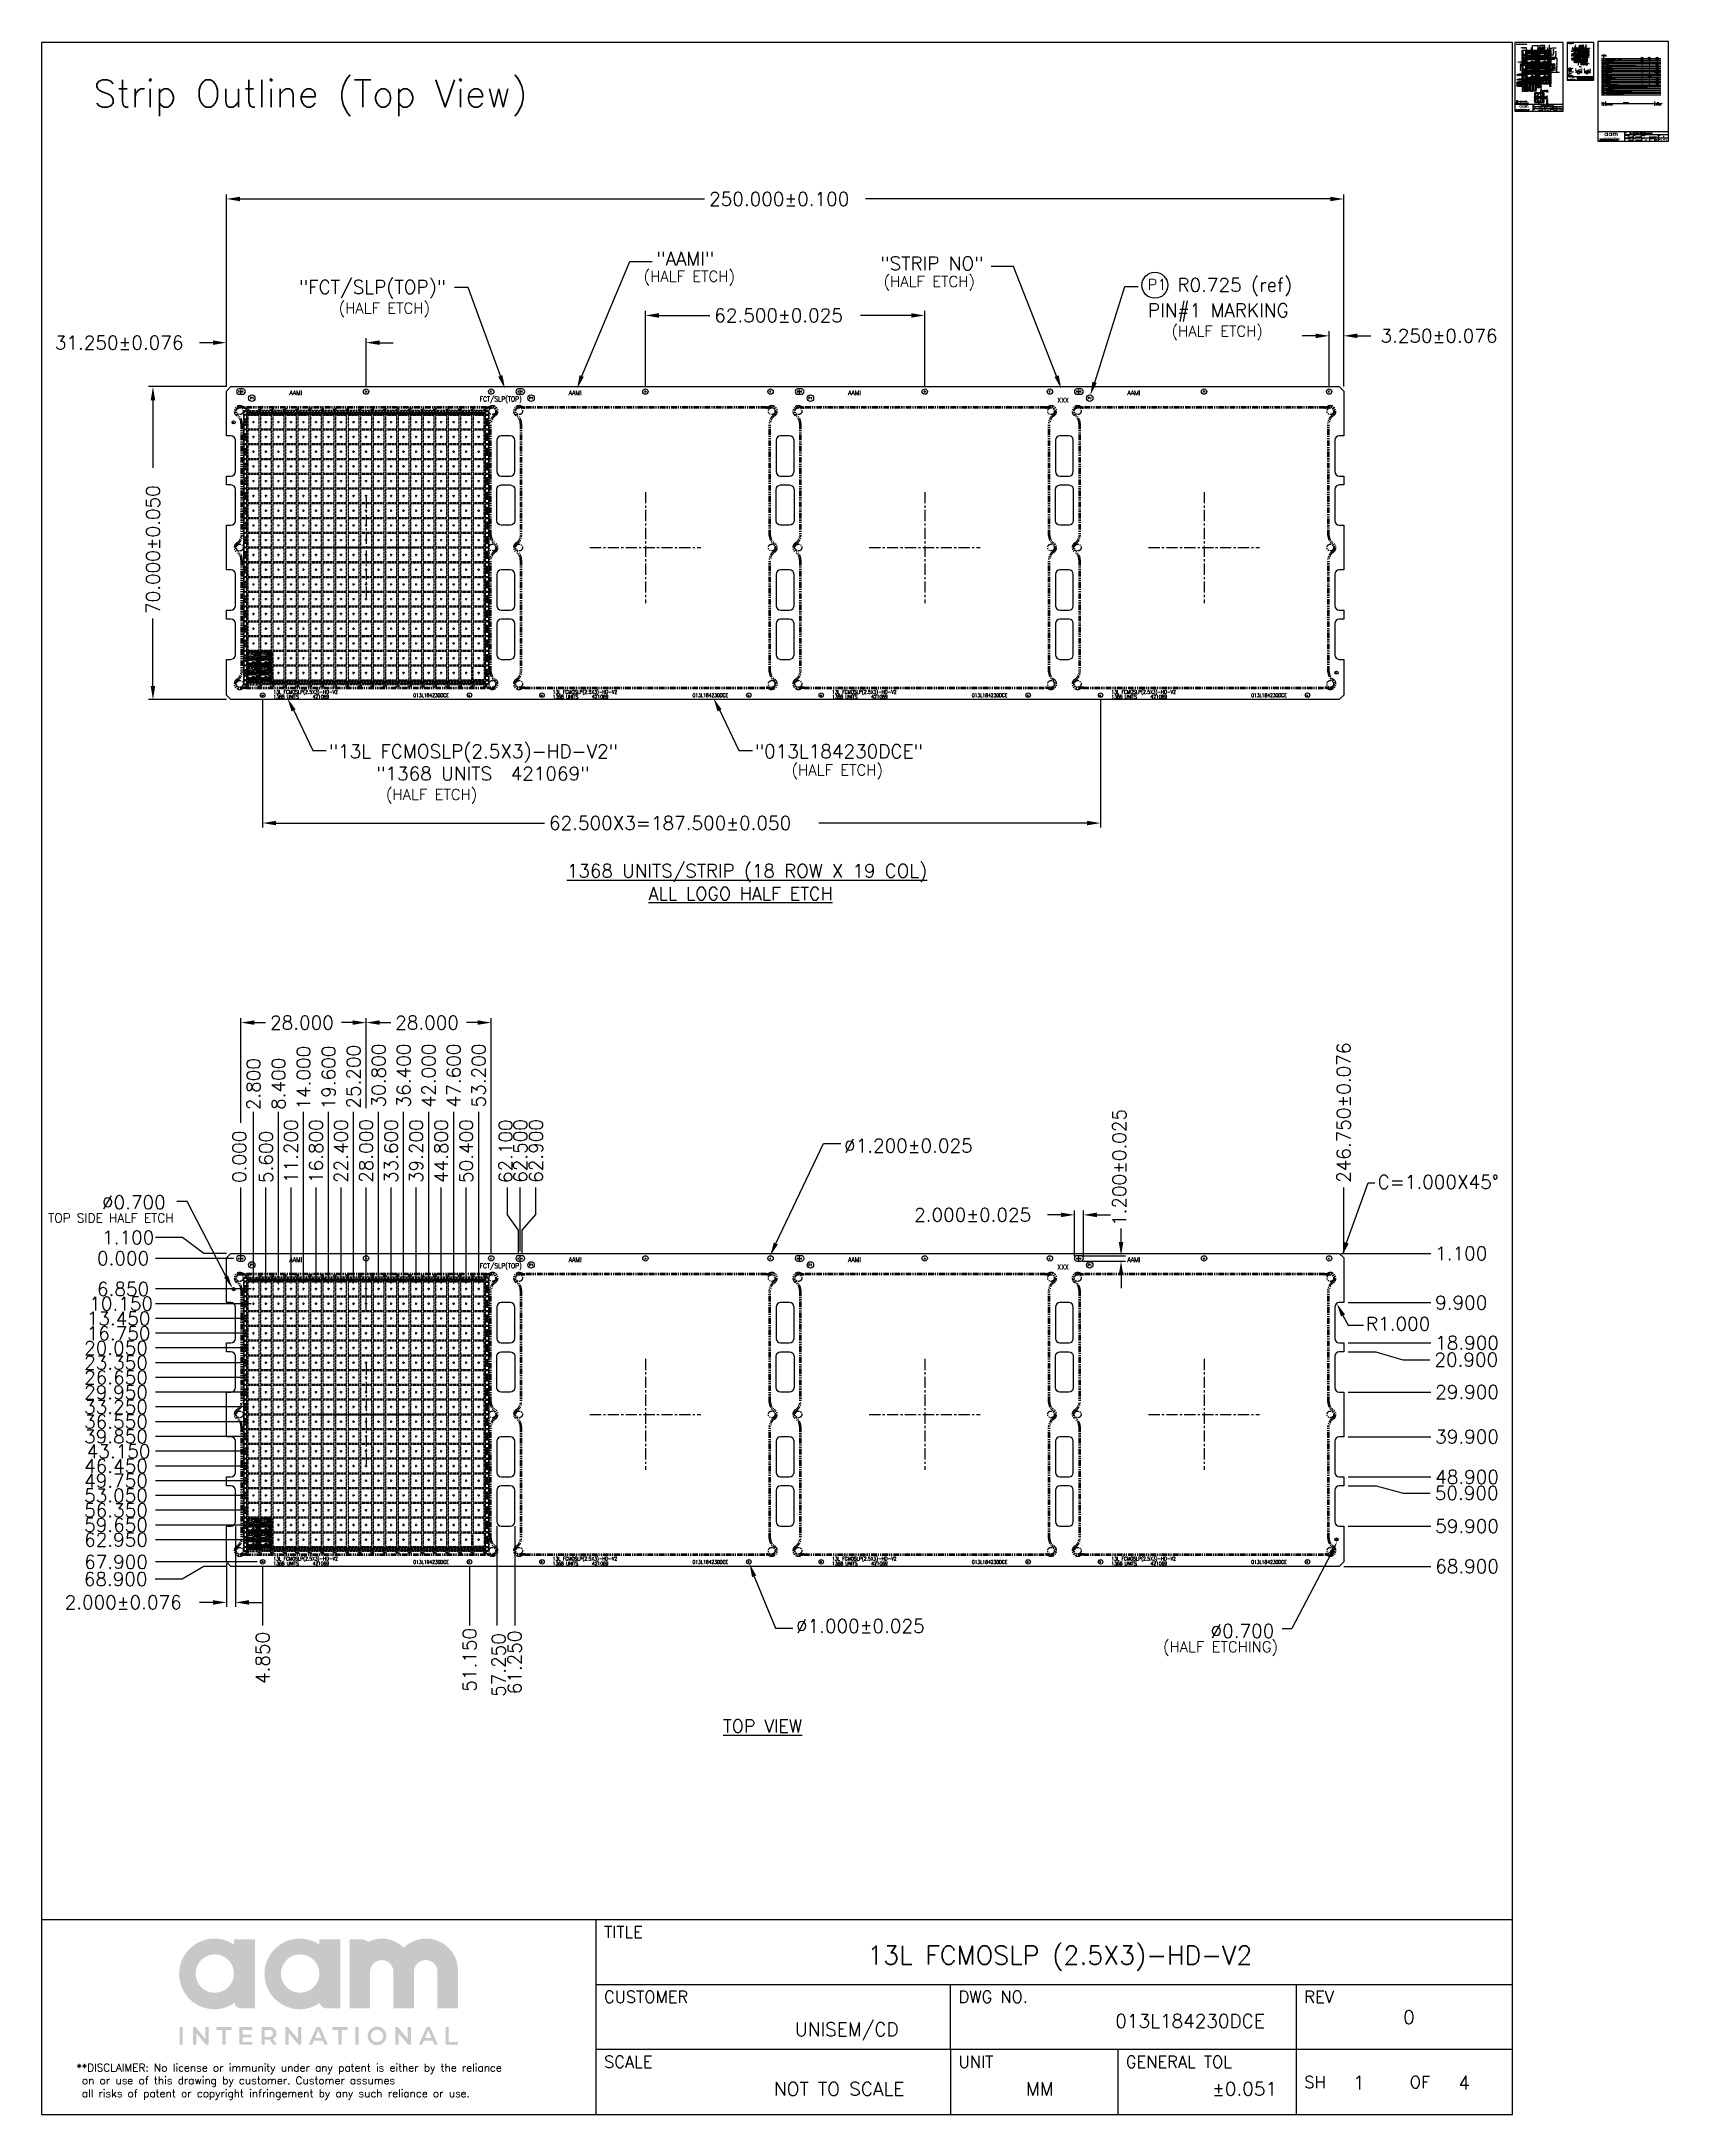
# Model space of a CAD drawing. Extents: x -336 to 28, y -457 to 7.
import ezdxf
from ezdxf.enums import TextEntityAlignment as Align

# ---------------------------------------------------------------- set-up
doc = ezdxf.new("R2010")
doc.units = 0
doc.header["$MEASUREMENT"] = 0
for name, pattern in [('CENTER', [50.8, 31.75, -6.35, 6.35, -6.35]), ('CENTERX2', [4, 2.5, -0.5, 0.5, -0.5]), ('HIDDEN', [0.375, 0.25, -0.125]), ('PHANTOM', [2.5, 1.25, -0.25, 0.25, -0.25, 0.25, -0.25])]:
    doc.linetypes.add(name, pattern=pattern)
doc.layers.get('0').update_dxf_attribs({"linetype": 'CONTINUOUS'})
doc.layers.get('DEFPOINTS').update_dxf_attribs({"linetype": 'CONTINUOUS'})
for name, color, linetype in [('1', 7, 'CONTINUOUS'), ('1D', 4, 'CONTINUOUS'), ('2', 7, 'CONTINUOUS'), ('2C', 41, 'CONTINUOUS'), ('2D', 4, 'CONTINUOUS'), ('3', 7, 'CONTINUOUS'), ('3C', 41, 'CONTINUOUS'), ('3D', 4, 'CONTINUOUS'), ('4', 7, 'CONTINUOUS'), ('DRAWING-SHEET', 6, 'CONTINUOUS'), ('logo', 3, 'CONTINUOUS'), ('TEMPLATE', 6, 'CONTINUOUS')]:
    doc.layers.add(name, color=color, linetype=linetype)
doc.styles.add('ROMANS', font='romans', dxfattribs={"width": 0.85, "height": 0.08})
doc.styles.add('simplex', font='SIMPLEX.SHX')
doc.dimstyles.get("Standard").update_dxf_attribs({"dimscale": 0, "dimtxt": 0.055, "dimasz": 0.055, "dimexe": 0.0183, "dimexo": 0.0183, "dimgap": 0.0185, "dimtad": 0, "dimdec": 3, "dimzin": 0, "dimdsep": 46, "dimtxsty": 'simplex', "dimcen": 0.0183, "dimclrd": 4, "dimclre": 256, "dimclrt": 4, "dimadec": 1, "dimazin": 0, "dimtfac": 1, "dimtdec": 3, "dimtofl": 0, "dimtmove": 0, "dimatfit": 0, "dimfxl": 1, "dimtolj": 1, "dimtzin": 0, "dimlwd": -1, "dimlwe": -1, "dimarcsym": 0})
pattern_1 = [(45, (2.076313, -0.7771), (-0.01767767, 0.01767767), [])]

# ---------------------------------------------------------------- blocks, each defined once
blk = doc.blocks.new('comp logo')
at = {"layer": 'logo', "true_color": 0xaa312c}
h = blk.add_hatch(color=15, dxfattribs=at)
h.dxf.hatch_style = 1
h.paths.add_polyline_path([(-5.48, 4.53), (-7.27, 4.53), (-7.27, 4.08, 1.889057), (-7.24, -0.94, 0.380764), (-6.69, -1.39), (-5.48, -1.39)])
h.paths.add_polyline_path([(-7.28, 1.59, -1), (-10.58, 1.59, -1)], flags=16)
h.paths.add_polyline_path([(1.86, 4.53), (0.07, 4.53), (0.07, 4.08, 1.889057), (0.1, -0.94, 0.380764), (0.65, -1.39), (1.86, -1.39)])
h.paths.add_polyline_path([(0.06, 1.59, -1), (-3.24, 1.59, -1)], flags=16)
h.paths.add_polyline_path([(4.25, 4.31, 0.127425), (3.82, 4.53), (2.66, 4.53), (2.66, -1.39), (4.43, -1.39), (4.43, 1.69, -1.057833), (6.43, 1.69), (6.43, -1.39), (8.2, -1.39), (8.2, 1.69, -1.055561), (10.21, 1.69), (10.21, -1.39), (11.98, -1.39), (11.98, 1.93, 0.652706), (7.32, 3.82, 0.324597)])
at = {"layer": 'logo'}
h = blk.add_hatch(color=7, dxfattribs=at)
h.dxf.hatch_style = 1
h.paths.add_polyline_path([(-11.96, -4.53), (-11.68, -4.53), (-11.68, -3.01), (-11.96, -3.01)])
h.paths.add_polyline_path([(-10.53, -3.53), (-9.69, -4.53), (-9.45, -4.53), (-9.45, -3.01), (-9.74, -3.01), (-9.74, -4.03), (-10.59, -3.01), (-10.81, -3.01), (-10.81, -4.53), (-10.53, -4.53)])
h.paths.add_polyline_path([(-8.29, -3.25), (-8.29, -4.53), (-8, -4.53), (-8, -3.25), (-7.48, -3.25), (-7.48, -3.01), (-8.79, -3.01), (-8.79, -3.25)])
h.paths.add_polyline_path([(-6.82, -3.01), (-6.82, -4.53), (-5.7, -4.53), (-5.7, -4.3), (-6.54, -4.3), (-6.54, -3.88), (-5.8, -3.88), (-5.8, -3.65), (-6.54, -3.65), (-6.54, -3.25), (-5.7, -3.25), (-5.7, -3.01)])
h.paths.add_polyline_path([(-4.9, -3.01), (-4.9, -4.53), (-4.63, -4.53), (-4.63, -4.08), (-4.22, -4.08), (-3.9, -4.53), (-3.59, -4.53), (-3.94, -4.03, 0.813597), (-4.16, -3.01)])
h.paths.add_polyline_path([(-4.63, -3.25), (-4.17, -3.25, -0.813374), (-4.17, -3.85), (-4.63, -3.85)], flags=16)
h.paths.add_polyline_path([(-2.85, -4.53), (-2.57, -4.53), (-2.57, -3.53), (-1.74, -4.53), (-1.5, -4.53), (-1.5, -3.01), (-1.78, -3.01), (-1.78, -4.03), (-2.63, -3.01), (-2.85, -3.01)])
h.paths.add_polyline_path([(-0.85, -4.53), (-0.56, -4.53), (-0.41, -4.18), (0.36, -4.18), (0.51, -4.53), (0.79, -4.53), (0.13, -3.01), (-0.18, -3.01)])
h.paths.add_polyline_path([(-0.03, -3.29), (0.26, -3.96), (-0.31, -3.96)], flags=16)
h.paths.add_polyline_path([(1.69, -3.25), (1.69, -4.53), (1.97, -4.53), (1.97, -3.25), (2.49, -3.25), (2.49, -3.01), (1.19, -3.01), (1.19, -3.25)])
h.paths.add_polyline_path([(3.15, -4.53), (3.43, -4.53), (3.43, -3.01), (3.15, -3.01)])
h.paths.add_polyline_path([(4.22, -3.77, 1), (5.82, -3.77, 1)])
h.paths.add_polyline_path([(5.56, -3.77, -1), (4.48, -3.77, -1)], flags=16)
h.paths.add_polyline_path([(6.81, -3.01), (6.59, -3.01), (6.59, -4.53), (6.87, -4.53), (6.87, -3.53), (7.7, -4.53), (7.95, -4.53), (7.95, -3.01), (7.66, -3.01), (7.66, -4.03)])
h.paths.add_polyline_path([(9.58, -3.01), (9.28, -3.01), (8.61, -4.53), (8.9, -4.53), (9.05, -4.18), (9.81, -4.18), (9.96, -4.53), (10.25, -4.53)])
h.paths.add_polyline_path([(9.43, -3.29), (9.72, -3.96), (9.14, -3.96)], flags=16)
h.paths.add_polyline_path([(10.91, -4.53), (11.98, -4.53), (11.98, -4.3), (11.18, -4.3), (11.18, -3.01), (10.91, -3.01)])
blk = doc.blocks.new('*D1')
at = {"linetype": 'ByBlock', "transparency": 16777216}
for p, q in [((1.18, 3.4), (2.45, 3.4)), ((1.18, 3.2), (2.45, 3.2))]:
    blk.add_line(p, q, dxfattribs=at)
at = {"color": 4, "linetype": 'ByBlock', "transparency": 16777216}
for p, q in [((2.42, 3.51), (2.42, 3.62)), ((2.42, 3.09), (2.42, 2.98))]:
    blk.add_line(p, q, dxfattribs=at)
for points in [[(2.4, 3.51), (2.44, 3.51), (2.42, 3.4)], [(2.4, 3.09), (2.44, 3.09), (2.42, 3.2)]]:
    blk.add_solid(points, dxfattribs=at)
at = {"layer": 'DEFPOINTS', "color": 0, "linetype": 'ByBlock', "transparency": 16777216}
for p in [(1.14, 3.4), (1.14, 3.2), (2.42, 3.4)]:
    blk.add_point(p, dxfattribs=at)
at = {"color": 4, "linetype": 'ByBlock', "transparency": 16777216, "insert": (2.42, 4.18), "char_height": 0.11, "attachment_point": 5, "rotation": 90, "style": 'simplex'}
blk.add_mtext('\\A1;0.200±0.030', dxfattribs=at)
blk = doc.blocks.new('*D2')
at = {"linetype": 'ByBlock', "transparency": 16777216}
for p, q in [((1.29, 3.3), (1.94, 3.3)), ((1.34, 3.9), (1.94, 3.9))]:
    blk.add_line(p, q, dxfattribs=at)
at = {"color": 4, "linetype": 'ByBlock', "transparency": 16777216}
for p, q in [((1.9, 4.01), (1.9, 4.12)), ((1.9, 3.19), (1.9, 3.08))]:
    blk.add_line(p, q, dxfattribs=at)
for points in [[(1.88, 4.01), (1.92, 4.01), (1.9, 3.9)], [(1.88, 3.19), (1.92, 3.19), (1.9, 3.3)]]:
    blk.add_solid(points, dxfattribs=at)
at = {"layer": 'DEFPOINTS', "color": 0, "linetype": 'ByBlock', "transparency": 16777216}
for p in [(1.25, 3.3), (1.3, 3.9), (1.9, 3.9)]:
    blk.add_point(p, dxfattribs=at)
at = {"color": 4, "linetype": 'ByBlock', "transparency": 16777216, "insert": (1.9, 4.68), "char_height": 0.11, "attachment_point": 5, "rotation": 90, "style": 'simplex'}
blk.add_mtext('\\A1;0.600±0.030', dxfattribs=at)
blk = doc.blocks.new('*D3')
at = {"color": 4, "linetype": 'ByBlock', "transparency": 16777216}
for p, q in [((0.54, 5.42), (0.43, 5.42)), ((1.41, 5.42), (1.52, 5.42))]:
    blk.add_line(p, q, dxfattribs=at)
at = {"linetype": 'ByBlock', "transparency": 16777216}
for p, q in [((0.65, 3.96), (0.65, 5.45)), ((1.3, 3.99), (1.3, 5.45))]:
    blk.add_line(p, q, dxfattribs=at)
at = {"color": 4, "linetype": 'ByBlock', "transparency": 16777216}
for points in [[(0.54, 5.43), (0.54, 5.4), (0.65, 5.42)], [(1.41, 5.43), (1.41, 5.4), (1.3, 5.42)]]:
    blk.add_solid(points, dxfattribs=at)
at = {"layer": 'DEFPOINTS', "color": 0, "linetype": 'ByBlock', "transparency": 16777216}
for p in [(0.65, 5.42), (0.65, 3.93), (1.3, 3.95)]:
    blk.add_point(p, dxfattribs=at)
at = {"color": 4, "linetype": 'ByBlock', "transparency": 16777216, "insert": (2.08, 5.42), "char_height": 0.11, "attachment_point": 5, "style": 'simplex'}
blk.add_mtext('\\A1;0.650±0.030', dxfattribs=at)
blk = doc.blocks.new('*D4')
at = {"linetype": 'ByBlock', "transparency": 16777216}
for p, q in [((1.05, 4.85), (0.94, 4.85)), ((0.99, 4.4), (0.94, 4.4))]:
    blk.add_line(p, q, dxfattribs=at)
at = {"color": 4, "linetype": 'ByBlock', "transparency": 16777216}
for p, q in [((0.97, 4.96), (0.97, 5.07)), ((0.97, 4.29), (0.97, 4.18))]:
    blk.add_line(p, q, dxfattribs=at)
for points in [[(0.95, 4.96), (0.99, 4.96), (0.97, 4.85)], [(0.95, 4.29), (0.99, 4.29), (0.97, 4.4)]]:
    blk.add_solid(points, dxfattribs=at)
at = {"layer": 'DEFPOINTS', "color": 0, "linetype": 'ByBlock', "transparency": 16777216}
for p in [(0.97, 4.85), (1.09, 4.85), (1.03, 4.4)]:
    blk.add_point(p, dxfattribs=at)
at = {"color": 4, "linetype": 'ByBlock', "transparency": 16777216, "insert": (0.97, 5.63), "char_height": 0.11, "attachment_point": 5, "rotation": 90, "style": 'simplex'}
blk.add_mtext('\\A1;0.450±0.030', dxfattribs=at)
blk = doc.blocks.new('*D5')
at = {"color": 4, "linetype": 'ByBlock', "transparency": 16777216}
for p, q in [((-4.21, 5.49), (-4.32, 5.49)), ((-2.94, 5.49), (-2.83, 5.49))]:
    blk.add_line(p, q, dxfattribs=at)
at = {"linetype": 'ByBlock', "transparency": 16777216}
for p, q in [((-4.1, 3.7), (-4.1, 5.52)), ((-3.05, 3.54), (-3.05, 5.52))]:
    blk.add_line(p, q, dxfattribs=at)
at = {"color": 4, "linetype": 'ByBlock', "transparency": 16777216}
for points in [[(-4.21, 5.5), (-4.21, 5.47), (-4.1, 5.49)], [(-2.94, 5.5), (-2.94, 5.47), (-3.05, 5.49)]]:
    blk.add_solid(points, dxfattribs=at)
at = {"layer": 'DEFPOINTS', "color": 0, "linetype": 'ByBlock', "transparency": 16777216}
for p in [(-4.1, 5.49), (-4.1, 3.67), (-3.05, 3.5)]:
    blk.add_point(p, dxfattribs=at)
at = {"color": 4, "linetype": 'ByBlock', "transparency": 16777216, "insert": (-4.87, 5.49), "char_height": 0.11, "attachment_point": 5, "style": 'simplex'}
blk.add_mtext('\\A1;1.050±0.030', dxfattribs=at)

msp = doc.modelspace()

# ---------------------------------------------------------------- hatches: boundary and pattern name
at = {"layer": '2C'}
h = msp.add_hatch(dxfattribs=at)
h.set_pattern_fill('DOTS', color=256, scale=0.1, style=0)
h.set_pattern_definition([(0, (-293.5506014, -232.0617086), (0.003125, 0.00625), [0, -0.00625])])
h.paths.add_polyline_path([(0.85, -1.9), (0.875, -1.875), (0.875, -1.75), (0.86, -1.75), (0.86, -1.875)])
h.paths.add_polyline_path([(1.075, -1.75), (1.09, -1.75), (1.09, -1.875), (1.1, -1.9), (1.075, -1.875)])
h.paths.add_polyline_path([(0.2, -1.9), (0.225, -1.875), (0.225, -1.75), (0.21, -1.75), (0.21, -1.875)])
h.paths.add_polyline_path([(0.425, -1.75), (0.44, -1.75), (0.44, -1.875), (0.45, -1.9), (0.425, -1.875)])
h.paths.add_polyline_path([(-0.45, -1.9), (-0.425, -1.875), (-0.425, -1.75), (-0.44, -1.75), (-0.44, -1.875)])
h.paths.add_polyline_path([(-0.225, -1.75), (-0.21, -1.75), (-0.21, -1.875), (-0.2, -1.9), (-0.225, -1.875)])
h.paths.add_polyline_path([(-1.1, -1.9), (-1.075, -1.875), (-1.075, -1.75), (-1.09, -1.75), (-1.09, -1.875)])
h.paths.add_polyline_path([(-0.875, -1.75), (-0.86, -1.75), (-0.86, -1.875), (-0.85, -1.9), (-0.875, -1.875)])
h.paths.add_polyline_path([(1.3, 3.82), (1.175, 3.82), (1.1417, 3.8), (1.175, 3.81), (1.3, 3.81)])
h.paths.add_polyline_path([(1.1417, 4), (1.175, 3.98), (1.3, 3.98), (1.3, 3.99), (1.175, 3.99)])
h.paths.add_polyline_path([(1.3, 3.22), (1.175, 3.22), (1.1417, 3.2), (1.175, 3.21), (1.3, 3.21)])
h.paths.add_polyline_path([(1.1417, 3.4), (1.175, 3.38), (1.3, 3.38), (1.3, 3.39), (1.175, 3.39)])
h.paths.add_polyline_path([(1.3, 2.62), (1.175, 2.62), (1.1417, 2.6), (1.175, 2.61), (1.3, 2.61)])
h.paths.add_polyline_path([(1.1417, 2.8), (1.175, 2.78), (1.3, 2.78), (1.3, 2.79), (1.175, 2.79)])
h.paths.add_polyline_path([(0.875, 4.85), (0.86, 4.85), (0.86, 4.725), (0.85, 4.7), (0.875, 4.725)])
h.paths.add_polyline_path([(1.1, 4.7), (1.09, 4.725), (1.09, 4.85), (1.075, 4.85), (1.075, 4.725)])
h.paths.add_polyline_path([(0.225, 4.85), (0.21, 4.85), (0.21, 4.725), (0.2, 4.7), (0.225, 4.725)])
h.paths.add_polyline_path([(0.45, 4.7), (0.44, 4.725), (0.44, 4.85), (0.425, 4.85), (0.425, 4.725)])
h.paths.add_polyline_path([(-0.425, 4.85), (-0.44, 4.85), (-0.44, 4.725), (-0.45, 4.7), (-0.425, 4.725)])
h.paths.add_polyline_path([(-0.2, 4.7), (-0.21, 4.725), (-0.21, 4.85), (-0.225, 4.85), (-0.225, 4.725)])
h.paths.add_polyline_path([(-1.075, 4.85), (-1.09, 4.85), (-1.09, 4.725), (-1.1, 4.7), (-1.075, 4.725)])
h.paths.add_polyline_path([(-0.85, 4.7), (-0.86, 4.725), (-0.86, 4.85), (-0.875, 4.85), (-0.875, 4.725)])
h.paths.add_polyline_path([(0.875, 1.75), (0.86, 1.75), (0.86, 1.875), (0.85, 1.9), (0.875, 1.875)])
h.paths.add_polyline_path([(1.1, 1.9), (1.09, 1.875), (1.09, 1.75), (1.075, 1.75), (1.075, 1.875)])
h.paths.add_polyline_path([(0.225, 1.75), (0.21, 1.75), (0.21, 1.875), (0.2, 1.9), (0.225, 1.875)])
h.paths.add_polyline_path([(0.45, 1.9), (0.44, 1.875), (0.44, 1.75), (0.425, 1.75), (0.425, 1.875)])
h.paths.add_polyline_path([(-0.425, 1.75), (-0.44, 1.75), (-0.44, 1.875), (-0.45, 1.9), (-0.425, 1.875)])
h.paths.add_polyline_path([(-0.2, 1.9), (-0.21, 1.875), (-0.21, 1.75), (-0.225, 1.75), (-0.225, 1.875)])
h.paths.add_polyline_path([(-1.3, 2.91), (-1.175, 2.91), (-1.1417, 2.9), (-1.175, 2.92), (-1.3, 2.92)])
h.paths.add_polyline_path([(-1.3, 3.68), (-1.175, 3.68), (-1.1417, 3.7), (-1.175, 3.69), (-1.3, 3.69)])
h.paths.add_polyline_path([(-1.175, 3.52), (-1.1417, 3.5), (-1.175, 3.51), (-1.3, 3.51), (-1.3, 3.52)])
h.paths.add_polyline_path([(-1.1417, 3.1), (-1.175, 3.09), (-1.3, 3.09), (-1.3, 3.08), (-1.175, 3.08)])
h.paths.add_polyline_path([(-1.075, 1.75), (-1.09, 1.75), (-1.09, 1.875), (-1.1, 1.9), (-1.075, 1.875)])
h.paths.add_polyline_path([(-0.85, 1.9), (-0.86, 1.875), (-0.86, 1.75), (-0.875, 1.75), (-0.875, 1.875)])
h.paths.add_polyline_path([(1.3, 0.52), (1.175, 0.52), (1.1417, 0.5), (1.175, 0.51), (1.3, 0.51)])
h.paths.add_polyline_path([(1.1417, 0.7), (1.175, 0.68), (1.3, 0.68), (1.3, 0.69), (1.175, 0.69)])
h.paths.add_polyline_path([(1.3, -0.08), (1.175, -0.08), (1.1417, -0.1), (1.175, -0.09), (1.3, -0.09)])
h.paths.add_polyline_path([(1.1417, 0.1), (1.175, 0.08), (1.3, 0.08), (1.3, 0.09), (1.175, 0.09)])
h.paths.add_polyline_path([(1.3, -0.68), (1.175, -0.68), (1.1417, -0.7), (1.175, -0.69), (1.3, -0.69)])
h.paths.add_polyline_path([(1.1417, -0.5), (1.175, -0.52), (1.3, -0.52), (1.3, -0.51), (1.175, -0.51)])
h.paths.add_polyline_path([(0.875, 1.55), (0.86, 1.55), (0.86, 1.425), (0.85, 1.4), (0.875, 1.425)])
h.paths.add_polyline_path([(1.1, 1.4), (1.09, 1.425), (1.09, 1.55), (1.075, 1.55), (1.075, 1.425)])
h.paths.add_polyline_path([(0.225, 1.55), (0.21, 1.55), (0.21, 1.425), (0.2, 1.4), (0.225, 1.425)])
h.paths.add_polyline_path([(0.45, 1.4), (0.44, 1.425), (0.44, 1.55), (0.425, 1.55), (0.425, 1.425)])
h.paths.add_polyline_path([(-0.425, 1.55), (-0.44, 1.55), (-0.44, 1.425), (-0.45, 1.4), (-0.425, 1.425)])
h.paths.add_polyline_path([(-0.2, 1.4), (-0.21, 1.425), (-0.21, 1.55), (-0.225, 1.55), (-0.225, 1.425)])
h.paths.add_polyline_path([(-1.075, 1.55), (-1.09, 1.55), (-1.09, 1.425), (-1.1, 1.4), (-1.075, 1.425)])
h.paths.add_polyline_path([(-0.85, 1.4), (-0.86, 1.425), (-0.86, 1.55), (-0.875, 1.55), (-0.875, 1.425)])
h.paths.add_polyline_path([(0.875, -1.55), (0.86, -1.55), (0.86, -1.425), (0.85, -1.4), (0.875, -1.425)])
h.paths.add_polyline_path([(1.1, -1.4), (1.09, -1.425), (1.09, -1.55), (1.075, -1.55), (1.075, -1.425)])
h.paths.add_polyline_path([(0.225, -1.55), (0.21, -1.55), (0.21, -1.425), (0.2, -1.4), (0.225, -1.425)])
h.paths.add_polyline_path([(0.45, -1.4), (0.44, -1.425), (0.44, -1.55), (0.425, -1.55), (0.425, -1.425)])
h.paths.add_polyline_path([(-0.425, -1.55), (-0.44, -1.55), (-0.44, -1.425), (-0.45, -1.4), (-0.425, -1.425)])
h.paths.add_polyline_path([(-0.2, -1.4), (-0.21, -1.425), (-0.21, -1.55), (-0.225, -1.55), (-0.225, -1.425)])
h.paths.add_polyline_path([(-1.3, -0.39), (-1.175, -0.39), (-1.1417, -0.4), (-1.175, -0.38), (-1.3, -0.38)])
h.paths.add_polyline_path([(-1.3, 0.38), (-1.175, 0.38), (-1.1417, 0.4), (-1.175, 0.39), (-1.3, 0.39)])
h.paths.add_polyline_path([(-1.175, 0.22), (-1.1417, 0.2), (-1.175, 0.21), (-1.3, 0.21), (-1.3, 0.22)])
h.paths.add_polyline_path([(-1.1417, -0.2), (-1.175, -0.21), (-1.3, -0.21), (-1.3, -0.22), (-1.175, -0.22)])
h.paths.add_polyline_path([(-1.075, -1.55), (-1.09, -1.55), (-1.09, -1.425), (-1.1, -1.4), (-1.075, -1.425)])
h.paths.add_polyline_path([(-0.85, -1.4), (-0.86, -1.425), (-0.86, -1.55), (-0.875, -1.55), (-0.875, -1.425)])
h.paths.add_polyline_path([(-1.5, 3.82), (-1.625, 3.82), (-1.6583, 3.8), (-1.625, 3.81), (-1.5, 3.81)])
h.paths.add_polyline_path([(-1.6583, 4), (-1.625, 3.98), (-1.5, 3.98), (-1.5, 3.99), (-1.625, 3.99)])
h.paths.add_polyline_path([(-1.5, 3.22), (-1.625, 3.22), (-1.6583, 3.2), (-1.625, 3.21), (-1.5, 3.21)])
h.paths.add_polyline_path([(-1.6583, 3.4), (-1.625, 3.38), (-1.5, 3.38), (-1.5, 3.39), (-1.625, 3.39)])
h.paths.add_polyline_path([(-1.5, 2.62), (-1.625, 2.62), (-1.6583, 2.6), (-1.625, 2.61), (-1.5, 2.61)])
h.paths.add_polyline_path([(-1.6583, 2.8), (-1.625, 2.78), (-1.5, 2.78), (-1.5, 2.79), (-1.625, 2.79)])
h.paths.add_polyline_path([(-1.925, 4.85), (-1.94, 4.85), (-1.94, 4.725), (-1.95, 4.7), (-1.925, 4.725)])
h.paths.add_polyline_path([(-1.7, 4.7), (-1.71, 4.725), (-1.71, 4.85), (-1.725, 4.85), (-1.725, 4.725)])
h.paths.add_polyline_path([(-2.575, 4.85), (-2.59, 4.85), (-2.59, 4.725), (-2.6, 4.7), (-2.575, 4.725)])
h.paths.add_polyline_path([(-2.35, 4.7), (-2.36, 4.725), (-2.36, 4.85), (-2.375, 4.85), (-2.375, 4.725)])
h.paths.add_polyline_path([(-3.225, 4.85), (-3.24, 4.85), (-3.24, 4.725), (-3.25, 4.7), (-3.225, 4.725)])
h.paths.add_polyline_path([(-3, 4.7), (-3.01, 4.725), (-3.01, 4.85), (-3.025, 4.85), (-3.025, 4.725)])
h.paths.add_polyline_path([(-3.875, 4.85), (-3.89, 4.85), (-3.89, 4.725), (-3.9, 4.7), (-3.875, 4.725)])
h.paths.add_polyline_path([(-3.65, 4.7), (-3.66, 4.725), (-3.66, 4.85), (-3.675, 4.85), (-3.675, 4.725)])
h.paths.add_polyline_path([(-1.925, 1.75), (-1.94, 1.75), (-1.94, 1.875), (-1.95, 1.9), (-1.925, 1.875)])
h.paths.add_polyline_path([(-1.7, 1.9), (-1.71, 1.875), (-1.71, 1.75), (-1.725, 1.75), (-1.725, 1.875)])
h.paths.add_polyline_path([(-2.575, 1.75), (-2.59, 1.75), (-2.59, 1.875), (-2.6, 1.9), (-2.575, 1.875)])
h.paths.add_polyline_path([(-2.35, 1.9), (-2.36, 1.875), (-2.36, 1.75), (-2.375, 1.75), (-2.375, 1.875)])
h.paths.add_polyline_path([(-3.225, 1.75), (-3.24, 1.75), (-3.24, 1.875), (-3.25, 1.9), (-3.225, 1.875)])
h.paths.add_polyline_path([(-3, 1.9), (-3.01, 1.875), (-3.01, 1.75), (-3.025, 1.75), (-3.025, 1.875)])
h.paths.add_polyline_path([(-4.1, 2.91), (-3.975, 2.91), (-3.9417, 2.9), (-3.975, 2.92), (-4.1, 2.92)])
h.paths.add_polyline_path([(-4.1, 3.68), (-3.975, 3.68), (-3.9417, 3.7), (-3.975, 3.69), (-4.1, 3.69)])
h.paths.add_polyline_path([(-3.975, 3.52), (-3.9417, 3.5), (-3.975, 3.51), (-4.1, 3.51), (-4.1, 3.52)])
h.paths.add_polyline_path([(-3.9417, 3.1), (-3.975, 3.09), (-4.1, 3.09), (-4.1, 3.08), (-3.975, 3.08)])
h.paths.add_polyline_path([(-3.875, 1.75), (-3.89, 1.75), (-3.89, 1.875), (-3.9, 1.9), (-3.875, 1.875)])
h.paths.add_polyline_path([(-3.65, 1.9), (-3.66, 1.875), (-3.66, 1.75), (-3.675, 1.75), (-3.675, 1.875)])
h.paths.add_polyline_path([(-1.5, 0.52), (-1.625, 0.52), (-1.6583, 0.5), (-1.625, 0.51), (-1.5, 0.51)])
h.paths.add_polyline_path([(-1.6583, 0.7), (-1.625, 0.68), (-1.5, 0.68), (-1.5, 0.69), (-1.625, 0.69)])
h.paths.add_polyline_path([(-1.5, -0.08), (-1.625, -0.08), (-1.6583, -0.1), (-1.625, -0.09), (-1.5, -0.09)])
h.paths.add_polyline_path([(-1.6583, 0.1), (-1.625, 0.08), (-1.5, 0.08), (-1.5, 0.09), (-1.625, 0.09)])
h.paths.add_polyline_path([(-1.5, -0.68), (-1.625, -0.68), (-1.6583, -0.7), (-1.625, -0.69), (-1.5, -0.69)])
h.paths.add_polyline_path([(-1.6583, -0.5), (-1.625, -0.52), (-1.5, -0.52), (-1.5, -0.51), (-1.625, -0.51)])
h.paths.add_polyline_path([(-1.925, 1.55), (-1.94, 1.55), (-1.94, 1.425), (-1.95, 1.4), (-1.925, 1.425)])
h.paths.add_polyline_path([(-1.7, 1.4), (-1.71, 1.425), (-1.71, 1.55), (-1.725, 1.55), (-1.725, 1.425)])
h.paths.add_polyline_path([(-2.575, 1.55), (-2.59, 1.55), (-2.59, 1.425), (-2.6, 1.4), (-2.575, 1.425)])
h.paths.add_polyline_path([(-2.35, 1.4), (-2.36, 1.425), (-2.36, 1.55), (-2.375, 1.55), (-2.375, 1.425)])
h.paths.add_polyline_path([(-3.225, 1.55), (-3.24, 1.55), (-3.24, 1.425), (-3.25, 1.4), (-3.225, 1.425)])
h.paths.add_polyline_path([(-3, 1.4), (-3.01, 1.425), (-3.01, 1.55), (-3.025, 1.55), (-3.025, 1.425)])
h.paths.add_polyline_path([(-3.875, 1.55), (-3.89, 1.55), (-3.89, 1.425), (-3.9, 1.4), (-3.875, 1.425)])
h.paths.add_polyline_path([(-3.65, 1.4), (-3.66, 1.425), (-3.66, 1.55), (-3.675, 1.55), (-3.675, 1.425)])
h.paths.add_polyline_path([(-1.95, -1.9), (-1.925, -1.875), (-1.925, -1.75), (-1.94, -1.75), (-1.94, -1.875)])
h.paths.add_polyline_path([(-1.725, -1.75), (-1.71, -1.75), (-1.71, -1.875), (-1.7, -1.9), (-1.725, -1.875)])
h.paths.add_polyline_path([(-1.925, -1.55), (-1.94, -1.55), (-1.94, -1.425), (-1.95, -1.4), (-1.925, -1.425)])
h.paths.add_polyline_path([(-1.7, -1.4), (-1.71, -1.425), (-1.71, -1.55), (-1.725, -1.55), (-1.725, -1.425)])
h.paths.add_polyline_path([(-2.6, -1.9), (-2.575, -1.875), (-2.575, -1.75), (-2.59, -1.75), (-2.59, -1.875)])
h.paths.add_polyline_path([(-2.375, -1.75), (-2.36, -1.75), (-2.36, -1.875), (-2.35, -1.9), (-2.375, -1.875)])
h.paths.add_polyline_path([(-2.575, -1.55), (-2.59, -1.55), (-2.59, -1.425), (-2.6, -1.4), (-2.575, -1.425)])
h.paths.add_polyline_path([(-2.35, -1.4), (-2.36, -1.425), (-2.36, -1.55), (-2.375, -1.55), (-2.375, -1.425)])
h.paths.add_polyline_path([(-3.25, -1.9), (-3.225, -1.875), (-3.225, -1.75), (-3.24, -1.75), (-3.24, -1.875)])
h.paths.add_polyline_path([(-3.025, -1.75), (-3.01, -1.75), (-3.01, -1.875), (-3, -1.9), (-3.025, -1.875)])
h.paths.add_polyline_path([(-3.225, -1.55), (-3.24, -1.55), (-3.24, -1.425), (-3.25, -1.4), (-3.225, -1.425)])
h.paths.add_polyline_path([(-3, -1.4), (-3.01, -1.425), (-3.01, -1.55), (-3.025, -1.55), (-3.025, -1.425)])
h.paths.add_polyline_path([(-4.1, -0.39), (-3.975, -0.39), (-3.9417, -0.4), (-3.975, -0.38), (-4.1, -0.38)])
h.paths.add_polyline_path([(-4.1, 0.38), (-3.975, 0.38), (-3.9417, 0.4), (-3.975, 0.39), (-4.1, 0.39)])
h.paths.add_polyline_path([(-3.975, 0.22), (-3.9417, 0.2), (-3.975, 0.21), (-4.1, 0.21), (-4.1, 0.22)])
h.paths.add_polyline_path([(-3.9417, -0.2), (-3.975, -0.21), (-4.1, -0.21), (-4.1, -0.22), (-3.975, -0.22)])
h.paths.add_polyline_path([(-3.9, -1.9), (-3.875, -1.875), (-3.875, -1.75), (-3.89, -1.75), (-3.89, -1.875)])
h.paths.add_polyline_path([(-3.675, -1.75), (-3.66, -1.75), (-3.66, -1.875), (-3.65, -1.9), (-3.675, -1.875)])
h.paths.add_polyline_path([(-3.875, -1.55), (-3.89, -1.55), (-3.89, -1.425), (-3.9, -1.4), (-3.875, -1.425)])
h.paths.add_polyline_path([(-3.65, -1.4), (-3.66, -1.425), (-3.66, -1.55), (-3.675, -1.55), (-3.675, -1.425)])
h.paths.add_polyline_path([(-4.3, 3.22), (-4.425, 3.22), (-4.4583, 3.2), (-4.425, 3.21), (-4.3, 3.21)])
h.paths.add_polyline_path([(-4.4583, 2.8), (-4.425, 2.78), (-4.3, 2.78), (-4.3, 2.79), (-4.425, 2.79)])
h.paths.add_polyline_path([(-4.3, 2.62), (-4.425, 2.62), (-4.4583, 2.6), (-4.425, 2.61), (-4.3, 2.61)])
h.paths.add_polyline_path([(-4.4583, 3.4), (-4.425, 3.38), (-4.3, 3.38), (-4.3, 3.39), (-4.425, 3.39)])
h.paths.add_polyline_path([(-4.3, 3.82), (-4.425, 3.82), (-4.4583, 3.8), (-4.425, 3.81), (-4.3, 3.81)])
h.paths.add_polyline_path([(-4.4583, 4), (-4.425, 3.98), (-4.3, 3.98), (-4.3, 3.99), (-4.425, 3.99)])
h.paths.add_polyline_path([(-4.3, -0.08), (-4.425, -0.08), (-4.4583, -0.1), (-4.425, -0.09), (-4.3, -0.09)])
h.paths.add_polyline_path([(-4.4583, -0.5), (-4.425, -0.52), (-4.3, -0.52), (-4.3, -0.51), (-4.425, -0.51)])
h.paths.add_polyline_path([(-4.3, -0.68), (-4.425, -0.68), (-4.4583, -0.7), (-4.425, -0.69), (-4.3, -0.69)])
h.paths.add_polyline_path([(-4.4583, 0.1), (-4.425, 0.08), (-4.3, 0.08), (-4.3, 0.09), (-4.425, 0.09)])
h.paths.add_polyline_path([(-4.3, 0.52), (-4.425, 0.52), (-4.4583, 0.5), (-4.425, 0.51), (-4.3, 0.51)])
h.paths.add_polyline_path([(-4.4583, 0.7), (-4.425, 0.68), (-4.3, 0.68), (-4.3, 0.69), (-4.425, 0.69)])
h = msp.add_hatch(dxfattribs=at)
h.set_pattern_fill('DOTS', color=256, scale=0.1, style=0)
h.set_pattern_definition([(0, (0, -0.777099), (0.003125, 0.00625), [0, -0.00625])])
h.paths.add_polyline_path([(-6.0991, -6.406), (-6.3594, -6.406), (-6.3594, -6.6663), (-6.0991, -6.6663)])
at = {"layer": '2D', "linetype": 'ByBlock'}
h = msp.add_hatch(dxfattribs=at)
h.set_pattern_fill('ANSI31', color=256, scale=0.4, style=0)
h.set_pattern_definition([(45, (-293.5506, -264.289525), (-0.035355339, 0.035355339), [])])
edge = h.paths.add_edge_path(flags=0)
edge.add_line((0.9177, 2.6), (1.1417, 2.6))
edge.add_line((1.1417, 2.6), (1.0533, 2.547))
edge.add_arc((0.9177, 2.4), 0.2, 47.306069, 89.999999)
edge = h.paths.add_edge_path(flags=0)
edge.add_arc((0.675, 2.65), 0.05, 180, 270, ccw=False)
edge.add_line((0.625, 2.65), (0.625, 2.86))
edge.add_arc((0.675, 2.86), 0.05, 90, 180, ccw=False)
edge.add_line((0.675, 2.91), (0.9583, 2.91))
edge.add_line((0.9583, 2.91), (1.1417, 2.8))
edge.add_line((1.1417, 2.8), (0.725, 2.8))
edge.add_arc((0.725, 2.725), 0.075, 90, 180)
edge.add_line((0.65, 2.725), (0.65, 2.675))
edge.add_arc((0.725, 2.675), 0.075, 180, 270)
edge.add_line((0.725, 2.6), (0.675, 2.6))
edge = h.paths.add_edge_path(flags=0)
edge.add_line((0.9177, -0.7), (1.1417, -0.7))
edge.add_line((1.1417, -0.7), (1.0533, -0.753))
edge.add_arc((0.9177, -0.9), 0.2, 47.306069, 89.999999)
edge = h.paths.add_edge_path(flags=0)
edge.add_arc((0.675, -0.65), 0.05, 180, 270, ccw=False)
edge.add_line((0.625, -0.65), (0.625, -0.44))
edge.add_arc((0.675, -0.44), 0.05, 90, 180, ccw=False)
edge.add_line((0.675, -0.39), (0.9583, -0.39))
edge.add_line((0.9583, -0.39), (1.1417, -0.5))
edge.add_line((1.1417, -0.5), (0.725, -0.5))
edge.add_arc((0.725, -0.575), 0.075, 90, 180)
edge.add_line((0.65, -0.575), (0.65, -0.625))
edge.add_arc((0.725, -0.625), 0.075, 180, 270)
edge.add_line((0.725, -0.7), (0.675, -0.7))
edge = h.paths.add_edge_path(flags=0)
edge.add_line((-1.8823, 2.6), (-1.6583, 2.6))
edge.add_line((-1.6583, 2.6), (-1.7467, 2.547))
edge.add_arc((-1.8823, 2.4), 0.2, 47.306069, 89.999999)
edge = h.paths.add_edge_path(flags=0)
edge.add_arc((-2.125, 2.65), 0.05, 180, 270, ccw=False)
edge.add_line((-2.175, 2.65), (-2.175, 2.86))
edge.add_arc((-2.125, 2.86), 0.05, 90, 180, ccw=False)
edge.add_line((-2.125, 2.91), (-1.8417, 2.91))
edge.add_line((-1.8417, 2.91), (-1.6583, 2.8))
edge.add_line((-1.6583, 2.8), (-2.075, 2.8))
edge.add_arc((-2.075, 2.725), 0.075, 90, 180)
edge.add_line((-2.15, 2.725), (-2.15, 2.675))
edge.add_arc((-2.075, 2.675), 0.075, 180, 270)
edge.add_line((-2.075, 2.6), (-2.125, 2.6))
edge = h.paths.add_edge_path(flags=0)
edge.add_line((-1.8823, -0.7), (-1.6583, -0.7))
edge.add_line((-1.6583, -0.7), (-1.7467, -0.753))
edge.add_arc((-1.8823, -0.9), 0.2, 47.306069, 89.999999)
edge = h.paths.add_edge_path(flags=16)
edge.add_line((0.85, -1.9), (0.85, -2.075))
edge.add_arc((0.925, -2.075), 0.075, 180, 270)
edge.add_line((0.925, -2.15), (1.025, -2.15))
edge.add_arc((1.025, -2.075), 0.075, 270, 360)
edge.add_line((1.1, -2.075), (1.1, -1.9))
edge.add_line((1.1, -1.9), (1.15, -1.95))
edge.add_line((1.15, -1.95), (1.15, -2.42))
edge.add_line((1.15, -2.42), (1.31, -2.42))
edge.add_line((1.31, -2.42), (1.31, -1.74))
edge.add_line((1.31, -1.74), (1.075, -1.74))
edge.add_line((1.075, -1.74), (1.075, -1.75))
edge.add_line((1.075, -1.75), (0.875, -1.75))
edge.add_line((0.875, -1.75), (0.875, -1.74))
edge.add_line((0.875, -1.74), (0.425, -1.74))
edge.add_line((0.425, -1.74), (0.425, -1.75))
edge.add_line((0.425, -1.75), (0.225, -1.75))
edge.add_line((0.225, -1.75), (0.225, -1.74))
edge.add_line((0.225, -1.74), (-0.225, -1.74))
edge.add_line((-0.225, -1.74), (-0.225, -1.75))
edge.add_line((-0.225, -1.75), (-0.425, -1.75))
edge.add_line((-0.425, -1.75), (-0.425, -1.74))
edge.add_line((-0.425, -1.74), (-0.875, -1.74))
edge.add_line((-0.875, -1.74), (-0.875, -1.75))
edge.add_line((-0.875, -1.75), (-1.075, -1.75))
edge.add_line((-1.075, -1.75), (-1.075, -1.74))
edge.add_line((-1.075, -1.74), (-1.31, -1.74))
edge.add_line((-1.31, -1.74), (-1.31, -2.42))
edge.add_line((-1.31, -2.42), (-1.15, -2.42))
edge.add_line((-1.15, -2.42), (-1.15, -1.95))
edge.add_line((-1.15, -1.95), (-1.1, -1.9))
edge.add_line((-1.1, -1.9), (-1.1, -2.075))
edge.add_arc((-1.025, -2.075), 0.075, 180, 270)
edge.add_line((-1.025, -2.15), (-0.925, -2.15))
edge.add_arc((-0.925, -2.075), 0.075, 270, 360)
edge.add_line((-0.85, -2.075), (-0.85, -1.9))
edge.add_line((-0.85, -1.9), (-0.8, -1.95))
edge.add_line((-0.8, -1.95), (-0.8, -2.42))
edge.add_line((-0.8, -2.42), (-0.5, -2.42))
edge.add_line((-0.5, -2.42), (-0.5, -1.95))
edge.add_line((-0.5, -1.95), (-0.45, -1.9))
edge.add_line((-0.45, -1.9), (-0.45, -2.075))
edge.add_arc((-0.375, -2.075), 0.075, 180, 270)
edge.add_line((-0.375, -2.15), (-0.275, -2.15))
edge.add_arc((-0.275, -2.075), 0.075, 270, 360)
edge.add_line((-0.2, -2.075), (-0.2, -1.9))
edge.add_line((-0.2, -1.9), (-0.15, -1.95))
edge.add_line((-0.15, -1.95), (-0.15, -2.42))
edge.add_line((-0.15, -2.42), (0.15, -2.42))
edge.add_line((0.15, -2.42), (0.15, -1.95))
edge.add_line((0.15, -1.95), (0.2, -1.9))
edge.add_line((0.2, -1.9), (0.2, -2.075))
edge.add_arc((0.275, -2.075), 0.075, 180, 270)
edge.add_line((0.275, -2.15), (0.375, -2.15))
edge.add_arc((0.375, -2.075), 0.075, 270, 360)
edge.add_line((0.45, -2.075), (0.45, -1.9))
edge.add_line((0.45, -1.9), (0.5, -1.95))
edge.add_line((0.5, -1.95), (0.5, -2.42))
edge.add_line((0.5, -2.42), (0.8, -2.42))
edge.add_line((0.8, -2.42), (0.8, -1.95))
edge.add_line((0.8, -1.95), (0.85, -1.9))
h.paths.add_polyline_path([(1.31, 3.82), (1.31, 3.38), (1.3, 3.38), (1.3, 3.22), (1.31, 3.22), (1.31, 2.78), (1.3, 2.78), (1.3, 2.62), (1.31, 2.62), (1.31, 1.74), (1.075, 1.74), (1.075, 1.75), (0.875, 1.75), (0.875, 1.74), (0.425, 1.74), (0.425, 1.75), (0.225, 1.75), (0.225, 1.74), (-0.225, 1.74), (-0.225, 1.75), (-0.425, 1.75), (-0.425, 1.74), (-0.875, 1.74), (-0.875, 1.75), (-1.075, 1.75), (-1.075, 1.74), (-1.31, 1.74), (-1.31, 2.92), (-1.3, 2.92), (-1.3, 3.08), (-1.31, 3.08), (-1.31, 3.52), (-1.3, 3.52), (-1.3, 3.68), (-1.31, 3.68), (-1.31, 4.86), (-1.075, 4.86), (-1.075, 4.85), (-0.875, 4.85), (-0.875, 4.86), (-0.425, 4.86), (-0.425, 4.85), (-0.225, 4.85), (-0.225, 4.86), (0.225, 4.86), (0.225, 4.85), (0.425, 4.85), (0.425, 4.86), (0.875, 4.86), (0.875, 4.85), (1.075, 4.85), (1.075, 4.86), (1.31, 4.86), (1.31, 3.98), (1.3, 3.98), (1.3, 3.82)], flags=16)
edge = h.paths.add_edge_path(flags=0)
edge.add_line((1.15, 4.4), (0.998, 4.218))
edge.add_arc((0.9596, 4.25), 0.05, 270, 320.135638, ccw=False)
edge.add_line((0.9596, 4.2), (0.8, 4.2))
edge.add_arc((0.8, 4.25), 0.05, 180, 270, ccw=False)
edge.add_line((0.75, 4.25), (0.75, 4.4251))
edge.add_line((0.75, 4.4251), (0.7999, 4.475))
edge.add_line((0.7999, 4.475), (0.8, 4.65))
edge.add_line((0.8, 4.65), (0.85, 4.7))
edge.add_line((0.85, 4.7), (0.85, 4.475))
edge.add_arc((0.925, 4.475), 0.075, 180, 270)
edge.add_line((0.925, 4.4), (1.025, 4.4))
edge.add_arc((1.025, 4.475), 0.075, 270, 360)
edge.add_line((1.1, 4.475), (1.1, 4.7))
edge.add_line((1.1, 4.7), (1.15, 4.65))
edge.add_line((1.15, 4.65), (1.15, 4.4))
edge = h.paths.add_edge_path(flags=0)
edge.add_arc((-1.025, 4.475), 0.075, 180, 270)
edge.add_line((-1.025, 4.4), (-0.925, 4.4))
edge.add_arc((-0.925, 4.475), 0.075, 270, 360)
edge.add_line((-0.85, 4.475), (-0.85, 4.7))
edge.add_line((-0.85, 4.7), (-0.8, 4.65))
edge.add_line((-0.8, 4.65), (-0.5, 4.65))
edge.add_line((-0.5, 4.65), (-0.45, 4.7))
edge.add_line((-0.45, 4.7), (-0.45, 4.475))
edge.add_arc((-0.375, 4.475), 0.075, 180, 270)
edge.add_line((-0.375, 4.4), (-0.275, 4.4))
edge.add_arc((-0.275, 4.475), 0.075, 270, 360)
edge.add_line((-0.2, 4.475), (-0.2, 4.7))
edge.add_line((-0.2, 4.7), (-0.15, 4.65))
edge.add_line((-0.15, 4.65), (-0.15, 4.55))
edge.add_arc((-0.1, 4.55), 0.05, 180, 270)
edge.add_line((-0.1, 4.5), (0.1, 4.5))
edge.add_arc((0.1, 4.55), 0.05, 270, 360)
edge.add_line((0.15, 4.55), (0.15, 4.65))
edge.add_line((0.15, 4.65), (0.2, 4.7))
edge.add_line((0.2, 4.7), (0.2, 4.475))
edge.add_arc((0.275, 4.475), 0.075, 180, 270)
edge.add_line((0.275, 4.4), (0.375, 4.4))
edge.add_arc((0.375, 4.475), 0.075, 270, 360)
edge.add_line((0.45, 4.475), (0.45, 4.7))
edge.add_line((0.45, 4.7), (0.5, 4.65))
edge.add_line((0.5, 4.65), (0.5, 4.1754))
edge.add_line((0.5, 4.1754), (0.4246, 4.1))
edge.add_line((0.4246, 4.1), (0.2525, 4.1))
edge.add_arc((0.1775, 4.1), 0.075, 0, 180)
edge.add_line((0.1025, 4.1), (-0.2, 4.1))
edge.add_line((-0.2, 4.1), (-0.275, 4.175))
edge.add_line((-0.275, 4.175), (-1.075, 4.175))
edge.add_line((-1.075, 4.175), (-1.15, 4.25))
edge.add_line((-1.15, 4.25), (-1.15, 4.65))
edge.add_line((-1.15, 4.65), (-1.1, 4.7))
edge.add_line((-1.1, 4.7), (-1.1, 4.475))
edge = h.paths.add_edge_path(flags=0)
edge.add_arc((0.925, 2.125), 0.075, 90, 180, ccw=False)
edge.add_line((0.925, 2.2), (1.025, 2.2))
edge.add_arc((1.025, 2.125), 0.075, 0, 90, ccw=False)
edge.add_line((1.1, 2.125), (1.1, 1.9))
edge.add_line((1.1, 1.9), (1.15, 1.95))
edge.add_line((1.15, 1.95), (1.15, 2.2))
edge.add_line((1.15, 2.2), (0.9529, 2.4323))
edge.add_arc((0.9147, 2.4), 0.05, 40.312619, 90)
edge.add_line((0.9147, 2.45), (0.8, 2.45))
edge.add_arc((0.8, 2.4), 0.05, 90, 180)
edge.add_line((0.75, 2.4), (0.75, 2.25))
edge.add_line((0.75, 2.25), (0.8, 2.2))
edge.add_line((0.8, 2.2), (0.8, 1.95))
edge.add_line((0.8, 1.95), (0.85, 1.9))
edge.add_line((0.85, 1.9), (0.85, 2.125))
edge = h.paths.add_edge_path(flags=0)
edge.add_arc((0.275, 2.125), 0.075, 90, 180, ccw=False)
edge.add_line((0.275, 2.2), (0.375, 2.2))
edge.add_arc((0.375, 2.125), 0.075, 0, 90, ccw=False)
edge.add_line((0.45, 2.125), (0.45, 1.9))
edge.add_line((0.45, 1.9), (0.5, 1.95))
edge.add_line((0.5, 1.95), (0.5, 2.34))
edge.add_arc((0.45, 2.34), 0.05, 360, 450)
edge.add_line((0.45, 2.39), (0.29, 2.39))
edge.add_arc((0.29, 2.34), 0.05, 90, 158.167228)
edge.add_line((0.2436, 2.3586), (0.15, 2.125))
edge.add_line((0.15, 2.125), (0.15, 1.95))
edge.add_line((0.15, 1.95), (0.2, 1.9))
edge.add_line((0.2, 1.9), (0.2, 2.125))
edge = h.paths.add_edge_path(flags=0)
edge.add_arc((-0.375, 2.125), 0.075, 90, 180, ccw=False)
edge.add_line((-0.375, 2.2), (-0.275, 2.2))
edge.add_arc((-0.275, 2.125), 0.075, 0, 90, ccw=False)
edge.add_line((-0.2, 2.125), (-0.2, 1.9))
edge.add_line((-0.2, 1.9), (-0.15, 1.95))
edge.add_line((-0.15, 1.95), (-0.15, 2.125))
edge.add_line((-0.15, 2.125), (0.0887, 2.4169))
edge.add_arc((0.05, 2.4486), 0.05, 320.7288, 360)
edge.add_line((0.1, 2.4486), (0.1, 2.53))
edge.add_arc((0.05, 2.53), 0.05, 0, 90)
edge.add_line((0.05, 2.58), (-0.04, 2.58))
edge.add_arc((-0.04, 2.53), 0.05, 90, 126.656144)
edge.add_line((-0.0699, 2.5701), (-0.5, 2.25))
edge.add_line((-0.5, 2.25), (-0.5, 1.95))
edge.add_line((-0.5, 1.95), (-0.45, 1.9))
edge.add_line((-0.45, 1.9), (-0.45, 2.125))
edge = h.paths.add_edge_path(flags=0)
edge.add_arc((-1.025, 2.125), 0.075, 90, 180, ccw=False)
edge.add_line((-1.025, 2.2), (-0.925, 2.2))
edge.add_arc((-0.925, 2.125), 0.075, 0, 90, ccw=False)
edge.add_line((-0.85, 2.125), (-0.85, 1.9))
edge.add_line((-0.85, 1.9), (-0.8, 1.95))
edge.add_line((-0.8, 1.95), (-0.8, 2.2))
edge.add_arc((-0.85, 2.2), 0.05, 0, 90)
edge.add_line((-0.85, 2.25), (-1.1, 2.25))
edge.add_arc((-1.1, 2.2), 0.05, 90, 180)
edge.add_line((-1.15, 2.2), (-1.15, 1.95))
edge.add_line((-1.15, 1.95), (-1.1, 1.9))
edge.add_line((-1.1, 1.9), (-1.1, 2.125))
edge = h.paths.add_edge_path(flags=0)
edge.add_line((-0.25, 3.5), (-0.25, 3.55))
edge.add_line((-0.25, 3.55), (-0.4, 3.7))
edge.add_line((-0.4, 3.7), (-1.1417, 3.7))
edge.add_line((-1.1417, 3.7), (-1.1, 3.725))
edge.add_line((-1.1, 3.725), (-1.1, 3.825))
edge.add_line((-1.1, 3.825), (-0.325, 3.825))
edge.add_line((-0.325, 3.825), (-0.2, 3.7))
edge.add_line((-0.2, 3.7), (-0.2, 3.5253))
edge.add_line((-0.2, 3.5253), (0.1194, 3.2047))
edge.add_arc((0.1725, 3.2576), 0.075, 224.906159, 360)
edge.add_line((0.2475, 3.2576), (0.425, 3.2576))
edge.add_arc((0.425, 3.2076), 0.05, 0, 90, ccw=False)
edge.add_line((0.475, 3.2076), (0.475, 2.9))
edge.add_arc((0.425, 2.9), 0.05, -90, 0, ccw=False)
edge.add_line((0.425, 2.85), (0.2475, 2.85))
edge.add_arc((0.1725, 2.85), 0.075, 0, 180)
edge.add_line((0.0975, 2.85), (-1.0583, 2.85))
edge.add_line((-1.0583, 2.85), (-1.1417, 2.9))
edge.add_line((-1.1417, 2.9), (-0.325, 2.9))
edge.add_arc((-0.325, 2.975), 0.075, 270, 360)
edge.add_line((-0.25, 2.975), (-0.25, 3.025))
edge.add_arc((-0.325, 3.025), 0.075, 0, 90)
edge.add_line((-0.325, 3.1), (-1.1417, 3.1))
edge.add_line((-1.1417, 3.1), (-1.0583, 3.15))
edge.add_line((-1.0583, 3.15), (-0.975, 3.15))
edge.add_arc((-0.975, 3.25), 0.1, 270, 450)
edge.add_line((-0.975, 3.35), (-1.1, 3.35))
edge.add_line((-1.1, 3.35), (-1.1, 3.475))
edge.add_line((-1.1, 3.475), (-1.1417, 3.5))
edge.add_line((-1.1417, 3.5), (-0.25, 3.5))
edge = h.paths.add_edge_path(flags=0)
edge.add_line((0.8664, 3.7), (0.52, 3.5))
edge.add_line((0.52, 3.5), (0.3425, 3.5))
edge.add_arc((0.2675, 3.5), 0.075, 0, 180)
edge.add_line((0.1925, 3.5), (0.045, 3.5))
edge.add_line((0.045, 3.5), (-0.03, 3.575))
edge.add_line((-0.03, 3.575), (-0.03, 3.845))
edge.add_line((-0.03, 3.845), (0.045, 3.92))
edge.add_line((0.045, 3.92), (0.1925, 3.92))
edge.add_arc((0.2675, 3.92), 0.075, 180, 360)
edge.add_line((0.3425, 3.92), (0.47, 3.92))
edge.add_line((0.47, 3.92), (0.6, 4.05))
edge.add_line((0.6, 4.05), (1.0583, 4.05))
edge.add_line((1.0583, 4.05), (1.1417, 4))
edge.add_line((1.1417, 4), (0.725, 4))
edge.add_arc((0.725, 3.925), 0.075, 90, 180)
edge.add_line((0.65, 3.925), (0.65, 3.875))
edge.add_arc((0.725, 3.875), 0.075, 180, 270)
edge.add_line((0.725, 3.8), (1.1417, 3.8))
edge.add_line((1.1417, 3.8), (0.975, 3.7))
edge.add_line((0.975, 3.7), (0.8664, 3.7))
edge = h.paths.add_edge_path(flags=0)
edge.add_arc((0.675, 3.2), 0.05, 180, 270, ccw=False)
edge.add_line((0.625, 3.2), (0.625, 3.349))
edge.add_arc((0.675, 3.349), 0.05, 120, 180, ccw=False)
edge.add_line((0.65, 3.3923), (0.75, 3.45))
edge.add_line((0.75, 3.45), (1.0583, 3.45))
edge.add_line((1.0583, 3.45), (1.1417, 3.4))
edge.add_line((1.1417, 3.4), (0.725, 3.4))
edge.add_arc((0.725, 3.325), 0.075, 90, 180)
edge.add_line((0.65, 3.325), (0.65, 3.275))
edge.add_arc((0.725, 3.275), 0.075, 180, 270)
edge.add_line((0.725, 3.2), (1.1417, 3.2))
edge.add_line((1.1417, 3.2), (1.0583, 3.15))
edge.add_line((1.0583, 3.15), (0.675, 3.15))
edge = h.paths.add_edge_path(flags=0)
edge.add_line((-0.525, 3.15), (-0.475, 3.15))
edge.add_arc((-0.475, 3.25), 0.1, 270, 450)
edge.add_line((-0.475, 3.35), (-0.525, 3.35))
edge.add_arc((-0.525, 3.25), 0.1, 90, 270)
h.paths.add_polyline_path([(1.31, 0.52), (1.31, 0.08), (1.3, 0.08), (1.3, -0.08), (1.31, -0.08), (1.31, -0.52), (1.3, -0.52), (1.3, -0.68), (1.31, -0.68), (1.31, -1.56), (1.075, -1.56), (1.075, -1.55), (0.875, -1.55), (0.875, -1.56), (0.425, -1.56), (0.425, -1.55), (0.225, -1.55), (0.225, -1.56), (-0.225, -1.56), (-0.225, -1.55), (-0.425, -1.55), (-0.425, -1.56), (-0.875, -1.56), (-0.875, -1.55), (-1.075, -1.55), (-1.075, -1.56), (-1.31, -1.56), (-1.31, -0.38), (-1.3, -0.38), (-1.3, -0.22), (-1.31, -0.22), (-1.31, 0.22), (-1.3, 0.22), (-1.3, 0.38), (-1.31, 0.38), (-1.31, 1.56), (-1.075, 1.56), (-1.075, 1.55), (-0.875, 1.55), (-0.875, 1.56), (-0.425, 1.56), (-0.425, 1.55), (-0.225, 1.55), (-0.225, 1.56), (0.225, 1.56), (0.225, 1.55), (0.425, 1.55), (0.425, 1.56), (0.875, 1.56), (0.875, 1.55), (1.075, 1.55), (1.075, 1.56), (1.31, 1.56), (1.31, 0.68), (1.3, 0.68), (1.3, 0.52)], flags=16)
edge = h.paths.add_edge_path(flags=0)
edge.add_line((1.15, 1.1), (0.998, 0.918))
edge.add_arc((0.9596, 0.95), 0.05, 270, 320.135638, ccw=False)
edge.add_line((0.9596, 0.9), (0.8, 0.9))
edge.add_arc((0.8, 0.95), 0.05, 180, 270, ccw=False)
edge.add_line((0.75, 0.95), (0.75, 1.1251))
edge.add_line((0.75, 1.1251), (0.7999, 1.175))
edge.add_line((0.7999, 1.175), (0.8, 1.35))
edge.add_line((0.8, 1.35), (0.85, 1.4))
edge.add_line((0.85, 1.4), (0.85, 1.175))
edge.add_arc((0.925, 1.175), 0.075, 180, 270)
edge.add_line((0.925, 1.1), (1.025, 1.1))
edge.add_arc((1.025, 1.175), 0.075, 270, 360)
edge.add_line((1.1, 1.175), (1.1, 1.4))
edge.add_line((1.1, 1.4), (1.15, 1.35))
edge.add_line((1.15, 1.35), (1.15, 1.1))
edge = h.paths.add_edge_path(flags=0)
edge.add_arc((-1.025, 1.175), 0.075, 180, 270)
edge.add_line((-1.025, 1.1), (-0.925, 1.1))
edge.add_arc((-0.925, 1.175), 0.075, 270, 360)
edge.add_line((-0.85, 1.175), (-0.85, 1.4))
edge.add_line((-0.85, 1.4), (-0.8, 1.35))
edge.add_line((-0.8, 1.35), (-0.5, 1.35))
edge.add_line((-0.5, 1.35), (-0.45, 1.4))
edge.add_line((-0.45, 1.4), (-0.45, 1.175))
edge.add_arc((-0.375, 1.175), 0.075, 180, 270)
edge.add_line((-0.375, 1.1), (-0.275, 1.1))
edge.add_arc((-0.275, 1.175), 0.075, 270, 360)
edge.add_line((-0.2, 1.175), (-0.2, 1.4))
edge.add_line((-0.2, 1.4), (-0.15, 1.35))
edge.add_line((-0.15, 1.35), (-0.15, 1.25))
edge.add_arc((-0.1, 1.25), 0.05, 180, 270)
edge.add_line((-0.1, 1.2), (0.1, 1.2))
edge.add_arc((0.1, 1.25), 0.05, 270, 360)
edge.add_line((0.15, 1.25), (0.15, 1.35))
edge.add_line((0.15, 1.35), (0.2, 1.4))
edge.add_line((0.2, 1.4), (0.2, 1.175))
edge.add_arc((0.275, 1.175), 0.075, 180, 270)
edge.add_line((0.275, 1.1), (0.375, 1.1))
edge.add_arc((0.375, 1.175), 0.075, 270, 360)
edge.add_line((0.45, 1.175), (0.45, 1.4))
edge.add_line((0.45, 1.4), (0.5, 1.35))
edge.add_line((0.5, 1.35), (0.5, 0.8754))
edge.add_line((0.5, 0.8754), (0.4246, 0.8))
edge.add_line((0.4246, 0.8), (0.2525, 0.8))
edge.add_arc((0.1775, 0.8), 0.075, 0, 180)
edge.add_line((0.1025, 0.8), (-0.2, 0.8))
edge.add_line((-0.2, 0.8), (-0.275, 0.875))
edge.add_line((-0.275, 0.875), (-1.075, 0.875))
edge.add_line((-1.075, 0.875), (-1.15, 0.95))
edge.add_line((-1.15, 0.95), (-1.15, 1.35))
edge.add_line((-1.15, 1.35), (-1.1, 1.4))
edge.add_line((-1.1, 1.4), (-1.1, 1.175))
edge = h.paths.add_edge_path(flags=0)
edge.add_arc((0.925, -1.175), 0.075, 90, 180, ccw=False)
edge.add_line((0.925, -1.1), (1.025, -1.1))
edge.add_arc((1.025, -1.175), 0.075, 0, 90, ccw=False)
edge.add_line((1.1, -1.175), (1.1, -1.4))
edge.add_line((1.1, -1.4), (1.15, -1.35))
edge.add_line((1.15, -1.35), (1.15, -1.1))
edge.add_line((1.15, -1.1), (0.9529, -0.8677))
edge.add_arc((0.9147, -0.9), 0.05, 40.312619, 90)
edge.add_line((0.9147, -0.85), (0.8, -0.85))
edge.add_arc((0.8, -0.9), 0.05, 90, 180)
edge.add_line((0.75, -0.9), (0.75, -1.05))
edge.add_line((0.75, -1.05), (0.8, -1.1))
edge.add_line((0.8, -1.1), (0.8, -1.35))
edge.add_line((0.8, -1.35), (0.85, -1.4))
edge.add_line((0.85, -1.4), (0.85, -1.175))
edge = h.paths.add_edge_path(flags=0)
edge.add_arc((0.275, -1.175), 0.075, 90, 180, ccw=False)
edge.add_line((0.275, -1.1), (0.375, -1.1))
edge.add_arc((0.375, -1.175), 0.075, 0, 90, ccw=False)
edge.add_line((0.45, -1.175), (0.45, -1.4))
edge.add_line((0.45, -1.4), (0.5, -1.35))
edge.add_line((0.5, -1.35), (0.5, -0.96))
edge.add_arc((0.45, -0.96), 0.05, 360, 450)
edge.add_line((0.45, -0.91), (0.29, -0.91))
edge.add_arc((0.29, -0.96), 0.05, 90, 158.167228)
edge.add_line((0.2436, -0.9414), (0.15, -1.175))
edge.add_line((0.15, -1.175), (0.15, -1.35))
edge.add_line((0.15, -1.35), (0.2, -1.4))
edge.add_line((0.2, -1.4), (0.2, -1.175))
edge = h.paths.add_edge_path(flags=0)
edge.add_arc((-0.375, -1.175), 0.075, 90, 180, ccw=False)
edge.add_line((-0.375, -1.1), (-0.275, -1.1))
edge.add_arc((-0.275, -1.175), 0.075, 0, 90, ccw=False)
edge.add_line((-0.2, -1.175), (-0.2, -1.4))
edge.add_line((-0.2, -1.4), (-0.15, -1.35))
edge.add_line((-0.15, -1.35), (-0.15, -1.175))
edge.add_line((-0.15, -1.175), (0.0887, -0.8831))
edge.add_arc((0.05, -0.8514), 0.05, 320.7288, 360)
edge.add_line((0.1, -0.8514), (0.1, -0.77))
edge.add_arc((0.05, -0.77), 0.05, 0, 90)
edge.add_line((0.05, -0.72), (-0.04, -0.72))
edge.add_arc((-0.04, -0.77), 0.05, 90, 126.656144)
edge.add_line((-0.0699, -0.7299), (-0.5, -1.05))
edge.add_line((-0.5, -1.05), (-0.5, -1.35))
edge.add_line((-0.5, -1.35), (-0.45, -1.4))
edge.add_line((-0.45, -1.4), (-0.45, -1.175))
edge = h.paths.add_edge_path(flags=0)
edge.add_arc((-1.025, -1.175), 0.075, 90, 180, ccw=False)
edge.add_line((-1.025, -1.1), (-0.925, -1.1))
edge.add_arc((-0.925, -1.175), 0.075, 0, 90, ccw=False)
edge.add_line((-0.85, -1.175), (-0.85, -1.4))
edge.add_line((-0.85, -1.4), (-0.8, -1.35))
edge.add_line((-0.8, -1.35), (-0.8, -1.1))
edge.add_arc((-0.85, -1.1), 0.05, 0, 90)
edge.add_line((-0.85, -1.05), (-1.1, -1.05))
edge.add_arc((-1.1, -1.1), 0.05, 90, 180)
edge.add_line((-1.15, -1.1), (-1.15, -1.35))
edge.add_line((-1.15, -1.35), (-1.1, -1.4))
edge.add_line((-1.1, -1.4), (-1.1, -1.175))
edge = h.paths.add_edge_path(flags=0)
edge.add_line((-0.25, 0.2), (-0.25, 0.25))
edge.add_line((-0.25, 0.25), (-0.4, 0.4))
edge.add_line((-0.4, 0.4), (-1.1417, 0.4))
edge.add_line((-1.1417, 0.4), (-1.1, 0.425))
edge.add_line((-1.1, 0.425), (-1.1, 0.525))
edge.add_line((-1.1, 0.525), (-0.325, 0.525))
edge.add_line((-0.325, 0.525), (-0.2, 0.4))
edge.add_line((-0.2, 0.4), (-0.2, 0.2253))
edge.add_line((-0.2, 0.2253), (0.1194, -0.0953))
edge.add_arc((0.1725, -0.0424), 0.075, 224.906159, 360)
edge.add_line((0.2475, -0.0424), (0.425, -0.0424))
edge.add_arc((0.425, -0.0924), 0.05, 0, 90, ccw=False)
edge.add_line((0.475, -0.0924), (0.475, -0.4))
edge.add_arc((0.425, -0.4), 0.05, -90, 0, ccw=False)
edge.add_line((0.425, -0.45), (0.2475, -0.45))
edge.add_arc((0.1725, -0.45), 0.075, 0, 180)
edge.add_line((0.0975, -0.45), (-1.0583, -0.45))
edge.add_line((-1.0583, -0.45), (-1.1417, -0.4))
edge.add_line((-1.1417, -0.4), (-0.325, -0.4))
edge.add_arc((-0.325, -0.325), 0.075, 270, 360)
edge.add_line((-0.25, -0.325), (-0.25, -0.275))
edge.add_arc((-0.325, -0.275), 0.075, 0, 90)
edge.add_line((-0.325, -0.2), (-1.1417, -0.2))
edge.add_line((-1.1417, -0.2), (-1.0583, -0.15))
edge.add_line((-1.0583, -0.15), (-0.975, -0.15))
edge.add_arc((-0.975, -0.05), 0.1, 270, 450)
edge.add_line((-0.975, 0.05), (-1.1, 0.05))
edge.add_line((-1.1, 0.05), (-1.1, 0.175))
edge.add_line((-1.1, 0.175), (-1.1417, 0.2))
edge.add_line((-1.1417, 0.2), (-0.25, 0.2))
edge = h.paths.add_edge_path(flags=0)
edge.add_line((0.8664, 0.4), (0.52, 0.2))
edge.add_line((0.52, 0.2), (0.3425, 0.2))
edge.add_arc((0.2675, 0.2), 0.075, 0, 180)
edge.add_line((0.1925, 0.2), (0.045, 0.2))
edge.add_line((0.045, 0.2), (-0.03, 0.275))
edge.add_line((-0.03, 0.275), (-0.03, 0.545))
edge.add_line((-0.03, 0.545), (0.045, 0.62))
edge.add_line((0.045, 0.62), (0.1925, 0.62))
edge.add_arc((0.2675, 0.62), 0.075, 180, 360)
edge.add_line((0.3425, 0.62), (0.47, 0.62))
edge.add_line((0.47, 0.62), (0.6, 0.75))
edge.add_line((0.6, 0.75), (1.0583, 0.75))
edge.add_line((1.0583, 0.75), (1.1417, 0.7))
edge.add_line((1.1417, 0.7), (0.725, 0.7))
edge.add_arc((0.725, 0.625), 0.075, 90, 180)
edge.add_line((0.65, 0.625), (0.65, 0.575))
edge.add_arc((0.725, 0.575), 0.075, 180, 270)
edge.add_line((0.725, 0.5), (1.1417, 0.5))
edge.add_line((1.1417, 0.5), (0.975, 0.4))
edge.add_line((0.975, 0.4), (0.8664, 0.4))
edge = h.paths.add_edge_path(flags=0)
edge.add_arc((0.675, -0.1), 0.05, 180, 270, ccw=False)
edge.add_line((0.625, -0.1), (0.625, 0.049))
edge.add_arc((0.675, 0.049), 0.05, 120, 180, ccw=False)
edge.add_line((0.65, 0.0923), (0.75, 0.15))
edge.add_line((0.75, 0.15), (1.0583, 0.15))
edge.add_line((1.0583, 0.15), (1.1417, 0.1))
edge.add_line((1.1417, 0.1), (0.725, 0.1))
edge.add_arc((0.725, 0.025), 0.075, 90, 180)
edge.add_line((0.65, 0.025), (0.65, -0.025))
edge.add_arc((0.725, -0.025), 0.075, 180, 270)
edge.add_line((0.725, -0.1), (1.1417, -0.1))
edge.add_line((1.1417, -0.1), (1.0583, -0.15))
edge.add_line((1.0583, -0.15), (0.675, -0.15))
edge = h.paths.add_edge_path(flags=0)
edge.add_line((-0.525, -0.15), (-0.475, -0.15))
edge.add_arc((-0.475, -0.05), 0.1, 270, 450)
edge.add_line((-0.475, 0.05), (-0.525, 0.05))
edge.add_arc((-0.525, -0.05), 0.1, 90, 270)
h.paths.add_polyline_path([(-1.49, 3.82), (-1.49, 3.38), (-1.5, 3.38), (-1.5, 3.22), (-1.49, 3.22), (-1.49, 2.78), (-1.5, 2.78), (-1.5, 2.62), (-1.49, 2.62), (-1.49, 1.74), (-1.725, 1.74), (-1.725, 1.75), (-1.925, 1.75), (-1.925, 1.74), (-2.375, 1.74), (-2.375, 1.75), (-2.575, 1.75), (-2.575, 1.74), (-3.025, 1.74), (-3.025, 1.75), (-3.225, 1.75), (-3.225, 1.74), (-3.675, 1.74), (-3.675, 1.75), (-3.875, 1.75), (-3.875, 1.74), (-4.11, 1.74), (-4.11, 2.92), (-4.1, 2.92), (-4.1, 3.08), (-4.11, 3.08), (-4.11, 3.52), (-4.1, 3.52), (-4.1, 3.68), (-4.11, 3.68), (-4.11, 4.86), (-3.875, 4.86), (-3.875, 4.85), (-3.675, 4.85), (-3.675, 4.86), (-3.225, 4.86), (-3.225, 4.85), (-3.025, 4.85), (-3.025, 4.86), (-2.575, 4.86), (-2.575, 4.85), (-2.375, 4.85), (-2.375, 4.86), (-1.925, 4.86), (-1.925, 4.85), (-1.725, 4.85), (-1.725, 4.86), (-1.49, 4.86), (-1.49, 3.98), (-1.5, 3.98), (-1.5, 3.82)], flags=16)
edge = h.paths.add_edge_path(flags=0)
edge.add_line((-1.65, 4.4), (-1.802, 4.218))
edge.add_arc((-1.8404, 4.25), 0.05, 270, 320.135638, ccw=False)
edge.add_line((-1.8404, 4.2), (-2, 4.2))
edge.add_arc((-2, 4.25), 0.05, 180, 270, ccw=False)
edge.add_line((-2.05, 4.25), (-2.05, 4.4251))
edge.add_line((-2.05, 4.4251), (-2.0001, 4.475))
edge.add_line((-2.0001, 4.475), (-2, 4.65))
edge.add_line((-2, 4.65), (-1.95, 4.7))
edge.add_line((-1.95, 4.7), (-1.95, 4.475))
edge.add_arc((-1.875, 4.475), 0.075, 180, 270)
edge.add_line((-1.875, 4.4), (-1.775, 4.4))
edge.add_arc((-1.775, 4.475), 0.075, 270, 360)
edge.add_line((-1.7, 4.475), (-1.7, 4.7))
edge.add_line((-1.7, 4.7), (-1.65, 4.65))
edge.add_line((-1.65, 4.65), (-1.65, 4.4))
edge = h.paths.add_edge_path(flags=0)
edge.add_arc((-3.825, 4.475), 0.075, 180, 270)
edge.add_line((-3.825, 4.4), (-3.725, 4.4))
edge.add_arc((-3.725, 4.475), 0.075, 270, 360)
edge.add_line((-3.65, 4.475), (-3.65, 4.7))
edge.add_line((-3.65, 4.7), (-3.6, 4.65))
edge.add_line((-3.6, 4.65), (-3.3, 4.65))
edge.add_line((-3.3, 4.65), (-3.25, 4.7))
edge.add_line((-3.25, 4.7), (-3.25, 4.475))
edge.add_arc((-3.175, 4.475), 0.075, 180, 270)
edge.add_line((-3.175, 4.4), (-3.075, 4.4))
edge.add_arc((-3.075, 4.475), 0.075, 270, 360)
edge.add_line((-3, 4.475), (-3, 4.7))
edge.add_line((-3, 4.7), (-2.95, 4.65))
edge.add_line((-2.95, 4.65), (-2.95, 4.55))
edge.add_arc((-2.9, 4.55), 0.05, 180, 270)
edge.add_line((-2.9, 4.5), (-2.7, 4.5))
edge.add_arc((-2.7, 4.55), 0.05, 270, 360)
edge.add_line((-2.65, 4.55), (-2.65, 4.65))
edge.add_line((-2.65, 4.65), (-2.6, 4.7))
edge.add_line((-2.6, 4.7), (-2.6, 4.475))
edge.add_arc((-2.525, 4.475), 0.075, 180, 270)
edge.add_line((-2.525, 4.4), (-2.425, 4.4))
edge.add_arc((-2.425, 4.475), 0.075, 270, 360)
edge.add_line((-2.35, 4.475), (-2.35, 4.7))
edge.add_line((-2.35, 4.7), (-2.3, 4.65))
edge.add_line((-2.3, 4.65), (-2.3, 4.1754))
edge.add_line((-2.3, 4.1754), (-2.3754, 4.1))
edge.add_line((-2.3754, 4.1), (-2.5475, 4.1))
edge.add_arc((-2.6225, 4.1), 0.075, 0, 180)
edge.add_line((-2.6975, 4.1), (-3, 4.1))
edge.add_line((-3, 4.1), (-3.075, 4.175))
edge.add_line((-3.075, 4.175), (-3.875, 4.175))
edge.add_line((-3.875, 4.175), (-3.95, 4.25))
edge.add_line((-3.95, 4.25), (-3.95, 4.65))
edge.add_line((-3.95, 4.65), (-3.9, 4.7))
edge.add_line((-3.9, 4.7), (-3.9, 4.475))
edge = h.paths.add_edge_path(flags=0)
edge.add_arc((-1.875, 2.125), 0.075, 90, 180, ccw=False)
edge.add_line((-1.875, 2.2), (-1.775, 2.2))
edge.add_arc((-1.775, 2.125), 0.075, 0, 90, ccw=False)
edge.add_line((-1.7, 2.125), (-1.7, 1.9))
edge.add_line((-1.7, 1.9), (-1.65, 1.95))
edge.add_line((-1.65, 1.95), (-1.65, 2.2))
edge.add_line((-1.65, 2.2), (-1.8471, 2.4323))
edge.add_arc((-1.8853, 2.4), 0.05, 40.312619, 90)
edge.add_line((-1.8853, 2.45), (-2, 2.45))
edge.add_arc((-2, 2.4), 0.05, 90, 180)
edge.add_line((-2.05, 2.4), (-2.05, 2.25))
edge.add_line((-2.05, 2.25), (-2, 2.2))
edge.add_line((-2, 2.2), (-2, 1.95))
edge.add_line((-2, 1.95), (-1.95, 1.9))
edge.add_line((-1.95, 1.9), (-1.95, 2.125))
edge = h.paths.add_edge_path(flags=0)
edge.add_arc((-2.525, 2.125), 0.075, 90, 180, ccw=False)
edge.add_line((-2.525, 2.2), (-2.425, 2.2))
edge.add_arc((-2.425, 2.125), 0.075, 0, 90, ccw=False)
edge.add_line((-2.35, 2.125), (-2.35, 1.9))
edge.add_line((-2.35, 1.9), (-2.3, 1.95))
edge.add_line((-2.3, 1.95), (-2.3, 2.34))
edge.add_arc((-2.35, 2.34), 0.05, 360, 450)
edge.add_line((-2.35, 2.39), (-2.51, 2.39))
edge.add_arc((-2.51, 2.34), 0.05, 90, 158.167228)
edge.add_line((-2.5564, 2.3586), (-2.65, 2.125))
edge.add_line((-2.65, 2.125), (-2.65, 1.95))
edge.add_line((-2.65, 1.95), (-2.6, 1.9))
edge.add_line((-2.6, 1.9), (-2.6, 2.125))
edge = h.paths.add_edge_path(flags=0)
edge.add_arc((-3.175, 2.125), 0.075, 90, 180, ccw=False)
edge.add_line((-3.175, 2.2), (-3.075, 2.2))
edge.add_arc((-3.075, 2.125), 0.075, 0, 90, ccw=False)
edge.add_line((-3, 2.125), (-3, 1.9))
edge.add_line((-3, 1.9), (-2.95, 1.95))
edge.add_line((-2.95, 1.95), (-2.95, 2.125))
edge.add_line((-2.95, 2.125), (-2.7113, 2.4169))
edge.add_arc((-2.75, 2.4486), 0.05, 320.7288, 360)
edge.add_line((-2.7, 2.4486), (-2.7, 2.53))
edge.add_arc((-2.75, 2.53), 0.05, 0, 90)
edge.add_line((-2.75, 2.58), (-2.84, 2.58))
edge.add_arc((-2.84, 2.53), 0.05, 90, 126.656144)
edge.add_line((-2.8699, 2.5701), (-3.3, 2.25))
edge.add_line((-3.3, 2.25), (-3.3, 1.95))
edge.add_line((-3.3, 1.95), (-3.25, 1.9))
edge.add_line((-3.25, 1.9), (-3.25, 2.125))
edge = h.paths.add_edge_path(flags=0)
edge.add_arc((-3.825, 2.125), 0.075, 90, 180, ccw=False)
edge.add_line((-3.825, 2.2), (-3.725, 2.2))
edge.add_arc((-3.725, 2.125), 0.075, 0, 90, ccw=False)
edge.add_line((-3.65, 2.125), (-3.65, 1.9))
edge.add_line((-3.65, 1.9), (-3.6, 1.95))
edge.add_line((-3.6, 1.95), (-3.6, 2.2))
edge.add_arc((-3.65, 2.2), 0.05, 0, 90)
edge.add_line((-3.65, 2.25), (-3.9, 2.25))
edge.add_arc((-3.9, 2.2), 0.05, 90, 180)
edge.add_line((-3.95, 2.2), (-3.95, 1.95))
edge.add_line((-3.95, 1.95), (-3.9, 1.9))
edge.add_line((-3.9, 1.9), (-3.9, 2.125))
edge = h.paths.add_edge_path(flags=0)
edge.add_line((-3.05, 3.5), (-3.05, 3.55))
edge.add_line((-3.05, 3.55), (-3.2, 3.7))
edge.add_line((-3.2, 3.7), (-3.9417, 3.7))
edge.add_line((-3.9417, 3.7), (-3.9, 3.725))
edge.add_line((-3.9, 3.725), (-3.9, 3.825))
edge.add_line((-3.9, 3.825), (-3.125, 3.825))
edge.add_line((-3.125, 3.825), (-3, 3.7))
edge.add_line((-3, 3.7), (-3, 3.5253))
edge.add_line((-3, 3.5253), (-2.6806, 3.2047))
edge.add_arc((-2.6275, 3.2576), 0.075, 224.906159, 360)
edge.add_line((-2.5525, 3.2576), (-2.375, 3.2576))
edge.add_arc((-2.375, 3.2076), 0.05, 0, 90, ccw=False)
edge.add_line((-2.325, 3.2076), (-2.325, 2.9))
edge.add_arc((-2.375, 2.9), 0.05, -90, 0, ccw=False)
edge.add_line((-2.375, 2.85), (-2.5525, 2.85))
edge.add_arc((-2.6275, 2.85), 0.075, 0, 180)
edge.add_line((-2.7025, 2.85), (-3.8583, 2.85))
edge.add_line((-3.8583, 2.85), (-3.9417, 2.9))
edge.add_line((-3.9417, 2.9), (-3.125, 2.9))
edge.add_arc((-3.125, 2.975), 0.075, 270, 360)
edge.add_line((-3.05, 2.975), (-3.05, 3.025))
edge.add_arc((-3.125, 3.025), 0.075, 0, 90)
edge.add_line((-3.125, 3.1), (-3.9417, 3.1))
edge.add_line((-3.9417, 3.1), (-3.8583, 3.15))
edge.add_line((-3.8583, 3.15), (-3.775, 3.15))
edge.add_arc((-3.775, 3.25), 0.1, 270, 450)
edge.add_line((-3.775, 3.35), (-3.9, 3.35))
edge.add_line((-3.9, 3.35), (-3.9, 3.475))
edge.add_line((-3.9, 3.475), (-3.9417, 3.5))
edge.add_line((-3.9417, 3.5), (-3.05, 3.5))
edge = h.paths.add_edge_path(flags=0)
edge.add_line((-1.9336, 3.7), (-2.28, 3.5))
edge.add_line((-2.28, 3.5), (-2.4575, 3.5))
edge.add_arc((-2.5325, 3.5), 0.075, 0, 180)
edge.add_line((-2.6075, 3.5), (-2.755, 3.5))
edge.add_line((-2.755, 3.5), (-2.83, 3.575))
edge.add_line((-2.83, 3.575), (-2.83, 3.845))
edge.add_line((-2.83, 3.845), (-2.755, 3.92))
edge.add_line((-2.755, 3.92), (-2.6075, 3.92))
edge.add_arc((-2.5325, 3.92), 0.075, 180, 360)
edge.add_line((-2.4575, 3.92), (-2.33, 3.92))
edge.add_line((-2.33, 3.92), (-2.2, 4.05))
edge.add_line((-2.2, 4.05), (-1.7417, 4.05))
edge.add_line((-1.7417, 4.05), (-1.6583, 4))
edge.add_line((-1.6583, 4), (-2.075, 4))
edge.add_arc((-2.075, 3.925), 0.075, 90, 180)
edge.add_line((-2.15, 3.925), (-2.15, 3.875))
edge.add_arc((-2.075, 3.875), 0.075, 180, 270)
edge.add_line((-2.075, 3.8), (-1.6583, 3.8))
edge.add_line((-1.6583, 3.8), (-1.825, 3.7))
edge.add_line((-1.825, 3.7), (-1.9336, 3.7))
edge = h.paths.add_edge_path(flags=0)
edge.add_arc((-2.125, 3.2), 0.05, 180, 270, ccw=False)
edge.add_line((-2.175, 3.2), (-2.175, 3.349))
edge.add_arc((-2.125, 3.349), 0.05, 120, 180, ccw=False)
edge.add_line((-2.15, 3.3923), (-2.05, 3.45))
edge.add_line((-2.05, 3.45), (-1.7417, 3.45))
edge.add_line((-1.7417, 3.45), (-1.6583, 3.4))
edge.add_line((-1.6583, 3.4), (-2.075, 3.4))
edge.add_arc((-2.075, 3.325), 0.075, 90, 180)
edge.add_line((-2.15, 3.325), (-2.15, 3.275))
edge.add_arc((-2.075, 3.275), 0.075, 180, 270)
edge.add_line((-2.075, 3.2), (-1.6583, 3.2))
edge.add_line((-1.6583, 3.2), (-1.7417, 3.15))
edge.add_line((-1.7417, 3.15), (-2.125, 3.15))
edge = h.paths.add_edge_path(flags=0)
edge.add_line((-3.325, 3.15), (-3.275, 3.15))
edge.add_arc((-3.275, 3.25), 0.1, 270, 450)
edge.add_line((-3.275, 3.35), (-3.325, 3.35))
edge.add_arc((-3.325, 3.25), 0.1, 90, 270)
edge = h.paths.add_edge_path()
edge.add_arc((-4.675, 0.625), 0.075, 90, 180)
edge.add_line((-4.75, 0.625), (-4.75, 0.575))
edge.add_arc((-4.675, 0.575), 0.075, 180, 270)
edge.add_line((-4.675, 0.5), (-4.4583, 0.5))
edge.add_line((-4.4583, 0.5), (-4.5417, 0.45))
edge.add_line((-4.5417, 0.45), (-4.97, 0.45))
edge.add_line((-4.97, 0.45), (-4.97, 0.15))
edge.add_line((-4.97, 0.15), (-4.5417, 0.15))
edge.add_line((-4.5417, 0.15), (-4.4583, 0.1))
edge.add_line((-4.4583, 0.1), (-4.675, 0.1))
edge.add_arc((-4.675, 0.025), 0.075, 90, 180)
edge.add_line((-4.75, 0.025), (-4.75, -0.025))
edge.add_arc((-4.675, -0.025), 0.075, 180, 270)
edge.add_line((-4.675, -0.1), (-4.4583, -0.1))
edge.add_line((-4.4583, -0.1), (-4.5417, -0.15))
edge.add_line((-4.5417, -0.15), (-4.97, -0.15))
edge.add_line((-4.97, -0.15), (-4.97, -0.45))
edge.add_line((-4.97, -0.45), (-4.5417, -0.45))
edge.add_line((-4.5417, -0.45), (-4.4583, -0.5))
edge.add_line((-4.4583, -0.5), (-4.675, -0.5))
edge.add_arc((-4.675, -0.575), 0.075, 90, 180)
edge.add_line((-4.75, -0.575), (-4.75, -0.625))
edge.add_arc((-4.675, -0.625), 0.075, 180, 270)
edge.add_line((-4.675, -0.7), (-4.4583, -0.7))
edge.add_line((-4.4583, -0.7), (-4.5417, -0.75))
edge.add_line((-4.5417, -0.75), (-4.97, -0.75))
edge.add_line((-4.97, -0.75), (-4.97, -2.42))
edge.add_line((-4.97, -2.42), (-4.29, -2.42))
edge.add_line((-4.29, -2.42), (-4.29, -1.74))
edge.add_line((-4.29, -1.74), (-4.57, -1.74))
edge.add_line((-4.57, -1.74), (-4.57, -1.56))
edge.add_line((-4.57, -1.56), (-4.29, -1.56))
edge.add_line((-4.29, -1.56), (-4.29, -0.68))
edge.add_line((-4.29, -0.68), (-4.3, -0.68))
edge.add_line((-4.3, -0.68), (-4.3, -0.52))
edge.add_line((-4.3, -0.52), (-4.29, -0.52))
edge.add_line((-4.29, -0.52), (-4.29, -0.08))
edge.add_line((-4.29, -0.08), (-4.3, -0.08))
edge.add_line((-4.3, -0.08), (-4.3, 0.08))
edge.add_line((-4.3, 0.08), (-4.29, 0.08))
edge.add_line((-4.29, 0.08), (-4.29, 0.52))
edge.add_line((-4.29, 0.52), (-4.3, 0.52))
edge.add_line((-4.3, 0.52), (-4.3, 0.68))
edge.add_line((-4.3, 0.68), (-4.29, 0.68))
edge.add_line((-4.29, 0.68), (-4.29, 1.56))
edge.add_line((-4.29, 1.56), (-4.57, 1.56))
edge.add_line((-4.57, 1.56), (-4.57, 1.74))
edge.add_line((-4.57, 1.74), (-4.29, 1.74))
edge.add_line((-4.29, 1.74), (-4.29, 2.62))
edge.add_line((-4.29, 2.62), (-4.3, 2.62))
edge.add_line((-4.3, 2.62), (-4.3, 2.78))
edge.add_line((-4.3, 2.78), (-4.29, 2.78))
edge.add_line((-4.29, 2.78), (-4.29, 3.22))
edge.add_line((-4.29, 3.22), (-4.3, 3.22))
edge.add_line((-4.3, 3.22), (-4.3, 3.38))
edge.add_line((-4.3, 3.38), (-4.29, 3.38))
edge.add_line((-4.29, 3.38), (-4.29, 3.82))
edge.add_line((-4.29, 3.82), (-4.3, 3.82))
edge.add_line((-4.3, 3.82), (-4.3, 3.98))
edge.add_line((-4.3, 3.98), (-4.29, 3.98))
edge.add_line((-4.29, 3.98), (-4.29, 4.86))
edge.add_line((-4.29, 4.86), (-4.57, 4.86))
edge.add_line((-4.57, 4.86), (-4.57, 4.95))
edge.add_line((-4.57, 4.95), (1.4, 4.95))
edge.add_line((1.4, 4.95), (1.4, -2.55))
edge.add_line((1.4, -2.55), (1.31, -2.55))
edge.add_line((1.31, -2.55), (1.31, -2.95))
edge.add_line((1.31, -2.95), (1.4, -2.95))
edge.add_line((1.4, -2.95), (1.4, -3.15))
edge.add_line((1.4, -3.15), (1.11, -3.15))
edge.add_line((1.11, -3.15), (1.11, -2.62))
edge.add_line((1.11, -2.62), (-1.11, -2.62))
edge.add_line((-1.11, -2.62), (-1.11, -3.15))
edge.add_line((-1.11, -3.15), (-1.69, -3.15))
edge.add_line((-1.69, -3.15), (-1.69, -2.62))
edge.add_line((-1.69, -2.62), (-3.91, -2.62))
edge.add_line((-3.91, -2.62), (-3.91, -3.15))
edge.add_line((-3.91, -3.15), (-4.49, -3.15))
edge.add_line((-4.49, -3.15), (-4.49, -2.62))
edge.add_line((-4.49, -2.62), (-5.07, -2.62))
edge.add_line((-5.07, -2.62), (-5.07, 4.95))
edge.add_line((-5.07, 4.95), (-4.97, 4.95))
edge.add_line((-4.97, 4.95), (-4.97, 4.05))
edge.add_line((-4.97, 4.05), (-4.5417, 4.05))
edge.add_line((-4.5417, 4.05), (-4.4583, 4))
edge.add_line((-4.4583, 4), (-4.675, 4))
edge.add_arc((-4.675, 3.925), 0.075, 90, 180)
edge.add_line((-4.75, 3.925), (-4.75, 3.875))
edge.add_arc((-4.675, 3.875), 0.075, 180, 270)
edge.add_line((-4.675, 3.8), (-4.4583, 3.8))
edge.add_line((-4.4583, 3.8), (-4.5417, 3.75))
edge.add_line((-4.5417, 3.75), (-4.97, 3.75))
edge.add_line((-4.97, 3.75), (-4.97, 3.45))
edge.add_line((-4.97, 3.45), (-4.5417, 3.45))
edge.add_line((-4.5417, 3.45), (-4.4583, 3.4))
edge.add_line((-4.4583, 3.4), (-4.675, 3.4))
edge.add_arc((-4.675, 3.325), 0.075, 90, 180)
edge.add_line((-4.75, 3.325), (-4.75, 3.275))
edge.add_arc((-4.675, 3.275), 0.075, 180, 270)
edge.add_line((-4.675, 3.2), (-4.4583, 3.2))
edge.add_line((-4.4583, 3.2), (-4.5417, 3.15))
edge.add_line((-4.5417, 3.15), (-4.97, 3.15))
edge.add_line((-4.97, 3.15), (-4.97, 2.85))
edge.add_line((-4.97, 2.85), (-4.5417, 2.85))
edge.add_line((-4.5417, 2.85), (-4.4583, 2.8))
edge.add_line((-4.4583, 2.8), (-4.675, 2.8))
edge.add_arc((-4.675, 2.725), 0.075, 90, 180)
edge.add_line((-4.75, 2.725), (-4.75, 2.675))
edge.add_arc((-4.675, 2.675), 0.075, 180, 270)
edge.add_line((-4.675, 2.6), (-4.4583, 2.6))
edge.add_line((-4.4583, 2.6), (-4.5417, 2.55))
edge.add_line((-4.5417, 2.55), (-4.97, 2.55))
edge.add_line((-4.97, 2.55), (-4.97, 0.75))
edge.add_line((-4.97, 0.75), (-4.5417, 0.75))
edge.add_line((-4.5417, 0.75), (-4.4583, 0.7))
edge.add_line((-4.4583, 0.7), (-4.675, 0.7))
h.paths.add_polyline_path([(-1.49, 0.52), (-1.49, 0.08), (-1.5, 0.08), (-1.5, -0.08), (-1.49, -0.08), (-1.49, -0.52), (-1.5, -0.52), (-1.5, -0.68), (-1.49, -0.68), (-1.49, -1.56), (-1.725, -1.56), (-1.725, -1.55), (-1.925, -1.55), (-1.925, -1.56), (-2.375, -1.56), (-2.375, -1.55), (-2.575, -1.55), (-2.575, -1.56), (-3.025, -1.56), (-3.025, -1.55), (-3.225, -1.55), (-3.225, -1.56), (-3.675, -1.56), (-3.675, -1.55), (-3.875, -1.55), (-3.875, -1.56), (-4.11, -1.56), (-4.11, -0.38), (-4.1, -0.38), (-4.1, -0.22), (-4.11, -0.22), (-4.11, 0.22), (-4.1, 0.22), (-4.1, 0.38), (-4.11, 0.38), (-4.11, 1.56), (-3.875, 1.56), (-3.875, 1.55), (-3.675, 1.55), (-3.675, 1.56), (-3.225, 1.56), (-3.225, 1.55), (-3.025, 1.55), (-3.025, 1.56), (-2.575, 1.56), (-2.575, 1.55), (-2.375, 1.55), (-2.375, 1.56), (-1.925, 1.56), (-1.925, 1.55), (-1.725, 1.55), (-1.725, 1.56), (-1.49, 1.56), (-1.49, 0.68), (-1.5, 0.68), (-1.5, 0.52)], flags=16)
edge = h.paths.add_edge_path(flags=16)
edge.add_line((-1.95, -1.9), (-1.95, -2.075))
edge.add_arc((-1.875, -2.075), 0.075, 180, 270)
edge.add_line((-1.875, -2.15), (-1.775, -2.15))
edge.add_arc((-1.775, -2.075), 0.075, 270, 360)
edge.add_line((-1.7, -2.075), (-1.7, -1.9))
edge.add_line((-1.7, -1.9), (-1.65, -1.95))
edge.add_line((-1.65, -1.95), (-1.65, -2.42))
edge.add_line((-1.65, -2.42), (-1.49, -2.42))
edge.add_line((-1.49, -2.42), (-1.49, -1.74))
edge.add_line((-1.49, -1.74), (-1.725, -1.74))
edge.add_line((-1.725, -1.74), (-1.725, -1.75))
edge.add_line((-1.725, -1.75), (-1.925, -1.75))
edge.add_line((-1.925, -1.75), (-1.925, -1.74))
edge.add_line((-1.925, -1.74), (-2.375, -1.74))
edge.add_line((-2.375, -1.74), (-2.375, -1.75))
edge.add_line((-2.375, -1.75), (-2.575, -1.75))
edge.add_line((-2.575, -1.75), (-2.575, -1.74))
edge.add_line((-2.575, -1.74), (-3.025, -1.74))
edge.add_line((-3.025, -1.74), (-3.025, -1.75))
edge.add_line((-3.025, -1.75), (-3.225, -1.75))
edge.add_line((-3.225, -1.75), (-3.225, -1.74))
edge.add_line((-3.225, -1.74), (-3.675, -1.74))
edge.add_line((-3.675, -1.74), (-3.675, -1.75))
edge.add_line((-3.675, -1.75), (-3.875, -1.75))
edge.add_line((-3.875, -1.75), (-3.875, -1.74))
edge.add_line((-3.875, -1.74), (-4.11, -1.74))
edge.add_line((-4.11, -1.74), (-4.11, -2.42))
edge.add_line((-4.11, -2.42), (-3.95, -2.42))
edge.add_line((-3.95, -2.42), (-3.95, -1.95))
edge.add_line((-3.95, -1.95), (-3.9, -1.9))
edge.add_line((-3.9, -1.9), (-3.9, -2.075))
edge.add_arc((-3.825, -2.075), 0.075, 180, 270)
edge.add_line((-3.825, -2.15), (-3.725, -2.15))
edge.add_arc((-3.725, -2.075), 0.075, 270, 360)
edge.add_line((-3.65, -2.075), (-3.65, -1.9))
edge.add_line((-3.65, -1.9), (-3.6, -1.95))
edge.add_line((-3.6, -1.95), (-3.6, -2.42))
edge.add_line((-3.6, -2.42), (-3.3, -2.42))
edge.add_line((-3.3, -2.42), (-3.3, -1.95))
edge.add_line((-3.3, -1.95), (-3.25, -1.9))
edge.add_line((-3.25, -1.9), (-3.25, -2.075))
edge.add_arc((-3.175, -2.075), 0.075, 180, 270)
edge.add_line((-3.175, -2.15), (-3.075, -2.15))
edge.add_arc((-3.075, -2.075), 0.075, 270, 360)
edge.add_line((-3, -2.075), (-3, -1.9))
edge.add_line((-3, -1.9), (-2.95, -1.95))
edge.add_line((-2.95, -1.95), (-2.95, -2.42))
edge.add_line((-2.95, -2.42), (-2.65, -2.42))
edge.add_line((-2.65, -2.42), (-2.65, -1.95))
edge.add_line((-2.65, -1.95), (-2.6, -1.9))
edge.add_line((-2.6, -1.9), (-2.6, -2.075))
edge.add_arc((-2.525, -2.075), 0.075, 180, 270)
edge.add_line((-2.525, -2.15), (-2.425, -2.15))
edge.add_arc((-2.425, -2.075), 0.075, 270, 360)
edge.add_line((-2.35, -2.075), (-2.35, -1.9))
edge.add_line((-2.35, -1.9), (-2.3, -1.95))
edge.add_line((-2.3, -1.95), (-2.3, -2.42))
edge.add_line((-2.3, -2.42), (-2, -2.42))
edge.add_line((-2, -2.42), (-2, -1.95))
edge.add_line((-2, -1.95), (-1.95, -1.9))
h.paths.add_polyline_path([(-4.29, -2.95), (-4.11, -2.95), (-4.11, -2.55), (-4.29, -2.55)], flags=16)
h.paths.add_polyline_path([(-1.31, -2.95), (-1.49, -2.95), (-1.49, -2.55), (-1.31, -2.55)], flags=16)
edge = h.paths.add_edge_path(flags=0)
edge.add_line((-1.65, 1.1), (-1.802, 0.918))
edge.add_arc((-1.8404, 0.95), 0.05, 270, 320.135638, ccw=False)
edge.add_line((-1.8404, 0.9), (-2, 0.9))
edge.add_arc((-2, 0.95), 0.05, 180, 270, ccw=False)
edge.add_line((-2.05, 0.95), (-2.05, 1.1251))
edge.add_line((-2.05, 1.1251), (-2.0001, 1.175))
edge.add_line((-2.0001, 1.175), (-2, 1.35))
edge.add_line((-2, 1.35), (-1.95, 1.4))
edge.add_line((-1.95, 1.4), (-1.95, 1.175))
edge.add_arc((-1.875, 1.175), 0.075, 180, 270)
edge.add_line((-1.875, 1.1), (-1.775, 1.1))
edge.add_arc((-1.775, 1.175), 0.075, 270, 360)
edge.add_line((-1.7, 1.175), (-1.7, 1.4))
edge.add_line((-1.7, 1.4), (-1.65, 1.35))
edge.add_line((-1.65, 1.35), (-1.65, 1.1))
edge = h.paths.add_edge_path(flags=0)
edge.add_arc((-3.825, 1.175), 0.075, 180, 270)
edge.add_line((-3.825, 1.1), (-3.725, 1.1))
edge.add_arc((-3.725, 1.175), 0.075, 270, 360)
edge.add_line((-3.65, 1.175), (-3.65, 1.4))
edge.add_line((-3.65, 1.4), (-3.6, 1.35))
edge.add_line((-3.6, 1.35), (-3.3, 1.35))
edge.add_line((-3.3, 1.35), (-3.25, 1.4))
edge.add_line((-3.25, 1.4), (-3.25, 1.175))
edge.add_arc((-3.175, 1.175), 0.075, 180, 270)
edge.add_line((-3.175, 1.1), (-3.075, 1.1))
edge.add_arc((-3.075, 1.175), 0.075, 270, 360)
edge.add_line((-3, 1.175), (-3, 1.4))
edge.add_line((-3, 1.4), (-2.95, 1.35))
edge.add_line((-2.95, 1.35), (-2.95, 1.25))
edge.add_arc((-2.9, 1.25), 0.05, 180, 270)
edge.add_line((-2.9, 1.2), (-2.7, 1.2))
edge.add_arc((-2.7, 1.25), 0.05, 270, 360)
edge.add_line((-2.65, 1.25), (-2.65, 1.35))
edge.add_line((-2.65, 1.35), (-2.6, 1.4))
edge.add_line((-2.6, 1.4), (-2.6, 1.175))
edge.add_arc((-2.525, 1.175), 0.075, 180, 270)
edge.add_line((-2.525, 1.1), (-2.425, 1.1))
edge.add_arc((-2.425, 1.175), 0.075, 270, 360)
edge.add_line((-2.35, 1.175), (-2.35, 1.4))
edge.add_line((-2.35, 1.4), (-2.3, 1.35))
edge.add_line((-2.3, 1.35), (-2.3, 0.8754))
edge.add_line((-2.3, 0.8754), (-2.3754, 0.8))
edge.add_line((-2.3754, 0.8), (-2.5475, 0.8))
edge.add_arc((-2.6225, 0.8), 0.075, 0, 180)
edge.add_line((-2.6975, 0.8), (-3, 0.8))
edge.add_line((-3, 0.8), (-3.075, 0.875))
edge.add_line((-3.075, 0.875), (-3.875, 0.875))
edge.add_line((-3.875, 0.875), (-3.95, 0.95))
edge.add_line((-3.95, 0.95), (-3.95, 1.35))
edge.add_line((-3.95, 1.35), (-3.9, 1.4))
edge.add_line((-3.9, 1.4), (-3.9, 1.175))
edge = h.paths.add_edge_path(flags=0)
edge.add_arc((-1.875, -1.175), 0.075, 90, 180, ccw=False)
edge.add_line((-1.875, -1.1), (-1.775, -1.1))
edge.add_arc((-1.775, -1.175), 0.075, 0, 90, ccw=False)
edge.add_line((-1.7, -1.175), (-1.7, -1.4))
edge.add_line((-1.7, -1.4), (-1.65, -1.35))
edge.add_line((-1.65, -1.35), (-1.65, -1.1))
edge.add_line((-1.65, -1.1), (-1.8471, -0.8677))
edge.add_arc((-1.8853, -0.9), 0.05, 40.312619, 90)
edge.add_line((-1.8853, -0.85), (-2, -0.85))
edge.add_arc((-2, -0.9), 0.05, 90, 180)
edge.add_line((-2.05, -0.9), (-2.05, -1.05))
edge.add_line((-2.05, -1.05), (-2, -1.1))
edge.add_line((-2, -1.1), (-2, -1.35))
edge.add_line((-2, -1.35), (-1.95, -1.4))
edge.add_line((-1.95, -1.4), (-1.95, -1.175))
edge = h.paths.add_edge_path(flags=0)
edge.add_arc((-2.525, -1.175), 0.075, 90, 180, ccw=False)
edge.add_line((-2.525, -1.1), (-2.425, -1.1))
edge.add_arc((-2.425, -1.175), 0.075, 0, 90, ccw=False)
edge.add_line((-2.35, -1.175), (-2.35, -1.4))
edge.add_line((-2.35, -1.4), (-2.3, -1.35))
edge.add_line((-2.3, -1.35), (-2.3, -0.96))
edge.add_arc((-2.35, -0.96), 0.05, 360, 450)
edge.add_line((-2.35, -0.91), (-2.51, -0.91))
edge.add_arc((-2.51, -0.96), 0.05, 90, 158.167228)
edge.add_line((-2.5564, -0.9414), (-2.65, -1.175))
edge.add_line((-2.65, -1.175), (-2.65, -1.35))
edge.add_line((-2.65, -1.35), (-2.6, -1.4))
edge.add_line((-2.6, -1.4), (-2.6, -1.175))
edge = h.paths.add_edge_path(flags=0)
edge.add_arc((-3.175, -1.175), 0.075, 90, 180, ccw=False)
edge.add_line((-3.175, -1.1), (-3.075, -1.1))
edge.add_arc((-3.075, -1.175), 0.075, 0, 90, ccw=False)
edge.add_line((-3, -1.175), (-3, -1.4))
edge.add_line((-3, -1.4), (-2.95, -1.35))
edge.add_line((-2.95, -1.35), (-2.95, -1.175))
edge.add_line((-2.95, -1.175), (-2.7113, -0.8831))
edge.add_arc((-2.75, -0.8514), 0.05, 320.7288, 360)
edge.add_line((-2.7, -0.8514), (-2.7, -0.77))
edge.add_arc((-2.75, -0.77), 0.05, 0, 90)
edge.add_line((-2.75, -0.72), (-2.84, -0.72))
edge.add_arc((-2.84, -0.77), 0.05, 90, 126.656144)
edge.add_line((-2.8699, -0.7299), (-3.3, -1.05))
edge.add_line((-3.3, -1.05), (-3.3, -1.35))
edge.add_line((-3.3, -1.35), (-3.25, -1.4))
edge.add_line((-3.25, -1.4), (-3.25, -1.175))
edge = h.paths.add_edge_path(flags=0)
edge.add_arc((-3.825, -1.175), 0.075, 90, 180, ccw=False)
edge.add_line((-3.825, -1.1), (-3.725, -1.1))
edge.add_arc((-3.725, -1.175), 0.075, 0, 90, ccw=False)
edge.add_line((-3.65, -1.175), (-3.65, -1.4))
edge.add_line((-3.65, -1.4), (-3.6, -1.35))
edge.add_line((-3.6, -1.35), (-3.6, -1.1))
edge.add_arc((-3.65, -1.1), 0.05, 0, 90)
edge.add_line((-3.65, -1.05), (-3.9, -1.05))
edge.add_arc((-3.9, -1.1), 0.05, 90, 180)
edge.add_line((-3.95, -1.1), (-3.95, -1.35))
edge.add_line((-3.95, -1.35), (-3.9, -1.4))
edge.add_line((-3.9, -1.4), (-3.9, -1.175))
edge = h.paths.add_edge_path(flags=0)
edge.add_line((-3.05, 0.2), (-3.05, 0.25))
edge.add_line((-3.05, 0.25), (-3.2, 0.4))
edge.add_line((-3.2, 0.4), (-3.9417, 0.4))
edge.add_line((-3.9417, 0.4), (-3.9, 0.425))
edge.add_line((-3.9, 0.425), (-3.9, 0.525))
edge.add_line((-3.9, 0.525), (-3.125, 0.525))
edge.add_line((-3.125, 0.525), (-3, 0.4))
edge.add_line((-3, 0.4), (-3, 0.2253))
edge.add_line((-3, 0.2253), (-2.6806, -0.0953))
edge.add_arc((-2.6275, -0.0424), 0.075, 224.906159, 360)
edge.add_line((-2.5525, -0.0424), (-2.375, -0.0424))
edge.add_arc((-2.375, -0.0924), 0.05, 0, 90, ccw=False)
edge.add_line((-2.325, -0.0924), (-2.325, -0.4))
edge.add_arc((-2.375, -0.4), 0.05, -90, 0, ccw=False)
edge.add_line((-2.375, -0.45), (-2.5525, -0.45))
edge.add_arc((-2.6275, -0.45), 0.075, 0, 180)
edge.add_line((-2.7025, -0.45), (-3.8583, -0.45))
edge.add_line((-3.8583, -0.45), (-3.9417, -0.4))
edge.add_line((-3.9417, -0.4), (-3.125, -0.4))
edge.add_arc((-3.125, -0.325), 0.075, 270, 360)
edge.add_line((-3.05, -0.325), (-3.05, -0.275))
edge.add_arc((-3.125, -0.275), 0.075, 0, 90)
edge.add_line((-3.125, -0.2), (-3.9417, -0.2))
edge.add_line((-3.9417, -0.2), (-3.8583, -0.15))
edge.add_line((-3.8583, -0.15), (-3.775, -0.15))
edge.add_arc((-3.775, -0.05), 0.1, 270, 450)
edge.add_line((-3.775, 0.05), (-3.9, 0.05))
edge.add_line((-3.9, 0.05), (-3.9, 0.175))
edge.add_line((-3.9, 0.175), (-3.9417, 0.2))
edge.add_line((-3.9417, 0.2), (-3.05, 0.2))
edge = h.paths.add_edge_path(flags=0)
edge.add_line((-1.9336, 0.4), (-2.28, 0.2))
edge.add_line((-2.28, 0.2), (-2.4575, 0.2))
edge.add_arc((-2.5325, 0.2), 0.075, 0, 180)
edge.add_line((-2.6075, 0.2), (-2.755, 0.2))
edge.add_line((-2.755, 0.2), (-2.83, 0.275))
edge.add_line((-2.83, 0.275), (-2.83, 0.545))
edge.add_line((-2.83, 0.545), (-2.755, 0.62))
edge.add_line((-2.755, 0.62), (-2.6075, 0.62))
edge.add_arc((-2.5325, 0.62), 0.075, 180, 360)
edge.add_line((-2.4575, 0.62), (-2.33, 0.62))
edge.add_line((-2.33, 0.62), (-2.2, 0.75))
edge.add_line((-2.2, 0.75), (-1.7417, 0.75))
edge.add_line((-1.7417, 0.75), (-1.6583, 0.7))
edge.add_line((-1.6583, 0.7), (-2.075, 0.7))
edge.add_arc((-2.075, 0.625), 0.075, 90, 180)
edge.add_line((-2.15, 0.625), (-2.15, 0.575))
edge.add_arc((-2.075, 0.575), 0.075, 180, 270)
edge.add_line((-2.075, 0.5), (-1.6583, 0.5))
edge.add_line((-1.6583, 0.5), (-1.825, 0.4))
edge.add_line((-1.825, 0.4), (-1.9336, 0.4))
edge = h.paths.add_edge_path(flags=0)
edge.add_arc((-2.125, -0.1), 0.05, 180, 270, ccw=False)
edge.add_line((-2.175, -0.1), (-2.175, 0.049))
edge.add_arc((-2.125, 0.049), 0.05, 120, 180, ccw=False)
edge.add_line((-2.15, 0.0923), (-2.05, 0.15))
edge.add_line((-2.05, 0.15), (-1.7417, 0.15))
edge.add_line((-1.7417, 0.15), (-1.6583, 0.1))
edge.add_line((-1.6583, 0.1), (-2.075, 0.1))
edge.add_arc((-2.075, 0.025), 0.075, 90, 180)
edge.add_line((-2.15, 0.025), (-2.15, -0.025))
edge.add_arc((-2.075, -0.025), 0.075, 180, 270)
edge.add_line((-2.075, -0.1), (-1.6583, -0.1))
edge.add_line((-1.6583, -0.1), (-1.7417, -0.15))
edge.add_line((-1.7417, -0.15), (-2.125, -0.15))
edge = h.paths.add_edge_path(flags=0)
edge.add_arc((-2.125, -0.65), 0.05, 180, 270, ccw=False)
edge.add_line((-2.175, -0.65), (-2.175, -0.44))
edge.add_arc((-2.125, -0.44), 0.05, 90, 180, ccw=False)
edge.add_line((-2.125, -0.39), (-1.8417, -0.39))
edge.add_line((-1.8417, -0.39), (-1.6583, -0.5))
edge.add_line((-1.6583, -0.5), (-2.075, -0.5))
edge.add_arc((-2.075, -0.575), 0.075, 90, 180)
edge.add_line((-2.15, -0.575), (-2.15, -0.625))
edge.add_arc((-2.075, -0.625), 0.075, 180, 270)
edge.add_line((-2.075, -0.7), (-2.125, -0.7))
edge = h.paths.add_edge_path(flags=0)
edge.add_line((-3.325, -0.15), (-3.275, -0.15))
edge.add_arc((-3.275, -0.05), 0.1, 270, 450)
edge.add_line((-3.275, 0.05), (-3.325, 0.05))
edge.add_arc((-3.325, -0.05), 0.1, 90, 270)
h = msp.add_hatch(dxfattribs=at)
h.set_pattern_fill('ANSI31', color=256, scale=0.4, style=0)
h.set_pattern_definition([(45, (1.718185, -0.95375), (-0.03535534, 0.03535534), [])])
h.paths.add_polyline_path([(-0.5011, -5.4732), (-0.8611, -5.4732), (-0.8611, -5.4912), (-1.6711, -5.4912), (-1.6711, -5.4732), (-2.0311, -5.4732), (-2.0311, -5.4912), (-2.3644, -5.4912), (-2.3644, -5.8152), (-2.0311, -5.8152), (-2.0311, -5.8332), (-1.6711, -5.8332), (-1.6711, -5.8152), (-0.8611, -5.8152), (-0.8611, -5.8332), (-0.5011, -5.8332), (-0.5011, -5.8152), (-0.1539, -5.8152), (-0.1539, -5.4912), (-0.5011, -5.4912)])
edge = h.paths.add_edge_path()
edge.add_line((-2.3644, -6.1932), (-2.3644, -6.7752))
edge.add_line((-2.3644, -6.7752), (-0.3661, -6.7752))
edge.add_line((-0.3661, -6.7752), (-0.3661, -6.1932))
edge.add_line((-0.3661, -6.1932), (-0.4561, -6.1032))
edge.add_line((-0.4561, -6.1032), (-0.4561, -6.5082))
edge.add_arc((-0.5911, -6.5082), 0.135, -90, 0, ccw=False)
edge.add_line((-0.5911, -6.6432), (-0.7711, -6.6432))
edge.add_arc((-0.7711, -6.5082), 0.135, 180, 270, ccw=False)
edge.add_line((-0.9061, -6.5082), (-0.9061, -6.1032))
edge.add_line((-0.9061, -6.1032), (-0.9961, -6.1932))
edge.add_line((-0.9961, -6.1932), (-0.9961, -6.3732))
edge.add_arc((-1.0861, -6.3732), 0.09, -90, 0, ccw=False)
edge.add_line((-1.0861, -6.4632), (-1.4461, -6.4632))
edge.add_arc((-1.4461, -6.3732), 0.09, 180, 270, ccw=False)
edge.add_line((-1.5361, -6.3732), (-1.5361, -6.1932))
edge.add_line((-1.5361, -6.1932), (-1.6261, -6.1032))
edge.add_line((-1.6261, -6.1032), (-1.6261, -6.5082))
edge.add_arc((-1.7611, -6.5082), 0.135, -90, 0, ccw=False)
edge.add_line((-1.7611, -6.6432), (-1.9411, -6.6432))
edge.add_arc((-1.9411, -6.5082), 0.135, 180, 270, ccw=False)
edge.add_line((-2.0761, -6.5082), (-2.0761, -6.1032))
edge.add_line((-2.0761, -6.1032), (-2.1661, -6.1932))
edge.add_line((-2.1661, -6.1932), (-2.3644, -6.1932))
edge = h.paths.add_edge_path()
edge.add_line((-2.1661, -4.5732), (-2.1661, -5.1132))
edge.add_line((-2.1661, -5.1132), (-2.0761, -5.2032))
edge.add_line((-2.0761, -5.2032), (-2.0761, -4.7982))
edge.add_arc((-1.9411, -4.7982), 0.135, 90, 180, ccw=False)
edge.add_line((-1.9411, -4.6632), (-1.7611, -4.6632))
edge.add_arc((-1.7611, -4.7982), 0.135, 0, 90, ccw=False)
edge.add_line((-1.6261, -4.7982), (-1.6261, -5.2032))
edge.add_line((-1.6261, -5.2032), (-1.5361, -5.1132))
edge.add_line((-1.5361, -5.1132), (-1.5361, -4.7982))
edge.add_line((-1.5361, -4.7982), (-1.3441, -4.5633))
edge.add_line((-1.3441, -4.5633), (-2.1528, -4.5633))
edge.add_line((-2.1528, -4.5633), (-2.1661, -4.5732))
edge = h.paths.add_edge_path()
edge.add_line((-0.9961, -4.7982), (-0.9961, -5.1132))
edge.add_line((-0.9961, -5.1132), (-0.9061, -5.2032))
edge.add_line((-0.9061, -5.2032), (-0.9061, -4.7982))
edge.add_arc((-0.7711, -4.7982), 0.135, 90, 180, ccw=False)
edge.add_line((-0.7711, -4.6632), (-0.5911, -4.6632))
edge.add_arc((-0.5911, -4.7982), 0.135, 0, 90, ccw=False)
edge.add_line((-0.4561, -4.7982), (-0.4561, -5.2032))
edge.add_line((-0.4561, -5.2032), (-0.3661, -5.1132))
edge.add_line((-0.3661, -5.1132), (-0.3661, -4.5633))
edge.add_line((-0.3661, -4.5633), (-0.902, -4.5633))
edge.add_line((-0.902, -4.5633), (-0.9961, -4.7982))
at = {"layer": '2D'}
h = msp.add_hatch(dxfattribs=at)
h.set_pattern_fill('ANSI31', color=256, scale=0.176471, style=0)
h.set_pattern_definition([(45, (10.450803, 2.9273), (-0.015597944, 0.015597944), [])])
h.paths.add_polyline_path([(-6.0991, -6.7825), (-6.3594, -6.7825), (-6.3594, -7.0428), (-6.0991, -7.0428)])
at = {"layer": '3C', "linetype": 'ByBlock'}
h = msp.add_hatch(dxfattribs=at)
h.set_pattern_fill('DOTS', color=256, scale=0.1, style=0)
h.set_pattern_definition([(0, (7.930026, 33.012263), (0.003125, 0.00625), [0, -0.00625])])
h.paths.add_polyline_path([(9.23, 4.3448), (9.105, 4.3448), (9.0717, 4.3248), (9.105, 4.3348), (9.23, 4.3348)])
h.paths.add_polyline_path([(9.0717, 4.5248), (9.105, 4.5048), (9.23, 4.5048), (9.23, 4.5148), (9.105, 4.5148)])
h.paths.add_polyline_path([(9.23, 3.7448), (9.105, 3.7448), (9.0717, 3.7248), (9.105, 3.7348), (9.23, 3.7348)])
h.paths.add_polyline_path([(9.0717, 3.9248), (9.105, 3.9048), (9.23, 3.9048), (9.23, 3.9148), (9.105, 3.9148)])
h.paths.add_polyline_path([(9.23, 3.1448), (9.105, 3.1448), (9.0717, 3.1248), (9.105, 3.1348), (9.23, 3.1348)])
h.paths.add_polyline_path([(9.0717, 3.3248), (9.105, 3.3048), (9.23, 3.3048), (9.23, 3.3148), (9.105, 3.3148)])
h.paths.add_polyline_path([(8.805, 5.3748), (8.79, 5.3748), (8.79, 5.2498), (8.78, 5.2248), (8.805, 5.2498)])
h.paths.add_polyline_path([(9.03, 5.2248), (9.02, 5.2498), (9.02, 5.3748), (9.005, 5.3748), (9.005, 5.2498)])
h.paths.add_polyline_path([(8.155, 5.3748), (8.14, 5.3748), (8.14, 5.2498), (8.13, 5.2248), (8.155, 5.2498)])
h.paths.add_polyline_path([(8.38, 5.2248), (8.37, 5.2498), (8.37, 5.3748), (8.355, 5.3748), (8.355, 5.2498)])
h.paths.add_polyline_path([(7.505, 5.3748), (7.49, 5.3748), (7.49, 5.2498), (7.48, 5.2248), (7.505, 5.2498)])
h.paths.add_polyline_path([(7.73, 5.2248), (7.72, 5.2498), (7.72, 5.3748), (7.705, 5.3748), (7.705, 5.2498)])
h.paths.add_polyline_path([(6.855, 5.3748), (6.84, 5.3748), (6.84, 5.2498), (6.83, 5.2248), (6.855, 5.2498)])
h.paths.add_polyline_path([(7.08, 5.2248), (7.07, 5.2498), (7.07, 5.3748), (7.055, 5.3748), (7.055, 5.2498)])
h.paths.add_polyline_path([(8.805, 2.2748), (8.79, 2.2748), (8.79, 2.3998), (8.78, 2.4248), (8.805, 2.3998)])
h.paths.add_polyline_path([(9.03, 2.4248), (9.02, 2.3998), (9.02, 2.2748), (9.005, 2.2748), (9.005, 2.3998)])
h.paths.add_polyline_path([(8.155, 2.2748), (8.14, 2.2748), (8.14, 2.3998), (8.13, 2.4248), (8.155, 2.3998)])
h.paths.add_polyline_path([(8.38, 2.4248), (8.37, 2.3998), (8.37, 2.2748), (8.355, 2.2748), (8.355, 2.3998)])
h.paths.add_polyline_path([(7.505, 2.2748), (7.49, 2.2748), (7.49, 2.3998), (7.48, 2.4248), (7.505, 2.3998)])
h.paths.add_polyline_path([(7.73, 2.4248), (7.72, 2.3998), (7.72, 2.2748), (7.705, 2.2748), (7.705, 2.3998)])
h.paths.add_polyline_path([(6.63, 3.4348), (6.755, 3.4348), (6.7884, 3.4248), (6.755, 3.4448), (6.63, 3.4448)])
h.paths.add_polyline_path([(6.63, 4.2048), (6.755, 4.2048), (6.7884, 4.2248), (6.755, 4.2148), (6.63, 4.2148)])
h.paths.add_polyline_path([(6.755, 4.0448), (6.7884, 4.0248), (6.755, 4.0348), (6.63, 4.0348), (6.63, 4.0448)])
h.paths.add_polyline_path([(6.7884, 3.6248), (6.755, 3.6148), (6.63, 3.6148), (6.63, 3.6048), (6.755, 3.6048)])
h.paths.add_polyline_path([(6.855, 2.2748), (6.84, 2.2748), (6.84, 2.3998), (6.83, 2.4248), (6.855, 2.3998)])
h.paths.add_polyline_path([(7.08, 2.4248), (7.07, 2.3998), (7.07, 2.2748), (7.055, 2.2748), (7.055, 2.3998)])
h = msp.add_hatch(dxfattribs=at)
h.set_pattern_fill('DOTS', color=256, scale=0.1, style=0)
h.set_pattern_definition([(0, (2.076313, -0.777099), (0.003125, 0.00625), [0, -0.00625])])
h.paths.add_polyline_path([(5.2521, -0.5932), (5.1304, -0.5932), (5.1304, -0.7149), (5.2521, -0.7149)])
at = {"layer": '3D', "linetype": 'ByBlock'}
h = msp.add_hatch(dxfattribs=at)
h.set_pattern_fill('ANSI31', color=256, scale=0.2, style=0)
h.set_pattern_definition(pattern_1)
h.paths.add_polyline_path([(9.33, 5.4748), (9.33, 2.1748), (6.53, 2.1748), (6.53, 5.4748)])
edge = h.paths.add_edge_path(flags=0)
edge.add_line((9.0717, 3.1248), (8.9834, 3.0718))
edge.add_arc((8.8477, 2.9248), 0.2, 47.306069, 89.999999)
edge.add_line((8.8477, 3.1248), (9.0717, 3.1248))
edge = h.paths.add_edge_path(flags=0)
edge.add_line((8.555, 3.1748), (8.555, 3.3848))
edge.add_arc((8.605, 3.3848), 0.05, 90, 180, ccw=False)
edge.add_line((8.605, 3.4348), (8.8884, 3.4348))
edge.add_line((8.8884, 3.4348), (9.0717, 3.3248))
edge.add_line((9.0717, 3.3248), (8.655, 3.3248))
edge.add_arc((8.655, 3.2498), 0.075, 90, 180)
edge.add_line((8.58, 3.2498), (8.58, 3.1998))
edge.add_arc((8.655, 3.1998), 0.075, 180, 270)
edge.add_line((8.655, 3.1248), (8.605, 3.1248))
edge.add_arc((8.605, 3.1748), 0.05, 180, 270, ccw=False)
h.paths.add_polyline_path([(9.24, 3.9048), (9.23, 3.9048), (9.23, 3.7448), (9.24, 3.7448), (9.24, 3.3048), (9.23, 3.3048), (9.23, 3.1448), (9.24, 3.1448), (9.24, 2.2648), (9.005, 2.2648), (9.005, 2.2748), (8.805, 2.2748), (8.805, 2.2648), (8.355, 2.2648), (8.355, 2.2748), (8.155, 2.2748), (8.155, 2.2648), (7.705, 2.2648), (7.705, 2.2748), (7.505, 2.2748), (7.505, 2.2648), (7.055, 2.2648), (7.055, 2.2748), (6.855, 2.2748), (6.855, 2.2648), (6.62, 2.2648), (6.62, 3.4448), (6.63, 3.4448), (6.63, 3.6048), (6.62, 3.6048), (6.62, 4.0448), (6.63, 4.0448), (6.63, 4.2048), (6.62, 4.2048), (6.62, 5.3848), (6.855, 5.3848), (6.855, 5.3748), (7.055, 5.3748), (7.055, 5.3848), (7.505, 5.3848), (7.505, 5.3748), (7.705, 5.3748), (7.705, 5.3848), (8.155, 5.3848), (8.155, 5.3748), (8.355, 5.3748), (8.355, 5.3848), (8.805, 5.3848), (8.805, 5.3748), (9.005, 5.3748), (9.005, 5.3848), (9.24, 5.3848), (9.24, 4.5048), (9.23, 4.5048), (9.23, 4.3448), (9.24, 4.3448)], flags=16)
edge = h.paths.add_edge_path(flags=0)
edge.add_arc((8.8896, 4.7748), 0.05, 270, 320.135638, ccw=False)
edge.add_line((8.8896, 4.7248), (8.73, 4.7248))
edge.add_arc((8.73, 4.7748), 0.05, 180, 270, ccw=False)
edge.add_line((8.68, 4.7748), (8.68, 4.95))
edge.add_line((8.68, 4.95), (8.7299, 4.9998))
edge.add_line((8.7299, 4.9998), (8.73, 5.1749))
edge.add_line((8.73, 5.1749), (8.78, 5.2248))
edge.add_line((8.78, 5.2248), (8.78, 4.9998))
edge.add_arc((8.855, 4.9998), 0.075, 180, 270)
edge.add_line((8.855, 4.9248), (8.955, 4.9248))
edge.add_arc((8.955, 4.9998), 0.075, 270, 360)
edge.add_line((9.03, 4.9998), (9.03, 5.2248))
edge.add_line((9.03, 5.2248), (9.08, 5.1748))
edge.add_line((9.08, 5.1748), (9.08, 4.9248))
edge.add_line((9.08, 4.9248), (8.928, 4.7428))
edge = h.paths.add_edge_path(flags=0)
edge.add_line((6.905, 4.9248), (7.005, 4.9248))
edge.add_arc((7.005, 4.9998), 0.075, 270, 360)
edge.add_line((7.08, 4.9998), (7.08, 5.2248))
edge.add_line((7.08, 5.2248), (7.13, 5.1748))
edge.add_line((7.13, 5.1748), (7.43, 5.1748))
edge.add_line((7.43, 5.1748), (7.48, 5.2248))
edge.add_line((7.48, 5.2248), (7.48, 4.9998))
edge.add_arc((7.555, 4.9998), 0.075, 180, 270)
edge.add_line((7.555, 4.9248), (7.655, 4.9248))
edge.add_arc((7.655, 4.9998), 0.075, 270, 360)
edge.add_line((7.73, 4.9998), (7.73, 5.2248))
edge.add_line((7.73, 5.2248), (7.78, 5.1748))
edge.add_line((7.78, 5.1748), (7.78, 5.0748))
edge.add_arc((7.83, 5.0748), 0.05, 180, 270)
edge.add_line((7.83, 5.0248), (8.03, 5.0248))
edge.add_arc((8.03, 5.0748), 0.05, 270, 360)
edge.add_line((8.08, 5.0748), (8.08, 5.1748))
edge.add_line((8.08, 5.1748), (8.13, 5.2248))
edge.add_line((8.13, 5.2248), (8.13, 4.9998))
edge.add_arc((8.205, 4.9998), 0.075, 180, 270)
edge.add_line((8.205, 4.9248), (8.305, 4.9248))
edge.add_arc((8.305, 4.9998), 0.075, 270, 360)
edge.add_line((8.38, 4.9998), (8.38, 5.2248))
edge.add_line((8.38, 5.2248), (8.43, 5.1748))
edge.add_line((8.43, 5.1748), (8.43, 4.7002))
edge.add_line((8.43, 4.7002), (8.3546, 4.6248))
edge.add_line((8.3546, 4.6248), (8.1825, 4.6248))
edge.add_arc((8.1075, 4.6248), 0.075, 0, 180)
edge.add_line((8.0325, 4.6248), (7.73, 4.6248))
edge.add_line((7.73, 4.6248), (7.655, 4.6998))
edge.add_line((7.655, 4.6998), (6.855, 4.6998))
edge.add_line((6.855, 4.6998), (6.78, 4.7748))
edge.add_line((6.78, 4.7748), (6.78, 5.1748))
edge.add_line((6.78, 5.1748), (6.83, 5.2248))
edge.add_line((6.83, 5.2248), (6.83, 4.9998))
edge.add_arc((6.905, 4.9998), 0.075, 180, 270)
edge = h.paths.add_edge_path(flags=0)
edge.add_line((8.855, 2.7248), (8.955, 2.7248))
edge.add_arc((8.955, 2.6498), 0.075, 0, 90, ccw=False)
edge.add_line((9.03, 2.6498), (9.03, 2.4248))
edge.add_line((9.03, 2.4248), (9.08, 2.4748))
edge.add_line((9.08, 2.4748), (9.08, 2.7248))
edge.add_line((9.08, 2.7248), (8.8829, 2.9572))
edge.add_arc((8.8448, 2.9248), 0.05, 40.312619, 90)
edge.add_line((8.8448, 2.9748), (8.73, 2.9748))
edge.add_arc((8.73, 2.9248), 0.05, 90, 180)
edge.add_line((8.68, 2.9248), (8.68, 2.7748))
edge.add_line((8.68, 2.7748), (8.73, 2.7248))
edge.add_line((8.73, 2.7248), (8.73, 2.4748))
edge.add_line((8.73, 2.4748), (8.78, 2.4248))
edge.add_line((8.78, 2.4248), (8.78, 2.6498))
edge.add_arc((8.855, 2.6498), 0.075, 90, 180, ccw=False)
edge = h.paths.add_edge_path(flags=0)
edge.add_line((8.205, 2.7248), (8.305, 2.7248))
edge.add_arc((8.305, 2.6498), 0.075, 0, 90, ccw=False)
edge.add_line((8.38, 2.6498), (8.38, 2.4248))
edge.add_line((8.38, 2.4248), (8.43, 2.4748))
edge.add_line((8.43, 2.4748), (8.43, 2.8648))
edge.add_arc((8.38, 2.8648), 0.05, 360, 450)
edge.add_line((8.38, 2.9148), (8.22, 2.9148))
edge.add_arc((8.22, 2.8648), 0.05, 90, 158.167228)
edge.add_line((8.1736, 2.8834), (8.08, 2.6498))
edge.add_line((8.08, 2.6498), (8.08, 2.4748))
edge.add_line((8.08, 2.4748), (8.13, 2.4248))
edge.add_line((8.13, 2.4248), (8.13, 2.6498))
edge.add_arc((8.205, 2.6498), 0.075, 90, 180, ccw=False)
edge = h.paths.add_edge_path(flags=0)
edge.add_line((7.555, 2.7248), (7.655, 2.7248))
edge.add_arc((7.655, 2.6498), 0.075, 0, 90, ccw=False)
edge.add_line((7.73, 2.6498), (7.73, 2.4248))
edge.add_line((7.73, 2.4248), (7.78, 2.4748))
edge.add_line((7.78, 2.4748), (7.78, 2.6498))
edge.add_line((7.78, 2.6498), (8.0187, 2.9418))
edge.add_arc((7.98, 2.9734), 0.05, 320.7288, 360)
edge.add_line((8.03, 2.9734), (8.03, 3.0548))
edge.add_arc((7.98, 3.0548), 0.05, 0, 90)
edge.add_line((7.98, 3.1048), (7.89, 3.1048))
edge.add_arc((7.89, 3.0548), 0.05, 90, 126.656144)
edge.add_line((7.8602, 3.095), (7.43, 2.7748))
edge.add_line((7.43, 2.7748), (7.43, 2.4748))
edge.add_line((7.43, 2.4748), (7.48, 2.4248))
edge.add_line((7.48, 2.4248), (7.48, 2.6498))
edge.add_arc((7.555, 2.6498), 0.075, 90, 180, ccw=False)
edge = h.paths.add_edge_path(flags=0)
edge.add_line((6.905, 2.7248), (7.005, 2.7248))
edge.add_arc((7.005, 2.6498), 0.075, 0, 90, ccw=False)
edge.add_line((7.08, 2.6498), (7.08, 2.4248))
edge.add_line((7.08, 2.4248), (7.13, 2.4748))
edge.add_line((7.13, 2.4748), (7.13, 2.7248))
edge.add_arc((7.08, 2.7248), 0.05, 0, 90)
edge.add_line((7.08, 2.7748), (6.83, 2.7748))
edge.add_arc((6.83, 2.7248), 0.05, 90, 180)
edge.add_line((6.78, 2.7248), (6.78, 2.4748))
edge.add_line((6.78, 2.4748), (6.83, 2.4248))
edge.add_line((6.83, 2.4248), (6.83, 2.6498))
edge.add_arc((6.905, 2.6498), 0.075, 90, 180, ccw=False)
edge = h.paths.add_edge_path(flags=0)
edge.add_line((7.68, 4.0748), (7.53, 4.2248))
edge.add_line((7.53, 4.2248), (6.7884, 4.2248))
edge.add_line((6.7884, 4.2248), (6.83, 4.2498))
edge.add_line((6.83, 4.2498), (6.83, 4.3498))
edge.add_line((6.83, 4.3498), (7.605, 4.3498))
edge.add_line((7.605, 4.3498), (7.73, 4.2248))
edge.add_line((7.73, 4.2248), (7.73, 4.0501))
edge.add_line((7.73, 4.0501), (8.0494, 3.7295))
edge.add_arc((8.1025, 3.7824), 0.075, 224.906159, 360)
edge.add_line((8.1775, 3.7824), (8.355, 3.7824))
edge.add_arc((8.355, 3.7324), 0.05, 0, 90, ccw=False)
edge.add_line((8.405, 3.7324), (8.405, 3.4248))
edge.add_arc((8.355, 3.4248), 0.05, -90, 0, ccw=False)
edge.add_line((8.355, 3.3748), (8.1775, 3.3748))
edge.add_arc((8.1025, 3.3748), 0.075, 0, 180)
edge.add_line((8.0275, 3.3748), (6.8717, 3.3748))
edge.add_line((6.8717, 3.3748), (6.7884, 3.4248))
edge.add_line((6.7884, 3.4248), (7.605, 3.4248))
edge.add_arc((7.605, 3.4998), 0.075, 270, 360)
edge.add_line((7.68, 3.4998), (7.68, 3.5498))
edge.add_arc((7.605, 3.5498), 0.075, 0, 90)
edge.add_line((7.605, 3.6248), (6.7884, 3.6248))
edge.add_line((6.7884, 3.6248), (6.8717, 3.6748))
edge.add_line((6.8717, 3.6748), (6.955, 3.6748))
edge.add_arc((6.955, 3.7748), 0.1, 270, 450)
edge.add_line((6.955, 3.8748), (6.83, 3.8748))
edge.add_line((6.83, 3.8748), (6.83, 3.9998))
edge.add_line((6.83, 3.9998), (6.7884, 4.0248))
edge.add_line((6.7884, 4.0248), (7.68, 4.0248))
edge.add_line((7.68, 4.0248), (7.68, 4.0748))
edge = h.paths.add_edge_path(flags=0)
edge.add_line((8.45, 4.0248), (8.2725, 4.0248))
edge.add_arc((8.1975, 4.0248), 0.075, 0, 180)
edge.add_line((8.1225, 4.0248), (7.975, 4.0248))
edge.add_line((7.975, 4.0248), (7.9, 4.0998))
edge.add_line((7.9, 4.0998), (7.9, 4.3698))
edge.add_line((7.9, 4.3698), (7.975, 4.4448))
edge.add_line((7.975, 4.4448), (8.1225, 4.4448))
edge.add_arc((8.1975, 4.4448), 0.075, 180, 360)
edge.add_line((8.2725, 4.4448), (8.4, 4.4448))
edge.add_line((8.4, 4.4448), (8.53, 4.5748))
edge.add_line((8.53, 4.5748), (8.9884, 4.5748))
edge.add_line((8.9884, 4.5748), (9.0717, 4.5248))
edge.add_line((9.0717, 4.5248), (8.655, 4.5248))
edge.add_arc((8.655, 4.4498), 0.075, 90, 180)
edge.add_line((8.58, 4.4498), (8.58, 4.3998))
edge.add_arc((8.655, 4.3998), 0.075, 180, 270)
edge.add_line((8.655, 4.3248), (9.0717, 4.3248))
edge.add_line((9.0717, 4.3248), (8.905, 4.2248))
edge.add_line((8.905, 4.2248), (8.7964, 4.2248))
edge.add_line((8.7964, 4.2248), (8.45, 4.0248))
edge = h.paths.add_edge_path(flags=0)
edge.add_line((8.555, 3.7248), (8.555, 3.8738))
edge.add_arc((8.605, 3.8738), 0.05, 120, 180, ccw=False)
edge.add_line((8.58, 3.9171), (8.68, 3.9748))
edge.add_line((8.68, 3.9748), (8.9884, 3.9748))
edge.add_line((8.9884, 3.9748), (9.0717, 3.9248))
edge.add_line((9.0717, 3.9248), (8.655, 3.9248))
edge.add_arc((8.655, 3.8498), 0.075, 90, 180)
edge.add_line((8.58, 3.8498), (8.58, 3.7998))
edge.add_arc((8.655, 3.7998), 0.075, 180, 270)
edge.add_line((8.655, 3.7248), (9.0717, 3.7248))
edge.add_line((9.0717, 3.7248), (8.9884, 3.6748))
edge.add_line((8.9884, 3.6748), (8.605, 3.6748))
edge.add_arc((8.605, 3.7248), 0.05, 180, 270, ccw=False)
edge = h.paths.add_edge_path(flags=0)
edge.add_arc((7.455, 3.7748), 0.1, 270, 450)
edge.add_line((7.455, 3.8748), (7.405, 3.8748))
edge.add_arc((7.405, 3.7748), 0.1, 90, 270)
edge.add_line((7.405, 3.6748), (7.455, 3.6748))
at = {"layer": '3D'}
h = msp.add_hatch(dxfattribs=at)
h.set_pattern_fill('ANSI31', color=256, scale=0.275)
h.set_pattern_definition([(45, (7.519167, 4.12664), (-0.0243068, 0.0243068), [])])
edge = h.paths.add_edge_path()
edge.add_line((5.2985, 0.6185), (5.8653, 0.6185))
edge.add_line((5.8653, 0.6185), (5.8653, 0.4534))
edge.add_arc((5.9362, 0.3162), 0.1544, 117.325571, 190.442781)
edge.add_line((5.7843, 0.2882), (5.3795, 0.2882))
edge.add_arc((5.2276, 0.3162), 0.1544, 349.557219, 422.674429)
edge.add_line((5.2985, 0.4534), (5.2985, 0.6185))
h = msp.add_hatch(dxfattribs=at)
h.set_pattern_fill('ANSI31', color=256, scale=0.275)
h.set_pattern_definition([(45, (3.654372, 4.270214), (-0.0243068, 0.0243068), [])])
edge = h.paths.add_edge_path()
edge.add_line((8.046, -0.0204), (7.838, -0.0204))
edge.add_line((7.838, -0.0204), (7.838, 0.0162))
edge.add_arc((7.6841, 0.0032), 0.1544, 4.846449, 53.691212)
edge.add_line((7.7755, 0.1276), (7.361, 0.1276))
edge.add_arc((7.4524, 0.0032), 0.1544, 126.308788, 175.153551)
edge.add_line((7.2986, 0.0162), (7.2986, -0.0204))
edge.add_line((7.2986, -0.0204), (7.1225, -0.0204))
edge.add_line((7.1225, -0.0204), (7.1048, 0.041))
edge.add_line((7.1048, 0.041), (7.1429, 0.1584))
edge.add_line((7.1429, 0.1584), (7.1026, 0.2245))
edge.add_line((7.1026, 0.2245), (7.1223, 0.2929))
edge.add_line((7.1223, 0.2929), (8.0426, 0.2929))
edge.add_line((8.0426, 0.2929), (8.064, 0.2183))
edge.add_line((8.064, 0.2183), (8.0237, 0.1522))
edge.add_line((8.0237, 0.1522), (8.0619, 0.0348))
edge.add_line((8.0619, 0.0348), (8.046, -0.0204))
h = msp.add_hatch(dxfattribs=at)
h.set_pattern_fill('ANSI31', color=256, scale=0.275)
h.set_pattern_definition([(45, (5.56226, 4.22241), (-0.0243068, 0.0243068), [])])
h.paths.add_polyline_path([(9.0408, 0.0798), (9.9396, 0.0798), (9.9316, 0.1044), (9.9719, 0.1705), (9.9505, 0.2451), (9.0302, 0.2451), (9.0105, 0.1767), (9.0508, 0.1106)])
at = {"layer": '3D', "linetype": 'ByBlock'}
h = msp.add_hatch(dxfattribs=at)
h.set_pattern_fill('ANSI31', color=256, scale=0.2, style=0)
h.set_pattern_definition(pattern_1)
h.paths.add_polyline_path([(5.2521, -0.7639), (5.1304, -0.7639), (5.1304, -0.8857), (5.2521, -0.8857)])

# ---------------------------------------------------------------- linework, layer by layer
at = {"layer": '1'}
for p, q in [((-295.0362, -71.32), (-294.0362, -70.32)), ((-295.0362, -81.32), (-295.0362, -71.32)), ((-294.0362, -70.32), (-46.0362, -70.32)), ((-291.3862, -70.82), (-292.1862, -70.82)), ((-292.1862, -72.02), (-291.3862, -72.02)), ((-103.8862, -70.82), (-104.6862, -70.82)), ((-104.6862, -72.02), (-103.8862, -72.02)), ((-46.0362, -70.32), (-45.0362, -71.32)), ((-45.0362, -71.32), (-45.0362, -81.32)), ((-294.0362, -81.32), (-295.0362, -81.32)), ((-293.0362, -89.32), (-293.0362, -82.32)), ((-47.0362, -82.32), (-47.0362, -89.32)), ((-45.0362, -81.32), (-46.0362, -81.32)), ((-295.0362, -92.32), (-295.0362, -90.32)), ((-295.0362, -90.32), (-294.0362, -90.32)), ((-294.0362, -92.32), (-295.0362, -92.32)), ((-46.0362, -90.32), (-45.0362, -90.32)), ((-45.0362, -92.32), (-46.0362, -92.32)), ((-45.0362, -90.32), (-45.0362, -92.32)), ((-293.0362, -100.32), (-293.0362, -93.32)), ((-47.0362, -93.32), (-47.0362, -100.32)), ((-295.0362, -111.32), (-295.0362, -101.32)), ((-295.0362, -101.32), (-294.0362, -101.32)), ((-46.0362, -101.32), (-45.0362, -101.32)), ((-45.0362, -101.32), (-45.0362, -111.32)), ((-294.0362, -111.32), (-295.0362, -111.32)), ((-293.0362, -119.32), (-293.0362, -112.32)), ((-47.0362, -112.32), (-47.0362, -119.32)), ((-45.0362, -111.32), (-46.0362, -111.32)), ((-295.0362, -122.32), (-295.0362, -120.32)), ((-295.0362, -120.32), (-294.0362, -120.32)), ((-46.0362, -120.32), (-45.0362, -120.32)), ((-45.0362, -120.32), (-45.0362, -122.32)), ((-294.0362, -122.32), (-295.0362, -122.32)), ((-293.0362, -130.32), (-293.0362, -123.32)), ((-47.0362, -123.32), (-47.0362, -130.32)), ((-45.0362, -122.32), (-46.0362, -122.32)), ((-295.0362, -139.32), (-295.0362, -131.32)), ((-295.0362, -131.32), (-294.0362, -131.32)), ((-46.0362, -131.32), (-45.0362, -131.32)), ((-45.0362, -131.32), (-45.0362, -139.32)), ((-294.0362, -140.32), (-295.0362, -139.32)), ((-46.0362, -140.32), (-294.0362, -140.32)), ((-45.0362, -139.32), (-46.0362, -140.32)), ((-295.0362, -265.2262), (-294.0362, -264.2262)), ((-294.0362, -264.2262), (-46.0362, -264.2262)), ((-46.0362, -264.2262), (-45.0362, -265.2262)), ((-295.0362, -275.2262), (-295.0362, -265.2262)), ((-291.3862, -264.7262), (-292.1862, -264.7262)), ((-292.1862, -265.9262), (-291.3862, -265.9262)), ((-103.8862, -264.7262), (-104.6862, -264.7262)), ((-104.6862, -265.9262), (-103.8862, -265.9262)), ((-45.0362, -265.2262), (-45.0362, -275.2262)), ((-294.0362, -275.2262), (-295.0362, -275.2262)), ((-293.0362, -283.2262), (-293.0362, -276.2262)), ((-47.0362, -276.2262), (-47.0362, -283.2262)), ((-45.0362, -275.2262), (-46.0362, -275.2262)), ((-295.0362, -286.2262), (-295.0362, -284.2262)), ((-295.0362, -284.2262), (-294.0362, -284.2262)), ((-294.0362, -286.2262), (-295.0362, -286.2262)), ((-293.0362, -294.2262), (-293.0362, -287.2262)), ((-47.0362, -287.2262), (-47.0362, -294.2262)), ((-46.0362, -284.2262), (-45.0362, -284.2262)), ((-45.0362, -286.2262), (-46.0362, -286.2262)), ((-45.0362, -284.2262), (-45.0362, -286.2262)), ((-295.0362, -305.2262), (-295.0362, -295.2262)), ((-295.0362, -295.2262), (-294.0362, -295.2262)), ((-46.0362, -295.2262), (-45.0362, -295.2262)), ((-45.0362, -295.2262), (-45.0362, -305.2262)), ((-294.0362, -305.2262), (-295.0362, -305.2262)), ((-45.0362, -305.2262), (-46.0362, -305.2262)), ((-293.0362, -313.2262), (-293.0362, -306.2262)), ((-47.0362, -306.2262), (-47.0362, -313.2262)), ((-295.0362, -316.2262), (-295.0362, -314.2262)), ((-295.0362, -314.2262), (-294.0362, -314.2262)), ((-46.0362, -314.2262), (-45.0362, -314.2262)), ((-45.0362, -314.2262), (-45.0362, -316.2262)), ((-294.0362, -316.2262), (-295.0362, -316.2262)), ((-293.0362, -324.2262), (-293.0362, -317.2262)), ((-47.0362, -317.2262), (-47.0362, -324.2262)), ((-45.0362, -316.2262), (-46.0362, -316.2262)), ((-295.0362, -333.2262), (-295.0362, -325.2262)), ((-295.0362, -325.2262), (-294.0362, -325.2262)), ((-46.0362, -325.2262), (-45.0362, -325.2262)), ((-45.0362, -325.2262), (-45.0362, -333.2262)), ((-294.0362, -334.2262), (-295.0362, -333.2262)), ((-45.0362, -333.2262), (-46.0362, -334.2262)), ((-46.0362, -334.2262), (-294.0362, -334.2262))]:
    msp.add_line(p, q, dxfattribs=at)
for points in [[(-229.6862, -72.02), (-228.8862, -72.02, 1), (-228.8862, -70.82), (-229.6862, -70.82, 1)], [(-167.1862, -72.02), (-166.3862, -72.02, 1), (-166.3862, -70.82), (-167.1862, -70.82, 1)], [(-231.5362, -90.32, 0.41421356), (-230.5362, -89.32), (-230.5362, -82.32, 0.41421356), (-231.5362, -81.32), (-233.5362, -81.32, 0.41421356), (-234.5362, -82.32), (-234.5362, -89.32, 0.41421356), (-233.5362, -90.32)], [(-169.0362, -90.32, 0.41421356), (-168.0362, -89.32), (-168.0362, -82.32, 0.41421356), (-169.0362, -81.32), (-171.0362, -81.32, 0.41421356), (-172.0362, -82.32), (-172.0362, -89.32, 0.41421356), (-171.0362, -90.32)], [(-106.5362, -90.32, 0.41421356), (-105.5362, -89.32), (-105.5362, -82.32, 0.41421356), (-106.5362, -81.32), (-108.5362, -81.32, 0.41421356), (-109.5362, -82.32), (-109.5362, -89.32, 0.41421356), (-108.5362, -90.32)], [(-230.5362, -100.32, -0.41421356), (-231.5362, -101.32), (-233.5362, -101.32, -0.41421356), (-234.5362, -100.32), (-234.5362, -93.32, -0.41421356), (-233.5362, -92.32), (-231.5362, -92.32, -0.41421356), (-230.5362, -93.32)], [(-168.0362, -100.32, -0.41421356), (-169.0362, -101.32), (-171.0362, -101.32, -0.41421356), (-172.0362, -100.32), (-172.0362, -93.32, -0.41421356), (-171.0362, -92.32), (-169.0362, -92.32, -0.41421356), (-168.0362, -93.32)], [(-105.5362, -100.32, -0.41421356), (-106.5362, -101.32), (-108.5362, -101.32, -0.41421356), (-109.5362, -100.32), (-109.5362, -93.32, -0.41421356), (-108.5362, -92.32), (-106.5362, -92.32, -0.41421356), (-105.5362, -93.32)], [(-234.5362, -119.32, 0.41421356), (-233.5362, -120.32), (-231.5362, -120.32, 0.41421356), (-230.5362, -119.32), (-230.5362, -112.32, 0.41421356), (-231.5362, -111.32), (-233.5362, -111.32, 0.41421356), (-234.5362, -112.32)], [(-172.0362, -119.32, 0.41421356), (-171.0362, -120.32), (-169.0362, -120.32, 0.41421356), (-168.0362, -119.32), (-168.0362, -112.32, 0.41421356), (-169.0362, -111.32), (-171.0362, -111.32, 0.41421356), (-172.0362, -112.32)], [(-109.5362, -119.32, 0.41421356), (-108.5362, -120.32), (-106.5362, -120.32, 0.41421356), (-105.5362, -119.32), (-105.5362, -112.32, 0.41421356), (-106.5362, -111.32), (-108.5362, -111.32, 0.41421356), (-109.5362, -112.32)], [(-233.5362, -131.32), (-231.5362, -131.32, 0.41421356), (-230.5362, -130.32), (-230.5362, -123.32, 0.41421356), (-231.5362, -122.32), (-233.5362, -122.32, 0.41421356), (-234.5362, -123.32), (-234.5362, -130.32, 0.41421356)], [(-171.0362, -131.32), (-169.0362, -131.32, 0.41421356), (-168.0362, -130.32), (-168.0362, -123.32, 0.41421356), (-169.0362, -122.32), (-171.0362, -122.32, 0.41421356), (-172.0362, -123.32), (-172.0362, -130.32, 0.41421356)], [(-108.5362, -131.32), (-106.5362, -131.32, 0.41421356), (-105.5362, -130.32), (-105.5362, -123.32, 0.41421356), (-106.5362, -122.32), (-108.5362, -122.32, 0.41421356), (-109.5362, -123.32), (-109.5362, -130.32, 0.41421356)], [(-288.5112, -131.1624), (-288.5112, -131.47, -0.41421356), (-288.5612, -131.52), (-288.7387, -131.52, 1), (-288.8887, -131.52), (-290.0445, -131.52), (-290.1612, -131.45), (-290.2962, -131.45), (-290.2962, -132.63), (-290.0612, -132.63), (-290.0612, -132.495), (-290.1362, -132.42), (-290.1362, -132.17, -0.41421356), (-290.0862, -132.12), (-289.8362, -132.12, -0.41421356), (-289.7862, -132.17), (-289.7862, -132.42), (-289.8612, -132.495), (-289.8612, -132.63), (-289.4112, -132.63), (-289.4112, -132.495), (-289.4862, -132.42), (-289.4862, -132.12), (-289.056, -131.7999, -0.16132057), (-289.0262, -131.79), (-288.9362, -131.79, -0.41421356), (-288.8862, -131.84), (-288.8862, -131.9215, -0.17304995), (-288.8975, -131.9531), (-289.1362, -132.245), (-289.1362, -132.42), (-289.2112, -132.495), (-289.2112, -132.63), (-288.7612, -132.63), (-288.7612, -132.495), (-288.8362, -132.42), (-288.8362, -132.245), (-288.7426, -132.0115, -0.30652873), (-288.6962, -131.98), (-288.5362, -131.98, -0.41421356), (-288.4862, -132.03), (-288.4862, -132.42), (-288.5612, -132.495), (-288.5612, -132.63), (-288.1112, -132.63), (-288.1112, -132.495), (-288.1862, -132.42), (-288.1862, -132.17), (-288.2362, -132.12), (-288.2362, -131.97, -0.41421356), (-288.1862, -131.92), (-288.0714, -131.92, -0.22026399), (-288.0333, -131.9377), (-287.8362, -132.17), (-287.8362, -132.42), (-287.9112, -132.495), (-287.9112, -132.63), (-287.6762, -132.63), (-287.6762, -131.75), (-287.8112, -131.75), (-287.9328, -131.823, 0.18847266), (-288.0684, -131.77), (-288.3112, -131.77, -0.41421356), (-288.3612, -131.72), (-288.3612, -131.51, -0.41421356), (-288.3112, -131.46), (-288.0278, -131.46), (-287.8112, -131.59), (-287.6762, -131.59), (-287.6762, -131.15), (-287.8112, -131.15), (-287.9278, -131.22), (-288.3112, -131.22, -0.41421356), (-288.3612, -131.17), (-288.3612, -131.0211, -0.26794919), (-288.3362, -130.9778), (-288.2362, -130.92), (-287.9278, -130.92), (-287.8112, -130.99), (-287.6762, -130.99), (-287.6762, -130.55), (-287.8112, -130.55), (-288.0112, -130.67), (-288.1198, -130.67), (-288.4662, -130.87), (-288.6437, -130.87, 1), (-288.7937, -130.87), (-288.9412, -130.87), (-289.0162, -130.795), (-289.0162, -130.525), (-288.9412, -130.45), (-288.7937, -130.45, 1), (-288.6437, -130.45), (-288.5162, -130.45), (-288.3862, -130.32), (-287.9278, -130.32), (-287.8112, -130.39), (-287.6762, -130.39), (-287.6762, -129.51), (-287.9112, -129.51), (-287.9112, -129.645), (-287.8362, -129.72), (-287.8362, -129.97), (-287.9882, -130.1521, -0.22231566), (-288.0266, -130.17), (-288.1862, -130.17, -0.41421356), (-288.2362, -130.12), (-288.2362, -129.9449), (-288.1863, -129.895), (-288.1862, -129.72), (-288.1112, -129.645), (-288.1112, -129.51), (-288.5612, -129.51), (-288.5612, -129.645), (-288.4862, -129.72), (-288.4862, -130.1946), (-288.5616, -130.27), (-288.7337, -130.27, 1), (-288.8837, -130.27), (-289.1862, -130.27), (-289.2612, -130.195), (-290.0612, -130.195), (-290.1362, -130.12), (-290.1362, -129.72), (-290.0612, -129.645), (-290.0612, -129.51), (-290.2962, -129.51), (-290.2962, -130.69), (-290.1612, -130.69), (-290.0862, -130.645), (-290.0862, -130.545), (-289.3112, -130.545), (-289.1862, -130.67), (-289.1862, -130.8448), (-288.8668, -131.1654, 0.66877107), (-288.7387, -131.1124), (-288.5612, -131.1124, -0.41421356)], [(-288.8362, -129.82, -0.41421356), (-288.8862, -129.87), (-289.0862, -129.87, -0.41421356), (-289.1362, -129.82), (-289.1362, -129.72), (-289.2112, -129.645), (-289.2112, -129.51), (-288.7612, -129.51), (-288.7612, -129.645), (-288.8362, -129.72)], [(-285.7112, -131.1624), (-285.7112, -131.47, -0.41421356), (-285.7612, -131.52), (-285.9387, -131.52, 1), (-286.0887, -131.52), (-287.2445, -131.52), (-287.3612, -131.45), (-287.4962, -131.45), (-287.4962, -132.63), (-287.2612, -132.63), (-287.2612, -132.495), (-287.3362, -132.42), (-287.3362, -132.17, -0.41421356), (-287.2862, -132.12), (-287.0362, -132.12, -0.41421356), (-286.9862, -132.17), (-286.9862, -132.42), (-287.0612, -132.495), (-287.0612, -132.63), (-286.6112, -132.63), (-286.6112, -132.495), (-286.6862, -132.42), (-286.6862, -132.12), (-286.256, -131.7999, -0.16132057), (-286.2262, -131.79), (-286.1362, -131.79, -0.41421356), (-286.0862, -131.84), (-286.0862, -131.9215, -0.17304995), (-286.0975, -131.9531), (-286.3362, -132.245), (-286.3362, -132.42), (-286.4112, -132.495), (-286.4112, -132.63), (-285.9612, -132.63), (-285.9612, -132.495), (-286.0362, -132.42), (-286.0362, -132.245), (-285.9426, -132.0115, -0.30652873), (-285.8962, -131.98), (-285.7362, -131.98, -0.41421356), (-285.6862, -132.03), (-285.6862, -132.42), (-285.7612, -132.495), (-285.7612, -132.63), (-285.3112, -132.63), (-285.3112, -132.495), (-285.3862, -132.42), (-285.3862, -132.17), (-285.4362, -132.12), (-285.4362, -131.97, -0.41421356), (-285.3862, -131.92), (-285.2714, -131.92, -0.22026399), (-285.2333, -131.9377), (-285.0362, -132.17), (-285.0362, -132.42), (-285.1112, -132.495), (-285.1112, -132.63), (-284.8762, -132.63), (-284.8762, -131.75), (-285.0112, -131.75), (-285.1328, -131.823, 0.18847266), (-285.2684, -131.77), (-285.5112, -131.77, -0.41421356), (-285.5612, -131.72), (-285.5612, -131.51, -0.41421356), (-285.5112, -131.46), (-285.2278, -131.46), (-285.0112, -131.59), (-284.8762, -131.59), (-284.8762, -131.15), (-285.0112, -131.15), (-285.1278, -131.22), (-285.5112, -131.22, -0.41421356), (-285.5612, -131.17), (-285.5612, -131.0211, -0.26794919), (-285.5362, -130.9778), (-285.4362, -130.92), (-285.1278, -130.92), (-285.0112, -130.99), (-284.8762, -130.99), (-284.8762, -130.55), (-285.0112, -130.55), (-285.2112, -130.67), (-285.3198, -130.67), (-285.6662, -130.87), (-285.8437, -130.87, 1), (-285.9937, -130.87), (-286.1412, -130.87), (-286.2162, -130.795), (-286.2162, -130.525), (-286.1412, -130.45), (-285.9937, -130.45, 1), (-285.8437, -130.45), (-285.7162, -130.45), (-285.5862, -130.32), (-285.1278, -130.32), (-285.0112, -130.39), (-284.8762, -130.39), (-284.8762, -129.51), (-285.1112, -129.51), (-285.1112, -129.645), (-285.0362, -129.72), (-285.0362, -129.97), (-285.1882, -130.1521, -0.22231566), (-285.2266, -130.17), (-285.3862, -130.17, -0.41421356), (-285.4362, -130.12), (-285.4362, -129.9449), (-285.3863, -129.895), (-285.3862, -129.72), (-285.3112, -129.645), (-285.3112, -129.51), (-285.7612, -129.51), (-285.7612, -129.645), (-285.6862, -129.72), (-285.6862, -130.1946), (-285.7616, -130.27), (-285.9337, -130.27, 1), (-286.0837, -130.27), (-286.3862, -130.27), (-286.4612, -130.195), (-287.2612, -130.195), (-287.3362, -130.12), (-287.3362, -129.72), (-287.2612, -129.645), (-287.2612, -129.51), (-287.4962, -129.51), (-287.4962, -130.69), (-287.3612, -130.69), (-287.2862, -130.645), (-287.2862, -130.545), (-286.5112, -130.545), (-286.3862, -130.67), (-286.3862, -130.8448), (-286.0668, -131.1654, 0.66877107), (-285.9387, -131.1124), (-285.7612, -131.1124, -0.41421356)], [(-286.0362, -129.82, -0.41421356), (-286.0862, -129.87), (-286.2862, -129.87, -0.41421356), (-286.3362, -129.82), (-286.3362, -129.72), (-286.4112, -129.645), (-286.4112, -129.51), (-285.9612, -129.51), (-285.9612, -129.645), (-286.0362, -129.72)], [(-290.0862, -131.02), (-289.9612, -131.02, -1), (-289.9612, -131.22), (-290.0445, -131.22), (-290.1612, -131.29), (-290.2962, -131.29), (-290.2962, -130.85), (-290.1612, -130.85), (-290.0862, -130.895)], [(-288.5112, -134.4624), (-288.5112, -134.77, -0.41421356), (-288.5612, -134.82), (-288.7387, -134.82, 1), (-288.8887, -134.82), (-290.0445, -134.82), (-290.1612, -134.75), (-290.2962, -134.75), (-290.2962, -135.93), (-290.0612, -135.93), (-290.0612, -135.795), (-290.1362, -135.72), (-290.1362, -135.47, -0.41421356), (-290.0862, -135.42), (-289.8362, -135.42, -0.41421356), (-289.7862, -135.47), (-289.7862, -135.72), (-289.8612, -135.795), (-289.8612, -135.93), (-289.4112, -135.93), (-289.4112, -135.795), (-289.4862, -135.72), (-289.4862, -135.42), (-289.056, -135.0999, -0.16132057), (-289.0262, -135.09), (-288.9362, -135.09, -0.41421356), (-288.8862, -135.14), (-288.8862, -135.2215, -0.17304995), (-288.8975, -135.2531), (-289.1362, -135.545), (-289.1362, -135.72), (-289.2112, -135.795), (-289.2112, -135.93), (-288.7612, -135.93), (-288.7612, -135.795), (-288.8362, -135.72), (-288.8362, -135.545), (-288.7426, -135.3115, -0.30652873), (-288.6962, -135.28), (-288.5362, -135.28, -0.41421356), (-288.4862, -135.33), (-288.4862, -135.72), (-288.5612, -135.795), (-288.5612, -135.93), (-288.1112, -135.93), (-288.1112, -135.795), (-288.1862, -135.72), (-288.1862, -135.47), (-288.2362, -135.42), (-288.2362, -135.27, -0.41421356), (-288.1862, -135.22), (-288.0714, -135.22, -0.22026399), (-288.0333, -135.2377), (-287.8362, -135.47), (-287.8362, -135.72), (-287.9112, -135.795), (-287.9112, -135.93), (-287.6762, -135.93), (-287.6762, -135.05), (-287.8112, -135.05), (-287.9328, -135.123, 0.18847266), (-288.0684, -135.07), (-288.3112, -135.07, -0.41421356), (-288.3612, -135.02), (-288.3612, -134.81, -0.41421356), (-288.3112, -134.76), (-288.0278, -134.76), (-287.8112, -134.89), (-287.6762, -134.89), (-287.6762, -134.45), (-287.8112, -134.45), (-287.9278, -134.52), (-288.3112, -134.52, -0.41421356), (-288.3612, -134.47), (-288.3612, -134.3211, -0.26794919), (-288.3362, -134.2778), (-288.2362, -134.22), (-287.9278, -134.22), (-287.8112, -134.29), (-287.6762, -134.29), (-287.6762, -133.85), (-287.8112, -133.85), (-288.0112, -133.97), (-288.1198, -133.97), (-288.4662, -134.17), (-288.6437, -134.17, 1), (-288.7937, -134.17), (-288.9412, -134.17), (-289.0162, -134.095), (-289.0162, -133.825), (-288.9412, -133.75), (-288.7937, -133.75, 1), (-288.6437, -133.75), (-288.5162, -133.75), (-288.3862, -133.62), (-287.9278, -133.62), (-287.8112, -133.69), (-287.6762, -133.69), (-287.6762, -132.81), (-287.9112, -132.81), (-287.9112, -132.945), (-287.8362, -133.02), (-287.8362, -133.27), (-287.9882, -133.4521, -0.22231566), (-288.0266, -133.47), (-288.1862, -133.47, -0.41421356), (-288.2362, -133.42), (-288.2362, -133.2449), (-288.1863, -133.195), (-288.1862, -133.02), (-288.1112, -132.945), (-288.1112, -132.81), (-288.5612, -132.81), (-288.5612, -132.945), (-288.4862, -133.02), (-288.4862, -133.4946), (-288.5616, -133.57), (-288.7337, -133.57, 1), (-288.8837, -133.57), (-289.1862, -133.57), (-289.2612, -133.495), (-290.0612, -133.495), (-290.1362, -133.42), (-290.1362, -133.02), (-290.0612, -132.945), (-290.0612, -132.81), (-290.2962, -132.81), (-290.2962, -133.99), (-290.1612, -133.99), (-290.0862, -133.945), (-290.0862, -133.845), (-289.3112, -133.845), (-289.1862, -133.97), (-289.1862, -134.1448), (-288.8668, -134.4654, 0.66877107), (-288.7387, -134.4124), (-288.5612, -134.4124, -0.41421356)], [(-290.0862, -134.32), (-289.9612, -134.32, -1), (-289.9612, -134.52), (-290.0445, -134.52), (-290.1612, -134.59), (-290.2962, -134.59), (-290.2962, -134.15), (-290.1612, -134.15), (-290.0862, -134.195)], [(-289.4612, -131.02), (-289.5112, -131.02, 1), (-289.5112, -131.22), (-289.4612, -131.22, 1)], [(-289.4612, -134.32), (-289.5112, -134.32, 1), (-289.5112, -134.52), (-289.4612, -134.52, 1)], [(-288.8362, -133.12, -0.41421356), (-288.8862, -133.17), (-289.0862, -133.17, -0.41421356), (-289.1362, -133.12), (-289.1362, -133.02), (-289.2112, -132.945), (-289.2112, -132.81), (-288.7612, -132.81), (-288.7612, -132.945), (-288.8362, -133.02)], [(-287.2862, -131.02), (-287.1612, -131.02, -1), (-287.1612, -131.22), (-287.2445, -131.22), (-287.3612, -131.29), (-287.4962, -131.29), (-287.4962, -130.85), (-287.3612, -130.85), (-287.2862, -130.895)], [(-285.7112, -134.4624), (-285.7112, -134.77, -0.41421356), (-285.7612, -134.82), (-285.9387, -134.82, 1), (-286.0887, -134.82), (-287.2445, -134.82), (-287.3612, -134.75), (-287.4962, -134.75), (-287.4962, -135.93), (-287.2612, -135.93), (-287.2612, -135.795), (-287.3362, -135.72), (-287.3362, -135.47, -0.41421356), (-287.2862, -135.42), (-287.0362, -135.42, -0.41421356), (-286.9862, -135.47), (-286.9862, -135.72), (-287.0612, -135.795), (-287.0612, -135.93), (-286.6112, -135.93), (-286.6112, -135.795), (-286.6862, -135.72), (-286.6862, -135.42), (-286.256, -135.0999, -0.16132057), (-286.2262, -135.09), (-286.1362, -135.09, -0.41421356), (-286.0862, -135.14), (-286.0862, -135.2215, -0.17304995), (-286.0975, -135.2531), (-286.3362, -135.545), (-286.3362, -135.72), (-286.4112, -135.795), (-286.4112, -135.93), (-285.9612, -135.93), (-285.9612, -135.795), (-286.0362, -135.72), (-286.0362, -135.545), (-285.9426, -135.3115, -0.30652873), (-285.8962, -135.28), (-285.7362, -135.28, -0.41421356), (-285.6862, -135.33), (-285.6862, -135.72), (-285.7612, -135.795), (-285.7612, -135.93), (-285.3112, -135.93), (-285.3112, -135.795), (-285.3862, -135.72), (-285.3862, -135.47), (-285.4362, -135.42), (-285.4362, -135.27, -0.41421356), (-285.3862, -135.22), (-285.2714, -135.22, -0.22026399), (-285.2333, -135.2377), (-285.0362, -135.47), (-285.0362, -135.72), (-285.1112, -135.795), (-285.1112, -135.93), (-284.8762, -135.93), (-284.8762, -135.05), (-285.0112, -135.05), (-285.1328, -135.123, 0.18847266), (-285.2684, -135.07), (-285.5112, -135.07, -0.41421356), (-285.5612, -135.02), (-285.5612, -134.81, -0.41421356), (-285.5112, -134.76), (-285.2278, -134.76), (-285.0112, -134.89), (-284.8762, -134.89), (-284.8762, -134.45), (-285.0112, -134.45), (-285.1278, -134.52), (-285.5112, -134.52, -0.41421356), (-285.5612, -134.47), (-285.5612, -134.3211, -0.26794919), (-285.5362, -134.2778), (-285.4362, -134.22), (-285.1278, -134.22), (-285.0112, -134.29), (-284.8762, -134.29), (-284.8762, -133.85), (-285.0112, -133.85), (-285.2112, -133.97), (-285.3198, -133.97), (-285.6662, -134.17), (-285.8437, -134.17, 1), (-285.9937, -134.17), (-286.1412, -134.17), (-286.2162, -134.095), (-286.2162, -133.825), (-286.1412, -133.75), (-285.9937, -133.75, 1), (-285.8437, -133.75), (-285.7162, -133.75), (-285.5862, -133.62), (-285.1278, -133.62), (-285.0112, -133.69), (-284.8762, -133.69), (-284.8762, -132.81), (-285.1112, -132.81), (-285.1112, -132.945), (-285.0362, -133.02), (-285.0362, -133.27), (-285.1882, -133.4521, -0.22231566), (-285.2266, -133.47), (-285.3862, -133.47, -0.41421356), (-285.4362, -133.42), (-285.4362, -133.2449), (-285.3863, -133.195), (-285.3862, -133.02), (-285.3112, -132.945), (-285.3112, -132.81), (-285.7612, -132.81), (-285.7612, -132.945), (-285.6862, -133.02), (-285.6862, -133.4946), (-285.7616, -133.57), (-285.9337, -133.57, 1), (-286.0837, -133.57), (-286.3862, -133.57), (-286.4612, -133.495), (-287.2612, -133.495), (-287.3362, -133.42), (-287.3362, -133.02), (-287.2612, -132.945), (-287.2612, -132.81), (-287.4962, -132.81), (-287.4962, -133.99), (-287.3612, -133.99), (-287.2862, -133.945), (-287.2862, -133.845), (-286.5112, -133.845), (-286.3862, -133.97), (-286.3862, -134.1448), (-286.0668, -134.4654, 0.66877107), (-285.9387, -134.4124), (-285.7612, -134.4124, -0.41421356)], [(-287.2862, -134.32), (-287.1612, -134.32, -1), (-287.1612, -134.52), (-287.2445, -134.52), (-287.3612, -134.59), (-287.4962, -134.59), (-287.4962, -134.15), (-287.3612, -134.15), (-287.2862, -134.195)], [(-286.6612, -131.02), (-286.7112, -131.02, 1), (-286.7112, -131.22), (-286.6612, -131.22, 1)], [(-286.6612, -134.32), (-286.7112, -134.32, 1), (-286.7112, -134.52), (-286.6612, -134.52, 1)], [(-286.0362, -133.12, -0.41421356), (-286.0862, -133.17), (-286.2862, -133.17, -0.41421356), (-286.3362, -133.12), (-286.3362, -133.02), (-286.4112, -132.945), (-286.4112, -132.81), (-285.9612, -132.81), (-285.9612, -132.945), (-286.0362, -133.02)], [(-229.6862, -265.9262), (-228.8862, -265.9262, 1), (-228.8862, -264.7262), (-229.6862, -264.7262, 1)], [(-167.1862, -265.9262), (-166.3862, -265.9262, 1), (-166.3862, -264.7262), (-167.1862, -264.7262, 1)], [(-231.5362, -284.2262, 0.41421356), (-230.5362, -283.2262), (-230.5362, -276.2262, 0.41421356), (-231.5362, -275.2262), (-233.5362, -275.2262, 0.41421356), (-234.5362, -276.2262), (-234.5362, -283.2262, 0.41421356), (-233.5362, -284.2262)], [(-169.0362, -284.2262, 0.41421356), (-168.0362, -283.2262), (-168.0362, -276.2262, 0.41421356), (-169.0362, -275.2262), (-171.0362, -275.2262, 0.41421356), (-172.0362, -276.2262), (-172.0362, -283.2262, 0.41421356), (-171.0362, -284.2262)], [(-106.5362, -284.2262, 0.41421356), (-105.5362, -283.2262), (-105.5362, -276.2262, 0.41421356), (-106.5362, -275.2262), (-108.5362, -275.2262, 0.41421356), (-109.5362, -276.2262), (-109.5362, -283.2262, 0.41421356), (-108.5362, -284.2262)], [(-230.5362, -294.2262, -0.41421356), (-231.5362, -295.2262), (-233.5362, -295.2262, -0.41421356), (-234.5362, -294.2262), (-234.5362, -287.2262, -0.41421356), (-233.5362, -286.2262), (-231.5362, -286.2262, -0.41421356), (-230.5362, -287.2262)], [(-168.0362, -294.2262, -0.41421356), (-169.0362, -295.2262), (-171.0362, -295.2262, -0.41421356), (-172.0362, -294.2262), (-172.0362, -287.2262, -0.41421356), (-171.0362, -286.2262), (-169.0362, -286.2262, -0.41421356), (-168.0362, -287.2262)], [(-105.5362, -294.2262, -0.41421356), (-106.5362, -295.2262), (-108.5362, -295.2262, -0.41421356), (-109.5362, -294.2262), (-109.5362, -287.2262, -0.41421356), (-108.5362, -286.2262), (-106.5362, -286.2262, -0.41421356), (-105.5362, -287.2262)], [(-234.5362, -313.2262, 0.41421356), (-233.5362, -314.2262), (-231.5362, -314.2262, 0.41421356), (-230.5362, -313.2262), (-230.5362, -306.2262, 0.41421356), (-231.5362, -305.2262), (-233.5362, -305.2262, 0.41421356), (-234.5362, -306.2262)], [(-172.0362, -313.2262, 0.41421356), (-171.0362, -314.2262), (-169.0362, -314.2262, 0.41421356), (-168.0362, -313.2262), (-168.0362, -306.2262, 0.41421356), (-169.0362, -305.2262), (-171.0362, -305.2262, 0.41421356), (-172.0362, -306.2262)], [(-109.5362, -313.2262, 0.41421356), (-108.5362, -314.2262), (-106.5362, -314.2262, 0.41421356), (-105.5362, -313.2262), (-105.5362, -306.2262, 0.41421356), (-106.5362, -305.2262), (-108.5362, -305.2262, 0.41421356), (-109.5362, -306.2262)], [(-233.5362, -325.2262), (-231.5362, -325.2262, 0.41421356), (-230.5362, -324.2262), (-230.5362, -317.2262, 0.41421356), (-231.5362, -316.2262), (-233.5362, -316.2262, 0.41421356), (-234.5362, -317.2262), (-234.5362, -324.2262, 0.41421356)], [(-171.0362, -325.2262), (-169.0362, -325.2262, 0.41421356), (-168.0362, -324.2262), (-168.0362, -317.2262, 0.41421356), (-169.0362, -316.2262), (-171.0362, -316.2262, 0.41421356), (-172.0362, -317.2262), (-172.0362, -324.2262, 0.41421356)], [(-108.5362, -325.2262), (-106.5362, -325.2262, 0.41421356), (-105.5362, -324.2262), (-105.5362, -317.2262, 0.41421356), (-106.5362, -316.2262), (-108.5362, -316.2262, 0.41421356), (-109.5362, -317.2262), (-109.5362, -324.2262, 0.41421356)], [(-288.5112, -325.0686), (-288.5112, -325.3762, -0.41421356), (-288.5612, -325.4262), (-288.7387, -325.4262, 1), (-288.8887, -325.4262), (-290.0445, -325.4262), (-290.1612, -325.3562), (-290.2962, -325.3562), (-290.2962, -326.5362), (-290.0612, -326.5362), (-290.0612, -326.4012), (-290.1362, -326.3262), (-290.1362, -326.0762, -0.41421356), (-290.0862, -326.0262), (-289.8362, -326.0262, -0.41421356), (-289.7862, -326.0762), (-289.7862, -326.3262), (-289.8612, -326.4012), (-289.8612, -326.5362), (-289.4112, -326.5362), (-289.4112, -326.4012), (-289.4862, -326.3262), (-289.4862, -326.0262), (-289.056, -325.7061, -0.16132057), (-289.0262, -325.6962), (-288.9362, -325.6962, -0.41421356), (-288.8862, -325.7462), (-288.8862, -325.8276, -0.17304995), (-288.8975, -325.8593), (-289.1362, -326.1512), (-289.1362, -326.3262), (-289.2112, -326.4012), (-289.2112, -326.5362), (-288.7612, -326.5362), (-288.7612, -326.4012), (-288.8362, -326.3262), (-288.8362, -326.1512), (-288.7426, -325.9176, -0.30652873), (-288.6962, -325.8862), (-288.5362, -325.8862, -0.41421356), (-288.4862, -325.9362), (-288.4862, -326.3262), (-288.5612, -326.4012), (-288.5612, -326.5362), (-288.1112, -326.5362), (-288.1112, -326.4012), (-288.1862, -326.3262), (-288.1862, -326.0762), (-288.2362, -326.0262), (-288.2362, -325.8762, -0.41421356), (-288.1862, -325.8262), (-288.0714, -325.8262, -0.22026399), (-288.0333, -325.8439), (-287.8362, -326.0762), (-287.8362, -326.3262), (-287.9112, -326.4012), (-287.9112, -326.5362), (-287.6762, -326.5362), (-287.6762, -325.6562), (-287.8112, -325.6562), (-287.9328, -325.7292, 0.18847266), (-288.0684, -325.6762), (-288.3112, -325.6762, -0.41421356), (-288.3612, -325.6262), (-288.3612, -325.4162, -0.41421356), (-288.3112, -325.3662), (-288.0278, -325.3662), (-287.8112, -325.4962), (-287.6762, -325.4962), (-287.6762, -325.0562), (-287.8112, -325.0562), (-287.9278, -325.1262), (-288.3112, -325.1262, -0.41421356), (-288.3612, -325.0762), (-288.3612, -324.9273, -0.26794919), (-288.3362, -324.884), (-288.2362, -324.8262), (-287.9278, -324.8262), (-287.8112, -324.8962), (-287.6762, -324.8962), (-287.6762, -324.4562), (-287.8112, -324.4562), (-288.0112, -324.5762), (-288.1198, -324.5762), (-288.4662, -324.7762), (-288.6437, -324.7762, 1), (-288.7937, -324.7762), (-288.9412, -324.7762), (-289.0162, -324.7012), (-289.0162, -324.4312), (-288.9412, -324.3562), (-288.7937, -324.3562, 1), (-288.6437, -324.3562), (-288.5162, -324.3562), (-288.3862, -324.2262), (-287.9278, -324.2262), (-287.8112, -324.2962), (-287.6762, -324.2962), (-287.6762, -323.4162), (-287.9112, -323.4162), (-287.9112, -323.5512), (-287.8362, -323.6262), (-287.8362, -323.8762), (-287.9882, -324.0583, -0.22231566), (-288.0266, -324.0762), (-288.1862, -324.0762, -0.41421356), (-288.2362, -324.0262), (-288.2362, -323.8511), (-288.1863, -323.8012), (-288.1862, -323.6262), (-288.1112, -323.5512), (-288.1112, -323.4162), (-288.5612, -323.4162), (-288.5612, -323.5512), (-288.4862, -323.6262), (-288.4862, -324.1008), (-288.5616, -324.1762), (-288.7337, -324.1762, 1), (-288.8837, -324.1762), (-289.1862, -324.1762), (-289.2612, -324.1012), (-290.0612, -324.1012), (-290.1362, -324.0262), (-290.1362, -323.6262), (-290.0612, -323.5512), (-290.0612, -323.4162), (-290.2962, -323.4162), (-290.2962, -324.5962), (-290.1612, -324.5962), (-290.0862, -324.5512), (-290.0862, -324.4512), (-289.3112, -324.4512), (-289.1862, -324.5762), (-289.1862, -324.751), (-288.8668, -325.0716, 0.66877107), (-288.7387, -325.0186), (-288.5612, -325.0186, -0.41421356)], [(-288.8362, -323.7262, -0.41421356), (-288.8862, -323.7762), (-289.0862, -323.7762, -0.41421356), (-289.1362, -323.7262), (-289.1362, -323.6262), (-289.2112, -323.5512), (-289.2112, -323.4162), (-288.7612, -323.4162), (-288.7612, -323.5512), (-288.8362, -323.6262)], [(-285.7112, -325.0686), (-285.7112, -325.3762, -0.41421356), (-285.7612, -325.4262), (-285.9387, -325.4262, 1), (-286.0887, -325.4262), (-287.2445, -325.4262), (-287.3612, -325.3562), (-287.4962, -325.3562), (-287.4962, -326.5362), (-287.2612, -326.5362), (-287.2612, -326.4012), (-287.3362, -326.3262), (-287.3362, -326.0762, -0.41421356), (-287.2862, -326.0262), (-287.0362, -326.0262, -0.41421356), (-286.9862, -326.0762), (-286.9862, -326.3262), (-287.0612, -326.4012), (-287.0612, -326.5362), (-286.6112, -326.5362), (-286.6112, -326.4012), (-286.6862, -326.3262), (-286.6862, -326.0262), (-286.256, -325.7061, -0.16132057), (-286.2262, -325.6962), (-286.1362, -325.6962, -0.41421356), (-286.0862, -325.7462), (-286.0862, -325.8276, -0.17304995), (-286.0975, -325.8593), (-286.3362, -326.1512), (-286.3362, -326.3262), (-286.4112, -326.4012), (-286.4112, -326.5362), (-285.9612, -326.5362), (-285.9612, -326.4012), (-286.0362, -326.3262), (-286.0362, -326.1512), (-285.9426, -325.9176, -0.30652873), (-285.8962, -325.8862), (-285.7362, -325.8862, -0.41421356), (-285.6862, -325.9362), (-285.6862, -326.3262), (-285.7612, -326.4012), (-285.7612, -326.5362), (-285.3112, -326.5362), (-285.3112, -326.4012), (-285.3862, -326.3262), (-285.3862, -326.0762), (-285.4362, -326.0262), (-285.4362, -325.8762, -0.41421356), (-285.3862, -325.8262), (-285.2714, -325.8262, -0.22026399), (-285.2333, -325.8439), (-285.0362, -326.0762), (-285.0362, -326.3262), (-285.1112, -326.4012), (-285.1112, -326.5362), (-284.8762, -326.5362), (-284.8762, -325.6562), (-285.0112, -325.6562), (-285.1328, -325.7292, 0.18847266), (-285.2684, -325.6762), (-285.5112, -325.6762, -0.41421356), (-285.5612, -325.6262), (-285.5612, -325.4162, -0.41421356), (-285.5112, -325.3662), (-285.2278, -325.3662), (-285.0112, -325.4962), (-284.8762, -325.4962), (-284.8762, -325.0562), (-285.0112, -325.0562), (-285.1278, -325.1262), (-285.5112, -325.1262, -0.41421356), (-285.5612, -325.0762), (-285.5612, -324.9273, -0.26794919), (-285.5362, -324.884), (-285.4362, -324.8262), (-285.1278, -324.8262), (-285.0112, -324.8962), (-284.8762, -324.8962), (-284.8762, -324.4562), (-285.0112, -324.4562), (-285.2112, -324.5762), (-285.3198, -324.5762), (-285.6662, -324.7762), (-285.8437, -324.7762, 1), (-285.9937, -324.7762), (-286.1412, -324.7762), (-286.2162, -324.7012), (-286.2162, -324.4312), (-286.1412, -324.3562), (-285.9937, -324.3562, 1), (-285.8437, -324.3562), (-285.7162, -324.3562), (-285.5862, -324.2262), (-285.1278, -324.2262), (-285.0112, -324.2962), (-284.8762, -324.2962), (-284.8762, -323.4162), (-285.1112, -323.4162), (-285.1112, -323.5512), (-285.0362, -323.6262), (-285.0362, -323.8762), (-285.1882, -324.0583, -0.22231566), (-285.2266, -324.0762), (-285.3862, -324.0762, -0.41421356), (-285.4362, -324.0262), (-285.4362, -323.8511), (-285.3863, -323.8012), (-285.3862, -323.6262), (-285.3112, -323.5512), (-285.3112, -323.4162), (-285.7612, -323.4162), (-285.7612, -323.5512), (-285.6862, -323.6262), (-285.6862, -324.1008), (-285.7616, -324.1762), (-285.9337, -324.1762, 1), (-286.0837, -324.1762), (-286.3862, -324.1762), (-286.4612, -324.1012), (-287.2612, -324.1012), (-287.3362, -324.0262), (-287.3362, -323.6262), (-287.2612, -323.5512), (-287.2612, -323.4162), (-287.4962, -323.4162), (-287.4962, -324.5962), (-287.3612, -324.5962), (-287.2862, -324.5512), (-287.2862, -324.4512), (-286.5112, -324.4512), (-286.3862, -324.5762), (-286.3862, -324.751), (-286.0668, -325.0716, 0.66877107), (-285.9387, -325.0186), (-285.7612, -325.0186, -0.41421356)], [(-286.0362, -323.7262, -0.41421356), (-286.0862, -323.7762), (-286.2862, -323.7762, -0.41421356), (-286.3362, -323.7262), (-286.3362, -323.6262), (-286.4112, -323.5512), (-286.4112, -323.4162), (-285.9612, -323.4162), (-285.9612, -323.5512), (-286.0362, -323.6262)], [(-290.0862, -324.9262), (-289.9612, -324.9262, -1), (-289.9612, -325.1262), (-290.0445, -325.1262), (-290.1612, -325.1962), (-290.2962, -325.1962), (-290.2962, -324.7562), (-290.1612, -324.7562), (-290.0862, -324.8012)], [(-288.5112, -328.3686), (-288.5112, -328.6762, -0.41421356), (-288.5612, -328.7262), (-288.7387, -328.7262, 1), (-288.8887, -328.7262), (-290.0445, -328.7262), (-290.1612, -328.6562), (-290.2962, -328.6562), (-290.2962, -329.8362), (-290.0612, -329.8362), (-290.0612, -329.7012), (-290.1362, -329.6262), (-290.1362, -329.3762, -0.41421356), (-290.0862, -329.3262), (-289.8362, -329.3262, -0.41421356), (-289.7862, -329.3762), (-289.7862, -329.6262), (-289.8612, -329.7012), (-289.8612, -329.8362), (-289.4112, -329.8362), (-289.4112, -329.7012), (-289.4862, -329.6262), (-289.4862, -329.3262), (-289.056, -329.0061, -0.16132057), (-289.0262, -328.9962), (-288.9362, -328.9962, -0.41421356), (-288.8862, -329.0462), (-288.8862, -329.1276, -0.17304995), (-288.8975, -329.1593), (-289.1362, -329.4512), (-289.1362, -329.6262), (-289.2112, -329.7012), (-289.2112, -329.8362), (-288.7612, -329.8362), (-288.7612, -329.7012), (-288.8362, -329.6262), (-288.8362, -329.4512), (-288.7426, -329.2176, -0.30652873), (-288.6962, -329.1862), (-288.5362, -329.1862, -0.41421356), (-288.4862, -329.2362), (-288.4862, -329.6262), (-288.5612, -329.7012), (-288.5612, -329.8362), (-288.1112, -329.8362), (-288.1112, -329.7012), (-288.1862, -329.6262), (-288.1862, -329.3762), (-288.2362, -329.3262), (-288.2362, -329.1762, -0.41421356), (-288.1862, -329.1262), (-288.0714, -329.1262, -0.22026399), (-288.0333, -329.1439), (-287.8362, -329.3762), (-287.8362, -329.6262), (-287.9112, -329.7012), (-287.9112, -329.8362), (-287.6762, -329.8362), (-287.6762, -328.9562), (-287.8112, -328.9562), (-287.9328, -329.0292, 0.18847266), (-288.0684, -328.9762), (-288.3112, -328.9762, -0.41421356), (-288.3612, -328.9262), (-288.3612, -328.7162, -0.41421356), (-288.3112, -328.6662), (-288.0278, -328.6662), (-287.8112, -328.7962), (-287.6762, -328.7962), (-287.6762, -328.3562), (-287.8112, -328.3562), (-287.9278, -328.4262), (-288.3112, -328.4262, -0.41421356), (-288.3612, -328.3762), (-288.3612, -328.2273, -0.26794919), (-288.3362, -328.184), (-288.2362, -328.1262), (-287.9278, -328.1262), (-287.8112, -328.1962), (-287.6762, -328.1962), (-287.6762, -327.7562), (-287.8112, -327.7562), (-288.0112, -327.8762), (-288.1198, -327.8762), (-288.4662, -328.0762), (-288.6437, -328.0762, 1), (-288.7937, -328.0762), (-288.9412, -328.0762), (-289.0162, -328.0012), (-289.0162, -327.7312), (-288.9412, -327.6562), (-288.7937, -327.6562, 1), (-288.6437, -327.6562), (-288.5162, -327.6562), (-288.3862, -327.5262), (-287.9278, -327.5262), (-287.8112, -327.5962), (-287.6762, -327.5962), (-287.6762, -326.7162), (-287.9112, -326.7162), (-287.9112, -326.8512), (-287.8362, -326.9262), (-287.8362, -327.1762), (-287.9882, -327.3583, -0.22231566), (-288.0266, -327.3762), (-288.1862, -327.3762, -0.41421356), (-288.2362, -327.3262), (-288.2362, -327.1511), (-288.1863, -327.1012), (-288.1862, -326.9262), (-288.1112, -326.8512), (-288.1112, -326.7162), (-288.5612, -326.7162), (-288.5612, -326.8512), (-288.4862, -326.9262), (-288.4862, -327.4008), (-288.5616, -327.4762), (-288.7337, -327.4762, 1), (-288.8837, -327.4762), (-289.1862, -327.4762), (-289.2612, -327.4012), (-290.0612, -327.4012), (-290.1362, -327.3262), (-290.1362, -326.9262), (-290.0612, -326.8512), (-290.0612, -326.7162), (-290.2962, -326.7162), (-290.2962, -327.8962), (-290.1612, -327.8962), (-290.0862, -327.8512), (-290.0862, -327.7512), (-289.3112, -327.7512), (-289.1862, -327.8762), (-289.1862, -328.051), (-288.8668, -328.3716, 0.66877107), (-288.7387, -328.3186), (-288.5612, -328.3186, -0.41421356)], [(-290.0862, -328.2262), (-289.9612, -328.2262, -1), (-289.9612, -328.4262), (-290.0445, -328.4262), (-290.1612, -328.4962), (-290.2962, -328.4962), (-290.2962, -328.0562), (-290.1612, -328.0562), (-290.0862, -328.1012)], [(-289.4612, -324.9262), (-289.5112, -324.9262, 1), (-289.5112, -325.1262), (-289.4612, -325.1262, 1)], [(-289.4612, -328.2262), (-289.5112, -328.2262, 1), (-289.5112, -328.4262), (-289.4612, -328.4262, 1)], [(-288.8362, -327.0262, -0.41421356), (-288.8862, -327.0762), (-289.0862, -327.0762, -0.41421356), (-289.1362, -327.0262), (-289.1362, -326.9262), (-289.2112, -326.8512), (-289.2112, -326.7162), (-288.7612, -326.7162), (-288.7612, -326.8512), (-288.8362, -326.9262)], [(-287.2862, -324.9262), (-287.1612, -324.9262, -1), (-287.1612, -325.1262), (-287.2445, -325.1262), (-287.3612, -325.1962), (-287.4962, -325.1962), (-287.4962, -324.7562), (-287.3612, -324.7562), (-287.2862, -324.8012)], [(-285.7112, -328.3686), (-285.7112, -328.6762, -0.41421356), (-285.7612, -328.7262), (-285.9387, -328.7262, 1), (-286.0887, -328.7262), (-287.2445, -328.7262), (-287.3612, -328.6562), (-287.4962, -328.6562), (-287.4962, -329.8362), (-287.2612, -329.8362), (-287.2612, -329.7012), (-287.3362, -329.6262), (-287.3362, -329.3762, -0.41421356), (-287.2862, -329.3262), (-287.0362, -329.3262, -0.41421356), (-286.9862, -329.3762), (-286.9862, -329.6262), (-287.0612, -329.7012), (-287.0612, -329.8362), (-286.6112, -329.8362), (-286.6112, -329.7012), (-286.6862, -329.6262), (-286.6862, -329.3262), (-286.256, -329.0061, -0.16132057), (-286.2262, -328.9962), (-286.1362, -328.9962, -0.41421356), (-286.0862, -329.0462), (-286.0862, -329.1276, -0.17304995), (-286.0975, -329.1593), (-286.3362, -329.4512), (-286.3362, -329.6262), (-286.4112, -329.7012), (-286.4112, -329.8362), (-285.9612, -329.8362), (-285.9612, -329.7012), (-286.0362, -329.6262), (-286.0362, -329.4512), (-285.9426, -329.2176, -0.30652873), (-285.8962, -329.1862), (-285.7362, -329.1862, -0.41421356), (-285.6862, -329.2362), (-285.6862, -329.6262), (-285.7612, -329.7012), (-285.7612, -329.8362), (-285.3112, -329.8362), (-285.3112, -329.7012), (-285.3862, -329.6262), (-285.3862, -329.3762), (-285.4362, -329.3262), (-285.4362, -329.1762, -0.41421356), (-285.3862, -329.1262), (-285.2714, -329.1262, -0.22026399), (-285.2333, -329.1439), (-285.0362, -329.3762), (-285.0362, -329.6262), (-285.1112, -329.7012), (-285.1112, -329.8362), (-284.8762, -329.8362), (-284.8762, -328.9562), (-285.0112, -328.9562), (-285.1328, -329.0292, 0.18847266), (-285.2684, -328.9762), (-285.5112, -328.9762, -0.41421356), (-285.5612, -328.9262), (-285.5612, -328.7162, -0.41421356), (-285.5112, -328.6662), (-285.2278, -328.6662), (-285.0112, -328.7962), (-284.8762, -328.7962), (-284.8762, -328.3562), (-285.0112, -328.3562), (-285.1278, -328.4262), (-285.5112, -328.4262, -0.41421356), (-285.5612, -328.3762), (-285.5612, -328.2273, -0.26794919), (-285.5362, -328.184), (-285.4362, -328.1262), (-285.1278, -328.1262), (-285.0112, -328.1962), (-284.8762, -328.1962), (-284.8762, -327.7562), (-285.0112, -327.7562), (-285.2112, -327.8762), (-285.3198, -327.8762), (-285.6662, -328.0762), (-285.8437, -328.0762, 1), (-285.9937, -328.0762), (-286.1412, -328.0762), (-286.2162, -328.0012), (-286.2162, -327.7312), (-286.1412, -327.6562), (-285.9937, -327.6562, 1), (-285.8437, -327.6562), (-285.7162, -327.6562), (-285.5862, -327.5262), (-285.1278, -327.5262), (-285.0112, -327.5962), (-284.8762, -327.5962), (-284.8762, -326.7162), (-285.1112, -326.7162), (-285.1112, -326.8512), (-285.0362, -326.9262), (-285.0362, -327.1762), (-285.1882, -327.3583, -0.22231566), (-285.2266, -327.3762), (-285.3862, -327.3762, -0.41421356), (-285.4362, -327.3262), (-285.4362, -327.1511), (-285.3863, -327.1012), (-285.3862, -326.9262), (-285.3112, -326.8512), (-285.3112, -326.7162), (-285.7612, -326.7162), (-285.7612, -326.8512), (-285.6862, -326.9262), (-285.6862, -327.4008), (-285.7616, -327.4762), (-285.9337, -327.4762, 1), (-286.0837, -327.4762), (-286.3862, -327.4762), (-286.4612, -327.4012), (-287.2612, -327.4012), (-287.3362, -327.3262), (-287.3362, -326.9262), (-287.2612, -326.8512), (-287.2612, -326.7162), (-287.4962, -326.7162), (-287.4962, -327.8962), (-287.3612, -327.8962), (-287.2862, -327.8512), (-287.2862, -327.7512), (-286.5112, -327.7512), (-286.3862, -327.8762), (-286.3862, -328.051), (-286.0668, -328.3716, 0.66877107), (-285.9387, -328.3186), (-285.7612, -328.3186, -0.41421356)], [(-287.2862, -328.2262), (-287.1612, -328.2262, -1), (-287.1612, -328.4262), (-287.2445, -328.4262), (-287.3612, -328.4962), (-287.4962, -328.4962), (-287.4962, -328.0562), (-287.3612, -328.0562), (-287.2862, -328.1012)], [(-286.6612, -324.9262), (-286.7112, -324.9262, 1), (-286.7112, -325.1262), (-286.6612, -325.1262, 1)], [(-286.6612, -328.2262), (-286.7112, -328.2262, 1), (-286.7112, -328.4262), (-286.6612, -328.4262, 1)], [(-286.0362, -327.0262, -0.41421356), (-286.0862, -327.0762), (-286.2862, -327.0762, -0.41421356), (-286.3362, -327.0262), (-286.3362, -326.9262), (-286.4112, -326.8512), (-286.4112, -326.7162), (-285.9612, -326.7162), (-285.9612, -326.8512), (-286.0362, -326.9262)]]:
    msp.add_lwpolyline(points, format="xyb", close=True, dxfattribs=at)
at = {"layer": '1', "linetype": 'ByBlock'}
for points in [[(-291.1562, -76.53), (-291.1562, -75.85), (-290.4762, -75.85), (-290.4762, -76.53)], [(-236.4162, -76.53), (-236.4162, -75.85), (-237.0962, -75.85), (-237.0962, -76.53)], [(-291.1562, -136.11), (-291.1562, -136.79), (-290.4762, -136.79), (-290.4762, -136.11)], [(-236.4162, -136.11), (-236.4162, -136.79), (-237.0962, -136.79), (-237.0962, -136.11)], [(-291.1562, -270.4362), (-291.1562, -269.7562), (-290.4762, -269.7562), (-290.4762, -270.4362)], [(-236.4162, -270.4362), (-236.4162, -269.7562), (-237.0962, -269.7562), (-237.0962, -270.4362)], [(-291.1562, -330.0162), (-291.1562, -330.6962), (-290.4762, -330.6962), (-290.4762, -330.0162)], [(-236.4162, -330.0162), (-236.4162, -330.6962), (-237.0962, -330.6962), (-237.0962, -330.0162)]]:
    msp.add_lwpolyline(points, close=True, dxfattribs=at)
at = {"layer": '1'}
for points in [[(-290.7278, -77.52), (-290.6112, -77.59), (-290.4762, -77.59), (-290.4762, -76.71), (-291.1562, -76.71), (-291.1562, -77.52)], [(-291.1562, -78.72), (-290.7278, -78.72), (-290.6112, -78.79), (-290.4762, -78.79), (-290.4762, -78.35), (-290.6112, -78.35), (-290.7278, -78.42), (-291.1562, -78.42)], [(-290.0612, -76.53), (-290.2962, -76.53), (-290.2962, -75.85), (-290.1362, -75.85), (-290.1362, -76.32), (-290.0612, -76.395)], [(-289.4862, -75.85), (-289.7862, -75.85), (-289.7862, -76.32), (-289.8612, -76.395), (-289.8612, -76.53), (-289.4112, -76.53), (-289.4112, -76.395), (-289.4862, -76.32)], [(-288.8362, -75.85), (-289.1362, -75.85), (-289.1362, -76.32), (-289.2112, -76.395), (-289.2112, -76.53), (-288.7612, -76.53), (-288.7612, -76.395), (-288.8362, -76.32)], [(-288.5612, -76.395), (-288.5612, -76.53), (-288.1112, -76.53), (-288.1112, -76.395), (-288.1862, -76.32), (-288.1862, -75.85), (-288.4862, -75.85), (-288.4862, -76.32)], [(-287.8362, -75.85), (-287.8362, -76.32), (-287.9112, -76.395), (-287.9112, -76.53), (-287.6762, -76.53), (-287.6762, -75.85)], [(-287.2612, -76.53), (-287.4962, -76.53), (-287.4962, -75.85), (-287.3362, -75.85), (-287.3362, -76.32), (-287.2612, -76.395)], [(-286.6862, -75.85), (-286.9862, -75.85), (-286.9862, -76.32), (-287.0612, -76.395), (-287.0612, -76.53), (-286.6112, -76.53), (-286.6112, -76.395), (-286.6862, -76.32)], [(-286.0362, -75.85), (-286.3362, -75.85), (-286.3362, -76.32), (-286.4112, -76.395), (-286.4112, -76.53), (-285.9612, -76.53), (-285.9612, -76.395), (-286.0362, -76.32)], [(-285.7612, -76.395), (-285.7612, -76.53), (-285.3112, -76.53), (-285.3112, -76.395), (-285.3862, -76.32), (-285.3862, -75.85), (-285.6862, -75.85), (-285.6862, -76.32)], [(-285.0362, -75.85), (-285.0362, -76.32), (-285.1112, -76.395), (-285.1112, -76.53), (-284.8762, -76.53), (-284.8762, -75.85)], [(-284.4612, -76.53), (-284.6962, -76.53), (-284.6962, -75.85), (-284.5362, -75.85), (-284.5362, -76.32), (-284.4612, -76.395)], [(-283.8862, -75.85), (-284.1862, -75.85), (-284.1862, -76.32), (-284.2612, -76.395), (-284.2612, -76.53), (-283.8112, -76.53), (-283.8112, -76.395), (-283.8862, -76.32)], [(-283.2362, -75.85), (-283.5362, -75.85), (-283.5362, -76.32), (-283.6112, -76.395), (-283.6112, -76.53), (-283.1612, -76.53), (-283.1612, -76.395), (-283.2362, -76.32)], [(-282.9612, -76.395), (-282.9612, -76.53), (-282.5112, -76.53), (-282.5112, -76.395), (-282.5862, -76.32), (-282.5862, -75.85), (-282.8862, -75.85), (-282.8862, -76.32)], [(-282.2362, -75.85), (-282.2362, -76.32), (-282.3112, -76.395), (-282.3112, -76.53), (-282.0762, -76.53), (-282.0762, -75.85)], [(-281.6612, -76.53), (-281.8962, -76.53), (-281.8962, -75.85), (-281.7362, -75.85), (-281.7362, -76.32), (-281.6612, -76.395)], [(-281.0862, -75.85), (-281.3862, -75.85), (-281.3862, -76.32), (-281.4612, -76.395), (-281.4612, -76.53), (-281.0112, -76.53), (-281.0112, -76.395), (-281.0862, -76.32)], [(-280.4362, -75.85), (-280.7362, -75.85), (-280.7362, -76.32), (-280.8112, -76.395), (-280.8112, -76.53), (-280.3612, -76.53), (-280.3612, -76.395), (-280.4362, -76.32)], [(-280.1612, -76.395), (-280.1612, -76.53), (-279.7112, -76.53), (-279.7112, -76.395), (-279.7862, -76.32), (-279.7862, -75.85), (-280.0862, -75.85), (-280.0862, -76.32)], [(-279.4362, -75.85), (-279.4362, -76.32), (-279.5112, -76.395), (-279.5112, -76.53), (-279.2762, -76.53), (-279.2762, -75.85)], [(-278.8612, -76.53), (-279.0962, -76.53), (-279.0962, -75.85), (-278.9362, -75.85), (-278.9362, -76.32), (-278.8612, -76.395)], [(-278.2862, -75.85), (-278.5862, -75.85), (-278.5862, -76.32), (-278.6612, -76.395), (-278.6612, -76.53), (-278.2112, -76.53), (-278.2112, -76.395), (-278.2862, -76.32)], [(-277.6362, -75.85), (-277.9362, -75.85), (-277.9362, -76.32), (-278.0112, -76.395), (-278.0112, -76.53), (-277.5612, -76.53), (-277.5612, -76.395), (-277.6362, -76.32)], [(-277.3612, -76.395), (-277.3612, -76.53), (-276.9112, -76.53), (-276.9112, -76.395), (-276.9862, -76.32), (-276.9862, -75.85), (-277.2862, -75.85), (-277.2862, -76.32)], [(-276.6362, -75.85), (-276.6362, -76.32), (-276.7112, -76.395), (-276.7112, -76.53), (-276.4762, -76.53), (-276.4762, -75.85)], [(-276.0612, -76.53), (-276.2962, -76.53), (-276.2962, -75.85), (-276.1362, -75.85), (-276.1362, -76.32), (-276.0612, -76.395)], [(-275.4862, -75.85), (-275.7862, -75.85), (-275.7862, -76.32), (-275.8612, -76.395), (-275.8612, -76.53), (-275.4112, -76.53), (-275.4112, -76.395), (-275.4862, -76.32)], [(-274.8362, -75.85), (-275.1362, -75.85), (-275.1362, -76.32), (-275.2112, -76.395), (-275.2112, -76.53), (-274.7612, -76.53), (-274.7612, -76.395), (-274.8362, -76.32)], [(-274.5612, -76.395), (-274.5612, -76.53), (-274.1112, -76.53), (-274.1112, -76.395), (-274.1862, -76.32), (-274.1862, -75.85), (-274.4862, -75.85), (-274.4862, -76.32)], [(-273.8362, -75.85), (-273.8362, -76.32), (-273.9112, -76.395), (-273.9112, -76.53), (-273.6762, -76.53), (-273.6762, -75.85)], [(-273.2612, -76.53), (-273.4962, -76.53), (-273.4962, -75.85), (-273.3362, -75.85), (-273.3362, -76.32), (-273.2612, -76.395)], [(-272.6862, -75.85), (-272.9862, -75.85), (-272.9862, -76.32), (-273.0612, -76.395), (-273.0612, -76.53), (-272.6112, -76.53), (-272.6112, -76.395), (-272.6862, -76.32)], [(-272.0362, -75.85), (-272.3362, -75.85), (-272.3362, -76.32), (-272.4112, -76.395), (-272.4112, -76.53), (-271.9612, -76.53), (-271.9612, -76.395), (-272.0362, -76.32)], [(-271.7612, -76.395), (-271.7612, -76.53), (-271.3112, -76.53), (-271.3112, -76.395), (-271.3862, -76.32), (-271.3862, -75.85), (-271.6862, -75.85), (-271.6862, -76.32)], [(-271.0362, -75.85), (-271.0362, -76.32), (-271.1112, -76.395), (-271.1112, -76.53), (-270.8762, -76.53), (-270.8762, -75.85)], [(-270.4612, -76.53), (-270.6962, -76.53), (-270.6962, -75.85), (-270.5362, -75.85), (-270.5362, -76.32), (-270.4612, -76.395)], [(-269.8862, -75.85), (-270.1862, -75.85), (-270.1862, -76.32), (-270.2612, -76.395), (-270.2612, -76.53), (-269.8112, -76.53), (-269.8112, -76.395), (-269.8862, -76.32)], [(-269.2362, -75.85), (-269.5362, -75.85), (-269.5362, -76.32), (-269.6112, -76.395), (-269.6112, -76.53), (-269.1612, -76.53), (-269.1612, -76.395), (-269.2362, -76.32)], [(-268.9612, -76.395), (-268.9612, -76.53), (-268.5112, -76.53), (-268.5112, -76.395), (-268.5862, -76.32), (-268.5862, -75.85), (-268.8862, -75.85), (-268.8862, -76.32)], [(-268.2362, -75.85), (-268.2362, -76.32), (-268.3112, -76.395), (-268.3112, -76.53), (-268.0762, -76.53), (-268.0762, -75.85)], [(-267.6612, -76.53), (-267.8962, -76.53), (-267.8962, -75.85), (-267.7362, -75.85), (-267.7362, -76.32), (-267.6612, -76.395)], [(-267.0862, -75.85), (-267.3862, -75.85), (-267.3862, -76.32), (-267.4612, -76.395), (-267.4612, -76.53), (-267.0112, -76.53), (-267.0112, -76.395), (-267.0862, -76.32)], [(-266.4362, -75.85), (-266.7362, -75.85), (-266.7362, -76.32), (-266.8112, -76.395), (-266.8112, -76.53), (-266.3612, -76.53), (-266.3612, -76.395), (-266.4362, -76.32)], [(-266.1612, -76.395), (-266.1612, -76.53), (-265.7112, -76.53), (-265.7112, -76.395), (-265.7862, -76.32), (-265.7862, -75.85), (-266.0862, -75.85), (-266.0862, -76.32)], [(-265.4362, -75.85), (-265.4362, -76.32), (-265.5112, -76.395), (-265.5112, -76.53), (-265.2762, -76.53), (-265.2762, -75.85)], [(-264.8612, -76.53), (-265.0962, -76.53), (-265.0962, -75.85), (-264.9362, -75.85), (-264.9362, -76.32), (-264.8612, -76.395)], [(-264.2862, -75.85), (-264.5862, -75.85), (-264.5862, -76.32), (-264.6612, -76.395), (-264.6612, -76.53), (-264.2112, -76.53), (-264.2112, -76.395), (-264.2862, -76.32)], [(-263.6362, -75.85), (-263.9362, -75.85), (-263.9362, -76.32), (-264.0112, -76.395), (-264.0112, -76.53), (-263.5612, -76.53), (-263.5612, -76.395), (-263.6362, -76.32)], [(-263.3612, -76.395), (-263.3612, -76.53), (-262.9112, -76.53), (-262.9112, -76.395), (-262.9862, -76.32), (-262.9862, -75.85), (-263.2862, -75.85), (-263.2862, -76.32)], [(-262.6362, -75.85), (-262.6362, -76.32), (-262.7112, -76.395), (-262.7112, -76.53), (-262.4762, -76.53), (-262.4762, -75.85)], [(-262.0612, -76.53), (-262.2962, -76.53), (-262.2962, -75.85), (-262.1362, -75.85), (-262.1362, -76.32), (-262.0612, -76.395)], [(-261.4862, -75.85), (-261.7862, -75.85), (-261.7862, -76.32), (-261.8612, -76.395), (-261.8612, -76.53), (-261.4112, -76.53), (-261.4112, -76.395), (-261.4862, -76.32)], [(-260.8362, -75.85), (-261.1362, -75.85), (-261.1362, -76.32), (-261.2112, -76.395), (-261.2112, -76.53), (-260.7612, -76.53), (-260.7612, -76.395), (-260.8362, -76.32)], [(-260.5612, -76.395), (-260.5612, -76.53), (-260.1112, -76.53), (-260.1112, -76.395), (-260.1862, -76.32), (-260.1862, -75.85), (-260.4862, -75.85), (-260.4862, -76.32)], [(-259.8362, -75.85), (-259.8362, -76.32), (-259.9112, -76.395), (-259.9112, -76.53), (-259.6762, -76.53), (-259.6762, -75.85)], [(-259.2612, -76.53), (-259.4962, -76.53), (-259.4962, -75.85), (-259.3362, -75.85), (-259.3362, -76.32), (-259.2612, -76.395)], [(-258.6862, -75.85), (-258.9862, -75.85), (-258.9862, -76.32), (-259.0612, -76.395), (-259.0612, -76.53), (-258.6112, -76.53), (-258.6112, -76.395), (-258.6862, -76.32)], [(-258.0362, -75.85), (-258.3362, -75.85), (-258.3362, -76.32), (-258.4112, -76.395), (-258.4112, -76.53), (-257.9612, -76.53), (-257.9612, -76.395), (-258.0362, -76.32)], [(-257.7612, -76.395), (-257.7612, -76.53), (-257.3112, -76.53), (-257.3112, -76.395), (-257.3862, -76.32), (-257.3862, -75.85), (-257.6862, -75.85), (-257.6862, -76.32)], [(-257.0362, -75.85), (-257.0362, -76.32), (-257.1112, -76.395), (-257.1112, -76.53), (-256.8762, -76.53), (-256.8762, -75.85)], [(-256.4612, -76.53), (-256.6962, -76.53), (-256.6962, -75.85), (-256.5362, -75.85), (-256.5362, -76.32), (-256.4612, -76.395)], [(-255.8862, -75.85), (-256.1862, -75.85), (-256.1862, -76.32), (-256.2612, -76.395), (-256.2612, -76.53), (-255.8112, -76.53), (-255.8112, -76.395), (-255.8862, -76.32)], [(-255.2362, -75.85), (-255.5362, -75.85), (-255.5362, -76.32), (-255.6112, -76.395), (-255.6112, -76.53), (-255.1612, -76.53), (-255.1612, -76.395), (-255.2362, -76.32)], [(-254.9612, -76.395), (-254.9612, -76.53), (-254.5112, -76.53), (-254.5112, -76.395), (-254.5862, -76.32), (-254.5862, -75.85), (-254.8862, -75.85), (-254.8862, -76.32)], [(-254.2362, -75.85), (-254.2362, -76.32), (-254.3112, -76.395), (-254.3112, -76.53), (-254.0762, -76.53), (-254.0762, -75.85)], [(-253.6612, -76.53), (-253.8962, -76.53), (-253.8962, -75.85), (-253.7362, -75.85), (-253.7362, -76.32), (-253.6612, -76.395)], [(-253.0862, -75.85), (-253.3862, -75.85), (-253.3862, -76.32), (-253.4612, -76.395), (-253.4612, -76.53), (-253.0112, -76.53), (-253.0112, -76.395), (-253.0862, -76.32)], [(-252.4362, -75.85), (-252.7362, -75.85), (-252.7362, -76.32), (-252.8112, -76.395), (-252.8112, -76.53), (-252.3612, -76.53), (-252.3612, -76.395), (-252.4362, -76.32)], [(-252.1612, -76.395), (-252.1612, -76.53), (-251.7112, -76.53), (-251.7112, -76.395), (-251.7862, -76.32), (-251.7862, -75.85), (-252.0862, -75.85), (-252.0862, -76.32)], [(-251.4362, -75.85), (-251.4362, -76.32), (-251.5112, -76.395), (-251.5112, -76.53), (-251.2762, -76.53), (-251.2762, -75.85)], [(-250.8612, -76.53), (-251.0962, -76.53), (-251.0962, -75.85), (-250.9362, -75.85), (-250.9362, -76.32), (-250.8612, -76.395)], [(-250.2862, -75.85), (-250.5862, -75.85), (-250.5862, -76.32), (-250.6612, -76.395), (-250.6612, -76.53), (-250.2112, -76.53), (-250.2112, -76.395), (-250.2862, -76.32)], [(-249.6362, -75.85), (-249.9362, -75.85), (-249.9362, -76.32), (-250.0112, -76.395), (-250.0112, -76.53), (-249.5612, -76.53), (-249.5612, -76.395), (-249.6362, -76.32)], [(-249.3612, -76.395), (-249.3612, -76.53), (-248.9112, -76.53), (-248.9112, -76.395), (-248.9862, -76.32), (-248.9862, -75.85), (-249.2862, -75.85), (-249.2862, -76.32)], [(-248.6362, -75.85), (-248.6362, -76.32), (-248.7112, -76.395), (-248.7112, -76.53), (-248.4762, -76.53), (-248.4762, -75.85)], [(-248.0612, -76.53), (-248.2962, -76.53), (-248.2962, -75.85), (-248.1362, -75.85), (-248.1362, -76.32), (-248.0612, -76.395)], [(-247.4862, -75.85), (-247.7862, -75.85), (-247.7862, -76.32), (-247.8612, -76.395), (-247.8612, -76.53), (-247.4112, -76.53), (-247.4112, -76.395), (-247.4862, -76.32)], [(-246.8362, -75.85), (-247.1362, -75.85), (-247.1362, -76.32), (-247.2112, -76.395), (-247.2112, -76.53), (-246.7612, -76.53), (-246.7612, -76.395), (-246.8362, -76.32)], [(-246.5612, -76.395), (-246.5612, -76.53), (-246.1112, -76.53), (-246.1112, -76.395), (-246.1862, -76.32), (-246.1862, -75.85), (-246.4862, -75.85), (-246.4862, -76.32)], [(-245.8362, -75.85), (-245.8362, -76.32), (-245.9112, -76.395), (-245.9112, -76.53), (-245.6762, -76.53), (-245.6762, -75.85)], [(-245.2612, -76.53), (-245.4962, -76.53), (-245.4962, -75.85), (-245.3362, -75.85), (-245.3362, -76.32), (-245.2612, -76.395)], [(-244.6862, -75.85), (-244.9862, -75.85), (-244.9862, -76.32), (-245.0612, -76.395), (-245.0612, -76.53), (-244.6112, -76.53), (-244.6112, -76.395), (-244.6862, -76.32)], [(-244.0362, -75.85), (-244.3362, -75.85), (-244.3362, -76.32), (-244.4112, -76.395), (-244.4112, -76.53), (-243.9612, -76.53), (-243.9612, -76.395), (-244.0362, -76.32)], [(-243.7612, -76.395), (-243.7612, -76.53), (-243.3112, -76.53), (-243.3112, -76.395), (-243.3862, -76.32), (-243.3862, -75.85), (-243.6862, -75.85), (-243.6862, -76.32)], [(-243.0362, -75.85), (-243.0362, -76.32), (-243.1112, -76.395), (-243.1112, -76.53), (-242.8762, -76.53), (-242.8762, -75.85)], [(-242.4612, -76.53), (-242.6962, -76.53), (-242.6962, -75.85), (-242.5362, -75.85), (-242.5362, -76.32), (-242.4612, -76.395)], [(-241.8862, -75.85), (-242.1862, -75.85), (-242.1862, -76.32), (-242.2612, -76.395), (-242.2612, -76.53), (-241.8112, -76.53), (-241.8112, -76.395), (-241.8862, -76.32)], [(-241.2362, -75.85), (-241.5362, -75.85), (-241.5362, -76.32), (-241.6112, -76.395), (-241.6112, -76.53), (-241.1612, -76.53), (-241.1612, -76.395), (-241.2362, -76.32)], [(-240.9612, -76.395), (-240.9612, -76.53), (-240.5112, -76.53), (-240.5112, -76.395), (-240.5862, -76.32), (-240.5862, -75.85), (-240.8862, -75.85), (-240.8862, -76.32)], [(-240.2362, -75.85), (-240.2362, -76.32), (-240.3112, -76.395), (-240.3112, -76.53), (-240.0762, -76.53), (-240.0762, -75.85)], [(-239.6612, -76.53), (-239.8962, -76.53), (-239.8962, -75.85), (-239.7362, -75.85), (-239.7362, -76.32), (-239.6612, -76.395)], [(-239.0862, -75.85), (-239.3862, -75.85), (-239.3862, -76.32), (-239.4612, -76.395), (-239.4612, -76.53), (-239.0112, -76.53), (-239.0112, -76.395), (-239.0862, -76.32)], [(-238.4362, -75.85), (-238.7362, -75.85), (-238.7362, -76.32), (-238.8112, -76.395), (-238.8112, -76.53), (-238.3612, -76.53), (-238.3612, -76.395), (-238.4362, -76.32)], [(-238.1612, -76.395), (-238.1612, -76.53), (-237.7112, -76.53), (-237.7112, -76.395), (-237.7862, -76.32), (-237.7862, -75.85), (-238.0862, -75.85), (-238.0862, -76.32)], [(-237.4362, -75.85), (-237.4362, -76.32), (-237.5112, -76.395), (-237.5112, -76.53), (-237.2762, -76.53), (-237.2762, -75.85)], [(-236.8445, -77.52), (-236.9612, -77.59), (-237.0962, -77.59), (-237.0962, -76.71), (-236.4162, -76.71), (-236.4162, -77.52)], [(-236.8445, -78.72), (-236.9612, -78.79), (-237.0962, -78.79), (-237.0962, -78.35), (-236.9612, -78.35), (-236.8445, -78.42), (-236.4162, -78.42), (-236.4162, -78.72)], [(-291.1562, -79.83), (-290.4762, -79.83), (-290.4762, -78.95), (-290.6112, -78.95), (-290.7278, -79.02), (-291.1562, -79.02)], [(-290.7278, -80.82), (-290.6112, -80.89), (-290.4762, -80.89), (-290.4762, -80.01), (-291.1562, -80.01), (-291.1562, -80.82)], [(-291.1562, -82.02), (-290.7278, -82.02), (-290.6112, -82.09), (-290.4762, -82.09), (-290.4762, -81.65), (-290.6112, -81.65), (-290.7278, -81.72), (-291.1562, -81.72)], [(-291.1562, -83.13), (-290.4762, -83.13), (-290.4762, -82.25), (-290.6112, -82.25), (-290.7278, -82.32), (-291.1562, -82.32)], [(-290.7278, -84.12), (-290.6112, -84.19), (-290.4762, -84.19), (-290.4762, -83.31), (-291.1562, -83.31), (-291.1562, -84.12)], [(-237.0962, -79.83), (-237.0962, -78.95), (-236.9612, -78.95), (-236.8445, -79.02), (-236.4162, -79.02), (-236.4162, -79.83)], [(-236.8445, -80.82), (-236.9612, -80.89), (-237.0962, -80.89), (-237.0962, -80.01), (-236.4162, -80.01), (-236.4162, -80.82)], [(-236.8445, -82.02), (-236.9612, -82.09), (-237.0962, -82.09), (-237.0962, -81.65), (-236.9612, -81.65), (-236.8445, -81.72), (-236.4162, -81.72), (-236.4162, -82.02)], [(-237.0962, -83.13), (-237.0962, -82.25), (-236.9612, -82.25), (-236.8445, -82.32), (-236.4162, -82.32), (-236.4162, -83.13)], [(-236.8445, -84.12), (-236.9612, -84.19), (-237.0962, -84.19), (-237.0962, -83.31), (-236.4162, -83.31), (-236.4162, -84.12)], [(-291.1562, -85.32), (-290.7278, -85.32), (-290.6112, -85.39), (-290.4762, -85.39), (-290.4762, -84.95), (-290.6112, -84.95), (-290.7278, -85.02), (-291.1562, -85.02)], [(-291.1562, -86.43), (-290.4762, -86.43), (-290.4762, -85.55), (-290.6112, -85.55), (-290.7278, -85.62), (-291.1562, -85.62)], [(-290.7278, -87.42), (-290.6112, -87.49), (-290.4762, -87.49), (-290.4762, -86.61), (-291.1562, -86.61), (-291.1562, -87.42)], [(-236.8445, -85.32), (-236.9612, -85.39), (-237.0962, -85.39), (-237.0962, -84.95), (-236.9612, -84.95), (-236.8445, -85.02), (-236.4162, -85.02), (-236.4162, -85.32)], [(-237.0962, -86.43), (-237.0962, -85.55), (-236.9612, -85.55), (-236.8445, -85.62), (-236.4162, -85.62), (-236.4162, -86.43)], [(-236.8445, -87.42), (-236.9612, -87.49), (-237.0962, -87.49), (-237.0962, -86.61), (-236.4162, -86.61), (-236.4162, -87.42)], [(-291.1562, -88.62), (-290.7278, -88.62), (-290.6112, -88.69), (-290.4762, -88.69), (-290.4762, -88.25), (-290.6112, -88.25), (-290.7278, -88.32), (-291.1562, -88.32)], [(-291.1562, -89.73), (-290.4762, -89.73), (-290.4762, -88.85), (-290.6112, -88.85), (-290.7278, -88.92), (-291.1562, -88.92)], [(-290.7278, -90.72), (-290.6112, -90.79), (-290.4762, -90.79), (-290.4762, -89.91), (-291.1562, -89.91), (-291.1562, -90.72)], [(-291.1562, -91.92), (-290.7278, -91.92), (-290.6112, -91.99), (-290.4762, -91.99), (-290.4762, -91.55), (-290.6112, -91.55), (-290.7278, -91.62), (-291.1562, -91.62)], [(-291.1562, -93.03), (-290.4762, -93.03), (-290.4762, -92.15), (-290.6112, -92.15), (-290.7278, -92.22), (-291.1562, -92.22)], [(-236.8445, -88.62), (-236.9612, -88.69), (-237.0962, -88.69), (-237.0962, -88.25), (-236.9612, -88.25), (-236.8445, -88.32), (-236.4162, -88.32), (-236.4162, -88.62)], [(-237.0962, -89.73), (-237.0962, -88.85), (-236.9612, -88.85), (-236.8445, -88.92), (-236.4162, -88.92), (-236.4162, -89.73)], [(-236.8445, -90.72), (-236.9612, -90.79), (-237.0962, -90.79), (-237.0962, -89.91), (-236.4162, -89.91), (-236.4162, -90.72)], [(-236.8445, -91.92), (-236.9612, -91.99), (-237.0962, -91.99), (-237.0962, -91.55), (-236.9612, -91.55), (-236.8445, -91.62), (-236.4162, -91.62), (-236.4162, -91.92)], [(-237.0962, -93.03), (-237.0962, -92.15), (-236.9612, -92.15), (-236.8445, -92.22), (-236.4162, -92.22), (-236.4162, -93.03)], [(-290.7278, -94.02), (-290.6112, -94.09), (-290.4762, -94.09), (-290.4762, -93.21), (-291.1562, -93.21), (-291.1562, -94.02)], [(-291.1562, -95.22), (-290.7278, -95.22), (-290.6112, -95.29), (-290.4762, -95.29), (-290.4762, -94.85), (-290.6112, -94.85), (-290.7278, -94.92), (-291.1562, -94.92)], [(-291.1562, -96.33), (-290.4762, -96.33), (-290.4762, -95.45), (-290.6112, -95.45), (-290.7278, -95.52), (-291.1562, -95.52)], [(-290.7278, -97.32), (-290.6112, -97.39), (-290.4762, -97.39), (-290.4762, -96.51), (-291.1562, -96.51), (-291.1562, -97.32)], [(-236.8445, -94.02), (-236.9612, -94.09), (-237.0962, -94.09), (-237.0962, -93.21), (-236.4162, -93.21), (-236.4162, -94.02)], [(-236.8445, -95.22), (-236.9612, -95.29), (-237.0962, -95.29), (-237.0962, -94.85), (-236.9612, -94.85), (-236.8445, -94.92), (-236.4162, -94.92), (-236.4162, -95.22)], [(-237.0962, -96.33), (-237.0962, -95.45), (-236.9612, -95.45), (-236.8445, -95.52), (-236.4162, -95.52), (-236.4162, -96.33)], [(-236.8445, -97.32), (-236.9612, -97.39), (-237.0962, -97.39), (-237.0962, -96.51), (-236.4162, -96.51), (-236.4162, -97.32)], [(-291.1562, -98.52), (-290.7278, -98.52), (-290.6112, -98.59), (-290.4762, -98.59), (-290.4762, -98.15), (-290.6112, -98.15), (-290.7278, -98.22), (-291.1562, -98.22)], [(-291.1562, -99.63), (-290.4762, -99.63), (-290.4762, -98.75), (-290.6112, -98.75), (-290.7278, -98.82), (-291.1562, -98.82)], [(-290.7278, -100.62), (-290.6112, -100.69), (-290.4762, -100.69), (-290.4762, -99.81), (-291.1562, -99.81), (-291.1562, -100.62)], [(-291.1562, -101.82), (-290.7278, -101.82), (-290.6112, -101.89), (-290.4762, -101.89), (-290.4762, -101.45), (-290.6112, -101.45), (-290.7278, -101.52), (-291.1562, -101.52)], [(-236.8445, -98.52), (-236.9612, -98.59), (-237.0962, -98.59), (-237.0962, -98.15), (-236.9612, -98.15), (-236.8445, -98.22), (-236.4162, -98.22), (-236.4162, -98.52)], [(-237.0962, -99.63), (-237.0962, -98.75), (-236.9612, -98.75), (-236.8445, -98.82), (-236.4162, -98.82), (-236.4162, -99.63)], [(-236.8445, -100.62), (-236.9612, -100.69), (-237.0962, -100.69), (-237.0962, -99.81), (-236.4162, -99.81), (-236.4162, -100.62)], [(-236.8445, -101.82), (-236.9612, -101.89), (-237.0962, -101.89), (-237.0962, -101.45), (-236.9612, -101.45), (-236.8445, -101.52), (-236.4162, -101.52), (-236.4162, -101.82)], [(-291.1562, -102.93), (-290.4762, -102.93), (-290.4762, -102.05), (-290.6112, -102.05), (-290.7278, -102.12), (-291.1562, -102.12)], [(-290.7278, -103.92), (-290.6112, -103.99), (-290.4762, -103.99), (-290.4762, -103.11), (-291.1562, -103.11), (-291.1562, -103.92)], [(-291.1562, -105.12), (-290.7278, -105.12), (-290.6112, -105.19), (-290.4762, -105.19), (-290.4762, -104.75), (-290.6112, -104.75), (-290.7278, -104.82), (-291.1562, -104.82)], [(-291.1562, -106.23), (-290.4762, -106.23), (-290.4762, -105.35), (-290.6112, -105.35), (-290.7278, -105.42), (-291.1562, -105.42)], [(-290.7278, -107.22), (-290.6112, -107.29), (-290.4762, -107.29), (-290.4762, -106.41), (-291.1562, -106.41), (-291.1562, -107.22)], [(-237.0962, -102.93), (-237.0962, -102.05), (-236.9612, -102.05), (-236.8445, -102.12), (-236.4162, -102.12), (-236.4162, -102.93)], [(-236.8445, -103.92), (-236.9612, -103.99), (-237.0962, -103.99), (-237.0962, -103.11), (-236.4162, -103.11), (-236.4162, -103.92)], [(-236.8445, -105.12), (-236.9612, -105.19), (-237.0962, -105.19), (-237.0962, -104.75), (-236.9612, -104.75), (-236.8445, -104.82), (-236.4162, -104.82), (-236.4162, -105.12)], [(-237.0962, -106.23), (-237.0962, -105.35), (-236.9612, -105.35), (-236.8445, -105.42), (-236.4162, -105.42), (-236.4162, -106.23)], [(-236.8445, -107.22), (-236.9612, -107.29), (-237.0962, -107.29), (-237.0962, -106.41), (-236.4162, -106.41), (-236.4162, -107.22)], [(-291.1562, -108.42), (-290.7278, -108.42), (-290.6112, -108.49), (-290.4762, -108.49), (-290.4762, -108.05), (-290.6112, -108.05), (-290.7278, -108.12), (-291.1562, -108.12)], [(-291.1562, -109.53), (-290.4762, -109.53), (-290.4762, -108.65), (-290.6112, -108.65), (-290.7278, -108.72), (-291.1562, -108.72)], [(-290.7278, -110.52), (-290.6112, -110.59), (-290.4762, -110.59), (-290.4762, -109.71), (-291.1562, -109.71), (-291.1562, -110.52)], [(-236.8445, -108.42), (-236.9612, -108.49), (-237.0962, -108.49), (-237.0962, -108.05), (-236.9612, -108.05), (-236.8445, -108.12), (-236.4162, -108.12), (-236.4162, -108.42)], [(-237.0962, -109.53), (-237.0962, -108.65), (-236.9612, -108.65), (-236.8445, -108.72), (-236.4162, -108.72), (-236.4162, -109.53)], [(-236.8445, -110.52), (-236.9612, -110.59), (-237.0962, -110.59), (-237.0962, -109.71), (-236.4162, -109.71), (-236.4162, -110.52)], [(-291.1562, -111.72), (-290.7278, -111.72), (-290.6112, -111.79), (-290.4762, -111.79), (-290.4762, -111.35), (-290.6112, -111.35), (-290.7278, -111.42), (-291.1562, -111.42)], [(-291.1562, -112.83), (-290.4762, -112.83), (-290.4762, -111.95), (-290.6112, -111.95), (-290.7278, -112.02), (-291.1562, -112.02)], [(-290.7278, -113.82), (-290.6112, -113.89), (-290.4762, -113.89), (-290.4762, -113.01), (-291.1562, -113.01), (-291.1562, -113.82)], [(-291.1562, -115.02), (-290.7278, -115.02), (-290.6112, -115.09), (-290.4762, -115.09), (-290.4762, -114.65), (-290.6112, -114.65), (-290.7278, -114.72), (-291.1562, -114.72)], [(-291.1562, -116.13), (-290.4762, -116.13), (-290.4762, -115.25), (-290.6112, -115.25), (-290.7278, -115.32), (-291.1562, -115.32)], [(-236.8445, -111.72), (-236.9612, -111.79), (-237.0962, -111.79), (-237.0962, -111.35), (-236.9612, -111.35), (-236.8445, -111.42), (-236.4162, -111.42), (-236.4162, -111.72)], [(-237.0962, -112.83), (-237.0962, -111.95), (-236.9612, -111.95), (-236.8445, -112.02), (-236.4162, -112.02), (-236.4162, -112.83)], [(-236.8445, -113.82), (-236.9612, -113.89), (-237.0962, -113.89), (-237.0962, -113.01), (-236.4162, -113.01), (-236.4162, -113.82)], [(-236.8445, -115.02), (-236.9612, -115.09), (-237.0962, -115.09), (-237.0962, -114.65), (-236.9612, -114.65), (-236.8445, -114.72), (-236.4162, -114.72), (-236.4162, -115.02)], [(-237.0962, -116.13), (-237.0962, -115.25), (-236.9612, -115.25), (-236.8445, -115.32), (-236.4162, -115.32), (-236.4162, -116.13)], [(-290.7278, -117.12), (-290.6112, -117.19), (-290.4762, -117.19), (-290.4762, -116.31), (-291.1562, -116.31), (-291.1562, -117.12)], [(-291.1562, -118.32), (-290.7278, -118.32), (-290.6112, -118.39), (-290.4762, -118.39), (-290.4762, -117.95), (-290.6112, -117.95), (-290.7278, -118.02), (-291.1562, -118.02)], [(-291.1562, -119.43), (-290.4762, -119.43), (-290.4762, -118.55), (-290.6112, -118.55), (-290.7278, -118.62), (-291.1562, -118.62)], [(-290.7278, -120.42), (-290.6112, -120.49), (-290.4762, -120.49), (-290.4762, -119.61), (-291.1562, -119.61), (-291.1562, -120.42)], [(-236.8445, -117.12), (-236.9612, -117.19), (-237.0962, -117.19), (-237.0962, -116.31), (-236.4162, -116.31), (-236.4162, -117.12)], [(-236.8445, -118.32), (-236.9612, -118.39), (-237.0962, -118.39), (-237.0962, -117.95), (-236.9612, -117.95), (-236.8445, -118.02), (-236.4162, -118.02), (-236.4162, -118.32)], [(-237.0962, -119.43), (-237.0962, -118.55), (-236.9612, -118.55), (-236.8445, -118.62), (-236.4162, -118.62), (-236.4162, -119.43)], [(-236.8445, -120.42), (-236.9612, -120.49), (-237.0962, -120.49), (-237.0962, -119.61), (-236.4162, -119.61), (-236.4162, -120.42)], [(-291.1562, -121.62), (-290.7278, -121.62), (-290.6112, -121.69), (-290.4762, -121.69), (-290.4762, -121.25), (-290.6112, -121.25), (-290.7278, -121.32), (-291.1562, -121.32)], [(-291.1562, -122.73), (-290.4762, -122.73), (-290.4762, -121.85), (-290.6112, -121.85), (-290.7278, -121.92), (-291.1562, -121.92)], [(-290.7278, -123.72), (-290.6112, -123.79), (-290.4762, -123.79), (-290.4762, -122.91), (-291.1562, -122.91), (-291.1562, -123.72)], [(-291.1562, -124.92), (-290.7278, -124.92), (-290.6112, -124.99), (-290.4762, -124.99), (-290.4762, -124.55), (-290.6112, -124.55), (-290.7278, -124.62), (-291.1562, -124.62)], [(-291.1562, -126.03), (-290.4762, -126.03), (-290.4762, -125.15), (-290.6112, -125.15), (-290.7278, -125.22), (-291.1562, -125.22)], [(-236.8445, -121.62), (-236.9612, -121.69), (-237.0962, -121.69), (-237.0962, -121.25), (-236.9612, -121.25), (-236.8445, -121.32), (-236.4162, -121.32), (-236.4162, -121.62)], [(-237.0962, -122.73), (-237.0962, -121.85), (-236.9612, -121.85), (-236.8445, -121.92), (-236.4162, -121.92), (-236.4162, -122.73)], [(-236.8445, -123.72), (-236.9612, -123.79), (-237.0962, -123.79), (-237.0962, -122.91), (-236.4162, -122.91), (-236.4162, -123.72)], [(-236.8445, -124.92), (-236.9612, -124.99), (-237.0962, -124.99), (-237.0962, -124.55), (-236.9612, -124.55), (-236.8445, -124.62), (-236.4162, -124.62), (-236.4162, -124.92)], [(-237.0962, -126.03), (-237.0962, -125.15), (-236.9612, -125.15), (-236.8445, -125.22), (-236.4162, -125.22), (-236.4162, -126.03)], [(-290.7278, -127.02), (-290.6112, -127.09), (-290.4762, -127.09), (-290.4762, -126.21), (-291.1562, -126.21), (-291.1562, -127.02)], [(-291.1562, -128.22), (-290.7278, -128.22), (-290.6112, -128.29), (-290.4762, -128.29), (-290.4762, -127.85), (-290.6112, -127.85), (-290.7278, -127.92), (-291.1562, -127.92)], [(-291.1562, -129.33), (-290.4762, -129.33), (-290.4762, -128.45), (-290.6112, -128.45), (-290.7278, -128.52), (-291.1562, -128.52)], [(-290.7278, -130.32), (-290.6112, -130.39), (-290.4762, -130.39), (-290.4762, -129.51), (-291.1562, -129.51), (-291.1562, -130.32)], [(-289.7862, -129.72), (-289.8612, -129.645), (-289.8612, -129.51), (-289.4112, -129.51), (-289.4112, -129.645), (-289.4862, -129.72)], [(-286.9862, -129.72), (-287.0612, -129.645), (-287.0612, -129.51), (-286.6112, -129.51), (-286.6112, -129.645), (-286.6862, -129.72)], [(-236.8445, -127.02), (-236.9612, -127.09), (-237.0962, -127.09), (-237.0962, -126.21), (-236.4162, -126.21), (-236.4162, -127.02)], [(-236.8445, -128.22), (-236.9612, -128.29), (-237.0962, -128.29), (-237.0962, -127.85), (-236.9612, -127.85), (-236.8445, -127.92), (-236.4162, -127.92), (-236.4162, -128.22)], [(-237.0962, -129.33), (-237.0962, -128.45), (-236.9612, -128.45), (-236.8445, -128.52), (-236.4162, -128.52), (-236.4162, -129.33)], [(-236.8445, -130.32), (-236.9612, -130.39), (-237.0962, -130.39), (-237.0962, -129.51), (-236.4162, -129.51), (-236.4162, -130.32)], [(-291.1562, -131.52), (-290.7278, -131.52), (-290.6112, -131.59), (-290.4762, -131.59), (-290.4762, -131.15), (-290.6112, -131.15), (-290.7278, -131.22), (-291.1562, -131.22)], [(-291.1562, -132.63), (-290.4762, -132.63), (-290.4762, -131.75), (-290.6112, -131.75), (-290.7278, -131.82), (-291.1562, -131.82)], [(-290.7278, -133.62), (-290.6112, -133.69), (-290.4762, -133.69), (-290.4762, -132.81), (-291.1562, -132.81), (-291.1562, -133.62)], [(-291.1562, -134.82), (-290.7278, -134.82), (-290.6112, -134.89), (-290.4762, -134.89), (-290.4762, -134.45), (-290.6112, -134.45), (-290.7278, -134.52), (-291.1562, -134.52)], [(-289.7862, -133.02), (-289.8612, -132.945), (-289.8612, -132.81), (-289.4112, -132.81), (-289.4112, -132.945), (-289.4862, -133.02)], [(-286.9862, -133.02), (-287.0612, -132.945), (-287.0612, -132.81), (-286.6112, -132.81), (-286.6112, -132.945), (-286.6862, -133.02)], [(-236.8445, -131.52), (-236.9612, -131.59), (-237.0962, -131.59), (-237.0962, -131.15), (-236.9612, -131.15), (-236.8445, -131.22), (-236.4162, -131.22), (-236.4162, -131.52)], [(-237.0962, -132.63), (-237.0962, -131.75), (-236.9612, -131.75), (-236.8445, -131.82), (-236.4162, -131.82), (-236.4162, -132.63)], [(-236.8445, -133.62), (-236.9612, -133.69), (-237.0962, -133.69), (-237.0962, -132.81), (-236.4162, -132.81), (-236.4162, -133.62)], [(-236.8445, -134.82), (-236.9612, -134.89), (-237.0962, -134.89), (-237.0962, -134.45), (-236.9612, -134.45), (-236.8445, -134.52), (-236.4162, -134.52), (-236.4162, -134.82)], [(-291.1562, -135.93), (-290.4762, -135.93), (-290.4762, -135.05), (-290.6112, -135.05), (-290.7278, -135.12), (-291.1562, -135.12)], [(-290.1362, -136.32), (-290.0612, -136.245), (-290.0612, -136.11), (-290.2962, -136.11), (-290.2962, -136.79), (-290.1362, -136.79)], [(-289.4112, -136.11), (-289.8612, -136.11), (-289.8612, -136.245), (-289.7862, -136.32), (-289.7862, -136.79), (-289.4862, -136.79), (-289.4862, -136.32), (-289.4112, -136.245)], [(-288.8362, -136.79), (-288.8362, -136.32), (-288.7612, -136.245), (-288.7612, -136.11), (-289.2112, -136.11), (-289.2112, -136.245), (-289.1362, -136.32), (-289.1362, -136.79)], [(-288.1862, -136.79), (-288.1862, -136.32), (-288.1112, -136.245), (-288.1112, -136.11), (-288.5612, -136.11), (-288.5612, -136.245), (-288.4862, -136.32), (-288.4862, -136.79)], [(-287.6762, -136.11), (-287.6762, -136.79), (-287.8362, -136.79), (-287.8362, -136.32), (-287.9112, -136.245), (-287.9112, -136.11)], [(-287.4962, -136.11), (-287.4962, -136.79), (-287.3362, -136.79), (-287.3362, -136.32), (-287.2612, -136.245), (-287.2612, -136.11)], [(-286.9862, -136.79), (-286.9862, -136.32), (-287.0612, -136.245), (-287.0612, -136.11), (-286.6112, -136.11), (-286.6112, -136.245), (-286.6862, -136.32), (-286.6862, -136.79)], [(-286.3362, -136.79), (-286.3362, -136.32), (-286.4112, -136.245), (-286.4112, -136.11), (-285.9612, -136.11), (-285.9612, -136.245), (-286.0362, -136.32), (-286.0362, -136.79)], [(-285.7612, -136.11), (-285.3112, -136.11), (-285.3112, -136.245), (-285.3862, -136.32), (-285.3862, -136.79), (-285.6862, -136.79), (-285.6862, -136.32), (-285.7612, -136.245)], [(-285.0362, -136.32), (-285.1112, -136.245), (-285.1112, -136.11), (-284.8762, -136.11), (-284.8762, -136.79), (-285.0362, -136.79)], [(-284.6962, -136.11), (-284.6962, -136.79), (-284.5362, -136.79), (-284.5362, -136.32), (-284.4612, -136.245), (-284.4612, -136.11)], [(-284.1862, -136.79), (-284.1862, -136.32), (-284.2612, -136.245), (-284.2612, -136.11), (-283.8112, -136.11), (-283.8112, -136.245), (-283.8862, -136.32), (-283.8862, -136.79)], [(-283.5362, -136.79), (-283.5362, -136.32), (-283.6112, -136.245), (-283.6112, -136.11), (-283.1612, -136.11), (-283.1612, -136.245), (-283.2362, -136.32), (-283.2362, -136.79)], [(-282.9612, -136.11), (-282.5112, -136.11), (-282.5112, -136.245), (-282.5862, -136.32), (-282.5862, -136.79), (-282.8862, -136.79), (-282.8862, -136.32), (-282.9612, -136.245)], [(-282.2362, -136.32), (-282.3112, -136.245), (-282.3112, -136.11), (-282.0762, -136.11), (-282.0762, -136.79), (-282.2362, -136.79)], [(-281.8962, -136.11), (-281.8962, -136.79), (-281.7362, -136.79), (-281.7362, -136.32), (-281.6612, -136.245), (-281.6612, -136.11)], [(-281.3862, -136.79), (-281.3862, -136.32), (-281.4612, -136.245), (-281.4612, -136.11), (-281.0112, -136.11), (-281.0112, -136.245), (-281.0862, -136.32), (-281.0862, -136.79)], [(-280.7362, -136.79), (-280.7362, -136.32), (-280.8112, -136.245), (-280.8112, -136.11), (-280.3612, -136.11), (-280.3612, -136.245), (-280.4362, -136.32), (-280.4362, -136.79)], [(-280.1612, -136.11), (-279.7112, -136.11), (-279.7112, -136.245), (-279.7862, -136.32), (-279.7862, -136.79), (-280.0862, -136.79), (-280.0862, -136.32), (-280.1612, -136.245)], [(-279.4362, -136.32), (-279.5112, -136.245), (-279.5112, -136.11), (-279.2762, -136.11), (-279.2762, -136.79), (-279.4362, -136.79)], [(-279.0962, -136.11), (-279.0962, -136.79), (-278.9362, -136.79), (-278.9362, -136.32), (-278.8612, -136.245), (-278.8612, -136.11)], [(-278.5862, -136.79), (-278.5862, -136.32), (-278.6612, -136.245), (-278.6612, -136.11), (-278.2112, -136.11), (-278.2112, -136.245), (-278.2862, -136.32), (-278.2862, -136.79)], [(-277.9362, -136.79), (-277.9362, -136.32), (-278.0112, -136.245), (-278.0112, -136.11), (-277.5612, -136.11), (-277.5612, -136.245), (-277.6362, -136.32), (-277.6362, -136.79)], [(-277.3612, -136.11), (-276.9112, -136.11), (-276.9112, -136.245), (-276.9862, -136.32), (-276.9862, -136.79), (-277.2862, -136.79), (-277.2862, -136.32), (-277.3612, -136.245)], [(-276.6362, -136.32), (-276.7112, -136.245), (-276.7112, -136.11), (-276.4762, -136.11), (-276.4762, -136.79), (-276.6362, -136.79)], [(-276.2962, -136.11), (-276.2962, -136.79), (-276.1362, -136.79), (-276.1362, -136.32), (-276.0612, -136.245), (-276.0612, -136.11)], [(-275.7862, -136.79), (-275.7862, -136.32), (-275.8612, -136.245), (-275.8612, -136.11), (-275.4112, -136.11), (-275.4112, -136.245), (-275.4862, -136.32), (-275.4862, -136.79)], [(-275.1362, -136.79), (-275.1362, -136.32), (-275.2112, -136.245), (-275.2112, -136.11), (-274.7612, -136.11), (-274.7612, -136.245), (-274.8362, -136.32), (-274.8362, -136.79)], [(-274.5612, -136.11), (-274.1112, -136.11), (-274.1112, -136.245), (-274.1862, -136.32), (-274.1862, -136.79), (-274.4862, -136.79), (-274.4862, -136.32), (-274.5612, -136.245)], [(-273.8362, -136.32), (-273.9112, -136.245), (-273.9112, -136.11), (-273.6762, -136.11), (-273.6762, -136.79), (-273.8362, -136.79)], [(-273.4962, -136.11), (-273.4962, -136.79), (-273.3362, -136.79), (-273.3362, -136.32), (-273.2612, -136.245), (-273.2612, -136.11)], [(-272.9862, -136.79), (-272.9862, -136.32), (-273.0612, -136.245), (-273.0612, -136.11), (-272.6112, -136.11), (-272.6112, -136.245), (-272.6862, -136.32), (-272.6862, -136.79)], [(-272.3362, -136.79), (-272.3362, -136.32), (-272.4112, -136.245), (-272.4112, -136.11), (-271.9612, -136.11), (-271.9612, -136.245), (-272.0362, -136.32), (-272.0362, -136.79)], [(-271.7612, -136.11), (-271.3112, -136.11), (-271.3112, -136.245), (-271.3862, -136.32), (-271.3862, -136.79), (-271.6862, -136.79), (-271.6862, -136.32), (-271.7612, -136.245)], [(-271.0362, -136.32), (-271.1112, -136.245), (-271.1112, -136.11), (-270.8762, -136.11), (-270.8762, -136.79), (-271.0362, -136.79)], [(-270.6962, -136.11), (-270.6962, -136.79), (-270.5362, -136.79), (-270.5362, -136.32), (-270.4612, -136.245), (-270.4612, -136.11)], [(-270.1862, -136.79), (-270.1862, -136.32), (-270.2612, -136.245), (-270.2612, -136.11), (-269.8112, -136.11), (-269.8112, -136.245), (-269.8862, -136.32), (-269.8862, -136.79)], [(-269.5362, -136.79), (-269.5362, -136.32), (-269.6112, -136.245), (-269.6112, -136.11), (-269.1612, -136.11), (-269.1612, -136.245), (-269.2362, -136.32), (-269.2362, -136.79)], [(-268.9612, -136.11), (-268.5112, -136.11), (-268.5112, -136.245), (-268.5862, -136.32), (-268.5862, -136.79), (-268.8862, -136.79), (-268.8862, -136.32), (-268.9612, -136.245)], [(-268.2362, -136.32), (-268.3112, -136.245), (-268.3112, -136.11), (-268.0762, -136.11), (-268.0762, -136.79), (-268.2362, -136.79)], [(-267.8962, -136.11), (-267.8962, -136.79), (-267.7362, -136.79), (-267.7362, -136.32), (-267.6612, -136.245), (-267.6612, -136.11)], [(-267.3862, -136.79), (-267.3862, -136.32), (-267.4612, -136.245), (-267.4612, -136.11), (-267.0112, -136.11), (-267.0112, -136.245), (-267.0862, -136.32), (-267.0862, -136.79)], [(-266.7362, -136.79), (-266.7362, -136.32), (-266.8112, -136.245), (-266.8112, -136.11), (-266.3612, -136.11), (-266.3612, -136.245), (-266.4362, -136.32), (-266.4362, -136.79)], [(-266.1612, -136.11), (-265.7112, -136.11), (-265.7112, -136.245), (-265.7862, -136.32), (-265.7862, -136.79), (-266.0862, -136.79), (-266.0862, -136.32), (-266.1612, -136.245)], [(-265.4362, -136.32), (-265.5112, -136.245), (-265.5112, -136.11), (-265.2762, -136.11), (-265.2762, -136.79), (-265.4362, -136.79)], [(-265.0962, -136.11), (-265.0962, -136.79), (-264.9362, -136.79), (-264.9362, -136.32), (-264.8612, -136.245), (-264.8612, -136.11)], [(-264.5862, -136.79), (-264.5862, -136.32), (-264.6612, -136.245), (-264.6612, -136.11), (-264.2112, -136.11), (-264.2112, -136.245), (-264.2862, -136.32), (-264.2862, -136.79)], [(-263.9362, -136.79), (-263.9362, -136.32), (-264.0112, -136.245), (-264.0112, -136.11), (-263.5612, -136.11), (-263.5612, -136.245), (-263.6362, -136.32), (-263.6362, -136.79)], [(-263.3612, -136.11), (-262.9112, -136.11), (-262.9112, -136.245), (-262.9862, -136.32), (-262.9862, -136.79), (-263.2862, -136.79), (-263.2862, -136.32), (-263.3612, -136.245)], [(-262.6362, -136.32), (-262.7112, -136.245), (-262.7112, -136.11), (-262.4762, -136.11), (-262.4762, -136.79), (-262.6362, -136.79)], [(-262.2962, -136.11), (-262.2962, -136.79), (-262.1362, -136.79), (-262.1362, -136.32), (-262.0612, -136.245), (-262.0612, -136.11)], [(-261.7862, -136.79), (-261.7862, -136.32), (-261.8612, -136.245), (-261.8612, -136.11), (-261.4112, -136.11), (-261.4112, -136.245), (-261.4862, -136.32), (-261.4862, -136.79)], [(-261.1362, -136.79), (-261.1362, -136.32), (-261.2112, -136.245), (-261.2112, -136.11), (-260.7612, -136.11), (-260.7612, -136.245), (-260.8362, -136.32), (-260.8362, -136.79)], [(-260.5612, -136.11), (-260.1112, -136.11), (-260.1112, -136.245), (-260.1862, -136.32), (-260.1862, -136.79), (-260.4862, -136.79), (-260.4862, -136.32), (-260.5612, -136.245)], [(-259.8362, -136.32), (-259.9112, -136.245), (-259.9112, -136.11), (-259.6762, -136.11), (-259.6762, -136.79), (-259.8362, -136.79)], [(-259.4962, -136.11), (-259.4962, -136.79), (-259.3362, -136.79), (-259.3362, -136.32), (-259.2612, -136.245), (-259.2612, -136.11)], [(-258.9862, -136.79), (-258.9862, -136.32), (-259.0612, -136.245), (-259.0612, -136.11), (-258.6112, -136.11), (-258.6112, -136.245), (-258.6862, -136.32), (-258.6862, -136.79)], [(-258.3362, -136.79), (-258.3362, -136.32), (-258.4112, -136.245), (-258.4112, -136.11), (-257.9612, -136.11), (-257.9612, -136.245), (-258.0362, -136.32), (-258.0362, -136.79)], [(-257.7612, -136.11), (-257.3112, -136.11), (-257.3112, -136.245), (-257.3862, -136.32), (-257.3862, -136.79), (-257.6862, -136.79), (-257.6862, -136.32), (-257.7612, -136.245)], [(-257.0362, -136.32), (-257.1112, -136.245), (-257.1112, -136.11), (-256.8762, -136.11), (-256.8762, -136.79), (-257.0362, -136.79)], [(-256.6962, -136.11), (-256.6962, -136.79), (-256.5362, -136.79), (-256.5362, -136.32), (-256.4612, -136.245), (-256.4612, -136.11)], [(-256.1862, -136.79), (-256.1862, -136.32), (-256.2612, -136.245), (-256.2612, -136.11), (-255.8112, -136.11), (-255.8112, -136.245), (-255.8862, -136.32), (-255.8862, -136.79)], [(-255.5362, -136.79), (-255.5362, -136.32), (-255.6112, -136.245), (-255.6112, -136.11), (-255.1612, -136.11), (-255.1612, -136.245), (-255.2362, -136.32), (-255.2362, -136.79)], [(-254.9612, -136.11), (-254.5112, -136.11), (-254.5112, -136.245), (-254.5862, -136.32), (-254.5862, -136.79), (-254.8862, -136.79), (-254.8862, -136.32), (-254.9612, -136.245)], [(-254.2362, -136.32), (-254.3112, -136.245), (-254.3112, -136.11), (-254.0762, -136.11), (-254.0762, -136.79), (-254.2362, -136.79)], [(-253.8962, -136.11), (-253.8962, -136.79), (-253.7362, -136.79), (-253.7362, -136.32), (-253.6612, -136.245), (-253.6612, -136.11)], [(-253.3862, -136.79), (-253.3862, -136.32), (-253.4612, -136.245), (-253.4612, -136.11), (-253.0112, -136.11), (-253.0112, -136.245), (-253.0862, -136.32), (-253.0862, -136.79)], [(-252.7362, -136.79), (-252.7362, -136.32), (-252.8112, -136.245), (-252.8112, -136.11), (-252.3612, -136.11), (-252.3612, -136.245), (-252.4362, -136.32), (-252.4362, -136.79)], [(-252.1612, -136.11), (-251.7112, -136.11), (-251.7112, -136.245), (-251.7862, -136.32), (-251.7862, -136.79), (-252.0862, -136.79), (-252.0862, -136.32), (-252.1612, -136.245)], [(-251.4362, -136.32), (-251.5112, -136.245), (-251.5112, -136.11), (-251.2762, -136.11), (-251.2762, -136.79), (-251.4362, -136.79)], [(-251.0962, -136.11), (-251.0962, -136.79), (-250.9362, -136.79), (-250.9362, -136.32), (-250.8612, -136.245), (-250.8612, -136.11)], [(-250.5862, -136.79), (-250.5862, -136.32), (-250.6612, -136.245), (-250.6612, -136.11), (-250.2112, -136.11), (-250.2112, -136.245), (-250.2862, -136.32), (-250.2862, -136.79)], [(-249.9362, -136.79), (-249.9362, -136.32), (-250.0112, -136.245), (-250.0112, -136.11), (-249.5612, -136.11), (-249.5612, -136.245), (-249.6362, -136.32), (-249.6362, -136.79)], [(-249.3612, -136.11), (-248.9112, -136.11), (-248.9112, -136.245), (-248.9862, -136.32), (-248.9862, -136.79), (-249.2862, -136.79), (-249.2862, -136.32), (-249.3612, -136.245)], [(-248.6362, -136.32), (-248.7112, -136.245), (-248.7112, -136.11), (-248.4762, -136.11), (-248.4762, -136.79), (-248.6362, -136.79)], [(-248.2962, -136.11), (-248.2962, -136.79), (-248.1362, -136.79), (-248.1362, -136.32), (-248.0612, -136.245), (-248.0612, -136.11)], [(-247.7862, -136.79), (-247.7862, -136.32), (-247.8612, -136.245), (-247.8612, -136.11), (-247.4112, -136.11), (-247.4112, -136.245), (-247.4862, -136.32), (-247.4862, -136.79)], [(-247.1362, -136.79), (-247.1362, -136.32), (-247.2112, -136.245), (-247.2112, -136.11), (-246.7612, -136.11), (-246.7612, -136.245), (-246.8362, -136.32), (-246.8362, -136.79)], [(-246.5612, -136.11), (-246.1112, -136.11), (-246.1112, -136.245), (-246.1862, -136.32), (-246.1862, -136.79), (-246.4862, -136.79), (-246.4862, -136.32), (-246.5612, -136.245)], [(-245.8362, -136.32), (-245.9112, -136.245), (-245.9112, -136.11), (-245.6762, -136.11), (-245.6762, -136.79), (-245.8362, -136.79)], [(-245.4962, -136.11), (-245.4962, -136.79), (-245.3362, -136.79), (-245.3362, -136.32), (-245.2612, -136.245), (-245.2612, -136.11)], [(-244.9862, -136.79), (-244.9862, -136.32), (-245.0612, -136.245), (-245.0612, -136.11), (-244.6112, -136.11), (-244.6112, -136.245), (-244.6862, -136.32), (-244.6862, -136.79)], [(-244.3362, -136.79), (-244.3362, -136.32), (-244.4112, -136.245), (-244.4112, -136.11), (-243.9612, -136.11), (-243.9612, -136.245), (-244.0362, -136.32), (-244.0362, -136.79)], [(-243.7612, -136.11), (-243.3112, -136.11), (-243.3112, -136.245), (-243.3862, -136.32), (-243.3862, -136.79), (-243.6862, -136.79), (-243.6862, -136.32), (-243.7612, -136.245)], [(-243.0362, -136.32), (-243.1112, -136.245), (-243.1112, -136.11), (-242.8762, -136.11), (-242.8762, -136.79), (-243.0362, -136.79)], [(-242.6962, -136.11), (-242.6962, -136.79), (-242.5362, -136.79), (-242.5362, -136.32), (-242.4612, -136.245), (-242.4612, -136.11)], [(-242.1862, -136.79), (-242.1862, -136.32), (-242.2612, -136.245), (-242.2612, -136.11), (-241.8112, -136.11), (-241.8112, -136.245), (-241.8862, -136.32), (-241.8862, -136.79)], [(-241.5362, -136.79), (-241.5362, -136.32), (-241.6112, -136.245), (-241.6112, -136.11), (-241.1612, -136.11), (-241.1612, -136.245), (-241.2362, -136.32), (-241.2362, -136.79)], [(-240.9612, -136.11), (-240.5112, -136.11), (-240.5112, -136.245), (-240.5862, -136.32), (-240.5862, -136.79), (-240.8862, -136.79), (-240.8862, -136.32), (-240.9612, -136.245)], [(-240.2362, -136.32), (-240.3112, -136.245), (-240.3112, -136.11), (-240.0762, -136.11), (-240.0762, -136.79), (-240.2362, -136.79)], [(-239.8962, -136.11), (-239.8962, -136.79), (-239.7362, -136.79), (-239.7362, -136.32), (-239.6612, -136.245), (-239.6612, -136.11)], [(-239.3862, -136.79), (-239.3862, -136.32), (-239.4612, -136.245), (-239.4612, -136.11), (-239.0112, -136.11), (-239.0112, -136.245), (-239.0862, -136.32), (-239.0862, -136.79)], [(-238.7362, -136.79), (-238.7362, -136.32), (-238.8112, -136.245), (-238.8112, -136.11), (-238.3612, -136.11), (-238.3612, -136.245), (-238.4362, -136.32), (-238.4362, -136.79)], [(-238.1612, -136.11), (-237.7112, -136.11), (-237.7112, -136.245), (-237.7862, -136.32), (-237.7862, -136.79), (-238.0862, -136.79), (-238.0862, -136.32), (-238.1612, -136.245)], [(-237.4362, -136.32), (-237.5112, -136.245), (-237.5112, -136.11), (-237.2762, -136.11), (-237.2762, -136.79), (-237.4362, -136.79)], [(-237.0962, -135.93), (-237.0962, -135.05), (-236.9612, -135.05), (-236.8445, -135.12), (-236.4162, -135.12), (-236.4162, -135.93)], [(-290.7278, -271.4262), (-290.6112, -271.4962), (-290.4762, -271.4962), (-290.4762, -270.6162), (-291.1562, -270.6162), (-291.1562, -271.4262)], [(-291.1562, -272.6262), (-290.7278, -272.6262), (-290.6112, -272.6962), (-290.4762, -272.6962), (-290.4762, -272.2562), (-290.6112, -272.2562), (-290.7278, -272.3262), (-291.1562, -272.3262)], [(-291.1562, -273.7362), (-290.4762, -273.7362), (-290.4762, -272.8562), (-290.6112, -272.8562), (-290.7278, -272.9262), (-291.1562, -272.9262)], [(-290.0612, -270.4362), (-290.2962, -270.4362), (-290.2962, -269.7562), (-290.1362, -269.7562), (-290.1362, -270.2262), (-290.0612, -270.3012)], [(-289.4862, -269.7562), (-289.7862, -269.7562), (-289.7862, -270.2262), (-289.8612, -270.3012), (-289.8612, -270.4362), (-289.4112, -270.4362), (-289.4112, -270.3012), (-289.4862, -270.2262)], [(-288.8362, -269.7562), (-289.1362, -269.7562), (-289.1362, -270.2262), (-289.2112, -270.3012), (-289.2112, -270.4362), (-288.7612, -270.4362), (-288.7612, -270.3012), (-288.8362, -270.2262)], [(-288.5612, -270.3012), (-288.5612, -270.4362), (-288.1112, -270.4362), (-288.1112, -270.3012), (-288.1862, -270.2262), (-288.1862, -269.7562), (-288.4862, -269.7562), (-288.4862, -270.2262)], [(-287.8362, -269.7562), (-287.8362, -270.2262), (-287.9112, -270.3012), (-287.9112, -270.4362), (-287.6762, -270.4362), (-287.6762, -269.7562)], [(-287.2612, -270.4362), (-287.4962, -270.4362), (-287.4962, -269.7562), (-287.3362, -269.7562), (-287.3362, -270.2262), (-287.2612, -270.3012)], [(-286.6862, -269.7562), (-286.9862, -269.7562), (-286.9862, -270.2262), (-287.0612, -270.3012), (-287.0612, -270.4362), (-286.6112, -270.4362), (-286.6112, -270.3012), (-286.6862, -270.2262)], [(-286.0362, -269.7562), (-286.3362, -269.7562), (-286.3362, -270.2262), (-286.4112, -270.3012), (-286.4112, -270.4362), (-285.9612, -270.4362), (-285.9612, -270.3012), (-286.0362, -270.2262)], [(-285.7612, -270.3012), (-285.7612, -270.4362), (-285.3112, -270.4362), (-285.3112, -270.3012), (-285.3862, -270.2262), (-285.3862, -269.7562), (-285.6862, -269.7562), (-285.6862, -270.2262)], [(-285.0362, -269.7562), (-285.0362, -270.2262), (-285.1112, -270.3012), (-285.1112, -270.4362), (-284.8762, -270.4362), (-284.8762, -269.7562)], [(-284.4612, -270.4362), (-284.6962, -270.4362), (-284.6962, -269.7562), (-284.5362, -269.7562), (-284.5362, -270.2262), (-284.4612, -270.3012)], [(-283.8862, -269.7562), (-284.1862, -269.7562), (-284.1862, -270.2262), (-284.2612, -270.3012), (-284.2612, -270.4362), (-283.8112, -270.4362), (-283.8112, -270.3012), (-283.8862, -270.2262)], [(-283.2362, -269.7562), (-283.5362, -269.7562), (-283.5362, -270.2262), (-283.6112, -270.3012), (-283.6112, -270.4362), (-283.1612, -270.4362), (-283.1612, -270.3012), (-283.2362, -270.2262)], [(-282.9612, -270.3012), (-282.9612, -270.4362), (-282.5112, -270.4362), (-282.5112, -270.3012), (-282.5862, -270.2262), (-282.5862, -269.7562), (-282.8862, -269.7562), (-282.8862, -270.2262)], [(-282.2362, -269.7562), (-282.2362, -270.2262), (-282.3112, -270.3012), (-282.3112, -270.4362), (-282.0762, -270.4362), (-282.0762, -269.7562)], [(-281.6612, -270.4362), (-281.8962, -270.4362), (-281.8962, -269.7562), (-281.7362, -269.7562), (-281.7362, -270.2262), (-281.6612, -270.3012)], [(-281.0862, -269.7562), (-281.3862, -269.7562), (-281.3862, -270.2262), (-281.4612, -270.3012), (-281.4612, -270.4362), (-281.0112, -270.4362), (-281.0112, -270.3012), (-281.0862, -270.2262)], [(-280.4362, -269.7562), (-280.7362, -269.7562), (-280.7362, -270.2262), (-280.8112, -270.3012), (-280.8112, -270.4362), (-280.3612, -270.4362), (-280.3612, -270.3012), (-280.4362, -270.2262)], [(-280.1612, -270.3012), (-280.1612, -270.4362), (-279.7112, -270.4362), (-279.7112, -270.3012), (-279.7862, -270.2262), (-279.7862, -269.7562), (-280.0862, -269.7562), (-280.0862, -270.2262)], [(-279.4362, -269.7562), (-279.4362, -270.2262), (-279.5112, -270.3012), (-279.5112, -270.4362), (-279.2762, -270.4362), (-279.2762, -269.7562)], [(-278.8612, -270.4362), (-279.0962, -270.4362), (-279.0962, -269.7562), (-278.9362, -269.7562), (-278.9362, -270.2262), (-278.8612, -270.3012)], [(-278.2862, -269.7562), (-278.5862, -269.7562), (-278.5862, -270.2262), (-278.6612, -270.3012), (-278.6612, -270.4362), (-278.2112, -270.4362), (-278.2112, -270.3012), (-278.2862, -270.2262)], [(-277.6362, -269.7562), (-277.9362, -269.7562), (-277.9362, -270.2262), (-278.0112, -270.3012), (-278.0112, -270.4362), (-277.5612, -270.4362), (-277.5612, -270.3012), (-277.6362, -270.2262)], [(-277.3612, -270.3012), (-277.3612, -270.4362), (-276.9112, -270.4362), (-276.9112, -270.3012), (-276.9862, -270.2262), (-276.9862, -269.7562), (-277.2862, -269.7562), (-277.2862, -270.2262)], [(-276.6362, -269.7562), (-276.6362, -270.2262), (-276.7112, -270.3012), (-276.7112, -270.4362), (-276.4762, -270.4362), (-276.4762, -269.7562)], [(-276.0612, -270.4362), (-276.2962, -270.4362), (-276.2962, -269.7562), (-276.1362, -269.7562), (-276.1362, -270.2262), (-276.0612, -270.3012)], [(-275.4862, -269.7562), (-275.7862, -269.7562), (-275.7862, -270.2262), (-275.8612, -270.3012), (-275.8612, -270.4362), (-275.4112, -270.4362), (-275.4112, -270.3012), (-275.4862, -270.2262)], [(-274.8362, -269.7562), (-275.1362, -269.7562), (-275.1362, -270.2262), (-275.2112, -270.3012), (-275.2112, -270.4362), (-274.7612, -270.4362), (-274.7612, -270.3012), (-274.8362, -270.2262)], [(-274.5612, -270.3012), (-274.5612, -270.4362), (-274.1112, -270.4362), (-274.1112, -270.3012), (-274.1862, -270.2262), (-274.1862, -269.7562), (-274.4862, -269.7562), (-274.4862, -270.2262)], [(-273.8362, -269.7562), (-273.8362, -270.2262), (-273.9112, -270.3012), (-273.9112, -270.4362), (-273.6762, -270.4362), (-273.6762, -269.7562)], [(-273.2612, -270.4362), (-273.4962, -270.4362), (-273.4962, -269.7562), (-273.3362, -269.7562), (-273.3362, -270.2262), (-273.2612, -270.3012)], [(-272.6862, -269.7562), (-272.9862, -269.7562), (-272.9862, -270.2262), (-273.0612, -270.3012), (-273.0612, -270.4362), (-272.6112, -270.4362), (-272.6112, -270.3012), (-272.6862, -270.2262)], [(-272.0362, -269.7562), (-272.3362, -269.7562), (-272.3362, -270.2262), (-272.4112, -270.3012), (-272.4112, -270.4362), (-271.9612, -270.4362), (-271.9612, -270.3012), (-272.0362, -270.2262)], [(-271.7612, -270.3012), (-271.7612, -270.4362), (-271.3112, -270.4362), (-271.3112, -270.3012), (-271.3862, -270.2262), (-271.3862, -269.7562), (-271.6862, -269.7562), (-271.6862, -270.2262)], [(-271.0362, -269.7562), (-271.0362, -270.2262), (-271.1112, -270.3012), (-271.1112, -270.4362), (-270.8762, -270.4362), (-270.8762, -269.7562)], [(-270.4612, -270.4362), (-270.6962, -270.4362), (-270.6962, -269.7562), (-270.5362, -269.7562), (-270.5362, -270.2262), (-270.4612, -270.3012)], [(-269.8862, -269.7562), (-270.1862, -269.7562), (-270.1862, -270.2262), (-270.2612, -270.3012), (-270.2612, -270.4362), (-269.8112, -270.4362), (-269.8112, -270.3012), (-269.8862, -270.2262)], [(-269.2362, -269.7562), (-269.5362, -269.7562), (-269.5362, -270.2262), (-269.6112, -270.3012), (-269.6112, -270.4362), (-269.1612, -270.4362), (-269.1612, -270.3012), (-269.2362, -270.2262)], [(-268.9612, -270.3012), (-268.9612, -270.4362), (-268.5112, -270.4362), (-268.5112, -270.3012), (-268.5862, -270.2262), (-268.5862, -269.7562), (-268.8862, -269.7562), (-268.8862, -270.2262)], [(-268.2362, -269.7562), (-268.2362, -270.2262), (-268.3112, -270.3012), (-268.3112, -270.4362), (-268.0762, -270.4362), (-268.0762, -269.7562)], [(-267.6612, -270.4362), (-267.8962, -270.4362), (-267.8962, -269.7562), (-267.7362, -269.7562), (-267.7362, -270.2262), (-267.6612, -270.3012)], [(-267.0862, -269.7562), (-267.3862, -269.7562), (-267.3862, -270.2262), (-267.4612, -270.3012), (-267.4612, -270.4362), (-267.0112, -270.4362), (-267.0112, -270.3012), (-267.0862, -270.2262)], [(-266.4362, -269.7562), (-266.7362, -269.7562), (-266.7362, -270.2262), (-266.8112, -270.3012), (-266.8112, -270.4362), (-266.3612, -270.4362), (-266.3612, -270.3012), (-266.4362, -270.2262)], [(-266.1612, -270.3012), (-266.1612, -270.4362), (-265.7112, -270.4362), (-265.7112, -270.3012), (-265.7862, -270.2262), (-265.7862, -269.7562), (-266.0862, -269.7562), (-266.0862, -270.2262)], [(-265.4362, -269.7562), (-265.4362, -270.2262), (-265.5112, -270.3012), (-265.5112, -270.4362), (-265.2762, -270.4362), (-265.2762, -269.7562)], [(-264.8612, -270.4362), (-265.0962, -270.4362), (-265.0962, -269.7562), (-264.9362, -269.7562), (-264.9362, -270.2262), (-264.8612, -270.3012)], [(-264.2862, -269.7562), (-264.5862, -269.7562), (-264.5862, -270.2262), (-264.6612, -270.3012), (-264.6612, -270.4362), (-264.2112, -270.4362), (-264.2112, -270.3012), (-264.2862, -270.2262)], [(-263.6362, -269.7562), (-263.9362, -269.7562), (-263.9362, -270.2262), (-264.0112, -270.3012), (-264.0112, -270.4362), (-263.5612, -270.4362), (-263.5612, -270.3012), (-263.6362, -270.2262)], [(-263.3612, -270.3012), (-263.3612, -270.4362), (-262.9112, -270.4362), (-262.9112, -270.3012), (-262.9862, -270.2262), (-262.9862, -269.7562), (-263.2862, -269.7562), (-263.2862, -270.2262)], [(-262.6362, -269.7562), (-262.6362, -270.2262), (-262.7112, -270.3012), (-262.7112, -270.4362), (-262.4762, -270.4362), (-262.4762, -269.7562)], [(-262.0612, -270.4362), (-262.2962, -270.4362), (-262.2962, -269.7562), (-262.1362, -269.7562), (-262.1362, -270.2262), (-262.0612, -270.3012)], [(-261.4862, -269.7562), (-261.7862, -269.7562), (-261.7862, -270.2262), (-261.8612, -270.3012), (-261.8612, -270.4362), (-261.4112, -270.4362), (-261.4112, -270.3012), (-261.4862, -270.2262)], [(-260.8362, -269.7562), (-261.1362, -269.7562), (-261.1362, -270.2262), (-261.2112, -270.3012), (-261.2112, -270.4362), (-260.7612, -270.4362), (-260.7612, -270.3012), (-260.8362, -270.2262)], [(-260.5612, -270.3012), (-260.5612, -270.4362), (-260.1112, -270.4362), (-260.1112, -270.3012), (-260.1862, -270.2262), (-260.1862, -269.7562), (-260.4862, -269.7562), (-260.4862, -270.2262)], [(-259.8362, -269.7562), (-259.8362, -270.2262), (-259.9112, -270.3012), (-259.9112, -270.4362), (-259.6762, -270.4362), (-259.6762, -269.7562)], [(-259.2612, -270.4362), (-259.4962, -270.4362), (-259.4962, -269.7562), (-259.3362, -269.7562), (-259.3362, -270.2262), (-259.2612, -270.3012)], [(-258.6862, -269.7562), (-258.9862, -269.7562), (-258.9862, -270.2262), (-259.0612, -270.3012), (-259.0612, -270.4362), (-258.6112, -270.4362), (-258.6112, -270.3012), (-258.6862, -270.2262)], [(-258.0362, -269.7562), (-258.3362, -269.7562), (-258.3362, -270.2262), (-258.4112, -270.3012), (-258.4112, -270.4362), (-257.9612, -270.4362), (-257.9612, -270.3012), (-258.0362, -270.2262)], [(-257.7612, -270.3012), (-257.7612, -270.4362), (-257.3112, -270.4362), (-257.3112, -270.3012), (-257.3862, -270.2262), (-257.3862, -269.7562), (-257.6862, -269.7562), (-257.6862, -270.2262)], [(-257.0362, -269.7562), (-257.0362, -270.2262), (-257.1112, -270.3012), (-257.1112, -270.4362), (-256.8762, -270.4362), (-256.8762, -269.7562)], [(-256.4612, -270.4362), (-256.6962, -270.4362), (-256.6962, -269.7562), (-256.5362, -269.7562), (-256.5362, -270.2262), (-256.4612, -270.3012)], [(-255.8862, -269.7562), (-256.1862, -269.7562), (-256.1862, -270.2262), (-256.2612, -270.3012), (-256.2612, -270.4362), (-255.8112, -270.4362), (-255.8112, -270.3012), (-255.8862, -270.2262)], [(-255.2362, -269.7562), (-255.5362, -269.7562), (-255.5362, -270.2262), (-255.6112, -270.3012), (-255.6112, -270.4362), (-255.1612, -270.4362), (-255.1612, -270.3012), (-255.2362, -270.2262)], [(-254.9612, -270.3012), (-254.9612, -270.4362), (-254.5112, -270.4362), (-254.5112, -270.3012), (-254.5862, -270.2262), (-254.5862, -269.7562), (-254.8862, -269.7562), (-254.8862, -270.2262)], [(-254.2362, -269.7562), (-254.2362, -270.2262), (-254.3112, -270.3012), (-254.3112, -270.4362), (-254.0762, -270.4362), (-254.0762, -269.7562)], [(-253.6612, -270.4362), (-253.8962, -270.4362), (-253.8962, -269.7562), (-253.7362, -269.7562), (-253.7362, -270.2262), (-253.6612, -270.3012)], [(-253.0862, -269.7562), (-253.3862, -269.7562), (-253.3862, -270.2262), (-253.4612, -270.3012), (-253.4612, -270.4362), (-253.0112, -270.4362), (-253.0112, -270.3012), (-253.0862, -270.2262)], [(-252.4362, -269.7562), (-252.7362, -269.7562), (-252.7362, -270.2262), (-252.8112, -270.3012), (-252.8112, -270.4362), (-252.3612, -270.4362), (-252.3612, -270.3012), (-252.4362, -270.2262)], [(-252.1612, -270.3012), (-252.1612, -270.4362), (-251.7112, -270.4362), (-251.7112, -270.3012), (-251.7862, -270.2262), (-251.7862, -269.7562), (-252.0862, -269.7562), (-252.0862, -270.2262)], [(-251.4362, -269.7562), (-251.4362, -270.2262), (-251.5112, -270.3012), (-251.5112, -270.4362), (-251.2762, -270.4362), (-251.2762, -269.7562)], [(-250.8612, -270.4362), (-251.0962, -270.4362), (-251.0962, -269.7562), (-250.9362, -269.7562), (-250.9362, -270.2262), (-250.8612, -270.3012)], [(-250.2862, -269.7562), (-250.5862, -269.7562), (-250.5862, -270.2262), (-250.6612, -270.3012), (-250.6612, -270.4362), (-250.2112, -270.4362), (-250.2112, -270.3012), (-250.2862, -270.2262)], [(-249.6362, -269.7562), (-249.9362, -269.7562), (-249.9362, -270.2262), (-250.0112, -270.3012), (-250.0112, -270.4362), (-249.5612, -270.4362), (-249.5612, -270.3012), (-249.6362, -270.2262)], [(-249.3612, -270.3012), (-249.3612, -270.4362), (-248.9112, -270.4362), (-248.9112, -270.3012), (-248.9862, -270.2262), (-248.9862, -269.7562), (-249.2862, -269.7562), (-249.2862, -270.2262)], [(-248.6362, -269.7562), (-248.6362, -270.2262), (-248.7112, -270.3012), (-248.7112, -270.4362), (-248.4762, -270.4362), (-248.4762, -269.7562)], [(-248.0612, -270.4362), (-248.2962, -270.4362), (-248.2962, -269.7562), (-248.1362, -269.7562), (-248.1362, -270.2262), (-248.0612, -270.3012)], [(-247.4862, -269.7562), (-247.7862, -269.7562), (-247.7862, -270.2262), (-247.8612, -270.3012), (-247.8612, -270.4362), (-247.4112, -270.4362), (-247.4112, -270.3012), (-247.4862, -270.2262)], [(-246.8362, -269.7562), (-247.1362, -269.7562), (-247.1362, -270.2262), (-247.2112, -270.3012), (-247.2112, -270.4362), (-246.7612, -270.4362), (-246.7612, -270.3012), (-246.8362, -270.2262)], [(-246.5612, -270.3012), (-246.5612, -270.4362), (-246.1112, -270.4362), (-246.1112, -270.3012), (-246.1862, -270.2262), (-246.1862, -269.7562), (-246.4862, -269.7562), (-246.4862, -270.2262)], [(-245.8362, -269.7562), (-245.8362, -270.2262), (-245.9112, -270.3012), (-245.9112, -270.4362), (-245.6762, -270.4362), (-245.6762, -269.7562)], [(-245.2612, -270.4362), (-245.4962, -270.4362), (-245.4962, -269.7562), (-245.3362, -269.7562), (-245.3362, -270.2262), (-245.2612, -270.3012)], [(-244.6862, -269.7562), (-244.9862, -269.7562), (-244.9862, -270.2262), (-245.0612, -270.3012), (-245.0612, -270.4362), (-244.6112, -270.4362), (-244.6112, -270.3012), (-244.6862, -270.2262)], [(-244.0362, -269.7562), (-244.3362, -269.7562), (-244.3362, -270.2262), (-244.4112, -270.3012), (-244.4112, -270.4362), (-243.9612, -270.4362), (-243.9612, -270.3012), (-244.0362, -270.2262)], [(-243.7612, -270.3012), (-243.7612, -270.4362), (-243.3112, -270.4362), (-243.3112, -270.3012), (-243.3862, -270.2262), (-243.3862, -269.7562), (-243.6862, -269.7562), (-243.6862, -270.2262)], [(-243.0362, -269.7562), (-243.0362, -270.2262), (-243.1112, -270.3012), (-243.1112, -270.4362), (-242.8762, -270.4362), (-242.8762, -269.7562)], [(-242.4612, -270.4362), (-242.6962, -270.4362), (-242.6962, -269.7562), (-242.5362, -269.7562), (-242.5362, -270.2262), (-242.4612, -270.3012)], [(-241.8862, -269.7562), (-242.1862, -269.7562), (-242.1862, -270.2262), (-242.2612, -270.3012), (-242.2612, -270.4362), (-241.8112, -270.4362), (-241.8112, -270.3012), (-241.8862, -270.2262)], [(-241.2362, -269.7562), (-241.5362, -269.7562), (-241.5362, -270.2262), (-241.6112, -270.3012), (-241.6112, -270.4362), (-241.1612, -270.4362), (-241.1612, -270.3012), (-241.2362, -270.2262)], [(-240.9612, -270.3012), (-240.9612, -270.4362), (-240.5112, -270.4362), (-240.5112, -270.3012), (-240.5862, -270.2262), (-240.5862, -269.7562), (-240.8862, -269.7562), (-240.8862, -270.2262)], [(-240.2362, -269.7562), (-240.2362, -270.2262), (-240.3112, -270.3012), (-240.3112, -270.4362), (-240.0762, -270.4362), (-240.0762, -269.7562)], [(-239.6612, -270.4362), (-239.8962, -270.4362), (-239.8962, -269.7562), (-239.7362, -269.7562), (-239.7362, -270.2262), (-239.6612, -270.3012)], [(-239.0862, -269.7562), (-239.3862, -269.7562), (-239.3862, -270.2262), (-239.4612, -270.3012), (-239.4612, -270.4362), (-239.0112, -270.4362), (-239.0112, -270.3012), (-239.0862, -270.2262)], [(-238.4362, -269.7562), (-238.7362, -269.7562), (-238.7362, -270.2262), (-238.8112, -270.3012), (-238.8112, -270.4362), (-238.3612, -270.4362), (-238.3612, -270.3012), (-238.4362, -270.2262)], [(-238.1612, -270.3012), (-238.1612, -270.4362), (-237.7112, -270.4362), (-237.7112, -270.3012), (-237.7862, -270.2262), (-237.7862, -269.7562), (-238.0862, -269.7562), (-238.0862, -270.2262)], [(-237.4362, -269.7562), (-237.4362, -270.2262), (-237.5112, -270.3012), (-237.5112, -270.4362), (-237.2762, -270.4362), (-237.2762, -269.7562)], [(-236.8445, -271.4262), (-236.9612, -271.4962), (-237.0962, -271.4962), (-237.0962, -270.6162), (-236.4162, -270.6162), (-236.4162, -271.4262)], [(-236.8445, -272.6262), (-236.9612, -272.6962), (-237.0962, -272.6962), (-237.0962, -272.2562), (-236.9612, -272.2562), (-236.8445, -272.3262), (-236.4162, -272.3262), (-236.4162, -272.6262)], [(-237.0962, -273.7362), (-237.0962, -272.8562), (-236.9612, -272.8562), (-236.8445, -272.9262), (-236.4162, -272.9262), (-236.4162, -273.7362)], [(-290.7278, -274.7262), (-290.6112, -274.7962), (-290.4762, -274.7962), (-290.4762, -273.9162), (-291.1562, -273.9162), (-291.1562, -274.7262)], [(-291.1562, -275.9262), (-290.7278, -275.9262), (-290.6112, -275.9962), (-290.4762, -275.9962), (-290.4762, -275.5562), (-290.6112, -275.5562), (-290.7278, -275.6262), (-291.1562, -275.6262)], [(-291.1562, -277.0362), (-290.4762, -277.0362), (-290.4762, -276.1562), (-290.6112, -276.1562), (-290.7278, -276.2262), (-291.1562, -276.2262)], [(-290.7278, -278.0262), (-290.6112, -278.0962), (-290.4762, -278.0962), (-290.4762, -277.2162), (-291.1562, -277.2162), (-291.1562, -278.0262)], [(-236.8445, -274.7262), (-236.9612, -274.7962), (-237.0962, -274.7962), (-237.0962, -273.9162), (-236.4162, -273.9162), (-236.4162, -274.7262)], [(-236.8445, -275.9262), (-236.9612, -275.9962), (-237.0962, -275.9962), (-237.0962, -275.5562), (-236.9612, -275.5562), (-236.8445, -275.6262), (-236.4162, -275.6262), (-236.4162, -275.9262)], [(-237.0962, -277.0362), (-237.0962, -276.1562), (-236.9612, -276.1562), (-236.8445, -276.2262), (-236.4162, -276.2262), (-236.4162, -277.0362)], [(-236.8445, -278.0262), (-236.9612, -278.0962), (-237.0962, -278.0962), (-237.0962, -277.2162), (-236.4162, -277.2162), (-236.4162, -278.0262)], [(-291.1562, -279.2262), (-290.7278, -279.2262), (-290.6112, -279.2962), (-290.4762, -279.2962), (-290.4762, -278.8562), (-290.6112, -278.8562), (-290.7278, -278.9262), (-291.1562, -278.9262)], [(-291.1562, -280.3362), (-290.4762, -280.3362), (-290.4762, -279.4562), (-290.6112, -279.4562), (-290.7278, -279.5262), (-291.1562, -279.5262)], [(-290.7278, -281.3262), (-290.6112, -281.3962), (-290.4762, -281.3962), (-290.4762, -280.5162), (-291.1562, -280.5162), (-291.1562, -281.3262)], [(-291.1562, -282.5262), (-290.7278, -282.5262), (-290.6112, -282.5962), (-290.4762, -282.5962), (-290.4762, -282.1562), (-290.6112, -282.1562), (-290.7278, -282.2262), (-291.1562, -282.2262)], [(-291.1562, -283.6362), (-290.4762, -283.6362), (-290.4762, -282.7562), (-290.6112, -282.7562), (-290.7278, -282.8262), (-291.1562, -282.8262)], [(-236.8445, -279.2262), (-236.9612, -279.2962), (-237.0962, -279.2962), (-237.0962, -278.8562), (-236.9612, -278.8562), (-236.8445, -278.9262), (-236.4162, -278.9262), (-236.4162, -279.2262)], [(-237.0962, -280.3362), (-237.0962, -279.4562), (-236.9612, -279.4562), (-236.8445, -279.5262), (-236.4162, -279.5262), (-236.4162, -280.3362)], [(-236.8445, -281.3262), (-236.9612, -281.3962), (-237.0962, -281.3962), (-237.0962, -280.5162), (-236.4162, -280.5162), (-236.4162, -281.3262)], [(-236.8445, -282.5262), (-236.9612, -282.5962), (-237.0962, -282.5962), (-237.0962, -282.1562), (-236.9612, -282.1562), (-236.8445, -282.2262), (-236.4162, -282.2262), (-236.4162, -282.5262)], [(-237.0962, -283.6362), (-237.0962, -282.7562), (-236.9612, -282.7562), (-236.8445, -282.8262), (-236.4162, -282.8262), (-236.4162, -283.6362)], [(-290.7278, -284.6262), (-290.6112, -284.6962), (-290.4762, -284.6962), (-290.4762, -283.8162), (-291.1562, -283.8162), (-291.1562, -284.6262)], [(-291.1562, -285.8262), (-290.7278, -285.8262), (-290.6112, -285.8962), (-290.4762, -285.8962), (-290.4762, -285.4562), (-290.6112, -285.4562), (-290.7278, -285.5262), (-291.1562, -285.5262)], [(-291.1562, -286.9362), (-290.4762, -286.9362), (-290.4762, -286.0562), (-290.6112, -286.0562), (-290.7278, -286.1262), (-291.1562, -286.1262)], [(-290.7278, -287.9262), (-290.6112, -287.9962), (-290.4762, -287.9962), (-290.4762, -287.1162), (-291.1562, -287.1162), (-291.1562, -287.9262)], [(-236.8445, -284.6262), (-236.9612, -284.6962), (-237.0962, -284.6962), (-237.0962, -283.8162), (-236.4162, -283.8162), (-236.4162, -284.6262)], [(-236.8445, -285.8262), (-236.9612, -285.8962), (-237.0962, -285.8962), (-237.0962, -285.4562), (-236.9612, -285.4562), (-236.8445, -285.5262), (-236.4162, -285.5262), (-236.4162, -285.8262)], [(-237.0962, -286.9362), (-237.0962, -286.0562), (-236.9612, -286.0562), (-236.8445, -286.1262), (-236.4162, -286.1262), (-236.4162, -286.9362)], [(-236.8445, -287.9262), (-236.9612, -287.9962), (-237.0962, -287.9962), (-237.0962, -287.1162), (-236.4162, -287.1162), (-236.4162, -287.9262)], [(-291.1562, -289.1262), (-290.7278, -289.1262), (-290.6112, -289.1962), (-290.4762, -289.1962), (-290.4762, -288.7562), (-290.6112, -288.7562), (-290.7278, -288.8262), (-291.1562, -288.8262)], [(-291.1562, -290.2362), (-290.4762, -290.2362), (-290.4762, -289.3562), (-290.6112, -289.3562), (-290.7278, -289.4262), (-291.1562, -289.4262)], [(-290.7278, -291.2262), (-290.6112, -291.2962), (-290.4762, -291.2962), (-290.4762, -290.4162), (-291.1562, -290.4162), (-291.1562, -291.2262)], [(-291.1562, -292.4262), (-290.7278, -292.4262), (-290.6112, -292.4962), (-290.4762, -292.4962), (-290.4762, -292.0562), (-290.6112, -292.0562), (-290.7278, -292.1262), (-291.1562, -292.1262)], [(-236.8445, -289.1262), (-236.9612, -289.1962), (-237.0962, -289.1962), (-237.0962, -288.7562), (-236.9612, -288.7562), (-236.8445, -288.8262), (-236.4162, -288.8262), (-236.4162, -289.1262)], [(-237.0962, -290.2362), (-237.0962, -289.3562), (-236.9612, -289.3562), (-236.8445, -289.4262), (-236.4162, -289.4262), (-236.4162, -290.2362)], [(-236.8445, -291.2262), (-236.9612, -291.2962), (-237.0962, -291.2962), (-237.0962, -290.4162), (-236.4162, -290.4162), (-236.4162, -291.2262)], [(-236.8445, -292.4262), (-236.9612, -292.4962), (-237.0962, -292.4962), (-237.0962, -292.0562), (-236.9612, -292.0562), (-236.8445, -292.1262), (-236.4162, -292.1262), (-236.4162, -292.4262)], [(-291.1562, -293.5362), (-290.4762, -293.5362), (-290.4762, -292.6562), (-290.6112, -292.6562), (-290.7278, -292.7262), (-291.1562, -292.7262)], [(-290.7278, -294.5262), (-290.6112, -294.5962), (-290.4762, -294.5962), (-290.4762, -293.7162), (-291.1562, -293.7162), (-291.1562, -294.5262)], [(-291.1562, -295.7262), (-290.7278, -295.7262), (-290.6112, -295.7962), (-290.4762, -295.7962), (-290.4762, -295.3562), (-290.6112, -295.3562), (-290.7278, -295.4262), (-291.1562, -295.4262)], [(-291.1562, -296.8362), (-290.4762, -296.8362), (-290.4762, -295.9562), (-290.6112, -295.9562), (-290.7278, -296.0262), (-291.1562, -296.0262)], [(-237.0962, -293.5362), (-237.0962, -292.6562), (-236.9612, -292.6562), (-236.8445, -292.7262), (-236.4162, -292.7262), (-236.4162, -293.5362)], [(-236.8445, -294.5262), (-236.9612, -294.5962), (-237.0962, -294.5962), (-237.0962, -293.7162), (-236.4162, -293.7162), (-236.4162, -294.5262)], [(-236.8445, -295.7262), (-236.9612, -295.7962), (-237.0962, -295.7962), (-237.0962, -295.3562), (-236.9612, -295.3562), (-236.8445, -295.4262), (-236.4162, -295.4262), (-236.4162, -295.7262)], [(-237.0962, -296.8362), (-237.0962, -295.9562), (-236.9612, -295.9562), (-236.8445, -296.0262), (-236.4162, -296.0262), (-236.4162, -296.8362)], [(-290.7278, -297.8262), (-290.6112, -297.8962), (-290.4762, -297.8962), (-290.4762, -297.0162), (-291.1562, -297.0162), (-291.1562, -297.8262)], [(-291.1562, -299.0262), (-290.7278, -299.0262), (-290.6112, -299.0962), (-290.4762, -299.0962), (-290.4762, -298.6562), (-290.6112, -298.6562), (-290.7278, -298.7262), (-291.1562, -298.7262)], [(-291.1562, -300.1362), (-290.4762, -300.1362), (-290.4762, -299.2562), (-290.6112, -299.2562), (-290.7278, -299.3262), (-291.1562, -299.3262)], [(-290.7278, -301.1262), (-290.6112, -301.1962), (-290.4762, -301.1962), (-290.4762, -300.3162), (-291.1562, -300.3162), (-291.1562, -301.1262)], [(-236.8445, -297.8262), (-236.9612, -297.8962), (-237.0962, -297.8962), (-237.0962, -297.0162), (-236.4162, -297.0162), (-236.4162, -297.8262)], [(-236.8445, -299.0262), (-236.9612, -299.0962), (-237.0962, -299.0962), (-237.0962, -298.6562), (-236.9612, -298.6562), (-236.8445, -298.7262), (-236.4162, -298.7262), (-236.4162, -299.0262)], [(-237.0962, -300.1362), (-237.0962, -299.2562), (-236.9612, -299.2562), (-236.8445, -299.3262), (-236.4162, -299.3262), (-236.4162, -300.1362)], [(-236.8445, -301.1262), (-236.9612, -301.1962), (-237.0962, -301.1962), (-237.0962, -300.3162), (-236.4162, -300.3162), (-236.4162, -301.1262)], [(-291.1562, -302.3262), (-290.7278, -302.3262), (-290.6112, -302.3962), (-290.4762, -302.3962), (-290.4762, -301.9562), (-290.6112, -301.9562), (-290.7278, -302.0262), (-291.1562, -302.0262)], [(-291.1562, -303.4362), (-290.4762, -303.4362), (-290.4762, -302.5562), (-290.6112, -302.5562), (-290.7278, -302.6262), (-291.1562, -302.6262)], [(-290.7278, -304.4262), (-290.6112, -304.4962), (-290.4762, -304.4962), (-290.4762, -303.6162), (-291.1562, -303.6162), (-291.1562, -304.4262)], [(-291.1562, -305.6262), (-290.7278, -305.6262), (-290.6112, -305.6962), (-290.4762, -305.6962), (-290.4762, -305.2562), (-290.6112, -305.2562), (-290.7278, -305.3262), (-291.1562, -305.3262)], [(-291.1562, -306.7362), (-290.4762, -306.7362), (-290.4762, -305.8562), (-290.6112, -305.8562), (-290.7278, -305.9262), (-291.1562, -305.9262)], [(-236.8445, -302.3262), (-236.9612, -302.3962), (-237.0962, -302.3962), (-237.0962, -301.9562), (-236.9612, -301.9562), (-236.8445, -302.0262), (-236.4162, -302.0262), (-236.4162, -302.3262)], [(-237.0962, -303.4362), (-237.0962, -302.5562), (-236.9612, -302.5562), (-236.8445, -302.6262), (-236.4162, -302.6262), (-236.4162, -303.4362)], [(-236.8445, -304.4262), (-236.9612, -304.4962), (-237.0962, -304.4962), (-237.0962, -303.6162), (-236.4162, -303.6162), (-236.4162, -304.4262)], [(-236.8445, -305.6262), (-236.9612, -305.6962), (-237.0962, -305.6962), (-237.0962, -305.2562), (-236.9612, -305.2562), (-236.8445, -305.3262), (-236.4162, -305.3262), (-236.4162, -305.6262)], [(-237.0962, -306.7362), (-237.0962, -305.8562), (-236.9612, -305.8562), (-236.8445, -305.9262), (-236.4162, -305.9262), (-236.4162, -306.7362)], [(-290.7278, -307.7262), (-290.6112, -307.7962), (-290.4762, -307.7962), (-290.4762, -306.9162), (-291.1562, -306.9162), (-291.1562, -307.7262)], [(-291.1562, -308.9262), (-290.7278, -308.9262), (-290.6112, -308.9962), (-290.4762, -308.9962), (-290.4762, -308.5562), (-290.6112, -308.5562), (-290.7278, -308.6262), (-291.1562, -308.6262)], [(-291.1562, -310.0362), (-290.4762, -310.0362), (-290.4762, -309.1562), (-290.6112, -309.1562), (-290.7278, -309.2262), (-291.1562, -309.2262)], [(-290.7278, -311.0262), (-290.6112, -311.0962), (-290.4762, -311.0962), (-290.4762, -310.2162), (-291.1562, -310.2162), (-291.1562, -311.0262)], [(-236.8445, -307.7262), (-236.9612, -307.7962), (-237.0962, -307.7962), (-237.0962, -306.9162), (-236.4162, -306.9162), (-236.4162, -307.7262)], [(-236.8445, -308.9262), (-236.9612, -308.9962), (-237.0962, -308.9962), (-237.0962, -308.5562), (-236.9612, -308.5562), (-236.8445, -308.6262), (-236.4162, -308.6262), (-236.4162, -308.9262)], [(-237.0962, -310.0362), (-237.0962, -309.1562), (-236.9612, -309.1562), (-236.8445, -309.2262), (-236.4162, -309.2262), (-236.4162, -310.0362)], [(-236.8445, -311.0262), (-236.9612, -311.0962), (-237.0962, -311.0962), (-237.0962, -310.2162), (-236.4162, -310.2162), (-236.4162, -311.0262)], [(-291.1562, -312.2262), (-290.7278, -312.2262), (-290.6112, -312.2962), (-290.4762, -312.2962), (-290.4762, -311.8562), (-290.6112, -311.8562), (-290.7278, -311.9262), (-291.1562, -311.9262)], [(-291.1562, -313.3362), (-290.4762, -313.3362), (-290.4762, -312.4562), (-290.6112, -312.4562), (-290.7278, -312.5262), (-291.1562, -312.5262)], [(-290.7278, -314.3262), (-290.6112, -314.3962), (-290.4762, -314.3962), (-290.4762, -313.5162), (-291.1562, -313.5162), (-291.1562, -314.3262)], [(-291.1562, -315.5262), (-290.7278, -315.5262), (-290.6112, -315.5962), (-290.4762, -315.5962), (-290.4762, -315.1562), (-290.6112, -315.1562), (-290.7278, -315.2262), (-291.1562, -315.2262)], [(-236.8445, -312.2262), (-236.9612, -312.2962), (-237.0962, -312.2962), (-237.0962, -311.8562), (-236.9612, -311.8562), (-236.8445, -311.9262), (-236.4162, -311.9262), (-236.4162, -312.2262)], [(-237.0962, -313.3362), (-237.0962, -312.4562), (-236.9612, -312.4562), (-236.8445, -312.5262), (-236.4162, -312.5262), (-236.4162, -313.3362)], [(-236.8445, -314.3262), (-236.9612, -314.3962), (-237.0962, -314.3962), (-237.0962, -313.5162), (-236.4162, -313.5162), (-236.4162, -314.3262)], [(-236.8445, -315.5262), (-236.9612, -315.5962), (-237.0962, -315.5962), (-237.0962, -315.1562), (-236.9612, -315.1562), (-236.8445, -315.2262), (-236.4162, -315.2262), (-236.4162, -315.5262)], [(-291.1562, -316.6362), (-290.4762, -316.6362), (-290.4762, -315.7562), (-290.6112, -315.7562), (-290.7278, -315.8262), (-291.1562, -315.8262)], [(-290.7278, -317.6262), (-290.6112, -317.6962), (-290.4762, -317.6962), (-290.4762, -316.8162), (-291.1562, -316.8162), (-291.1562, -317.6262)], [(-291.1562, -318.8262), (-290.7278, -318.8262), (-290.6112, -318.8962), (-290.4762, -318.8962), (-290.4762, -318.4562), (-290.6112, -318.4562), (-290.7278, -318.5262), (-291.1562, -318.5262)], [(-291.1562, -319.9362), (-290.4762, -319.9362), (-290.4762, -319.0562), (-290.6112, -319.0562), (-290.7278, -319.1262), (-291.1562, -319.1262)], [(-237.0962, -316.6362), (-237.0962, -315.7562), (-236.9612, -315.7562), (-236.8445, -315.8262), (-236.4162, -315.8262), (-236.4162, -316.6362)], [(-236.8445, -317.6262), (-236.9612, -317.6962), (-237.0962, -317.6962), (-237.0962, -316.8162), (-236.4162, -316.8162), (-236.4162, -317.6262)], [(-236.8445, -318.8262), (-236.9612, -318.8962), (-237.0962, -318.8962), (-237.0962, -318.4562), (-236.9612, -318.4562), (-236.8445, -318.5262), (-236.4162, -318.5262), (-236.4162, -318.8262)], [(-237.0962, -319.9362), (-237.0962, -319.0562), (-236.9612, -319.0562), (-236.8445, -319.1262), (-236.4162, -319.1262), (-236.4162, -319.9362)], [(-290.7278, -320.9262), (-290.6112, -320.9962), (-290.4762, -320.9962), (-290.4762, -320.1162), (-291.1562, -320.1162), (-291.1562, -320.9262)], [(-291.1562, -322.1262), (-290.7278, -322.1262), (-290.6112, -322.1962), (-290.4762, -322.1962), (-290.4762, -321.7562), (-290.6112, -321.7562), (-290.7278, -321.8262), (-291.1562, -321.8262)], [(-291.1562, -323.2362), (-290.4762, -323.2362), (-290.4762, -322.3562), (-290.6112, -322.3562), (-290.7278, -322.4262), (-291.1562, -322.4262)], [(-290.7278, -324.2262), (-290.6112, -324.2962), (-290.4762, -324.2962), (-290.4762, -323.4162), (-291.1562, -323.4162), (-291.1562, -324.2262)], [(-289.7862, -323.6262), (-289.8612, -323.5512), (-289.8612, -323.4162), (-289.4112, -323.4162), (-289.4112, -323.5512), (-289.4862, -323.6262)], [(-286.9862, -323.6262), (-287.0612, -323.5512), (-287.0612, -323.4162), (-286.6112, -323.4162), (-286.6112, -323.5512), (-286.6862, -323.6262)], [(-236.8445, -320.9262), (-236.9612, -320.9962), (-237.0962, -320.9962), (-237.0962, -320.1162), (-236.4162, -320.1162), (-236.4162, -320.9262)], [(-236.8445, -322.1262), (-236.9612, -322.1962), (-237.0962, -322.1962), (-237.0962, -321.7562), (-236.9612, -321.7562), (-236.8445, -321.8262), (-236.4162, -321.8262), (-236.4162, -322.1262)], [(-237.0962, -323.2362), (-237.0962, -322.3562), (-236.9612, -322.3562), (-236.8445, -322.4262), (-236.4162, -322.4262), (-236.4162, -323.2362)], [(-236.8445, -324.2262), (-236.9612, -324.2962), (-237.0962, -324.2962), (-237.0962, -323.4162), (-236.4162, -323.4162), (-236.4162, -324.2262)], [(-291.1562, -325.4262), (-290.7278, -325.4262), (-290.6112, -325.4962), (-290.4762, -325.4962), (-290.4762, -325.0562), (-290.6112, -325.0562), (-290.7278, -325.1262), (-291.1562, -325.1262)], [(-291.1562, -326.5362), (-290.4762, -326.5362), (-290.4762, -325.6562), (-290.6112, -325.6562), (-290.7278, -325.7262), (-291.1562, -325.7262)], [(-290.7278, -327.5262), (-290.6112, -327.5962), (-290.4762, -327.5962), (-290.4762, -326.7162), (-291.1562, -326.7162), (-291.1562, -327.5262)], [(-291.1562, -328.7262), (-290.7278, -328.7262), (-290.6112, -328.7962), (-290.4762, -328.7962), (-290.4762, -328.3562), (-290.6112, -328.3562), (-290.7278, -328.4262), (-291.1562, -328.4262)], [(-291.1562, -329.8362), (-290.4762, -329.8362), (-290.4762, -328.9562), (-290.6112, -328.9562), (-290.7278, -329.0262), (-291.1562, -329.0262)], [(-289.7862, -326.9262), (-289.8612, -326.8512), (-289.8612, -326.7162), (-289.4112, -326.7162), (-289.4112, -326.8512), (-289.4862, -326.9262)], [(-286.9862, -326.9262), (-287.0612, -326.8512), (-287.0612, -326.7162), (-286.6112, -326.7162), (-286.6112, -326.8512), (-286.6862, -326.9262)], [(-236.8445, -325.4262), (-236.9612, -325.4962), (-237.0962, -325.4962), (-237.0962, -325.0562), (-236.9612, -325.0562), (-236.8445, -325.1262), (-236.4162, -325.1262), (-236.4162, -325.4262)], [(-237.0962, -326.5362), (-237.0962, -325.6562), (-236.9612, -325.6562), (-236.8445, -325.7262), (-236.4162, -325.7262), (-236.4162, -326.5362)], [(-236.8445, -327.5262), (-236.9612, -327.5962), (-237.0962, -327.5962), (-237.0962, -326.7162), (-236.4162, -326.7162), (-236.4162, -327.5262)], [(-236.8445, -328.7262), (-236.9612, -328.7962), (-237.0962, -328.7962), (-237.0962, -328.3562), (-236.9612, -328.3562), (-236.8445, -328.4262), (-236.4162, -328.4262), (-236.4162, -328.7262)], [(-237.0962, -329.8362), (-237.0962, -328.9562), (-236.9612, -328.9562), (-236.8445, -329.0262), (-236.4162, -329.0262), (-236.4162, -329.8362)], [(-290.1362, -330.2262), (-290.0612, -330.1512), (-290.0612, -330.0162), (-290.2962, -330.0162), (-290.2962, -330.6962), (-290.1362, -330.6962)], [(-289.4112, -330.0162), (-289.8612, -330.0162), (-289.8612, -330.1512), (-289.7862, -330.2262), (-289.7862, -330.6962), (-289.4862, -330.6962), (-289.4862, -330.2262), (-289.4112, -330.1512)], [(-288.8362, -330.6962), (-288.8362, -330.2262), (-288.7612, -330.1512), (-288.7612, -330.0162), (-289.2112, -330.0162), (-289.2112, -330.1512), (-289.1362, -330.2262), (-289.1362, -330.6962)], [(-288.1862, -330.6962), (-288.1862, -330.2262), (-288.1112, -330.1512), (-288.1112, -330.0162), (-288.5612, -330.0162), (-288.5612, -330.1512), (-288.4862, -330.2262), (-288.4862, -330.6962)], [(-287.6762, -330.0162), (-287.6762, -330.6962), (-287.8362, -330.6962), (-287.8362, -330.2262), (-287.9112, -330.1512), (-287.9112, -330.0162)], [(-287.4962, -330.0162), (-287.4962, -330.6962), (-287.3362, -330.6962), (-287.3362, -330.2262), (-287.2612, -330.1512), (-287.2612, -330.0162)], [(-286.9862, -330.6962), (-286.9862, -330.2262), (-287.0612, -330.1512), (-287.0612, -330.0162), (-286.6112, -330.0162), (-286.6112, -330.1512), (-286.6862, -330.2262), (-286.6862, -330.6962)], [(-286.3362, -330.6962), (-286.3362, -330.2262), (-286.4112, -330.1512), (-286.4112, -330.0162), (-285.9612, -330.0162), (-285.9612, -330.1512), (-286.0362, -330.2262), (-286.0362, -330.6962)], [(-285.7612, -330.0162), (-285.3112, -330.0162), (-285.3112, -330.1512), (-285.3862, -330.2262), (-285.3862, -330.6962), (-285.6862, -330.6962), (-285.6862, -330.2262), (-285.7612, -330.1512)], [(-285.0362, -330.2262), (-285.1112, -330.1512), (-285.1112, -330.0162), (-284.8762, -330.0162), (-284.8762, -330.6962), (-285.0362, -330.6962)], [(-284.6962, -330.0162), (-284.6962, -330.6962), (-284.5362, -330.6962), (-284.5362, -330.2262), (-284.4612, -330.1512), (-284.4612, -330.0162)], [(-284.1862, -330.6962), (-284.1862, -330.2262), (-284.2612, -330.1512), (-284.2612, -330.0162), (-283.8112, -330.0162), (-283.8112, -330.1512), (-283.8862, -330.2262), (-283.8862, -330.6962)], [(-283.5362, -330.6962), (-283.5362, -330.2262), (-283.6112, -330.1512), (-283.6112, -330.0162), (-283.1612, -330.0162), (-283.1612, -330.1512), (-283.2362, -330.2262), (-283.2362, -330.6962)], [(-282.9612, -330.0162), (-282.5112, -330.0162), (-282.5112, -330.1512), (-282.5862, -330.2262), (-282.5862, -330.6962), (-282.8862, -330.6962), (-282.8862, -330.2262), (-282.9612, -330.1512)], [(-282.2362, -330.2262), (-282.3112, -330.1512), (-282.3112, -330.0162), (-282.0762, -330.0162), (-282.0762, -330.6962), (-282.2362, -330.6962)], [(-281.8962, -330.0162), (-281.8962, -330.6962), (-281.7362, -330.6962), (-281.7362, -330.2262), (-281.6612, -330.1512), (-281.6612, -330.0162)], [(-281.3862, -330.6962), (-281.3862, -330.2262), (-281.4612, -330.1512), (-281.4612, -330.0162), (-281.0112, -330.0162), (-281.0112, -330.1512), (-281.0862, -330.2262), (-281.0862, -330.6962)], [(-280.7362, -330.6962), (-280.7362, -330.2262), (-280.8112, -330.1512), (-280.8112, -330.0162), (-280.3612, -330.0162), (-280.3612, -330.1512), (-280.4362, -330.2262), (-280.4362, -330.6962)], [(-280.1612, -330.0162), (-279.7112, -330.0162), (-279.7112, -330.1512), (-279.7862, -330.2262), (-279.7862, -330.6962), (-280.0862, -330.6962), (-280.0862, -330.2262), (-280.1612, -330.1512)], [(-279.4362, -330.2262), (-279.5112, -330.1512), (-279.5112, -330.0162), (-279.2762, -330.0162), (-279.2762, -330.6962), (-279.4362, -330.6962)], [(-279.0962, -330.0162), (-279.0962, -330.6962), (-278.9362, -330.6962), (-278.9362, -330.2262), (-278.8612, -330.1512), (-278.8612, -330.0162)], [(-278.5862, -330.6962), (-278.5862, -330.2262), (-278.6612, -330.1512), (-278.6612, -330.0162), (-278.2112, -330.0162), (-278.2112, -330.1512), (-278.2862, -330.2262), (-278.2862, -330.6962)], [(-277.9362, -330.6962), (-277.9362, -330.2262), (-278.0112, -330.1512), (-278.0112, -330.0162), (-277.5612, -330.0162), (-277.5612, -330.1512), (-277.6362, -330.2262), (-277.6362, -330.6962)], [(-277.3612, -330.0162), (-276.9112, -330.0162), (-276.9112, -330.1512), (-276.9862, -330.2262), (-276.9862, -330.6962), (-277.2862, -330.6962), (-277.2862, -330.2262), (-277.3612, -330.1512)], [(-276.6362, -330.2262), (-276.7112, -330.1512), (-276.7112, -330.0162), (-276.4762, -330.0162), (-276.4762, -330.6962), (-276.6362, -330.6962)], [(-276.2962, -330.0162), (-276.2962, -330.6962), (-276.1362, -330.6962), (-276.1362, -330.2262), (-276.0612, -330.1512), (-276.0612, -330.0162)], [(-275.7862, -330.6962), (-275.7862, -330.2262), (-275.8612, -330.1512), (-275.8612, -330.0162), (-275.4112, -330.0162), (-275.4112, -330.1512), (-275.4862, -330.2262), (-275.4862, -330.6962)], [(-275.1362, -330.6962), (-275.1362, -330.2262), (-275.2112, -330.1512), (-275.2112, -330.0162), (-274.7612, -330.0162), (-274.7612, -330.1512), (-274.8362, -330.2262), (-274.8362, -330.6962)], [(-274.5612, -330.0162), (-274.1112, -330.0162), (-274.1112, -330.1512), (-274.1862, -330.2262), (-274.1862, -330.6962), (-274.4862, -330.6962), (-274.4862, -330.2262), (-274.5612, -330.1512)], [(-273.8362, -330.2262), (-273.9112, -330.1512), (-273.9112, -330.0162), (-273.6762, -330.0162), (-273.6762, -330.6962), (-273.8362, -330.6962)], [(-273.4962, -330.0162), (-273.4962, -330.6962), (-273.3362, -330.6962), (-273.3362, -330.2262), (-273.2612, -330.1512), (-273.2612, -330.0162)], [(-272.9862, -330.6962), (-272.9862, -330.2262), (-273.0612, -330.1512), (-273.0612, -330.0162), (-272.6112, -330.0162), (-272.6112, -330.1512), (-272.6862, -330.2262), (-272.6862, -330.6962)], [(-272.3362, -330.6962), (-272.3362, -330.2262), (-272.4112, -330.1512), (-272.4112, -330.0162), (-271.9612, -330.0162), (-271.9612, -330.1512), (-272.0362, -330.2262), (-272.0362, -330.6962)], [(-271.7612, -330.0162), (-271.3112, -330.0162), (-271.3112, -330.1512), (-271.3862, -330.2262), (-271.3862, -330.6962), (-271.6862, -330.6962), (-271.6862, -330.2262), (-271.7612, -330.1512)], [(-271.0362, -330.2262), (-271.1112, -330.1512), (-271.1112, -330.0162), (-270.8762, -330.0162), (-270.8762, -330.6962), (-271.0362, -330.6962)], [(-270.6962, -330.0162), (-270.6962, -330.6962), (-270.5362, -330.6962), (-270.5362, -330.2262), (-270.4612, -330.1512), (-270.4612, -330.0162)], [(-270.1862, -330.6962), (-270.1862, -330.2262), (-270.2612, -330.1512), (-270.2612, -330.0162), (-269.8112, -330.0162), (-269.8112, -330.1512), (-269.8862, -330.2262), (-269.8862, -330.6962)], [(-269.5362, -330.6962), (-269.5362, -330.2262), (-269.6112, -330.1512), (-269.6112, -330.0162), (-269.1612, -330.0162), (-269.1612, -330.1512), (-269.2362, -330.2262), (-269.2362, -330.6962)], [(-268.9612, -330.0162), (-268.5112, -330.0162), (-268.5112, -330.1512), (-268.5862, -330.2262), (-268.5862, -330.6962), (-268.8862, -330.6962), (-268.8862, -330.2262), (-268.9612, -330.1512)], [(-268.2362, -330.2262), (-268.3112, -330.1512), (-268.3112, -330.0162), (-268.0762, -330.0162), (-268.0762, -330.6962), (-268.2362, -330.6962)], [(-267.8962, -330.0162), (-267.8962, -330.6962), (-267.7362, -330.6962), (-267.7362, -330.2262), (-267.6612, -330.1512), (-267.6612, -330.0162)], [(-267.3862, -330.6962), (-267.3862, -330.2262), (-267.4612, -330.1512), (-267.4612, -330.0162), (-267.0112, -330.0162), (-267.0112, -330.1512), (-267.0862, -330.2262), (-267.0862, -330.6962)], [(-266.7362, -330.6962), (-266.7362, -330.2262), (-266.8112, -330.1512), (-266.8112, -330.0162), (-266.3612, -330.0162), (-266.3612, -330.1512), (-266.4362, -330.2262), (-266.4362, -330.6962)], [(-266.1612, -330.0162), (-265.7112, -330.0162), (-265.7112, -330.1512), (-265.7862, -330.2262), (-265.7862, -330.6962), (-266.0862, -330.6962), (-266.0862, -330.2262), (-266.1612, -330.1512)], [(-265.4362, -330.2262), (-265.5112, -330.1512), (-265.5112, -330.0162), (-265.2762, -330.0162), (-265.2762, -330.6962), (-265.4362, -330.6962)], [(-265.0962, -330.0162), (-265.0962, -330.6962), (-264.9362, -330.6962), (-264.9362, -330.2262), (-264.8612, -330.1512), (-264.8612, -330.0162)], [(-264.5862, -330.6962), (-264.5862, -330.2262), (-264.6612, -330.1512), (-264.6612, -330.0162), (-264.2112, -330.0162), (-264.2112, -330.1512), (-264.2862, -330.2262), (-264.2862, -330.6962)], [(-263.9362, -330.6962), (-263.9362, -330.2262), (-264.0112, -330.1512), (-264.0112, -330.0162), (-263.5612, -330.0162), (-263.5612, -330.1512), (-263.6362, -330.2262), (-263.6362, -330.6962)], [(-263.3612, -330.0162), (-262.9112, -330.0162), (-262.9112, -330.1512), (-262.9862, -330.2262), (-262.9862, -330.6962), (-263.2862, -330.6962), (-263.2862, -330.2262), (-263.3612, -330.1512)], [(-262.6362, -330.2262), (-262.7112, -330.1512), (-262.7112, -330.0162), (-262.4762, -330.0162), (-262.4762, -330.6962), (-262.6362, -330.6962)], [(-262.2962, -330.0162), (-262.2962, -330.6962), (-262.1362, -330.6962), (-262.1362, -330.2262), (-262.0612, -330.1512), (-262.0612, -330.0162)], [(-261.7862, -330.6962), (-261.7862, -330.2262), (-261.8612, -330.1512), (-261.8612, -330.0162), (-261.4112, -330.0162), (-261.4112, -330.1512), (-261.4862, -330.2262), (-261.4862, -330.6962)], [(-261.1362, -330.6962), (-261.1362, -330.2262), (-261.2112, -330.1512), (-261.2112, -330.0162), (-260.7612, -330.0162), (-260.7612, -330.1512), (-260.8362, -330.2262), (-260.8362, -330.6962)], [(-260.5612, -330.0162), (-260.1112, -330.0162), (-260.1112, -330.1512), (-260.1862, -330.2262), (-260.1862, -330.6962), (-260.4862, -330.6962), (-260.4862, -330.2262), (-260.5612, -330.1512)], [(-259.8362, -330.2262), (-259.9112, -330.1512), (-259.9112, -330.0162), (-259.6762, -330.0162), (-259.6762, -330.6962), (-259.8362, -330.6962)], [(-259.4962, -330.0162), (-259.4962, -330.6962), (-259.3362, -330.6962), (-259.3362, -330.2262), (-259.2612, -330.1512), (-259.2612, -330.0162)], [(-258.9862, -330.6962), (-258.9862, -330.2262), (-259.0612, -330.1512), (-259.0612, -330.0162), (-258.6112, -330.0162), (-258.6112, -330.1512), (-258.6862, -330.2262), (-258.6862, -330.6962)], [(-258.3362, -330.6962), (-258.3362, -330.2262), (-258.4112, -330.1512), (-258.4112, -330.0162), (-257.9612, -330.0162), (-257.9612, -330.1512), (-258.0362, -330.2262), (-258.0362, -330.6962)], [(-257.7612, -330.0162), (-257.3112, -330.0162), (-257.3112, -330.1512), (-257.3862, -330.2262), (-257.3862, -330.6962), (-257.6862, -330.6962), (-257.6862, -330.2262), (-257.7612, -330.1512)], [(-257.0362, -330.2262), (-257.1112, -330.1512), (-257.1112, -330.0162), (-256.8762, -330.0162), (-256.8762, -330.6962), (-257.0362, -330.6962)], [(-256.6962, -330.0162), (-256.6962, -330.6962), (-256.5362, -330.6962), (-256.5362, -330.2262), (-256.4612, -330.1512), (-256.4612, -330.0162)], [(-256.1862, -330.6962), (-256.1862, -330.2262), (-256.2612, -330.1512), (-256.2612, -330.0162), (-255.8112, -330.0162), (-255.8112, -330.1512), (-255.8862, -330.2262), (-255.8862, -330.6962)], [(-255.5362, -330.6962), (-255.5362, -330.2262), (-255.6112, -330.1512), (-255.6112, -330.0162), (-255.1612, -330.0162), (-255.1612, -330.1512), (-255.2362, -330.2262), (-255.2362, -330.6962)], [(-254.9612, -330.0162), (-254.5112, -330.0162), (-254.5112, -330.1512), (-254.5862, -330.2262), (-254.5862, -330.6962), (-254.8862, -330.6962), (-254.8862, -330.2262), (-254.9612, -330.1512)], [(-254.2362, -330.2262), (-254.3112, -330.1512), (-254.3112, -330.0162), (-254.0762, -330.0162), (-254.0762, -330.6962), (-254.2362, -330.6962)], [(-253.8962, -330.0162), (-253.8962, -330.6962), (-253.7362, -330.6962), (-253.7362, -330.2262), (-253.6612, -330.1512), (-253.6612, -330.0162)], [(-253.3862, -330.6962), (-253.3862, -330.2262), (-253.4612, -330.1512), (-253.4612, -330.0162), (-253.0112, -330.0162), (-253.0112, -330.1512), (-253.0862, -330.2262), (-253.0862, -330.6962)], [(-252.7362, -330.6962), (-252.7362, -330.2262), (-252.8112, -330.1512), (-252.8112, -330.0162), (-252.3612, -330.0162), (-252.3612, -330.1512), (-252.4362, -330.2262), (-252.4362, -330.6962)], [(-252.1612, -330.0162), (-251.7112, -330.0162), (-251.7112, -330.1512), (-251.7862, -330.2262), (-251.7862, -330.6962), (-252.0862, -330.6962), (-252.0862, -330.2262), (-252.1612, -330.1512)], [(-251.4362, -330.2262), (-251.5112, -330.1512), (-251.5112, -330.0162), (-251.2762, -330.0162), (-251.2762, -330.6962), (-251.4362, -330.6962)], [(-251.0962, -330.0162), (-251.0962, -330.6962), (-250.9362, -330.6962), (-250.9362, -330.2262), (-250.8612, -330.1512), (-250.8612, -330.0162)], [(-250.5862, -330.6962), (-250.5862, -330.2262), (-250.6612, -330.1512), (-250.6612, -330.0162), (-250.2112, -330.0162), (-250.2112, -330.1512), (-250.2862, -330.2262), (-250.2862, -330.6962)], [(-249.9362, -330.6962), (-249.9362, -330.2262), (-250.0112, -330.1512), (-250.0112, -330.0162), (-249.5612, -330.0162), (-249.5612, -330.1512), (-249.6362, -330.2262), (-249.6362, -330.6962)], [(-249.3612, -330.0162), (-248.9112, -330.0162), (-248.9112, -330.1512), (-248.9862, -330.2262), (-248.9862, -330.6962), (-249.2862, -330.6962), (-249.2862, -330.2262), (-249.3612, -330.1512)], [(-248.6362, -330.2262), (-248.7112, -330.1512), (-248.7112, -330.0162), (-248.4762, -330.0162), (-248.4762, -330.6962), (-248.6362, -330.6962)], [(-248.2962, -330.0162), (-248.2962, -330.6962), (-248.1362, -330.6962), (-248.1362, -330.2262), (-248.0612, -330.1512), (-248.0612, -330.0162)], [(-247.7862, -330.6962), (-247.7862, -330.2262), (-247.8612, -330.1512), (-247.8612, -330.0162), (-247.4112, -330.0162), (-247.4112, -330.1512), (-247.4862, -330.2262), (-247.4862, -330.6962)], [(-247.1362, -330.6962), (-247.1362, -330.2262), (-247.2112, -330.1512), (-247.2112, -330.0162), (-246.7612, -330.0162), (-246.7612, -330.1512), (-246.8362, -330.2262), (-246.8362, -330.6962)], [(-246.5612, -330.0162), (-246.1112, -330.0162), (-246.1112, -330.1512), (-246.1862, -330.2262), (-246.1862, -330.6962), (-246.4862, -330.6962), (-246.4862, -330.2262), (-246.5612, -330.1512)], [(-245.8362, -330.2262), (-245.9112, -330.1512), (-245.9112, -330.0162), (-245.6762, -330.0162), (-245.6762, -330.6962), (-245.8362, -330.6962)], [(-245.4962, -330.0162), (-245.4962, -330.6962), (-245.3362, -330.6962), (-245.3362, -330.2262), (-245.2612, -330.1512), (-245.2612, -330.0162)], [(-244.9862, -330.6962), (-244.9862, -330.2262), (-245.0612, -330.1512), (-245.0612, -330.0162), (-244.6112, -330.0162), (-244.6112, -330.1512), (-244.6862, -330.2262), (-244.6862, -330.6962)], [(-244.3362, -330.6962), (-244.3362, -330.2262), (-244.4112, -330.1512), (-244.4112, -330.0162), (-243.9612, -330.0162), (-243.9612, -330.1512), (-244.0362, -330.2262), (-244.0362, -330.6962)], [(-243.7612, -330.0162), (-243.3112, -330.0162), (-243.3112, -330.1512), (-243.3862, -330.2262), (-243.3862, -330.6962), (-243.6862, -330.6962), (-243.6862, -330.2262), (-243.7612, -330.1512)], [(-243.0362, -330.2262), (-243.1112, -330.1512), (-243.1112, -330.0162), (-242.8762, -330.0162), (-242.8762, -330.6962), (-243.0362, -330.6962)], [(-242.6962, -330.0162), (-242.6962, -330.6962), (-242.5362, -330.6962), (-242.5362, -330.2262), (-242.4612, -330.1512), (-242.4612, -330.0162)], [(-242.1862, -330.6962), (-242.1862, -330.2262), (-242.2612, -330.1512), (-242.2612, -330.0162), (-241.8112, -330.0162), (-241.8112, -330.1512), (-241.8862, -330.2262), (-241.8862, -330.6962)], [(-241.5362, -330.6962), (-241.5362, -330.2262), (-241.6112, -330.1512), (-241.6112, -330.0162), (-241.1612, -330.0162), (-241.1612, -330.1512), (-241.2362, -330.2262), (-241.2362, -330.6962)], [(-240.9612, -330.0162), (-240.5112, -330.0162), (-240.5112, -330.1512), (-240.5862, -330.2262), (-240.5862, -330.6962), (-240.8862, -330.6962), (-240.8862, -330.2262), (-240.9612, -330.1512)], [(-240.2362, -330.2262), (-240.3112, -330.1512), (-240.3112, -330.0162), (-240.0762, -330.0162), (-240.0762, -330.6962), (-240.2362, -330.6962)], [(-239.8962, -330.0162), (-239.8962, -330.6962), (-239.7362, -330.6962), (-239.7362, -330.2262), (-239.6612, -330.1512), (-239.6612, -330.0162)], [(-239.3862, -330.6962), (-239.3862, -330.2262), (-239.4612, -330.1512), (-239.4612, -330.0162), (-239.0112, -330.0162), (-239.0112, -330.1512), (-239.0862, -330.2262), (-239.0862, -330.6962)], [(-238.7362, -330.6962), (-238.7362, -330.2262), (-238.8112, -330.1512), (-238.8112, -330.0162), (-238.3612, -330.0162), (-238.3612, -330.1512), (-238.4362, -330.2262), (-238.4362, -330.6962)], [(-238.1612, -330.0162), (-237.7112, -330.0162), (-237.7112, -330.1512), (-237.7862, -330.2262), (-237.7862, -330.6962), (-238.0862, -330.6962), (-238.0862, -330.2262), (-238.1612, -330.1512)], [(-237.4362, -330.2262), (-237.5112, -330.1512), (-237.5112, -330.0162), (-237.2762, -330.0162), (-237.2762, -330.6962), (-237.4362, -330.6962)]]:
    msp.add_lwpolyline(points, close=True, dxfattribs=at)
for points in [[(-290.4762, -77.75), (-290.6112, -77.75), (-290.7278, -77.82), (-291.1562, -77.82), (-291.1562, -78.12), (-290.7278, -78.12), (-290.6112, -78.19), (-290.4762, -78.19), (-290.4762, -77.7535)], [(-237.0962, -77.75), (-236.9612, -77.75), (-236.8445, -77.82), (-236.4162, -77.82), (-236.4162, -78.12), (-236.8445, -78.12), (-236.9612, -78.19), (-237.0962, -78.19), (-237.0962, -77.75)], [(-290.4762, -81.05), (-290.6112, -81.05), (-290.7278, -81.12), (-291.1562, -81.12), (-291.1562, -81.42), (-290.7278, -81.42), (-290.6112, -81.49), (-290.4762, -81.49), (-290.4762, -81.0535)], [(-237.0962, -81.05), (-236.9612, -81.05), (-236.8445, -81.12), (-236.4162, -81.12), (-236.4162, -81.42), (-236.8445, -81.42), (-236.9612, -81.49), (-237.0962, -81.49), (-237.0962, -81.05)], [(-290.4762, -84.35), (-290.6112, -84.35), (-290.7278, -84.42), (-291.1562, -84.42), (-291.1562, -84.72), (-290.7278, -84.72), (-290.6112, -84.79), (-290.4762, -84.79), (-290.4762, -84.3535)], [(-290.4762, -87.65), (-290.6112, -87.65), (-290.7278, -87.72), (-291.1562, -87.72), (-291.1562, -88.02), (-290.7278, -88.02), (-290.6112, -88.09), (-290.4762, -88.09), (-290.4762, -87.6535)], [(-237.0962, -84.35), (-236.9612, -84.35), (-236.8445, -84.42), (-236.4162, -84.42), (-236.4162, -84.72), (-236.8445, -84.72), (-236.9612, -84.79), (-237.0962, -84.79), (-237.0962, -84.35)], [(-237.0962, -87.65), (-236.9612, -87.65), (-236.8445, -87.72), (-236.4162, -87.72), (-236.4162, -88.02), (-236.8445, -88.02), (-236.9612, -88.09), (-237.0962, -88.09), (-237.0962, -87.65)], [(-290.4762, -90.95), (-290.6112, -90.95), (-290.7278, -91.02), (-291.1562, -91.02), (-291.1562, -91.32), (-290.7278, -91.32), (-290.6112, -91.39), (-290.4762, -91.39), (-290.4762, -90.9535)], [(-237.0962, -90.95), (-236.9612, -90.95), (-236.8445, -91.02), (-236.4162, -91.02), (-236.4162, -91.32), (-236.8445, -91.32), (-236.9612, -91.39), (-237.0962, -91.39), (-237.0962, -90.95)], [(-290.4762, -94.25), (-290.6112, -94.25), (-290.7278, -94.32), (-291.1562, -94.32), (-291.1562, -94.62), (-290.7278, -94.62), (-290.6112, -94.69), (-290.4762, -94.69), (-290.4762, -94.2535)], [(-237.0962, -94.25), (-236.9612, -94.25), (-236.8445, -94.32), (-236.4162, -94.32), (-236.4162, -94.62), (-236.8445, -94.62), (-236.9612, -94.69), (-237.0962, -94.69), (-237.0962, -94.25)], [(-290.4762, -97.55), (-290.6112, -97.55), (-290.7278, -97.62), (-291.1562, -97.62), (-291.1562, -97.92), (-290.7278, -97.92), (-290.6112, -97.99), (-290.4762, -97.99), (-290.4762, -97.5535)], [(-290.4762, -100.85), (-290.6112, -100.85), (-290.7278, -100.92), (-291.1562, -100.92), (-291.1562, -101.22), (-290.7278, -101.22), (-290.6112, -101.29), (-290.4762, -101.29), (-290.4762, -100.8535)], [(-237.0962, -97.55), (-236.9612, -97.55), (-236.8445, -97.62), (-236.4162, -97.62), (-236.4162, -97.92), (-236.8445, -97.92), (-236.9612, -97.99), (-237.0962, -97.99), (-237.0962, -97.55)], [(-237.0962, -100.85), (-236.9612, -100.85), (-236.8445, -100.92), (-236.4162, -100.92), (-236.4162, -101.22), (-236.8445, -101.22), (-236.9612, -101.29), (-237.0962, -101.29), (-237.0962, -100.85)], [(-290.4762, -104.15), (-290.6112, -104.15), (-290.7278, -104.22), (-291.1562, -104.22), (-291.1562, -104.52), (-290.7278, -104.52), (-290.6112, -104.59), (-290.4762, -104.59), (-290.4762, -104.1535)], [(-237.0962, -104.15), (-236.9612, -104.15), (-236.8445, -104.22), (-236.4162, -104.22), (-236.4162, -104.52), (-236.8445, -104.52), (-236.9612, -104.59), (-237.0962, -104.59), (-237.0962, -104.15)], [(-290.4762, -107.45), (-290.6112, -107.45), (-290.7278, -107.52), (-291.1562, -107.52), (-291.1562, -107.82), (-290.7278, -107.82), (-290.6112, -107.89), (-290.4762, -107.89), (-290.4762, -107.4535)], [(-290.4762, -110.75), (-290.6112, -110.75), (-290.7278, -110.82), (-291.1562, -110.82), (-291.1562, -111.12), (-290.7278, -111.12), (-290.6112, -111.19), (-290.4762, -111.19), (-290.4762, -110.7535)], [(-237.0962, -107.45), (-236.9612, -107.45), (-236.8445, -107.52), (-236.4162, -107.52), (-236.4162, -107.82), (-236.8445, -107.82), (-236.9612, -107.89), (-237.0962, -107.89), (-237.0962, -107.45)], [(-237.0962, -110.75), (-236.9612, -110.75), (-236.8445, -110.82), (-236.4162, -110.82), (-236.4162, -111.12), (-236.8445, -111.12), (-236.9612, -111.19), (-237.0962, -111.19), (-237.0962, -110.75)], [(-290.4762, -114.05), (-290.6112, -114.05), (-290.7278, -114.12), (-291.1562, -114.12), (-291.1562, -114.42), (-290.7278, -114.42), (-290.6112, -114.49), (-290.4762, -114.49), (-290.4762, -114.0535)], [(-237.0962, -114.05), (-236.9612, -114.05), (-236.8445, -114.12), (-236.4162, -114.12), (-236.4162, -114.42), (-236.8445, -114.42), (-236.9612, -114.49), (-237.0962, -114.49), (-237.0962, -114.05)], [(-290.4762, -117.35), (-290.6112, -117.35), (-290.7278, -117.42), (-291.1562, -117.42), (-291.1562, -117.72), (-290.7278, -117.72), (-290.6112, -117.79), (-290.4762, -117.79), (-290.4762, -117.3535)], [(-237.0962, -117.35), (-236.9612, -117.35), (-236.8445, -117.42), (-236.4162, -117.42), (-236.4162, -117.72), (-236.8445, -117.72), (-236.9612, -117.79), (-237.0962, -117.79), (-237.0962, -117.35)], [(-290.4762, -120.65), (-290.6112, -120.65), (-290.7278, -120.72), (-291.1562, -120.72), (-291.1562, -121.02), (-290.7278, -121.02), (-290.6112, -121.09), (-290.4762, -121.09), (-290.4762, -120.6535)], [(-290.4762, -123.95), (-290.6112, -123.95), (-290.7278, -124.02), (-291.1562, -124.02), (-291.1562, -124.32), (-290.7278, -124.32), (-290.6112, -124.39), (-290.4762, -124.39), (-290.4762, -123.9535)], [(-237.0962, -120.65), (-236.9612, -120.65), (-236.8445, -120.72), (-236.4162, -120.72), (-236.4162, -121.02), (-236.8445, -121.02), (-236.9612, -121.09), (-237.0962, -121.09), (-237.0962, -120.65)], [(-237.0962, -123.95), (-236.9612, -123.95), (-236.8445, -124.02), (-236.4162, -124.02), (-236.4162, -124.32), (-236.8445, -124.32), (-236.9612, -124.39), (-237.0962, -124.39), (-237.0962, -123.95)], [(-290.4762, -127.25), (-290.6112, -127.25), (-290.7278, -127.32), (-291.1562, -127.32), (-291.1562, -127.62), (-290.7278, -127.62), (-290.6112, -127.69), (-290.4762, -127.69), (-290.4762, -127.2535)], [(-237.0962, -127.25), (-236.9612, -127.25), (-236.8445, -127.32), (-236.4162, -127.32), (-236.4162, -127.62), (-236.8445, -127.62), (-236.9612, -127.69), (-237.0962, -127.69), (-237.0962, -127.25)], [(-290.4762, -130.55), (-290.6112, -130.55), (-290.7278, -130.62), (-291.1562, -130.62), (-291.1562, -130.92), (-290.7278, -130.92), (-290.6112, -130.99), (-290.4762, -130.99), (-290.4762, -130.5535)], [(-290.4762, -133.85), (-290.6112, -133.85), (-290.7278, -133.92), (-291.1562, -133.92), (-291.1562, -134.22), (-290.7278, -134.22), (-290.6112, -134.29), (-290.4762, -134.29), (-290.4762, -133.8535)], [(-237.0962, -130.55), (-236.9612, -130.55), (-236.8445, -130.62), (-236.4162, -130.62), (-236.4162, -130.92), (-236.8445, -130.92), (-236.9612, -130.99), (-237.0962, -130.99), (-237.0962, -130.55)], [(-237.0962, -133.85), (-236.9612, -133.85), (-236.8445, -133.92), (-236.4162, -133.92), (-236.4162, -134.22), (-236.8445, -134.22), (-236.9612, -134.29), (-237.0962, -134.29), (-237.0962, -133.85)], [(-290.4762, -271.6562), (-290.6112, -271.6562), (-290.7278, -271.7262), (-291.1562, -271.7262), (-291.1562, -272.0262), (-290.7278, -272.0262), (-290.6112, -272.0962), (-290.4762, -272.0962), (-290.4762, -271.6597)], [(-237.0962, -271.6562), (-236.9612, -271.6562), (-236.8445, -271.7262), (-236.4162, -271.7262), (-236.4162, -272.0262), (-236.8445, -272.0262), (-236.9612, -272.0962), (-237.0962, -272.0962), (-237.0962, -271.6562)], [(-290.4762, -274.9562), (-290.6112, -274.9562), (-290.7278, -275.0262), (-291.1562, -275.0262), (-291.1562, -275.3262), (-290.7278, -275.3262), (-290.6112, -275.3962), (-290.4762, -275.3962), (-290.4762, -274.9597)], [(-237.0962, -274.9562), (-236.9612, -274.9562), (-236.8445, -275.0262), (-236.4162, -275.0262), (-236.4162, -275.3262), (-236.8445, -275.3262), (-236.9612, -275.3962), (-237.0962, -275.3962), (-237.0962, -274.9562)], [(-290.4762, -278.2562), (-290.6112, -278.2562), (-290.7278, -278.3262), (-291.1562, -278.3262), (-291.1562, -278.6262), (-290.7278, -278.6262), (-290.6112, -278.6962), (-290.4762, -278.6962), (-290.4762, -278.2597)], [(-290.4762, -281.5562), (-290.6112, -281.5562), (-290.7278, -281.6262), (-291.1562, -281.6262), (-291.1562, -281.9262), (-290.7278, -281.9262), (-290.6112, -281.9962), (-290.4762, -281.9962), (-290.4762, -281.5597)], [(-237.0962, -278.2562), (-236.9612, -278.2562), (-236.8445, -278.3262), (-236.4162, -278.3262), (-236.4162, -278.6262), (-236.8445, -278.6262), (-236.9612, -278.6962), (-237.0962, -278.6962), (-237.0962, -278.2562)], [(-237.0962, -281.5562), (-236.9612, -281.5562), (-236.8445, -281.6262), (-236.4162, -281.6262), (-236.4162, -281.9262), (-236.8445, -281.9262), (-236.9612, -281.9962), (-237.0962, -281.9962), (-237.0962, -281.5562)], [(-290.4762, -284.8562), (-290.6112, -284.8562), (-290.7278, -284.9262), (-291.1562, -284.9262), (-291.1562, -285.2262), (-290.7278, -285.2262), (-290.6112, -285.2962), (-290.4762, -285.2962), (-290.4762, -284.8597)], [(-237.0962, -284.8562), (-236.9612, -284.8562), (-236.8445, -284.9262), (-236.4162, -284.9262), (-236.4162, -285.2262), (-236.8445, -285.2262), (-236.9612, -285.2962), (-237.0962, -285.2962), (-237.0962, -284.8562)], [(-290.4762, -288.1562), (-290.6112, -288.1562), (-290.7278, -288.2262), (-291.1562, -288.2262), (-291.1562, -288.5262), (-290.7278, -288.5262), (-290.6112, -288.5962), (-290.4762, -288.5962), (-290.4762, -288.1597)], [(-290.4762, -291.4562), (-290.6112, -291.4562), (-290.7278, -291.5262), (-291.1562, -291.5262), (-291.1562, -291.8262), (-290.7278, -291.8262), (-290.6112, -291.8962), (-290.4762, -291.8962), (-290.4762, -291.4597)], [(-237.0962, -288.1562), (-236.9612, -288.1562), (-236.8445, -288.2262), (-236.4162, -288.2262), (-236.4162, -288.5262), (-236.8445, -288.5262), (-236.9612, -288.5962), (-237.0962, -288.5962), (-237.0962, -288.1562)], [(-237.0962, -291.4562), (-236.9612, -291.4562), (-236.8445, -291.5262), (-236.4162, -291.5262), (-236.4162, -291.8262), (-236.8445, -291.8262), (-236.9612, -291.8962), (-237.0962, -291.8962), (-237.0962, -291.4562)], [(-290.4762, -294.7562), (-290.6112, -294.7562), (-290.7278, -294.8262), (-291.1562, -294.8262), (-291.1562, -295.1262), (-290.7278, -295.1262), (-290.6112, -295.1962), (-290.4762, -295.1962), (-290.4762, -294.7597)], [(-237.0962, -294.7562), (-236.9612, -294.7562), (-236.8445, -294.8262), (-236.4162, -294.8262), (-236.4162, -295.1262), (-236.8445, -295.1262), (-236.9612, -295.1962), (-237.0962, -295.1962), (-237.0962, -294.7562)], [(-290.4762, -298.0562), (-290.6112, -298.0562), (-290.7278, -298.1262), (-291.1562, -298.1262), (-291.1562, -298.4262), (-290.7278, -298.4262), (-290.6112, -298.4962), (-290.4762, -298.4962), (-290.4762, -298.0597)], [(-290.4762, -301.3562), (-290.6112, -301.3562), (-290.7278, -301.4262), (-291.1562, -301.4262), (-291.1562, -301.7262), (-290.7278, -301.7262), (-290.6112, -301.7962), (-290.4762, -301.7962), (-290.4762, -301.3597)], [(-237.0962, -298.0562), (-236.9612, -298.0562), (-236.8445, -298.1262), (-236.4162, -298.1262), (-236.4162, -298.4262), (-236.8445, -298.4262), (-236.9612, -298.4962), (-237.0962, -298.4962), (-237.0962, -298.0562)], [(-237.0962, -301.3562), (-236.9612, -301.3562), (-236.8445, -301.4262), (-236.4162, -301.4262), (-236.4162, -301.7262), (-236.8445, -301.7262), (-236.9612, -301.7962), (-237.0962, -301.7962), (-237.0962, -301.3562)], [(-290.4762, -304.6562), (-290.6112, -304.6562), (-290.7278, -304.7262), (-291.1562, -304.7262), (-291.1562, -305.0262), (-290.7278, -305.0262), (-290.6112, -305.0962), (-290.4762, -305.0962), (-290.4762, -304.6597)], [(-237.0962, -304.6562), (-236.9612, -304.6562), (-236.8445, -304.7262), (-236.4162, -304.7262), (-236.4162, -305.0262), (-236.8445, -305.0262), (-236.9612, -305.0962), (-237.0962, -305.0962), (-237.0962, -304.6562)], [(-290.4762, -307.9562), (-290.6112, -307.9562), (-290.7278, -308.0262), (-291.1562, -308.0262), (-291.1562, -308.3262), (-290.7278, -308.3262), (-290.6112, -308.3962), (-290.4762, -308.3962), (-290.4762, -307.9597)], [(-237.0962, -307.9562), (-236.9612, -307.9562), (-236.8445, -308.0262), (-236.4162, -308.0262), (-236.4162, -308.3262), (-236.8445, -308.3262), (-236.9612, -308.3962), (-237.0962, -308.3962), (-237.0962, -307.9562)], [(-290.4762, -311.2562), (-290.6112, -311.2562), (-290.7278, -311.3262), (-291.1562, -311.3262), (-291.1562, -311.6262), (-290.7278, -311.6262), (-290.6112, -311.6962), (-290.4762, -311.6962), (-290.4762, -311.2597)], [(-290.4762, -314.5562), (-290.6112, -314.5562), (-290.7278, -314.6262), (-291.1562, -314.6262), (-291.1562, -314.9262), (-290.7278, -314.9262), (-290.6112, -314.9962), (-290.4762, -314.9962), (-290.4762, -314.5597)], [(-237.0962, -311.2562), (-236.9612, -311.2562), (-236.8445, -311.3262), (-236.4162, -311.3262), (-236.4162, -311.6262), (-236.8445, -311.6262), (-236.9612, -311.6962), (-237.0962, -311.6962), (-237.0962, -311.2562)], [(-237.0962, -314.5562), (-236.9612, -314.5562), (-236.8445, -314.6262), (-236.4162, -314.6262), (-236.4162, -314.9262), (-236.8445, -314.9262), (-236.9612, -314.9962), (-237.0962, -314.9962), (-237.0962, -314.5562)], [(-290.4762, -317.8562), (-290.6112, -317.8562), (-290.7278, -317.9262), (-291.1562, -317.9262), (-291.1562, -318.2262), (-290.7278, -318.2262), (-290.6112, -318.2962), (-290.4762, -318.2962), (-290.4762, -317.8597)], [(-237.0962, -317.8562), (-236.9612, -317.8562), (-236.8445, -317.9262), (-236.4162, -317.9262), (-236.4162, -318.2262), (-236.8445, -318.2262), (-236.9612, -318.2962), (-237.0962, -318.2962), (-237.0962, -317.8562)], [(-290.4762, -321.1562), (-290.6112, -321.1562), (-290.7278, -321.2262), (-291.1562, -321.2262), (-291.1562, -321.5262), (-290.7278, -321.5262), (-290.6112, -321.5962), (-290.4762, -321.5962), (-290.4762, -321.1597)], [(-290.4762, -324.4562), (-290.6112, -324.4562), (-290.7278, -324.5262), (-291.1562, -324.5262), (-291.1562, -324.8262), (-290.7278, -324.8262), (-290.6112, -324.8962), (-290.4762, -324.8962), (-290.4762, -324.4597)], [(-237.0962, -321.1562), (-236.9612, -321.1562), (-236.8445, -321.2262), (-236.4162, -321.2262), (-236.4162, -321.5262), (-236.8445, -321.5262), (-236.9612, -321.5962), (-237.0962, -321.5962), (-237.0962, -321.1562)], [(-237.0962, -324.4562), (-236.9612, -324.4562), (-236.8445, -324.5262), (-236.4162, -324.5262), (-236.4162, -324.8262), (-236.8445, -324.8262), (-236.9612, -324.8962), (-237.0962, -324.8962), (-237.0962, -324.4562)], [(-290.4762, -327.7562), (-290.6112, -327.7562), (-290.7278, -327.8262), (-291.1562, -327.8262), (-291.1562, -328.1262), (-290.7278, -328.1262), (-290.6112, -328.1962), (-290.4762, -328.1962), (-290.4762, -327.7597)], [(-237.0962, -327.7562), (-236.9612, -327.7562), (-236.8445, -327.8262), (-236.4162, -327.8262), (-236.4162, -328.1262), (-236.8445, -328.1262), (-236.9612, -328.1962), (-237.0962, -328.1962), (-237.0962, -327.7562)]]:
    msp.add_lwpolyline(points, dxfattribs=at)
for centre, radius in [((-263.7862, -71.42), 0.6), ((-235.7862, -71.42), 0.6), ((-201.2862, -71.42), 0.6), ((-173.2862, -71.42), 0.6), ((-138.7862, -71.42), 0.6), ((-110.7862, -71.42), 0.6), ((-76.2862, -71.42), 0.6), ((-48.2862, -71.42), 0.6), ((-286.9362, -139.32), 0.5), ((-240.6362, -139.32), 0.5), ((-224.4362, -139.32), 0.5), ((-178.1362, -139.32), 0.5), ((-161.9362, -139.32), 0.5), ((-161.9362, -139.32), 0.5), ((-115.6362, -139.32), 0.5), ((-99.4362, -139.32), 0.5), ((-99.4362, -139.32), 0.5), ((-53.1362, -139.32), 0.5), ((-263.7862, -265.3262), 0.6), ((-235.7862, -265.3262), 0.6), ((-201.2862, -265.3262), 0.6), ((-173.2862, -265.3262), 0.6), ((-138.7862, -265.3262), 0.6), ((-110.7862, -265.3262), 0.6), ((-76.2862, -265.3262), 0.6), ((-48.2862, -265.3262), 0.6), ((-286.9362, -333.2262), 0.5), ((-240.6362, -333.2262), 0.5), ((-224.4362, -333.2262), 0.5), ((-178.1362, -333.2262), 0.5), ((-161.9362, -333.2262), 0.5), ((-161.9362, -333.2262), 0.5), ((-115.6362, -333.2262), 0.5), ((-99.4362, -333.2262), 0.5), ((-99.4362, -333.2262), 0.5), ((-53.1362, -333.2262), 0.5)]:
    msp.add_circle(centre, radius, dxfattribs=at)
for centre, radius, start, end in [((-292.1862, -71.42), 0.6, 90, 270), ((-291.3862, -71.42), 0.6, 270, 90), ((-104.6862, -71.42), 0.6, 90, 270), ((-103.8862, -71.42), 0.6, 270, 90), ((-294.0362, -82.32), 1, 0, 90), ((-46.0362, -82.32), 1, 90, 180), ((-294.0362, -89.32), 1, 270, 0), ((-294.0362, -93.32), 1, 0, 90), ((-46.0362, -89.32), 1, 180, 270), ((-46.0362, -93.32), 1, 90, 180), ((-294.0362, -100.32), 1, 270, 0), ((-46.0362, -100.32), 1, 180, 270), ((-294.0362, -112.32), 1, 0, 90), ((-46.0362, -112.32), 1, 90, 180), ((-294.0362, -119.32), 1, 270, 0), ((-46.0362, -119.32), 1, 180, 270), ((-294.0362, -123.32), 1, 0, 90), ((-46.0362, -123.32), 1, 90, 180), ((-294.0362, -130.32), 1, 270, 0), ((-46.0362, -130.32), 1, 180, 270), ((-292.1862, -265.3262), 0.6, 90, 270), ((-291.3862, -265.3262), 0.6, 270, 90), ((-104.6862, -265.3262), 0.6, 90, 270), ((-103.8862, -265.3262), 0.6, 270, 90), ((-294.0362, -276.2262), 1, 0, 90), ((-46.0362, -276.2262), 1, 90, 180), ((-294.0362, -283.2262), 1, 270, 0), ((-294.0362, -287.2262), 1, 0, 90), ((-46.0362, -283.2262), 1, 180, 270), ((-46.0362, -287.2262), 1, 90, 180), ((-294.0362, -294.2262), 1, 270, 0), ((-46.0362, -294.2262), 1, 180, 270), ((-294.0362, -306.2262), 1, 0, 90), ((-46.0362, -306.2262), 1, 90, 180), ((-294.0362, -313.2262), 1, 270, 0), ((-46.0362, -313.2262), 1, 180, 270), ((-294.0362, -317.2262), 1, 0, 90), ((-46.0362, -317.2262), 1, 90, 180), ((-294.0362, -324.2262), 1, 270, 0), ((-46.0362, -324.2262), 1, 180, 270)]:
    msp.add_arc(centre, radius, start, end, dxfattribs=at)
at = {"layer": '1D'}
for p, q in [((-295.0362, -70.312), (-295.0362, -27.3303)), ((-45.0362, -70.312), (-45.0362, -27.3303)), ((-292.0112, -28.3383), (-188.0418, -28.3383)), ((-48.0612, -28.3383), (-152.0305, -28.3383)), ((-215.5489, -67.9378), (-204.8097, -42.3553)), ((-204.8097, -42.3553), (-199.8082, -42.3553)), ((-118.9126, -43.4061), (-123.9141, -43.4061)), ((-109.2736, -67.9504), (-118.9126, -43.4061)), ((-240.9821, -48.1675), (-244.0071, -48.1675)), ((-233.7494, -67.9111), (-240.9821, -48.1675)), ((-100.7183, -69.391), (-94.0225, -47.9109)), ((-94.0225, -47.9109), (-90.9975, -47.9109)), ((-201.2862, -70.1824), (-201.2862, -53.3798)), ((-198.2612, -54.3878), (-186.8894, -54.3878)), ((-141.8112, -54.3878), (-153.1829, -54.3878)), ((-138.7862, -70.1824), (-138.7862, -53.3798)), ((-295.0362, -70.312), (-295.0362, -59.4718)), ((-263.7862, -70.412), (-263.7862, -59.4718)), ((-51.3112, -58.952), (-54.3362, -58.952)), ((-48.2862, -70.412), (-48.2862, -57.944)), ((-45.0362, -70.312), (-45.0362, -57.944)), ((-42.0112, -58.952), (-38.9862, -58.952)), ((-298.0612, -60.4798), (-301.0862, -60.4798)), ((-260.7612, -60.4798), (-257.7362, -60.4798)), ((-295.0442, -70.32), (-312.4933, -70.32)), ((-311.4853, -73.345), (-311.4853, -88.4668)), ((-311.4853, -137.295), (-311.4853, -122.1733)), ((-295.0442, -140.32), (-312.4933, -140.32)), ((-286.9362, -140.328), (-286.9362, -168.9571)), ((-280.1148, -142.4625), (-275.7156, -151.7295)), ((-184.786, -142.4625), (-180.3867, -151.7295)), ((-99.4362, -140.328), (-99.4362, -168.9571)), ((-275.7156, -151.7295), (-272.6906, -151.7295)), ((-180.3867, -151.7295), (-177.3617, -151.7295)), ((-283.9112, -167.9491), (-223.868, -167.9491)), ((-102.4612, -167.9491), (-162.5044, -167.9491)), ((-291.7862, -234.9829), (-291.7862, -211.5756)), ((-288.7612, -212.5836), (-286.2846, -212.5836)), ((-266.8112, -212.5836), (-269.2877, -212.5836)), ((-263.7862, -231.7356), (-263.7862, -211.5756)), ((-263.7862, -231.7356), (-263.7862, -211.5756)), ((-260.7612, -212.5836), (-258.2846, -212.5836)), ((-238.8112, -212.5836), (-241.2877, -212.5836)), ((-235.7862, -264.3182), (-235.7862, -211.5756)), ((-172.0655, -261.8664), (-161.4456, -239.6175)), ((-161.4456, -239.6175), (-157.5555, -239.6175)), ((-291.7862, -264.5997), (-291.7862, -249.4374)), ((-263.7862, -277.2595), (-263.7862, -249.4374)), ((-45.0362, -264.2182), (-45.0362, -249.4374)), ((-44.3841, -261.8664), (-39.5695, -248.415)), ((-39.5695, -248.415), (-38.062, -248.415)), ((-303.8446, -252.6328), (-306.1584, -252.6328)), ((-294.997, -269.5735), (-303.8446, -252.6328)), ((-105.2862, -264.8279), (-105.2862, -254.5887)), ((-103.2862, -264.8279), (-103.2862, -254.5887)), ((-108.3112, -255.5967), (-111.3362, -255.5967)), ((-100.2612, -255.5967), (-97.2362, -255.5967)), ((-94.8617, -261.7012), (-94.8617, -258.6762)), ((-304.8411, -260.6474), (-310.8911, -260.6474)), ((-300.0862, -264.2262), (-304.8411, -260.6474)), ((-295.0442, -264.2262), (-300.0862, -264.2262)), ((-45.6533, -264.2262), (-25.5763, -264.2262)), ((-293.3567, -265.3262), (-310.8912, -265.3262)), ((-103.4677, -264.7262), (-93.8537, -264.7262)), ((-103.4677, -265.9262), (-93.8537, -265.9262)), ((-94.8617, -268.9512), (-94.8617, -271.9762)), ((-45.1956, -278.1038), (-44.0141, -280.2623)), ((-44.0282, -275.2262), (-25.5763, -275.2262)), ((-44.0141, -280.2623), (-40.5892, -280.2623)), ((-44.0282, -284.2262), (-25.5763, -284.2262)), ((-44.0282, -286.2262), (-37.8448, -286.2262)), ((-37.8448, -286.2262), (-31.7948, -288.0023)), ((-31.7948, -288.0023), (-25.7448, -288.0023)), ((-44.0282, -295.2262), (-25.5763, -295.2262)), ((-44.0282, -305.2262), (-25.5763, -305.2262)), ((-44.0282, -314.2262), (-25.5763, -314.2262)), ((-44.0282, -316.2262), (-37.7595, -316.2262)), ((-37.7595, -316.2262), (-31.7095, -317.8287)), ((-31.7095, -317.8287), (-25.6595, -317.8287)), ((-44.0282, -325.2262), (-25.5763, -325.2262)), ((-47.8041, -331.163), (-56.6516, -348.1037)), ((-286.9362, -334.3968), (-286.9362, -347.4363)), ((-240.6362, -334.3968), (-240.6362, -347.4363)), ((-176.9588, -336.4762), (-172.1958, -348.075)), ((-45.0282, -334.2262), (-25.5763, -334.2262)), ((-172.1958, -348.075), (-168.3057, -348.075)), ((-58.8121, -348.1037), (-56.6516, -348.1037))]:
    msp.add_line(p, q, dxfattribs=at)
at = {"layer": '1D', "linetype": 'CENTER', "ltscale": 0.01}
for p, q in [((-292.4158, -71.42), (-291.7862, -71.42)), ((-292.1862, -71.6497), (-292.1862, -71.1904)), ((-291.7862, -72.02), (-291.7862, -70.82)), ((-291.7862, -71.42), (-291.1565, -71.42)), ((-291.3862, -71.6497), (-291.3862, -71.1904)), ((-264.0158, -71.42), (-263.5565, -71.42)), ((-263.7862, -71.6497), (-263.7862, -71.1904)), ((-236.0158, -71.42), (-235.5565, -71.42)), ((-235.7862, -71.6497), (-235.7862, -71.1904)), ((-229.9158, -71.42), (-229.2862, -71.42)), ((-229.6862, -71.6497), (-229.6862, -71.1904)), ((-229.2862, -72.02), (-229.2862, -70.82)), ((-229.2862, -71.42), (-228.6565, -71.42)), ((-228.8862, -71.6497), (-228.8862, -71.1904)), ((-201.5158, -71.42), (-201.0565, -71.42)), ((-201.2862, -71.6497), (-201.2862, -71.1904)), ((-173.5158, -71.42), (-173.0565, -71.42)), ((-173.2862, -71.6497), (-173.2862, -71.1904)), ((-167.4158, -71.42), (-166.7862, -71.42)), ((-167.1862, -71.6497), (-167.1862, -71.1904)), ((-166.7862, -72.02), (-166.7862, -70.82)), ((-166.7862, -71.42), (-166.1565, -71.42)), ((-166.3862, -71.6497), (-166.3862, -71.1904)), ((-139.0158, -71.42), (-138.5565, -71.42)), ((-138.7862, -71.6497), (-138.7862, -71.1904)), ((-111.0158, -71.42), (-110.5565, -71.42)), ((-110.7862, -71.6497), (-110.7862, -71.1904)), ((-104.9158, -71.42), (-104.2862, -71.42)), ((-104.6862, -71.6497), (-104.6862, -71.1904)), ((-104.2862, -72.02), (-104.2862, -70.82)), ((-104.2862, -71.42), (-103.6565, -71.42)), ((-103.8862, -71.6497), (-103.8862, -71.1904)), ((-76.5158, -71.42), (-76.0565, -71.42)), ((-76.2862, -71.6497), (-76.2862, -71.1904)), ((-48.5158, -71.42), (-48.0565, -71.42)), ((-48.2862, -71.6497), (-48.2862, -71.1904)), ((-293.6658, -78.32), (-293.2065, -78.32)), ((-293.4362, -78.5497), (-293.4362, -78.0904)), ((-46.8658, -134.32), (-46.4065, -134.32)), ((-46.6362, -134.5497), (-46.6362, -134.0904)), ((-286.9362, -139.5497), (-286.9362, -139.0904)), ((-240.6362, -139.5497), (-240.6362, -139.0904)), ((-224.4362, -139.5497), (-224.4362, -139.0904)), ((-178.1362, -139.5497), (-178.1362, -139.0904)), ((-161.9362, -139.5497), (-161.9362, -139.0904)), ((-115.6362, -139.5497), (-115.6362, -139.0904)), ((-99.4362, -139.5497), (-99.4362, -139.0904)), ((-53.1362, -139.5497), (-53.1362, -139.0904)), ((-287.1658, -139.32), (-286.7065, -139.32)), ((-240.8658, -139.32), (-240.4065, -139.32)), ((-224.6658, -139.32), (-224.2065, -139.32)), ((-178.3658, -139.32), (-177.9065, -139.32)), ((-162.1658, -139.32), (-161.7065, -139.32)), ((-115.8658, -139.32), (-115.4065, -139.32)), ((-99.6658, -139.32), (-99.2065, -139.32)), ((-53.3658, -139.32), (-52.9065, -139.32)), ((-292.4158, -265.3262), (-291.7862, -265.3262)), ((-292.1862, -265.5558), (-292.1862, -265.0966)), ((-291.7862, -265.9262), (-291.7862, -264.7262)), ((-291.7862, -265.3262), (-291.1565, -265.3262)), ((-291.3862, -265.5558), (-291.3862, -265.0966)), ((-264.0158, -265.3262), (-263.5565, -265.3262)), ((-263.7862, -265.5558), (-263.7862, -265.0966)), ((-236.0158, -265.3262), (-235.5565, -265.3262)), ((-235.7862, -265.5558), (-235.7862, -265.0966)), ((-229.9158, -265.3262), (-229.2862, -265.3262)), ((-229.6862, -265.5558), (-229.6862, -265.0966)), ((-229.2862, -265.9262), (-229.2862, -264.7262)), ((-229.2862, -265.3262), (-228.6565, -265.3262)), ((-228.8862, -265.5558), (-228.8862, -265.0966)), ((-201.5158, -265.3262), (-201.0565, -265.3262)), ((-201.2862, -265.5558), (-201.2862, -265.0966)), ((-173.5158, -265.3262), (-173.0565, -265.3262)), ((-173.2862, -265.5558), (-173.2862, -265.0966)), ((-167.4158, -265.3262), (-166.7862, -265.3262)), ((-167.1862, -265.5558), (-167.1862, -265.0966)), ((-166.7862, -265.9262), (-166.7862, -264.7262)), ((-166.7862, -265.3262), (-166.1565, -265.3262)), ((-166.3862, -265.5558), (-166.3862, -265.0966)), ((-139.0158, -265.3262), (-138.5565, -265.3262)), ((-138.7862, -265.5558), (-138.7862, -265.0966)), ((-111.0158, -265.3262), (-110.5565, -265.3262)), ((-110.7862, -265.5558), (-110.7862, -265.0966)), ((-104.9158, -265.3262), (-104.2862, -265.3262)), ((-104.6862, -265.5558), (-104.6862, -265.0966)), ((-104.2862, -265.9262), (-104.2862, -264.7262)), ((-104.2862, -265.3262), (-103.6565, -265.3262)), ((-103.8862, -265.5558), (-103.8862, -265.0966)), ((-76.5158, -265.3262), (-76.0565, -265.3262)), ((-76.2862, -265.5558), (-76.2862, -265.0966)), ((-48.5158, -265.3262), (-48.0565, -265.3262)), ((-48.2862, -265.5558), (-48.2862, -265.0966)), ((-293.6658, -272.2262), (-293.2065, -272.2262)), ((-293.4362, -272.4558), (-293.4362, -271.9966)), ((-46.8658, -328.2262), (-46.4065, -328.2262)), ((-46.6362, -328.4558), (-46.6362, -327.9966)), ((-287.1658, -333.2262), (-286.7065, -333.2262)), ((-286.9362, -333.4558), (-286.9362, -332.9966)), ((-240.8658, -333.2262), (-240.4065, -333.2262)), ((-240.6362, -333.4558), (-240.6362, -332.9966)), ((-224.6658, -333.2262), (-224.2065, -333.2262)), ((-224.4362, -333.4558), (-224.4362, -332.9966)), ((-178.3658, -333.2262), (-177.9065, -333.2262)), ((-178.1362, -333.4558), (-178.1362, -332.9966)), ((-162.1658, -333.2262), (-161.7065, -333.2262)), ((-161.9362, -333.4558), (-161.9362, -332.9966)), ((-115.8658, -333.2262), (-115.4065, -333.2262)), ((-115.6362, -333.4558), (-115.6362, -332.9966)), ((-99.6658, -333.2262), (-99.2065, -333.2262)), ((-99.4362, -333.4558), (-99.4362, -332.9966)), ((-53.3658, -333.2262), (-52.9065, -333.2262)), ((-53.1362, -333.4558), (-53.1362, -332.9966))]:
    msp.add_line(p, q, dxfattribs=at)
at = {"layer": '1D', "linetype": 'HIDDEN', "ltscale": 0.2}
for p, q in [((-291.2562, -75.65), (-291.2562, -136.99)), ((-291.2562, -75.65), (-290.6762, -75.65)), ((-290.0962, -75.65), (-287.8762, -75.65)), ((-285.0762, -75.65), (-287.2962, -75.65)), ((-282.2762, -75.65), (-284.4962, -75.65)), ((-279.4762, -75.65), (-281.6962, -75.65)), ((-276.6762, -75.65), (-278.8962, -75.65)), ((-273.8762, -75.65), (-276.0962, -75.65)), ((-271.0762, -75.65), (-273.2962, -75.65)), ((-268.2762, -75.65), (-270.4962, -75.65)), ((-265.4762, -75.65), (-267.6962, -75.65)), ((-262.6762, -75.65), (-264.8962, -75.65)), ((-259.8762, -75.65), (-262.0962, -75.65)), ((-257.0762, -75.65), (-259.2962, -75.65)), ((-254.2762, -75.65), (-256.4962, -75.65)), ((-251.4762, -75.65), (-253.6962, -75.65)), ((-248.6762, -75.65), (-250.8962, -75.65)), ((-245.8762, -75.65), (-248.0962, -75.65)), ((-243.0762, -75.65), (-245.2962, -75.65)), ((-240.2762, -75.65), (-242.4962, -75.65)), ((-237.4762, -75.65), (-239.6962, -75.65)), ((-236.3162, -75.65), (-236.8962, -75.65)), ((-236.3162, -75.65), (-236.3162, -136.99)), ((-291.2562, -136.99), (-290.6762, -136.99)), ((-290.0962, -136.99), (-287.8762, -136.99)), ((-285.0762, -136.99), (-287.2962, -136.99)), ((-282.2762, -136.99), (-284.4962, -136.99)), ((-279.4762, -136.99), (-281.6962, -136.99)), ((-276.6762, -136.99), (-278.8962, -136.99)), ((-273.8762, -136.99), (-276.0962, -136.99)), ((-271.0762, -136.99), (-273.2962, -136.99)), ((-268.2762, -136.99), (-270.4962, -136.99)), ((-265.4762, -136.99), (-267.6962, -136.99)), ((-262.6762, -136.99), (-264.8962, -136.99)), ((-259.8762, -136.99), (-262.0962, -136.99)), ((-257.0762, -136.99), (-259.2962, -136.99)), ((-254.2762, -136.99), (-256.4962, -136.99)), ((-251.4762, -136.99), (-253.6962, -136.99)), ((-248.6762, -136.99), (-250.8962, -136.99)), ((-245.8762, -136.99), (-248.0962, -136.99)), ((-243.0762, -136.99), (-245.2962, -136.99)), ((-240.2762, -136.99), (-242.4962, -136.99)), ((-237.4762, -136.99), (-239.6962, -136.99)), ((-236.3162, -136.99), (-236.8962, -136.99)), ((-291.2562, -269.5562), (-291.2562, -330.8962)), ((-291.2562, -269.5562), (-290.6762, -269.5562)), ((-290.0962, -269.5562), (-287.8762, -269.5562)), ((-285.0762, -269.5562), (-287.2962, -269.5562)), ((-282.2762, -269.5562), (-284.4962, -269.5562)), ((-279.4762, -269.5562), (-281.6962, -269.5562)), ((-276.6762, -269.5562), (-278.8962, -269.5562)), ((-273.8762, -269.5562), (-276.0962, -269.5562)), ((-271.0762, -269.5562), (-273.2962, -269.5562)), ((-268.2762, -269.5562), (-270.4962, -269.5562)), ((-265.4762, -269.5562), (-267.6962, -269.5562)), ((-262.6762, -269.5562), (-264.8962, -269.5562)), ((-259.8762, -269.5562), (-262.0962, -269.5562)), ((-257.0762, -269.5562), (-259.2962, -269.5562)), ((-254.2762, -269.5562), (-256.4962, -269.5562)), ((-251.4762, -269.5562), (-253.6962, -269.5562)), ((-248.6762, -269.5562), (-250.8962, -269.5562)), ((-245.8762, -269.5562), (-248.0962, -269.5562)), ((-243.0762, -269.5562), (-245.2962, -269.5562)), ((-240.2762, -269.5562), (-242.4962, -269.5562)), ((-237.4762, -269.5562), (-239.6962, -269.5562)), ((-236.3162, -269.5562), (-236.8962, -269.5562)), ((-236.3162, -269.5562), (-236.3162, -330.8962)), ((-291.2562, -330.8962), (-290.6762, -330.8962)), ((-290.0962, -330.8962), (-287.8762, -330.8962)), ((-285.0762, -330.8962), (-287.2962, -330.8962)), ((-282.2762, -330.8962), (-284.4962, -330.8962)), ((-279.4762, -330.8962), (-281.6962, -330.8962)), ((-276.6762, -330.8962), (-278.8962, -330.8962)), ((-273.8762, -330.8962), (-276.0962, -330.8962)), ((-271.0762, -330.8962), (-273.2962, -330.8962)), ((-268.2762, -330.8962), (-270.4962, -330.8962)), ((-265.4762, -330.8962), (-267.6962, -330.8962)), ((-262.6762, -330.8962), (-264.8962, -330.8962)), ((-259.8762, -330.8962), (-262.0962, -330.8962)), ((-257.0762, -330.8962), (-259.2962, -330.8962)), ((-254.2762, -330.8962), (-256.4962, -330.8962)), ((-251.4762, -330.8962), (-253.6962, -330.8962)), ((-248.6762, -330.8962), (-250.8962, -330.8962)), ((-245.8762, -330.8962), (-248.0962, -330.8962)), ((-243.0762, -330.8962), (-245.2962, -330.8962)), ((-240.2762, -330.8962), (-242.4962, -330.8962)), ((-237.4762, -330.8962), (-239.6962, -330.8962)), ((-236.3162, -330.8962), (-236.8962, -330.8962))]:
    msp.add_line(p, q, dxfattribs=at)
at = {"layer": '1D', "linetype": 'CENTERX2'}
for p, q in [((-263.7862, -95.0048), (-263.7862, -117.6353)), ((-201.2862, -93.9035), (-201.2862, -118.7366)), ((-138.7862, -93.9035), (-138.7862, -118.7366)), ((-76.2862, -93.9035), (-76.2862, -118.7366)), ((-275.1014, -106.32), (-252.4709, -106.32)), ((-213.7027, -106.32), (-188.8697, -106.32)), ((-151.2027, -106.32), (-126.3697, -106.32)), ((-88.7027, -106.32), (-63.8697, -106.32)), ((-263.7862, -288.9109), (-263.7862, -311.5415)), ((-201.2862, -287.8097), (-201.2862, -312.6427)), ((-138.7862, -287.8097), (-138.7862, -312.6427)), ((-76.2862, -287.8097), (-76.2862, -312.6427)), ((-275.1014, -300.2262), (-252.4709, -300.2262)), ((-213.7027, -300.2262), (-188.8697, -300.2262)), ((-151.2027, -300.2262), (-126.3697, -300.2262)), ((-88.7027, -300.2262), (-63.8697, -300.2262))]:
    msp.add_line(p, q, dxfattribs=at)
at = {"layer": '1D', "linetype": 'ByBlock'}
for p, q in [((-288.9862, -270.9182), (-288.9862, -232.565)), ((-283.3862, -271.1343), (-283.3862, -232.565)), ((-277.7862, -270.9182), (-277.7862, -232.565)), ((-272.1862, -270.9182), (-272.1862, -232.565)), ((-266.5862, -270.9182), (-266.5862, -232.565)), ((-260.9862, -270.9182), (-260.9862, -232.565)), ((-255.3862, -270.9182), (-255.3862, -232.565)), ((-249.7862, -270.9182), (-249.7862, -232.565)), ((-244.1862, -270.9182), (-244.1862, -232.565)), ((-238.5862, -270.9182), (-238.5862, -232.565)), ((-286.1862, -270.9182), (-286.1862, -249.4847)), ((-280.5862, -270.9182), (-280.5862, -249.4847)), ((-274.9862, -270.9182), (-274.9862, -249.4847)), ((-269.3862, -270.9182), (-269.3862, -249.4847)), ((-258.1862, -270.9182), (-258.1862, -249.4847)), ((-252.5862, -270.9182), (-252.5862, -249.4847)), ((-246.9862, -270.9182), (-246.9862, -249.4847)), ((-241.3862, -270.9182), (-241.3862, -249.4847)), ((-232.1755, -255.5587), (-232.1755, -249.5087)), ((-229.2862, -263.7182), (-229.2862, -249.4374)), ((-225.7764, -255.4874), (-225.7764, -249.4374)), ((-229.6862, -259.0466), (-232.1755, -255.5587)), ((-229.6862, -264.0886), (-229.6862, -259.0466)), ((-228.8862, -259.0466), (-225.7764, -255.4874)), ((-228.8862, -264.0886), (-228.8862, -259.0466)), ((-289.4704, -272.1762), (-310.8911, -272.1762)), ((-289.4704, -275.4762), (-310.8911, -275.4762)), ((-290.2442, -278.7762), (-310.8911, -278.7762)), ((-290.2442, -282.0762), (-310.8911, -282.0762)), ((-290.2442, -285.3762), (-310.8911, -285.3762)), ((-290.2442, -288.6762), (-310.8911, -288.6762)), ((-290.2442, -291.9762), (-310.8911, -291.9762)), ((-290.2442, -295.2762), (-310.8911, -295.2762)), ((-290.2442, -298.5762), (-310.8911, -298.5762)), ((-290.2442, -301.8762), (-310.8911, -301.8762)), ((-290.2442, -305.1762), (-310.8911, -305.1762)), ((-290.2442, -308.4762), (-310.8911, -308.4762)), ((-290.2442, -311.7762), (-310.8911, -311.7762)), ((-290.2442, -315.0762), (-310.8911, -315.0762)), ((-290.2442, -318.3762), (-310.8911, -318.3762)), ((-290.2442, -321.6762), (-310.8911, -321.6762)), ((-290.2442, -324.9762), (-310.8911, -324.9762)), ((-290.2442, -328.2762), (-310.8911, -328.2762)), ((-293.0362, -325.2342), (-293.0362, -343.3019)), ((-234.5362, -325.2342), (-234.5362, -347.4363)), ((-230.5362, -325.2342), (-230.5362, -347.4363)), ((-288.1738, -333.2262), (-310.8911, -333.2262)), ((-295.0362, -333.5748), (-295.0362, -343.3019)), ((-304.9212, -337.0777), (-310.9712, -337.0777)), ((-300.0862, -334.2262), (-304.9212, -337.0777)), ((-295.0442, -334.2262), (-300.0862, -334.2262)), ((-298.0612, -342.2939), (-301.0862, -342.2939)), ((-290.0112, -342.2939), (-286.9862, -342.2939))]:
    msp.add_line(p, q, dxfattribs=at)
at = {"layer": '1D', "color": 2, "linetype": 'PHANTOM'}
for points in [[(-236.7862, -74.82), (-290.7862, -74.82, -0.09901951), (-291.5554, -74.6662, 0.91665949), (-292.7092, -76.8734, -0.25592414), (-291.7862, -78.5587), (-291.7862, -103.5814, -0.25592414), (-292.7092, -105.2667, 0.54772256), (-292.7092, -107.3734, -0.25592414), (-291.7862, -109.0587), (-291.7862, -134.0814, -0.25592414), (-292.7092, -135.7667, 0.91665949), (-291.5554, -137.9739, -0.09901951), (-290.7862, -137.82), (-236.7862, -137.82, -0.09901951), (-236.0169, -137.9739, 0.91665949), (-234.8631, -135.7667, -0.25592414), (-235.7862, -134.0814), (-235.7862, -109.0587, -0.25592414), (-234.8631, -107.3734, 0.54772256), (-234.8631, -105.2667, -0.25592414), (-235.7862, -103.5814), (-235.7862, -78.5587, -0.25592414), (-234.8631, -76.8734, 0.91665949), (-236.0169, -74.6662, -0.09901951)], [(-236.7862, -75.12), (-290.7862, -75.12, -0.09901951), (-291.6708, -74.9431, 0.91665949), (-292.5477, -76.6206, -0.25592414), (-291.4862, -78.5587), (-291.4862, -103.5814, -0.25592414), (-292.5477, -105.5195, 0.54772256), (-292.5477, -107.1206, -0.25592414), (-291.4862, -109.0587), (-291.4862, -134.0814, -0.25592414), (-292.5477, -136.0195, 0.91665949), (-291.6708, -137.697, -0.09901951), (-290.7862, -137.52), (-236.7862, -137.52, -0.09901951), (-235.9015, -137.697, 0.91665949), (-235.0246, -136.0195, -0.25592414), (-236.0862, -134.0814), (-236.0862, -109.0587, -0.25592414), (-235.0246, -107.1206, 0.54772256), (-235.0246, -105.5195, -0.25592414), (-236.0862, -103.5814), (-236.0862, -78.5587, -0.25592414), (-235.0246, -76.6206, 0.91665949), (-235.9015, -74.9431, -0.09901951)], [(-174.2862, -74.82), (-228.2862, -74.82, -0.09901951), (-229.0554, -74.6662, 0.91665949), (-230.2092, -76.8734, -0.25592414), (-229.2862, -78.5587), (-229.2862, -103.5814, -0.25592414), (-230.2092, -105.2667, 0.54772256), (-230.2092, -107.3734, -0.25592414), (-229.2862, -109.0587), (-229.2862, -134.0814, -0.25592414), (-230.2092, -135.7667, 0.91665949), (-229.0554, -137.9739, -0.09901951), (-228.2862, -137.82), (-174.2862, -137.82, -0.09901951), (-173.5169, -137.9739, 0.91665949), (-172.3631, -135.7667, -0.25592414), (-173.2862, -134.0814), (-173.2862, -109.0587, -0.25592414), (-172.3631, -107.3734, 0.54772256), (-172.3631, -105.2667, -0.25592414), (-173.2862, -103.5814), (-173.2862, -78.5587, -0.25592414), (-172.3631, -76.8734, 0.91665949), (-173.5169, -74.6662, -0.09901951)], [(-174.2862, -75.12), (-228.2862, -75.12, -0.09901951), (-229.1708, -74.9431, 0.91665949), (-230.0477, -76.6206, -0.25592414), (-228.9862, -78.5587), (-228.9862, -103.5814, -0.25592414), (-230.0477, -105.5195, 0.54772256), (-230.0477, -107.1206, -0.25592414), (-228.9862, -109.0587), (-228.9862, -134.0814, -0.25592414), (-230.0477, -136.0195, 0.91665949), (-229.1708, -137.697, -0.09901951), (-228.2862, -137.52), (-174.2862, -137.52, -0.09901951), (-173.4015, -137.697, 0.91665949), (-172.5246, -136.0195, -0.25592414), (-173.5862, -134.0814), (-173.5862, -109.0587, -0.25592414), (-172.5246, -107.1206, 0.54772256), (-172.5246, -105.5195, -0.25592414), (-173.5862, -103.5814), (-173.5862, -78.5587, -0.25592414), (-172.5246, -76.6206, 0.91665949), (-173.4015, -74.9431, -0.09901951)], [(-111.7862, -74.82), (-165.7862, -74.82, -0.09901951), (-166.5554, -74.6662, 0.91665949), (-167.7092, -76.8734, -0.25592414), (-166.7862, -78.5587), (-166.7862, -103.5814, -0.25592414), (-167.7092, -105.2667, 0.54772256), (-167.7092, -107.3734, -0.25592414), (-166.7862, -109.0587), (-166.7862, -134.0814, -0.25592414), (-167.7092, -135.7667, 0.91665949), (-166.5554, -137.9739, -0.09901951), (-165.7862, -137.82), (-111.7862, -137.82, -0.09901951), (-111.0169, -137.9739, 0.91665949), (-109.8631, -135.7667, -0.25592414), (-110.7862, -134.0814), (-110.7862, -109.0587, -0.25592414), (-109.8631, -107.3734, 0.54772256), (-109.8631, -105.2667, -0.25592414), (-110.7862, -103.5814), (-110.7862, -78.5587, -0.25592414), (-109.8631, -76.8734, 0.91665949), (-111.0169, -74.6662, -0.09901951)], [(-111.7862, -75.12), (-165.7862, -75.12, -0.09901951), (-166.6708, -74.9431, 0.91665949), (-167.5477, -76.6206, -0.25592414), (-166.4862, -78.5587), (-166.4862, -103.5814, -0.25592414), (-167.5477, -105.5195, 0.54772256), (-167.5477, -107.1206, -0.25592414), (-166.4862, -109.0587), (-166.4862, -134.0814, -0.25592414), (-167.5477, -136.0195, 0.91665949), (-166.6708, -137.697, -0.09901951), (-165.7862, -137.52), (-111.7862, -137.52, -0.09901951), (-110.9015, -137.697, 0.91665949), (-110.0246, -136.0195, -0.25592414), (-111.0862, -134.0814), (-111.0862, -109.0587, -0.25592414), (-110.0246, -107.1206, 0.54772256), (-110.0246, -105.5195, -0.25592414), (-111.0862, -103.5814), (-111.0862, -78.5587, -0.25592414), (-110.0246, -76.6206, 0.91665949), (-110.9015, -74.9431, -0.09901951)], [(-49.2862, -74.82), (-103.2862, -74.82, -0.09901951), (-104.0554, -74.6662, 0.91665949), (-105.2092, -76.8734, -0.25592414), (-104.2862, -78.5587), (-104.2862, -103.5814, -0.25592414), (-105.2092, -105.2667, 0.54772256), (-105.2092, -107.3734, -0.25592414), (-104.2862, -109.0587), (-104.2862, -134.0814, -0.25592414), (-105.2092, -135.7667, 0.91665949), (-104.0554, -137.9739, -0.09901951), (-103.2862, -137.82), (-49.2862, -137.82, -0.09901951), (-48.5169, -137.9739, 0.91665949), (-47.3631, -135.7667, -0.25592414), (-48.2862, -134.0814), (-48.2862, -109.0587, -0.25592414), (-47.3631, -107.3734, 0.54772256), (-47.3631, -105.2667, -0.25592414), (-48.2862, -103.5814), (-48.2862, -78.5587, -0.25592414), (-47.3631, -76.8734, 0.91665949), (-48.5169, -74.6662, -0.09901951)], [(-49.2862, -75.12), (-103.2862, -75.12, -0.09901951), (-104.1708, -74.9431, 0.91665949), (-105.0477, -76.6206, -0.25592414), (-103.9862, -78.5587), (-103.9862, -103.5814, -0.25592414), (-105.0477, -105.5195, 0.54772256), (-105.0477, -107.1206, -0.25592414), (-103.9862, -109.0587), (-103.9862, -134.0814, -0.25592414), (-105.0477, -136.0195, 0.91665949), (-104.1708, -137.697, -0.09901951), (-103.2862, -137.52), (-49.2862, -137.52, -0.09901951), (-48.4015, -137.697, 0.91665949), (-47.5246, -136.0195, -0.25592414), (-48.5862, -134.0814), (-48.5862, -109.0587, -0.25592414), (-47.5246, -107.1206, 0.54772256), (-47.5246, -105.5195, -0.25592414), (-48.5862, -103.5814), (-48.5862, -78.5587, -0.25592414), (-47.5246, -76.6206, 0.91665949), (-48.4015, -74.9431, -0.09901951)], [(-236.7862, -268.7262), (-290.7862, -268.7262, -0.09901951), (-291.5554, -268.5724, 0.91665949), (-292.7092, -270.7795, -0.25592414), (-291.7862, -272.4648), (-291.7862, -297.4876, -0.25592414), (-292.7092, -299.1729, 0.54772256), (-292.7092, -301.2795, -0.25592414), (-291.7862, -302.9648), (-291.7862, -327.9876, -0.25592414), (-292.7092, -329.6729, 0.91665949), (-291.5554, -331.8801, -0.09901951), (-290.7862, -331.7262), (-236.7862, -331.7262, -0.09901951), (-236.0169, -331.8801, 0.91665949), (-234.8631, -329.6729, -0.25592414), (-235.7862, -327.9876), (-235.7862, -302.9648, -0.25592414), (-234.8631, -301.2795, 0.54772256), (-234.8631, -299.1729, -0.25592414), (-235.7862, -297.4876), (-235.7862, -272.4648, -0.25592414), (-234.8631, -270.7795, 0.91665949), (-236.0169, -268.5724, -0.09901951)], [(-236.7862, -269.0262), (-290.7862, -269.0262, -0.09901951), (-291.6708, -268.8493, 0.91665949), (-292.5477, -270.5267, -0.25592414), (-291.4862, -272.4648), (-291.4862, -297.4876, -0.25592414), (-292.5477, -299.4257, 0.54772256), (-292.5477, -301.0267, -0.25592414), (-291.4862, -302.9648), (-291.4862, -327.9876, -0.25592414), (-292.5477, -329.9257, 0.91665949), (-291.6708, -331.6031, -0.09901951), (-290.7862, -331.4262), (-236.7862, -331.4262, -0.09901951), (-235.9015, -331.6031, 0.91665949), (-235.0246, -329.9257, -0.25592414), (-236.0862, -327.9876), (-236.0862, -302.9648, -0.25592414), (-235.0246, -301.0267, 0.54772256), (-235.0246, -299.4257, -0.25592414), (-236.0862, -297.4876), (-236.0862, -272.4648, -0.25592414), (-235.0246, -270.5267, 0.91665949), (-235.9015, -268.8493, -0.09901951)], [(-174.2862, -268.7262), (-228.2862, -268.7262, -0.09901951), (-229.0554, -268.5724, 0.91665949), (-230.2092, -270.7795, -0.25592414), (-229.2862, -272.4648), (-229.2862, -297.4876, -0.25592414), (-230.2092, -299.1729, 0.54772256), (-230.2092, -301.2795, -0.25592414), (-229.2862, -302.9648), (-229.2862, -327.9876, -0.25592414), (-230.2092, -329.6729, 0.91665949), (-229.0554, -331.8801, -0.09901951), (-228.2862, -331.7262), (-174.2862, -331.7262, -0.09901951), (-173.5169, -331.8801, 0.91665949), (-172.3631, -329.6729, -0.25592414), (-173.2862, -327.9876), (-173.2862, -302.9648, -0.25592414), (-172.3631, -301.2795, 0.54772256), (-172.3631, -299.1729, -0.25592414), (-173.2862, -297.4876), (-173.2862, -272.4648, -0.25592414), (-172.3631, -270.7795, 0.91665949), (-173.5169, -268.5724, -0.09901951)], [(-174.2862, -269.0262), (-228.2862, -269.0262, -0.09901951), (-229.1708, -268.8493, 0.91665949), (-230.0477, -270.5267, -0.25592414), (-228.9862, -272.4648), (-228.9862, -297.4876, -0.25592414), (-230.0477, -299.4257, 0.54772256), (-230.0477, -301.0267, -0.25592414), (-228.9862, -302.9648), (-228.9862, -327.9876, -0.25592414), (-230.0477, -329.9257, 0.91665949), (-229.1708, -331.6031, -0.09901951), (-228.2862, -331.4262), (-174.2862, -331.4262, -0.09901951), (-173.4015, -331.6031, 0.91665949), (-172.5246, -329.9257, -0.25592414), (-173.5862, -327.9876), (-173.5862, -302.9648, -0.25592414), (-172.5246, -301.0267, 0.54772256), (-172.5246, -299.4257, -0.25592414), (-173.5862, -297.4876), (-173.5862, -272.4648, -0.25592414), (-172.5246, -270.5267, 0.91665949), (-173.4015, -268.8493, -0.09901951)], [(-111.7862, -268.7262), (-165.7862, -268.7262, -0.09901951), (-166.5554, -268.5724, 0.91665949), (-167.7092, -270.7795, -0.25592414), (-166.7862, -272.4648), (-166.7862, -297.4876, -0.25592414), (-167.7092, -299.1729, 0.54772256), (-167.7092, -301.2795, -0.25592414), (-166.7862, -302.9648), (-166.7862, -327.9876, -0.25592414), (-167.7092, -329.6729, 0.91665949), (-166.5554, -331.8801, -0.09901951), (-165.7862, -331.7262), (-111.7862, -331.7262, -0.09901951), (-111.0169, -331.8801, 0.91665949), (-109.8631, -329.6729, -0.25592414), (-110.7862, -327.9876), (-110.7862, -302.9648, -0.25592414), (-109.8631, -301.2795, 0.54772256), (-109.8631, -299.1729, -0.25592414), (-110.7862, -297.4876), (-110.7862, -272.4648, -0.25592414), (-109.8631, -270.7795, 0.91665949), (-111.0169, -268.5724, -0.09901951)], [(-111.7862, -269.0262), (-165.7862, -269.0262, -0.09901951), (-166.6708, -268.8493, 0.91665949), (-167.5477, -270.5267, -0.25592414), (-166.4862, -272.4648), (-166.4862, -297.4876, -0.25592414), (-167.5477, -299.4257, 0.54772256), (-167.5477, -301.0267, -0.25592414), (-166.4862, -302.9648), (-166.4862, -327.9876, -0.25592414), (-167.5477, -329.9257, 0.91665949), (-166.6708, -331.6031, -0.09901951), (-165.7862, -331.4262), (-111.7862, -331.4262, -0.09901951), (-110.9015, -331.6031, 0.91665949), (-110.0246, -329.9257, -0.25592414), (-111.0862, -327.9876), (-111.0862, -302.9648, -0.25592414), (-110.0246, -301.0267, 0.54772256), (-110.0246, -299.4257, -0.25592414), (-111.0862, -297.4876), (-111.0862, -272.4648, -0.25592414), (-110.0246, -270.5267, 0.91665949), (-110.9015, -268.8493, -0.09901951)], [(-49.2862, -268.7262), (-103.2862, -268.7262, -0.09901951), (-104.0554, -268.5724, 0.91665949), (-105.2092, -270.7795, -0.25592414), (-104.2862, -272.4648), (-104.2862, -297.4876, -0.25592414), (-105.2092, -299.1729, 0.54772256), (-105.2092, -301.2795, -0.25592414), (-104.2862, -302.9648), (-104.2862, -327.9876, -0.25592414), (-105.2092, -329.6729, 0.91665949), (-104.0554, -331.8801, -0.09901951), (-103.2862, -331.7262), (-49.2862, -331.7262, -0.09901951), (-48.5169, -331.8801, 0.91665949), (-47.3631, -329.6729, -0.25592414), (-48.2862, -327.9876), (-48.2862, -302.9648, -0.25592414), (-47.3631, -301.2795, 0.54772256), (-47.3631, -299.1729, -0.25592414), (-48.2862, -297.4876), (-48.2862, -272.4648, -0.25592414), (-47.3631, -270.7795, 0.91665949), (-48.5169, -268.5724, -0.09901951)], [(-49.2862, -269.0262), (-103.2862, -269.0262, -0.09901951), (-104.1708, -268.8493, 0.91665949), (-105.0477, -270.5267, -0.25592414), (-103.9862, -272.4648), (-103.9862, -297.4876, -0.25592414), (-105.0477, -299.4257, 0.54772256), (-105.0477, -301.0267, -0.25592414), (-103.9862, -302.9648), (-103.9862, -327.9876, -0.25592414), (-105.0477, -329.9257, 0.91665949), (-104.1708, -331.6031, -0.09901951), (-103.2862, -331.4262), (-49.2862, -331.4262, -0.09901951), (-48.4015, -331.6031, 0.91665949), (-47.5246, -329.9257, -0.25592414), (-48.5862, -327.9876), (-48.5862, -302.9648, -0.25592414), (-47.5246, -301.0267, 0.54772256), (-47.5246, -299.4257, -0.25592414), (-48.5862, -297.4876), (-48.5862, -272.4648, -0.25592414), (-47.5246, -270.5267, 0.91665949), (-48.4015, -268.8493, -0.09901951)]]:
    msp.add_lwpolyline(points, format="xyb", close=True, dxfattribs=at)
at = {"layer": '1D', "linetype": 'HIDDEN', "ltscale": 0.2}
for points in [[(-290.9362, -77.645, -0.41421356), (-290.8612, -77.57), (-290.6445, -77.57), (-290.6112, -77.58), (-290.4862, -77.58), (-290.4862, -77.76), (-290.6112, -77.76), (-290.6445, -77.77), (-290.8612, -77.77, -0.41421356), (-290.9362, -77.695)], [(-290.9362, -78.245, -0.41421356), (-290.8612, -78.17), (-290.6445, -78.17), (-290.6112, -78.18), (-290.4862, -78.18), (-290.4862, -78.36), (-290.6112, -78.36), (-290.6445, -78.37), (-290.8612, -78.37, -0.41421356), (-290.9362, -78.295)], [(-290.9362, -78.845, -0.41421356), (-290.8612, -78.77), (-290.6445, -78.77), (-290.6112, -78.78), (-290.4862, -78.78), (-290.4862, -78.96), (-290.6112, -78.96), (-290.6445, -78.97), (-290.8612, -78.97, -0.41421356), (-290.9362, -78.895)], [(-290.0862, -76.195), (-290.0862, -76.37), (-290.0762, -76.395), (-290.0762, -76.395), (-290.0762, -76.52), (-289.8462, -76.52), (-289.8462, -76.395), (-289.8462, -76.395), (-289.8362, -76.37), (-289.8362, -76.195, 0.41421356), (-289.9112, -76.12), (-290.0112, -76.12, 0.41421356)], [(-289.4362, -76.195), (-289.4362, -76.37), (-289.4262, -76.395), (-289.4262, -76.395), (-289.4262, -76.52), (-289.1962, -76.52), (-289.1962, -76.395), (-289.1962, -76.395), (-289.1862, -76.37), (-289.1862, -76.195, 0.41421356), (-289.2612, -76.12), (-289.3612, -76.12, 0.41421356)], [(-288.7862, -76.195), (-288.7862, -76.37), (-288.7762, -76.395), (-288.7762, -76.395), (-288.7762, -76.52), (-288.5462, -76.52), (-288.5462, -76.395), (-288.5462, -76.395), (-288.5362, -76.37), (-288.5362, -76.195, 0.41421356), (-288.6112, -76.12), (-288.7112, -76.12, 0.41421356)], [(-288.1362, -76.195), (-288.1362, -76.37), (-288.1262, -76.395), (-288.1262, -76.395), (-288.1262, -76.52), (-287.8962, -76.52), (-287.8962, -76.395), (-287.8962, -76.395), (-287.8862, -76.37), (-287.8862, -76.195, 0.41421356), (-287.9612, -76.12), (-288.0612, -76.12, 0.41421356)], [(-287.0362, -76.195), (-287.0362, -76.37), (-287.0462, -76.395), (-287.0462, -76.395), (-287.0462, -76.52), (-287.2762, -76.52), (-287.2762, -76.395), (-287.2762, -76.395), (-287.2862, -76.37), (-287.2862, -76.195, -0.41421356), (-287.2112, -76.12), (-287.1112, -76.12, -0.41421356)], [(-286.3862, -76.195), (-286.3862, -76.37), (-286.3962, -76.395), (-286.3962, -76.395), (-286.3962, -76.52), (-286.6262, -76.52), (-286.6262, -76.395), (-286.6262, -76.395), (-286.6362, -76.37), (-286.6362, -76.195, -0.41421356), (-286.5612, -76.12), (-286.4612, -76.12, -0.41421356)], [(-285.7362, -76.195), (-285.7362, -76.37), (-285.7462, -76.395), (-285.7462, -76.395), (-285.7462, -76.52), (-285.9762, -76.52), (-285.9762, -76.395), (-285.9762, -76.395), (-285.9862, -76.37), (-285.9862, -76.195, -0.41421356), (-285.9112, -76.12), (-285.8112, -76.12, -0.41421356)], [(-285.0862, -76.195), (-285.0862, -76.37), (-285.0962, -76.395), (-285.0962, -76.395), (-285.0962, -76.52), (-285.3262, -76.52), (-285.3262, -76.395), (-285.3262, -76.395), (-285.3362, -76.37), (-285.3362, -76.195, -0.41421356), (-285.2612, -76.12), (-285.1612, -76.12, -0.41421356)], [(-284.2362, -76.195), (-284.2362, -76.37), (-284.2462, -76.395), (-284.2462, -76.395), (-284.2462, -76.52), (-284.4762, -76.52), (-284.4762, -76.395), (-284.4762, -76.395), (-284.4862, -76.37), (-284.4862, -76.195, -0.41421356), (-284.4112, -76.12), (-284.3112, -76.12, -0.41421356)], [(-283.5862, -76.195), (-283.5862, -76.37), (-283.5962, -76.395), (-283.5962, -76.395), (-283.5962, -76.52), (-283.8262, -76.52), (-283.8262, -76.395), (-283.8262, -76.395), (-283.8362, -76.37), (-283.8362, -76.195, -0.41421356), (-283.7612, -76.12), (-283.6612, -76.12, -0.41421356)], [(-282.9362, -76.195), (-282.9362, -76.37), (-282.9462, -76.395), (-282.9462, -76.395), (-282.9462, -76.52), (-283.1762, -76.52), (-283.1762, -76.395), (-283.1762, -76.395), (-283.1862, -76.37), (-283.1862, -76.195, -0.41421356), (-283.1112, -76.12), (-283.0112, -76.12, -0.41421356)], [(-282.2862, -76.195), (-282.2862, -76.37), (-282.2962, -76.395), (-282.2962, -76.395), (-282.2962, -76.52), (-282.5262, -76.52), (-282.5262, -76.395), (-282.5262, -76.395), (-282.5362, -76.37), (-282.5362, -76.195, -0.41421356), (-282.4612, -76.12), (-282.3612, -76.12, -0.41421356)], [(-281.4362, -76.195), (-281.4362, -76.37), (-281.4462, -76.395), (-281.4462, -76.395), (-281.4462, -76.52), (-281.6762, -76.52), (-281.6762, -76.395), (-281.6762, -76.395), (-281.6862, -76.37), (-281.6862, -76.195, -0.41421356), (-281.6112, -76.12), (-281.5112, -76.12, -0.41421356)], [(-280.7862, -76.195), (-280.7862, -76.37), (-280.7962, -76.395), (-280.7962, -76.395), (-280.7962, -76.52), (-281.0262, -76.52), (-281.0262, -76.395), (-281.0262, -76.395), (-281.0362, -76.37), (-281.0362, -76.195, -0.41421356), (-280.9612, -76.12), (-280.8612, -76.12, -0.41421356)], [(-280.1362, -76.195), (-280.1362, -76.37), (-280.1462, -76.395), (-280.1462, -76.395), (-280.1462, -76.52), (-280.3762, -76.52), (-280.3762, -76.395), (-280.3762, -76.395), (-280.3862, -76.37), (-280.3862, -76.195, -0.41421356), (-280.3112, -76.12), (-280.2112, -76.12, -0.41421356)], [(-279.4862, -76.195), (-279.4862, -76.37), (-279.4962, -76.395), (-279.4962, -76.395), (-279.4962, -76.52), (-279.7262, -76.52), (-279.7262, -76.395), (-279.7262, -76.395), (-279.7362, -76.37), (-279.7362, -76.195, -0.41421356), (-279.6612, -76.12), (-279.5612, -76.12, -0.41421356)], [(-278.6362, -76.195), (-278.6362, -76.37), (-278.6462, -76.395), (-278.6462, -76.395), (-278.6462, -76.52), (-278.8762, -76.52), (-278.8762, -76.395), (-278.8762, -76.395), (-278.8862, -76.37), (-278.8862, -76.195, -0.41421356), (-278.8112, -76.12), (-278.7112, -76.12, -0.41421356)], [(-277.9862, -76.195), (-277.9862, -76.37), (-277.9962, -76.395), (-277.9962, -76.395), (-277.9962, -76.52), (-278.2262, -76.52), (-278.2262, -76.395), (-278.2262, -76.395), (-278.2362, -76.37), (-278.2362, -76.195, -0.41421356), (-278.1612, -76.12), (-278.0612, -76.12, -0.41421356)], [(-277.3362, -76.195), (-277.3362, -76.37), (-277.3462, -76.395), (-277.3462, -76.395), (-277.3462, -76.52), (-277.5762, -76.52), (-277.5762, -76.395), (-277.5762, -76.395), (-277.5862, -76.37), (-277.5862, -76.195, -0.41421356), (-277.5112, -76.12), (-277.4112, -76.12, -0.41421356)], [(-276.6862, -76.195), (-276.6862, -76.37), (-276.6962, -76.395), (-276.6962, -76.395), (-276.6962, -76.52), (-276.9262, -76.52), (-276.9262, -76.395), (-276.9262, -76.395), (-276.9362, -76.37), (-276.9362, -76.195, -0.41421356), (-276.8612, -76.12), (-276.7612, -76.12, -0.41421356)], [(-275.8362, -76.195), (-275.8362, -76.37), (-275.8462, -76.395), (-275.8462, -76.395), (-275.8462, -76.52), (-276.0762, -76.52), (-276.0762, -76.395), (-276.0762, -76.395), (-276.0862, -76.37), (-276.0862, -76.195, -0.41421356), (-276.0112, -76.12), (-275.9112, -76.12, -0.41421356)], [(-275.1862, -76.195), (-275.1862, -76.37), (-275.1962, -76.395), (-275.1962, -76.395), (-275.1962, -76.52), (-275.4262, -76.52), (-275.4262, -76.395), (-275.4262, -76.395), (-275.4362, -76.37), (-275.4362, -76.195, -0.41421356), (-275.3612, -76.12), (-275.2612, -76.12, -0.41421356)], [(-274.5362, -76.195), (-274.5362, -76.37), (-274.5462, -76.395), (-274.5462, -76.395), (-274.5462, -76.52), (-274.7762, -76.52), (-274.7762, -76.395), (-274.7762, -76.395), (-274.7862, -76.37), (-274.7862, -76.195, -0.41421356), (-274.7112, -76.12), (-274.6112, -76.12, -0.41421356)], [(-273.8862, -76.195), (-273.8862, -76.37), (-273.8962, -76.395), (-273.8962, -76.395), (-273.8962, -76.52), (-274.1262, -76.52), (-274.1262, -76.395), (-274.1262, -76.395), (-274.1362, -76.37), (-274.1362, -76.195, -0.41421356), (-274.0612, -76.12), (-273.9612, -76.12, -0.41421356)], [(-273.0362, -76.195), (-273.0362, -76.37), (-273.0462, -76.395), (-273.0462, -76.395), (-273.0462, -76.52), (-273.2762, -76.52), (-273.2762, -76.395), (-273.2762, -76.395), (-273.2862, -76.37), (-273.2862, -76.195, -0.41421356), (-273.2112, -76.12), (-273.1112, -76.12, -0.41421356)], [(-272.3862, -76.195), (-272.3862, -76.37), (-272.3962, -76.395), (-272.3962, -76.395), (-272.3962, -76.52), (-272.6262, -76.52), (-272.6262, -76.395), (-272.6262, -76.395), (-272.6362, -76.37), (-272.6362, -76.195, -0.41421356), (-272.5612, -76.12), (-272.4612, -76.12, -0.41421356)], [(-271.7362, -76.195), (-271.7362, -76.37), (-271.7462, -76.395), (-271.7462, -76.395), (-271.7462, -76.52), (-271.9762, -76.52), (-271.9762, -76.395), (-271.9762, -76.395), (-271.9862, -76.37), (-271.9862, -76.195, -0.41421356), (-271.9112, -76.12), (-271.8112, -76.12, -0.41421356)], [(-271.0862, -76.195), (-271.0862, -76.37), (-271.0962, -76.395), (-271.0962, -76.395), (-271.0962, -76.52), (-271.3262, -76.52), (-271.3262, -76.395), (-271.3262, -76.395), (-271.3362, -76.37), (-271.3362, -76.195, -0.41421356), (-271.2612, -76.12), (-271.1612, -76.12, -0.41421356)], [(-270.2362, -76.195), (-270.2362, -76.37), (-270.2462, -76.395), (-270.2462, -76.395), (-270.2462, -76.52), (-270.4762, -76.52), (-270.4762, -76.395), (-270.4762, -76.395), (-270.4862, -76.37), (-270.4862, -76.195, -0.41421356), (-270.4112, -76.12), (-270.3112, -76.12, -0.41421356)], [(-269.5862, -76.195), (-269.5862, -76.37), (-269.5962, -76.395), (-269.5962, -76.395), (-269.5962, -76.52), (-269.8262, -76.52), (-269.8262, -76.395), (-269.8262, -76.395), (-269.8362, -76.37), (-269.8362, -76.195, -0.41421356), (-269.7612, -76.12), (-269.6612, -76.12, -0.41421356)], [(-268.9362, -76.195), (-268.9362, -76.37), (-268.9462, -76.395), (-268.9462, -76.395), (-268.9462, -76.52), (-269.1762, -76.52), (-269.1762, -76.395), (-269.1762, -76.395), (-269.1862, -76.37), (-269.1862, -76.195, -0.41421356), (-269.1112, -76.12), (-269.0112, -76.12, -0.41421356)], [(-268.2862, -76.195), (-268.2862, -76.37), (-268.2962, -76.395), (-268.2962, -76.395), (-268.2962, -76.52), (-268.5262, -76.52), (-268.5262, -76.395), (-268.5262, -76.395), (-268.5362, -76.37), (-268.5362, -76.195, -0.41421356), (-268.4612, -76.12), (-268.3612, -76.12, -0.41421356)], [(-267.4362, -76.195), (-267.4362, -76.37), (-267.4462, -76.395), (-267.4462, -76.395), (-267.4462, -76.52), (-267.6762, -76.52), (-267.6762, -76.395), (-267.6762, -76.395), (-267.6862, -76.37), (-267.6862, -76.195, -0.41421356), (-267.6112, -76.12), (-267.5112, -76.12, -0.41421356)], [(-266.7862, -76.195), (-266.7862, -76.37), (-266.7962, -76.395), (-266.7962, -76.395), (-266.7962, -76.52), (-267.0262, -76.52), (-267.0262, -76.395), (-267.0262, -76.395), (-267.0362, -76.37), (-267.0362, -76.195, -0.41421356), (-266.9612, -76.12), (-266.8612, -76.12, -0.41421356)], [(-266.1362, -76.195), (-266.1362, -76.37), (-266.1462, -76.395), (-266.1462, -76.395), (-266.1462, -76.52), (-266.3762, -76.52), (-266.3762, -76.395), (-266.3762, -76.395), (-266.3862, -76.37), (-266.3862, -76.195, -0.41421356), (-266.3112, -76.12), (-266.2112, -76.12, -0.41421356)], [(-265.4862, -76.195), (-265.4862, -76.37), (-265.4962, -76.395), (-265.4962, -76.395), (-265.4962, -76.52), (-265.7262, -76.52), (-265.7262, -76.395), (-265.7262, -76.395), (-265.7362, -76.37), (-265.7362, -76.195, -0.41421356), (-265.6612, -76.12), (-265.5612, -76.12, -0.41421356)], [(-264.6362, -76.195), (-264.6362, -76.37), (-264.6462, -76.395), (-264.6462, -76.395), (-264.6462, -76.52), (-264.8762, -76.52), (-264.8762, -76.395), (-264.8762, -76.395), (-264.8862, -76.37), (-264.8862, -76.195, -0.41421356), (-264.8112, -76.12), (-264.7112, -76.12, -0.41421356)], [(-263.9862, -76.195), (-263.9862, -76.37), (-263.9962, -76.395), (-263.9962, -76.395), (-263.9962, -76.52), (-264.2262, -76.52), (-264.2262, -76.395), (-264.2262, -76.395), (-264.2362, -76.37), (-264.2362, -76.195, -0.41421356), (-264.1612, -76.12), (-264.0612, -76.12, -0.41421356)], [(-263.3362, -76.195), (-263.3362, -76.37), (-263.3462, -76.395), (-263.3462, -76.395), (-263.3462, -76.52), (-263.5762, -76.52), (-263.5762, -76.395), (-263.5762, -76.395), (-263.5862, -76.37), (-263.5862, -76.195, -0.41421356), (-263.5112, -76.12), (-263.4112, -76.12, -0.41421356)], [(-262.6862, -76.195), (-262.6862, -76.37), (-262.6962, -76.395), (-262.6962, -76.395), (-262.6962, -76.52), (-262.9262, -76.52), (-262.9262, -76.395), (-262.9262, -76.395), (-262.9362, -76.37), (-262.9362, -76.195, -0.41421356), (-262.8612, -76.12), (-262.7612, -76.12, -0.41421356)], [(-261.8362, -76.195), (-261.8362, -76.37), (-261.8462, -76.395), (-261.8462, -76.395), (-261.8462, -76.52), (-262.0762, -76.52), (-262.0762, -76.395), (-262.0762, -76.395), (-262.0862, -76.37), (-262.0862, -76.195, -0.41421356), (-262.0112, -76.12), (-261.9112, -76.12, -0.41421356)], [(-261.1862, -76.195), (-261.1862, -76.37), (-261.1962, -76.395), (-261.1962, -76.395), (-261.1962, -76.52), (-261.4262, -76.52), (-261.4262, -76.395), (-261.4262, -76.395), (-261.4362, -76.37), (-261.4362, -76.195, -0.41421356), (-261.3612, -76.12), (-261.2612, -76.12, -0.41421356)], [(-260.5362, -76.195), (-260.5362, -76.37), (-260.5462, -76.395), (-260.5462, -76.395), (-260.5462, -76.52), (-260.7762, -76.52), (-260.7762, -76.395), (-260.7762, -76.395), (-260.7862, -76.37), (-260.7862, -76.195, -0.41421356), (-260.7112, -76.12), (-260.6112, -76.12, -0.41421356)], [(-259.8862, -76.195), (-259.8862, -76.37), (-259.8962, -76.395), (-259.8962, -76.395), (-259.8962, -76.52), (-260.1262, -76.52), (-260.1262, -76.395), (-260.1262, -76.395), (-260.1362, -76.37), (-260.1362, -76.195, -0.41421356), (-260.0612, -76.12), (-259.9612, -76.12, -0.41421356)], [(-259.0362, -76.195), (-259.0362, -76.37), (-259.0462, -76.395), (-259.0462, -76.395), (-259.0462, -76.52), (-259.2762, -76.52), (-259.2762, -76.395), (-259.2762, -76.395), (-259.2862, -76.37), (-259.2862, -76.195, -0.41421356), (-259.2112, -76.12), (-259.1112, -76.12, -0.41421356)], [(-258.3862, -76.195), (-258.3862, -76.37), (-258.3962, -76.395), (-258.3962, -76.395), (-258.3962, -76.52), (-258.6262, -76.52), (-258.6262, -76.395), (-258.6262, -76.395), (-258.6362, -76.37), (-258.6362, -76.195, -0.41421356), (-258.5612, -76.12), (-258.4612, -76.12, -0.41421356)], [(-257.7362, -76.195), (-257.7362, -76.37), (-257.7462, -76.395), (-257.7462, -76.395), (-257.7462, -76.52), (-257.9762, -76.52), (-257.9762, -76.395), (-257.9762, -76.395), (-257.9862, -76.37), (-257.9862, -76.195, -0.41421356), (-257.9112, -76.12), (-257.8112, -76.12, -0.41421356)], [(-257.0862, -76.195), (-257.0862, -76.37), (-257.0962, -76.395), (-257.0962, -76.395), (-257.0962, -76.52), (-257.3262, -76.52), (-257.3262, -76.395), (-257.3262, -76.395), (-257.3362, -76.37), (-257.3362, -76.195, -0.41421356), (-257.2612, -76.12), (-257.1612, -76.12, -0.41421356)], [(-256.2362, -76.195), (-256.2362, -76.37), (-256.2462, -76.395), (-256.2462, -76.395), (-256.2462, -76.52), (-256.4762, -76.52), (-256.4762, -76.395), (-256.4762, -76.395), (-256.4862, -76.37), (-256.4862, -76.195, -0.41421356), (-256.4112, -76.12), (-256.3112, -76.12, -0.41421356)], [(-255.5862, -76.195), (-255.5862, -76.37), (-255.5962, -76.395), (-255.5962, -76.395), (-255.5962, -76.52), (-255.8262, -76.52), (-255.8262, -76.395), (-255.8262, -76.395), (-255.8362, -76.37), (-255.8362, -76.195, -0.41421356), (-255.7612, -76.12), (-255.6612, -76.12, -0.41421356)], [(-254.9362, -76.195), (-254.9362, -76.37), (-254.9462, -76.395), (-254.9462, -76.395), (-254.9462, -76.52), (-255.1762, -76.52), (-255.1762, -76.395), (-255.1762, -76.395), (-255.1862, -76.37), (-255.1862, -76.195, -0.41421356), (-255.1112, -76.12), (-255.0112, -76.12, -0.41421356)], [(-254.2862, -76.195), (-254.2862, -76.37), (-254.2962, -76.395), (-254.2962, -76.395), (-254.2962, -76.52), (-254.5262, -76.52), (-254.5262, -76.395), (-254.5262, -76.395), (-254.5362, -76.37), (-254.5362, -76.195, -0.41421356), (-254.4612, -76.12), (-254.3612, -76.12, -0.41421356)], [(-253.4362, -76.195), (-253.4362, -76.37), (-253.4462, -76.395), (-253.4462, -76.395), (-253.4462, -76.52), (-253.6762, -76.52), (-253.6762, -76.395), (-253.6762, -76.395), (-253.6862, -76.37), (-253.6862, -76.195, -0.41421356), (-253.6112, -76.12), (-253.5112, -76.12, -0.41421356)], [(-252.7862, -76.195), (-252.7862, -76.37), (-252.7962, -76.395), (-252.7962, -76.395), (-252.7962, -76.52), (-253.0262, -76.52), (-253.0262, -76.395), (-253.0262, -76.395), (-253.0362, -76.37), (-253.0362, -76.195, -0.41421356), (-252.9612, -76.12), (-252.8612, -76.12, -0.41421356)], [(-252.1362, -76.195), (-252.1362, -76.37), (-252.1462, -76.395), (-252.1462, -76.395), (-252.1462, -76.52), (-252.3762, -76.52), (-252.3762, -76.395), (-252.3762, -76.395), (-252.3862, -76.37), (-252.3862, -76.195, -0.41421356), (-252.3112, -76.12), (-252.2112, -76.12, -0.41421356)], [(-251.4862, -76.195), (-251.4862, -76.37), (-251.4962, -76.395), (-251.4962, -76.395), (-251.4962, -76.52), (-251.7262, -76.52), (-251.7262, -76.395), (-251.7262, -76.395), (-251.7362, -76.37), (-251.7362, -76.195, -0.41421356), (-251.6612, -76.12), (-251.5612, -76.12, -0.41421356)], [(-250.6362, -76.195), (-250.6362, -76.37), (-250.6462, -76.395), (-250.6462, -76.395), (-250.6462, -76.52), (-250.8762, -76.52), (-250.8762, -76.395), (-250.8762, -76.395), (-250.8862, -76.37), (-250.8862, -76.195, -0.41421356), (-250.8112, -76.12), (-250.7112, -76.12, -0.41421356)], [(-249.9862, -76.195), (-249.9862, -76.37), (-249.9962, -76.395), (-249.9962, -76.395), (-249.9962, -76.52), (-250.2262, -76.52), (-250.2262, -76.395), (-250.2262, -76.395), (-250.2362, -76.37), (-250.2362, -76.195, -0.41421356), (-250.1612, -76.12), (-250.0612, -76.12, -0.41421356)], [(-249.3362, -76.195), (-249.3362, -76.37), (-249.3462, -76.395), (-249.3462, -76.395), (-249.3462, -76.52), (-249.5762, -76.52), (-249.5762, -76.395), (-249.5762, -76.395), (-249.5862, -76.37), (-249.5862, -76.195, -0.41421356), (-249.5112, -76.12), (-249.4112, -76.12, -0.41421356)], [(-248.6862, -76.195), (-248.6862, -76.37), (-248.6962, -76.395), (-248.6962, -76.395), (-248.6962, -76.52), (-248.9262, -76.52), (-248.9262, -76.395), (-248.9262, -76.395), (-248.9362, -76.37), (-248.9362, -76.195, -0.41421356), (-248.8612, -76.12), (-248.7612, -76.12, -0.41421356)], [(-247.8362, -76.195), (-247.8362, -76.37), (-247.8462, -76.395), (-247.8462, -76.395), (-247.8462, -76.52), (-248.0762, -76.52), (-248.0762, -76.395), (-248.0762, -76.395), (-248.0862, -76.37), (-248.0862, -76.195, -0.41421356), (-248.0112, -76.12), (-247.9112, -76.12, -0.41421356)], [(-247.1862, -76.195), (-247.1862, -76.37), (-247.1962, -76.395), (-247.1962, -76.395), (-247.1962, -76.52), (-247.4262, -76.52), (-247.4262, -76.395), (-247.4262, -76.395), (-247.4362, -76.37), (-247.4362, -76.195, -0.41421356), (-247.3612, -76.12), (-247.2612, -76.12, -0.41421356)], [(-246.5362, -76.195), (-246.5362, -76.37), (-246.5462, -76.395), (-246.5462, -76.395), (-246.5462, -76.52), (-246.7762, -76.52), (-246.7762, -76.395), (-246.7762, -76.395), (-246.7862, -76.37), (-246.7862, -76.195, -0.41421356), (-246.7112, -76.12), (-246.6112, -76.12, -0.41421356)], [(-245.8862, -76.195), (-245.8862, -76.37), (-245.8962, -76.395), (-245.8962, -76.395), (-245.8962, -76.52), (-246.1262, -76.52), (-246.1262, -76.395), (-246.1262, -76.395), (-246.1362, -76.37), (-246.1362, -76.195, -0.41421356), (-246.0612, -76.12), (-245.9612, -76.12, -0.41421356)], [(-245.0362, -76.195), (-245.0362, -76.37), (-245.0462, -76.395), (-245.0462, -76.395), (-245.0462, -76.52), (-245.2762, -76.52), (-245.2762, -76.395), (-245.2762, -76.395), (-245.2862, -76.37), (-245.2862, -76.195, -0.41421356), (-245.2112, -76.12), (-245.1112, -76.12, -0.41421356)], [(-244.3862, -76.195), (-244.3862, -76.37), (-244.3962, -76.395), (-244.3962, -76.395), (-244.3962, -76.52), (-244.6262, -76.52), (-244.6262, -76.395), (-244.6262, -76.395), (-244.6362, -76.37), (-244.6362, -76.195, -0.41421356), (-244.5612, -76.12), (-244.4612, -76.12, -0.41421356)], [(-243.7362, -76.195), (-243.7362, -76.37), (-243.7462, -76.395), (-243.7462, -76.395), (-243.7462, -76.52), (-243.9762, -76.52), (-243.9762, -76.395), (-243.9762, -76.395), (-243.9862, -76.37), (-243.9862, -76.195, -0.41421356), (-243.9112, -76.12), (-243.8112, -76.12, -0.41421356)], [(-243.0862, -76.195), (-243.0862, -76.37), (-243.0962, -76.395), (-243.0962, -76.395), (-243.0962, -76.52), (-243.3262, -76.52), (-243.3262, -76.395), (-243.3262, -76.395), (-243.3362, -76.37), (-243.3362, -76.195, -0.41421356), (-243.2612, -76.12), (-243.1612, -76.12, -0.41421356)], [(-242.2362, -76.195), (-242.2362, -76.37), (-242.2462, -76.395), (-242.2462, -76.395), (-242.2462, -76.52), (-242.4762, -76.52), (-242.4762, -76.395), (-242.4762, -76.395), (-242.4862, -76.37), (-242.4862, -76.195, -0.41421356), (-242.4112, -76.12), (-242.3112, -76.12, -0.41421356)], [(-241.5862, -76.195), (-241.5862, -76.37), (-241.5962, -76.395), (-241.5962, -76.395), (-241.5962, -76.52), (-241.8262, -76.52), (-241.8262, -76.395), (-241.8262, -76.395), (-241.8362, -76.37), (-241.8362, -76.195, -0.41421356), (-241.7612, -76.12), (-241.6612, -76.12, -0.41421356)], [(-240.9362, -76.195), (-240.9362, -76.37), (-240.9462, -76.395), (-240.9462, -76.395), (-240.9462, -76.52), (-241.1762, -76.52), (-241.1762, -76.395), (-241.1762, -76.395), (-241.1862, -76.37), (-241.1862, -76.195, -0.41421356), (-241.1112, -76.12), (-241.0112, -76.12, -0.41421356)], [(-240.2862, -76.195), (-240.2862, -76.37), (-240.2962, -76.395), (-240.2962, -76.395), (-240.2962, -76.52), (-240.5262, -76.52), (-240.5262, -76.395), (-240.5262, -76.395), (-240.5362, -76.37), (-240.5362, -76.195, -0.41421356), (-240.4612, -76.12), (-240.3612, -76.12, -0.41421356)], [(-239.4362, -76.195), (-239.4362, -76.37), (-239.4462, -76.395), (-239.4462, -76.395), (-239.4462, -76.52), (-239.6762, -76.52), (-239.6762, -76.395), (-239.6762, -76.395), (-239.6862, -76.37), (-239.6862, -76.195, -0.41421356), (-239.6112, -76.12), (-239.5112, -76.12, -0.41421356)], [(-238.7862, -76.195), (-238.7862, -76.37), (-238.7962, -76.395), (-238.7962, -76.395), (-238.7962, -76.52), (-239.0262, -76.52), (-239.0262, -76.395), (-239.0262, -76.395), (-239.0362, -76.37), (-239.0362, -76.195, -0.41421356), (-238.9612, -76.12), (-238.8612, -76.12, -0.41421356)], [(-238.1362, -76.195), (-238.1362, -76.37), (-238.1462, -76.395), (-238.1462, -76.395), (-238.1462, -76.52), (-238.3762, -76.52), (-238.3762, -76.395), (-238.3762, -76.395), (-238.3862, -76.37), (-238.3862, -76.195, -0.41421356), (-238.3112, -76.12), (-238.2112, -76.12, -0.41421356)], [(-237.4862, -76.195), (-237.4862, -76.37), (-237.4962, -76.395), (-237.4962, -76.395), (-237.4962, -76.52), (-237.7262, -76.52), (-237.7262, -76.395), (-237.7262, -76.395), (-237.7362, -76.37), (-237.7362, -76.195, -0.41421356), (-237.6612, -76.12), (-237.5612, -76.12, -0.41421356)], [(-236.6362, -77.645, 0.41421356), (-236.7112, -77.57), (-236.9278, -77.57), (-236.9612, -77.58), (-237.0862, -77.58), (-237.0862, -77.76), (-236.9612, -77.76), (-236.9278, -77.77), (-236.7112, -77.77, 0.41421356), (-236.6362, -77.695)], [(-236.6362, -78.245, 0.41421356), (-236.7112, -78.17), (-236.9278, -78.17), (-236.9612, -78.18), (-237.0862, -78.18), (-237.0862, -78.36), (-236.9612, -78.36), (-236.9278, -78.37), (-236.7112, -78.37, 0.41421356), (-236.6362, -78.295)], [(-236.6362, -78.845, 0.41421356), (-236.7112, -78.77), (-236.9278, -78.77), (-236.9612, -78.78), (-237.0862, -78.78), (-237.0862, -78.96), (-236.9612, -78.96), (-236.9278, -78.97), (-236.7112, -78.97, 0.41421356), (-236.6362, -78.895)], [(-290.9362, -80.945, -0.41421356), (-290.8612, -80.87), (-290.6445, -80.87), (-290.6112, -80.88), (-290.4862, -80.88), (-290.4862, -81.06), (-290.6112, -81.06), (-290.6445, -81.07), (-290.8612, -81.07, -0.41421356), (-290.9362, -80.995)], [(-290.9362, -81.545, -0.41421356), (-290.8612, -81.47), (-290.6445, -81.47), (-290.6112, -81.48), (-290.4862, -81.48), (-290.4862, -81.66), (-290.6112, -81.66), (-290.6445, -81.67), (-290.8612, -81.67, -0.41421356), (-290.9362, -81.595)], [(-290.9362, -82.145, -0.41421356), (-290.8612, -82.07), (-290.6445, -82.07), (-290.6112, -82.08), (-290.4862, -82.08), (-290.4862, -82.26), (-290.6112, -82.26), (-290.6445, -82.27), (-290.8612, -82.27, -0.41421356), (-290.9362, -82.195)], [(-236.6362, -80.945, 0.41421356), (-236.7112, -80.87), (-236.9278, -80.87), (-236.9612, -80.88), (-237.0862, -80.88), (-237.0862, -81.06), (-236.9612, -81.06), (-236.9278, -81.07), (-236.7112, -81.07, 0.41421356), (-236.6362, -80.995)], [(-236.6362, -81.545, 0.41421356), (-236.7112, -81.47), (-236.9278, -81.47), (-236.9612, -81.48), (-237.0862, -81.48), (-237.0862, -81.66), (-236.9612, -81.66), (-236.9278, -81.67), (-236.7112, -81.67, 0.41421356), (-236.6362, -81.595)], [(-236.6362, -82.145, 0.41421356), (-236.7112, -82.07), (-236.9278, -82.07), (-236.9612, -82.08), (-237.0862, -82.08), (-237.0862, -82.26), (-236.9612, -82.26), (-236.9278, -82.27), (-236.7112, -82.27, 0.41421356), (-236.6362, -82.195)], [(-290.9362, -84.245, -0.41421356), (-290.8612, -84.17), (-290.6445, -84.17), (-290.6112, -84.18), (-290.4862, -84.18), (-290.4862, -84.36), (-290.6112, -84.36), (-290.6445, -84.37), (-290.8612, -84.37, -0.41421356), (-290.9362, -84.295)], [(-290.9362, -84.845, -0.41421356), (-290.8612, -84.77), (-290.6445, -84.77), (-290.6112, -84.78), (-290.4862, -84.78), (-290.4862, -84.96), (-290.6112, -84.96), (-290.6445, -84.97), (-290.8612, -84.97, -0.41421356), (-290.9362, -84.895)], [(-290.9362, -85.445, -0.41421356), (-290.8612, -85.37), (-290.6445, -85.37), (-290.6112, -85.38), (-290.4862, -85.38), (-290.4862, -85.56), (-290.6112, -85.56), (-290.6445, -85.57), (-290.8612, -85.57, -0.41421356), (-290.9362, -85.495)], [(-290.9362, -87.545, -0.41421356), (-290.8612, -87.47), (-290.6445, -87.47), (-290.6112, -87.48), (-290.4862, -87.48), (-290.4862, -87.66), (-290.6112, -87.66), (-290.6445, -87.67), (-290.8612, -87.67, -0.41421356), (-290.9362, -87.595)], [(-290.9362, -88.145, -0.41421356), (-290.8612, -88.07), (-290.6445, -88.07), (-290.6112, -88.08), (-290.4862, -88.08), (-290.4862, -88.26), (-290.6112, -88.26), (-290.6445, -88.27), (-290.8612, -88.27, -0.41421356), (-290.9362, -88.195)], [(-236.6362, -84.245, 0.41421356), (-236.7112, -84.17), (-236.9278, -84.17), (-236.9612, -84.18), (-237.0862, -84.18), (-237.0862, -84.36), (-236.9612, -84.36), (-236.9278, -84.37), (-236.7112, -84.37, 0.41421356), (-236.6362, -84.295)], [(-236.6362, -84.845, 0.41421356), (-236.7112, -84.77), (-236.9278, -84.77), (-236.9612, -84.78), (-237.0862, -84.78), (-237.0862, -84.96), (-236.9612, -84.96), (-236.9278, -84.97), (-236.7112, -84.97, 0.41421356), (-236.6362, -84.895)], [(-236.6362, -85.445, 0.41421356), (-236.7112, -85.37), (-236.9278, -85.37), (-236.9612, -85.38), (-237.0862, -85.38), (-237.0862, -85.56), (-236.9612, -85.56), (-236.9278, -85.57), (-236.7112, -85.57, 0.41421356), (-236.6362, -85.495)], [(-236.6362, -87.545, 0.41421356), (-236.7112, -87.47), (-236.9278, -87.47), (-236.9612, -87.48), (-237.0862, -87.48), (-237.0862, -87.66), (-236.9612, -87.66), (-236.9278, -87.67), (-236.7112, -87.67, 0.41421356), (-236.6362, -87.595)], [(-236.6362, -88.145, 0.41421356), (-236.7112, -88.07), (-236.9278, -88.07), (-236.9612, -88.08), (-237.0862, -88.08), (-237.0862, -88.26), (-236.9612, -88.26), (-236.9278, -88.27), (-236.7112, -88.27, 0.41421356), (-236.6362, -88.195)], [(-290.9362, -88.745, -0.41421356), (-290.8612, -88.67), (-290.6445, -88.67), (-290.6112, -88.68), (-290.4862, -88.68), (-290.4862, -88.86), (-290.6112, -88.86), (-290.6445, -88.87), (-290.8612, -88.87, -0.41421356), (-290.9362, -88.795)], [(-290.9362, -90.845, -0.41421356), (-290.8612, -90.77), (-290.6445, -90.77), (-290.6112, -90.78), (-290.4862, -90.78), (-290.4862, -90.96), (-290.6112, -90.96), (-290.6445, -90.97), (-290.8612, -90.97, -0.41421356), (-290.9362, -90.895)], [(-290.9362, -91.445, -0.41421356), (-290.8612, -91.37), (-290.6445, -91.37), (-290.6112, -91.38), (-290.4862, -91.38), (-290.4862, -91.56), (-290.6112, -91.56), (-290.6445, -91.57), (-290.8612, -91.57, -0.41421356), (-290.9362, -91.495)], [(-290.9362, -92.045, -0.41421356), (-290.8612, -91.97), (-290.6445, -91.97), (-290.6112, -91.98), (-290.4862, -91.98), (-290.4862, -92.16), (-290.6112, -92.16), (-290.6445, -92.17), (-290.8612, -92.17, -0.41421356), (-290.9362, -92.095)], [(-236.6362, -88.745, 0.41421356), (-236.7112, -88.67), (-236.9278, -88.67), (-236.9612, -88.68), (-237.0862, -88.68), (-237.0862, -88.86), (-236.9612, -88.86), (-236.9278, -88.87), (-236.7112, -88.87, 0.41421356), (-236.6362, -88.795)], [(-236.6362, -90.845, 0.41421356), (-236.7112, -90.77), (-236.9278, -90.77), (-236.9612, -90.78), (-237.0862, -90.78), (-237.0862, -90.96), (-236.9612, -90.96), (-236.9278, -90.97), (-236.7112, -90.97, 0.41421356), (-236.6362, -90.895)], [(-236.6362, -91.445, 0.41421356), (-236.7112, -91.37), (-236.9278, -91.37), (-236.9612, -91.38), (-237.0862, -91.38), (-237.0862, -91.56), (-236.9612, -91.56), (-236.9278, -91.57), (-236.7112, -91.57, 0.41421356), (-236.6362, -91.495)], [(-236.6362, -92.045, 0.41421356), (-236.7112, -91.97), (-236.9278, -91.97), (-236.9612, -91.98), (-237.0862, -91.98), (-237.0862, -92.16), (-236.9612, -92.16), (-236.9278, -92.17), (-236.7112, -92.17, 0.41421356), (-236.6362, -92.095)], [(-290.9362, -94.145, -0.41421356), (-290.8612, -94.07), (-290.6445, -94.07), (-290.6112, -94.08), (-290.4862, -94.08), (-290.4862, -94.26), (-290.6112, -94.26), (-290.6445, -94.27), (-290.8612, -94.27, -0.41421356), (-290.9362, -94.195)], [(-290.9362, -94.745, -0.41421356), (-290.8612, -94.67), (-290.6445, -94.67), (-290.6112, -94.68), (-290.4862, -94.68), (-290.4862, -94.86), (-290.6112, -94.86), (-290.6445, -94.87), (-290.8612, -94.87, -0.41421356), (-290.9362, -94.795)], [(-290.9362, -95.345, -0.41421356), (-290.8612, -95.27), (-290.6445, -95.27), (-290.6112, -95.28), (-290.4862, -95.28), (-290.4862, -95.46), (-290.6112, -95.46), (-290.6445, -95.47), (-290.8612, -95.47, -0.41421356), (-290.9362, -95.395)], [(-290.9362, -97.445, -0.41421356), (-290.8612, -97.37), (-290.6445, -97.37), (-290.6112, -97.38), (-290.4862, -97.38), (-290.4862, -97.56), (-290.6112, -97.56), (-290.6445, -97.57), (-290.8612, -97.57, -0.41421356), (-290.9362, -97.495)], [(-236.6362, -94.145, 0.41421356), (-236.7112, -94.07), (-236.9278, -94.07), (-236.9612, -94.08), (-237.0862, -94.08), (-237.0862, -94.26), (-236.9612, -94.26), (-236.9278, -94.27), (-236.7112, -94.27, 0.41421356), (-236.6362, -94.195)], [(-236.6362, -94.745, 0.41421356), (-236.7112, -94.67), (-236.9278, -94.67), (-236.9612, -94.68), (-237.0862, -94.68), (-237.0862, -94.86), (-236.9612, -94.86), (-236.9278, -94.87), (-236.7112, -94.87, 0.41421356), (-236.6362, -94.795)], [(-236.6362, -95.345, 0.41421356), (-236.7112, -95.27), (-236.9278, -95.27), (-236.9612, -95.28), (-237.0862, -95.28), (-237.0862, -95.46), (-236.9612, -95.46), (-236.9278, -95.47), (-236.7112, -95.47, 0.41421356), (-236.6362, -95.395)], [(-236.6362, -97.445, 0.41421356), (-236.7112, -97.37), (-236.9278, -97.37), (-236.9612, -97.38), (-237.0862, -97.38), (-237.0862, -97.56), (-236.9612, -97.56), (-236.9278, -97.57), (-236.7112, -97.57, 0.41421356), (-236.6362, -97.495)], [(-290.9362, -98.045, -0.41421356), (-290.8612, -97.97), (-290.6445, -97.97), (-290.6112, -97.98), (-290.4862, -97.98), (-290.4862, -98.16), (-290.6112, -98.16), (-290.6445, -98.17), (-290.8612, -98.17, -0.41421356), (-290.9362, -98.095)], [(-290.9362, -98.645, -0.41421356), (-290.8612, -98.57), (-290.6445, -98.57), (-290.6112, -98.58), (-290.4862, -98.58), (-290.4862, -98.76), (-290.6112, -98.76), (-290.6445, -98.77), (-290.8612, -98.77, -0.41421356), (-290.9362, -98.695)], [(-290.9362, -100.745, -0.41421356), (-290.8612, -100.67), (-290.6445, -100.67), (-290.6112, -100.68), (-290.4862, -100.68), (-290.4862, -100.86), (-290.6112, -100.86), (-290.6445, -100.87), (-290.8612, -100.87, -0.41421356), (-290.9362, -100.795)], [(-290.9362, -101.345, -0.41421356), (-290.8612, -101.27), (-290.6445, -101.27), (-290.6112, -101.28), (-290.4862, -101.28), (-290.4862, -101.46), (-290.6112, -101.46), (-290.6445, -101.47), (-290.8612, -101.47, -0.41421356), (-290.9362, -101.395)], [(-290.9362, -101.945, -0.41421356), (-290.8612, -101.87), (-290.6445, -101.87), (-290.6112, -101.88), (-290.4862, -101.88), (-290.4862, -102.06), (-290.6112, -102.06), (-290.6445, -102.07), (-290.8612, -102.07, -0.41421356), (-290.9362, -101.995)], [(-236.6362, -98.045, 0.41421356), (-236.7112, -97.97), (-236.9278, -97.97), (-236.9612, -97.98), (-237.0862, -97.98), (-237.0862, -98.16), (-236.9612, -98.16), (-236.9278, -98.17), (-236.7112, -98.17, 0.41421356), (-236.6362, -98.095)], [(-236.6362, -98.645, 0.41421356), (-236.7112, -98.57), (-236.9278, -98.57), (-236.9612, -98.58), (-237.0862, -98.58), (-237.0862, -98.76), (-236.9612, -98.76), (-236.9278, -98.77), (-236.7112, -98.77, 0.41421356), (-236.6362, -98.695)], [(-236.6362, -100.745, 0.41421356), (-236.7112, -100.67), (-236.9278, -100.67), (-236.9612, -100.68), (-237.0862, -100.68), (-237.0862, -100.86), (-236.9612, -100.86), (-236.9278, -100.87), (-236.7112, -100.87, 0.41421356), (-236.6362, -100.795)], [(-236.6362, -101.345, 0.41421356), (-236.7112, -101.27), (-236.9278, -101.27), (-236.9612, -101.28), (-237.0862, -101.28), (-237.0862, -101.46), (-236.9612, -101.46), (-236.9278, -101.47), (-236.7112, -101.47, 0.41421356), (-236.6362, -101.395)], [(-236.6362, -101.945, 0.41421356), (-236.7112, -101.87), (-236.9278, -101.87), (-236.9612, -101.88), (-237.0862, -101.88), (-237.0862, -102.06), (-236.9612, -102.06), (-236.9278, -102.07), (-236.7112, -102.07, 0.41421356), (-236.6362, -101.995)], [(-290.9362, -104.045, -0.41421356), (-290.8612, -103.97), (-290.6445, -103.97), (-290.6112, -103.98), (-290.4862, -103.98), (-290.4862, -104.16), (-290.6112, -104.16), (-290.6445, -104.17), (-290.8612, -104.17, -0.41421356), (-290.9362, -104.095)], [(-290.9362, -104.645, -0.41421356), (-290.8612, -104.57), (-290.6445, -104.57), (-290.6112, -104.58), (-290.4862, -104.58), (-290.4862, -104.76), (-290.6112, -104.76), (-290.6445, -104.77), (-290.8612, -104.77, -0.41421356), (-290.9362, -104.695)], [(-290.9362, -105.245, -0.41421356), (-290.8612, -105.17), (-290.6445, -105.17), (-290.6112, -105.18), (-290.4862, -105.18), (-290.4862, -105.36), (-290.6112, -105.36), (-290.6445, -105.37), (-290.8612, -105.37, -0.41421356), (-290.9362, -105.295)], [(-236.6362, -104.045, 0.41421356), (-236.7112, -103.97), (-236.9278, -103.97), (-236.9612, -103.98), (-237.0862, -103.98), (-237.0862, -104.16), (-236.9612, -104.16), (-236.9278, -104.17), (-236.7112, -104.17, 0.41421356), (-236.6362, -104.095)], [(-236.6362, -104.645, 0.41421356), (-236.7112, -104.57), (-236.9278, -104.57), (-236.9612, -104.58), (-237.0862, -104.58), (-237.0862, -104.76), (-236.9612, -104.76), (-236.9278, -104.77), (-236.7112, -104.77, 0.41421356), (-236.6362, -104.695)], [(-236.6362, -105.245, 0.41421356), (-236.7112, -105.17), (-236.9278, -105.17), (-236.9612, -105.18), (-237.0862, -105.18), (-237.0862, -105.36), (-236.9612, -105.36), (-236.9278, -105.37), (-236.7112, -105.37, 0.41421356), (-236.6362, -105.295)], [(-290.9362, -107.345, -0.41421356), (-290.8612, -107.27), (-290.6445, -107.27), (-290.6112, -107.28), (-290.4862, -107.28), (-290.4862, -107.46), (-290.6112, -107.46), (-290.6445, -107.47), (-290.8612, -107.47, -0.41421356), (-290.9362, -107.395)], [(-290.9362, -107.945, -0.41421356), (-290.8612, -107.87), (-290.6445, -107.87), (-290.6112, -107.88), (-290.4862, -107.88), (-290.4862, -108.06), (-290.6112, -108.06), (-290.6445, -108.07), (-290.8612, -108.07, -0.41421356), (-290.9362, -107.995)], [(-290.9362, -108.545, -0.41421356), (-290.8612, -108.47), (-290.6445, -108.47), (-290.6112, -108.48), (-290.4862, -108.48), (-290.4862, -108.66), (-290.6112, -108.66), (-290.6445, -108.67), (-290.8612, -108.67, -0.41421356), (-290.9362, -108.595)], [(-290.9362, -110.645, -0.41421356), (-290.8612, -110.57), (-290.6445, -110.57), (-290.6112, -110.58), (-290.4862, -110.58), (-290.4862, -110.76), (-290.6112, -110.76), (-290.6445, -110.77), (-290.8612, -110.77, -0.41421356), (-290.9362, -110.695)], [(-290.9362, -111.245, -0.41421356), (-290.8612, -111.17), (-290.6445, -111.17), (-290.6112, -111.18), (-290.4862, -111.18), (-290.4862, -111.36), (-290.6112, -111.36), (-290.6445, -111.37), (-290.8612, -111.37, -0.41421356), (-290.9362, -111.295)], [(-236.6362, -107.345, 0.41421356), (-236.7112, -107.27), (-236.9278, -107.27), (-236.9612, -107.28), (-237.0862, -107.28), (-237.0862, -107.46), (-236.9612, -107.46), (-236.9278, -107.47), (-236.7112, -107.47, 0.41421356), (-236.6362, -107.395)], [(-236.6362, -107.945, 0.41421356), (-236.7112, -107.87), (-236.9278, -107.87), (-236.9612, -107.88), (-237.0862, -107.88), (-237.0862, -108.06), (-236.9612, -108.06), (-236.9278, -108.07), (-236.7112, -108.07, 0.41421356), (-236.6362, -107.995)], [(-236.6362, -108.545, 0.41421356), (-236.7112, -108.47), (-236.9278, -108.47), (-236.9612, -108.48), (-237.0862, -108.48), (-237.0862, -108.66), (-236.9612, -108.66), (-236.9278, -108.67), (-236.7112, -108.67, 0.41421356), (-236.6362, -108.595)], [(-236.6362, -110.645, 0.41421356), (-236.7112, -110.57), (-236.9278, -110.57), (-236.9612, -110.58), (-237.0862, -110.58), (-237.0862, -110.76), (-236.9612, -110.76), (-236.9278, -110.77), (-236.7112, -110.77, 0.41421356), (-236.6362, -110.695)], [(-236.6362, -111.245, 0.41421356), (-236.7112, -111.17), (-236.9278, -111.17), (-236.9612, -111.18), (-237.0862, -111.18), (-237.0862, -111.36), (-236.9612, -111.36), (-236.9278, -111.37), (-236.7112, -111.37, 0.41421356), (-236.6362, -111.295)], [(-290.9362, -111.845, -0.41421356), (-290.8612, -111.77), (-290.6445, -111.77), (-290.6112, -111.78), (-290.4862, -111.78), (-290.4862, -111.96), (-290.6112, -111.96), (-290.6445, -111.97), (-290.8612, -111.97, -0.41421356), (-290.9362, -111.895)], [(-290.9362, -113.945, -0.41421356), (-290.8612, -113.87), (-290.6445, -113.87), (-290.6112, -113.88), (-290.4862, -113.88), (-290.4862, -114.06), (-290.6112, -114.06), (-290.6445, -114.07), (-290.8612, -114.07, -0.41421356), (-290.9362, -113.995)], [(-290.9362, -114.545, -0.41421356), (-290.8612, -114.47), (-290.6445, -114.47), (-290.6112, -114.48), (-290.4862, -114.48), (-290.4862, -114.66), (-290.6112, -114.66), (-290.6445, -114.67), (-290.8612, -114.67, -0.41421356), (-290.9362, -114.595)], [(-290.9362, -115.145, -0.41421356), (-290.8612, -115.07), (-290.6445, -115.07), (-290.6112, -115.08), (-290.4862, -115.08), (-290.4862, -115.26), (-290.6112, -115.26), (-290.6445, -115.27), (-290.8612, -115.27, -0.41421356), (-290.9362, -115.195)], [(-236.6362, -111.845, 0.41421356), (-236.7112, -111.77), (-236.9278, -111.77), (-236.9612, -111.78), (-237.0862, -111.78), (-237.0862, -111.96), (-236.9612, -111.96), (-236.9278, -111.97), (-236.7112, -111.97, 0.41421356), (-236.6362, -111.895)], [(-236.6362, -113.945, 0.41421356), (-236.7112, -113.87), (-236.9278, -113.87), (-236.9612, -113.88), (-237.0862, -113.88), (-237.0862, -114.06), (-236.9612, -114.06), (-236.9278, -114.07), (-236.7112, -114.07, 0.41421356), (-236.6362, -113.995)], [(-236.6362, -114.545, 0.41421356), (-236.7112, -114.47), (-236.9278, -114.47), (-236.9612, -114.48), (-237.0862, -114.48), (-237.0862, -114.66), (-236.9612, -114.66), (-236.9278, -114.67), (-236.7112, -114.67, 0.41421356), (-236.6362, -114.595)], [(-236.6362, -115.145, 0.41421356), (-236.7112, -115.07), (-236.9278, -115.07), (-236.9612, -115.08), (-237.0862, -115.08), (-237.0862, -115.26), (-236.9612, -115.26), (-236.9278, -115.27), (-236.7112, -115.27, 0.41421356), (-236.6362, -115.195)], [(-290.9362, -117.245, -0.41421356), (-290.8612, -117.17), (-290.6445, -117.17), (-290.6112, -117.18), (-290.4862, -117.18), (-290.4862, -117.36), (-290.6112, -117.36), (-290.6445, -117.37), (-290.8612, -117.37, -0.41421356), (-290.9362, -117.295)], [(-290.9362, -117.845, -0.41421356), (-290.8612, -117.77), (-290.6445, -117.77), (-290.6112, -117.78), (-290.4862, -117.78), (-290.4862, -117.96), (-290.6112, -117.96), (-290.6445, -117.97), (-290.8612, -117.97, -0.41421356), (-290.9362, -117.895)], [(-290.9362, -118.445, -0.41421356), (-290.8612, -118.37), (-290.6445, -118.37), (-290.6112, -118.38), (-290.4862, -118.38), (-290.4862, -118.56), (-290.6112, -118.56), (-290.6445, -118.57), (-290.8612, -118.57, -0.41421356), (-290.9362, -118.495)], [(-290.9362, -120.545, -0.41421356), (-290.8612, -120.47), (-290.6445, -120.47), (-290.6112, -120.48), (-290.4862, -120.48), (-290.4862, -120.66), (-290.6112, -120.66), (-290.6445, -120.67), (-290.8612, -120.67, -0.41421356), (-290.9362, -120.595)], [(-236.6362, -117.245, 0.41421356), (-236.7112, -117.17), (-236.9278, -117.17), (-236.9612, -117.18), (-237.0862, -117.18), (-237.0862, -117.36), (-236.9612, -117.36), (-236.9278, -117.37), (-236.7112, -117.37, 0.41421356), (-236.6362, -117.295)], [(-236.6362, -117.845, 0.41421356), (-236.7112, -117.77), (-236.9278, -117.77), (-236.9612, -117.78), (-237.0862, -117.78), (-237.0862, -117.96), (-236.9612, -117.96), (-236.9278, -117.97), (-236.7112, -117.97, 0.41421356), (-236.6362, -117.895)], [(-236.6362, -118.445, 0.41421356), (-236.7112, -118.37), (-236.9278, -118.37), (-236.9612, -118.38), (-237.0862, -118.38), (-237.0862, -118.56), (-236.9612, -118.56), (-236.9278, -118.57), (-236.7112, -118.57, 0.41421356), (-236.6362, -118.495)], [(-236.6362, -120.545, 0.41421356), (-236.7112, -120.47), (-236.9278, -120.47), (-236.9612, -120.48), (-237.0862, -120.48), (-237.0862, -120.66), (-236.9612, -120.66), (-236.9278, -120.67), (-236.7112, -120.67, 0.41421356), (-236.6362, -120.595)], [(-290.9362, -121.145, -0.41421356), (-290.8612, -121.07), (-290.6445, -121.07), (-290.6112, -121.08), (-290.4862, -121.08), (-290.4862, -121.26), (-290.6112, -121.26), (-290.6445, -121.27), (-290.8612, -121.27, -0.41421356), (-290.9362, -121.195)], [(-290.9362, -121.745, -0.41421356), (-290.8612, -121.67), (-290.6445, -121.67), (-290.6112, -121.68), (-290.4862, -121.68), (-290.4862, -121.86), (-290.6112, -121.86), (-290.6445, -121.87), (-290.8612, -121.87, -0.41421356), (-290.9362, -121.795)], [(-290.9362, -123.845, -0.41421356), (-290.8612, -123.77), (-290.6445, -123.77), (-290.6112, -123.78), (-290.4862, -123.78), (-290.4862, -123.96), (-290.6112, -123.96), (-290.6445, -123.97), (-290.8612, -123.97, -0.41421356), (-290.9362, -123.895)], [(-290.9362, -124.445, -0.41421356), (-290.8612, -124.37), (-290.6445, -124.37), (-290.6112, -124.38), (-290.4862, -124.38), (-290.4862, -124.56), (-290.6112, -124.56), (-290.6445, -124.57), (-290.8612, -124.57, -0.41421356), (-290.9362, -124.495)], [(-290.9362, -125.045, -0.41421356), (-290.8612, -124.97), (-290.6445, -124.97), (-290.6112, -124.98), (-290.4862, -124.98), (-290.4862, -125.16), (-290.6112, -125.16), (-290.6445, -125.17), (-290.8612, -125.17, -0.41421356), (-290.9362, -125.095)], [(-236.6362, -121.145, 0.41421356), (-236.7112, -121.07), (-236.9278, -121.07), (-236.9612, -121.08), (-237.0862, -121.08), (-237.0862, -121.26), (-236.9612, -121.26), (-236.9278, -121.27), (-236.7112, -121.27, 0.41421356), (-236.6362, -121.195)], [(-236.6362, -121.745, 0.41421356), (-236.7112, -121.67), (-236.9278, -121.67), (-236.9612, -121.68), (-237.0862, -121.68), (-237.0862, -121.86), (-236.9612, -121.86), (-236.9278, -121.87), (-236.7112, -121.87, 0.41421356), (-236.6362, -121.795)], [(-236.6362, -123.845, 0.41421356), (-236.7112, -123.77), (-236.9278, -123.77), (-236.9612, -123.78), (-237.0862, -123.78), (-237.0862, -123.96), (-236.9612, -123.96), (-236.9278, -123.97), (-236.7112, -123.97, 0.41421356), (-236.6362, -123.895)], [(-236.6362, -124.445, 0.41421356), (-236.7112, -124.37), (-236.9278, -124.37), (-236.9612, -124.38), (-237.0862, -124.38), (-237.0862, -124.56), (-236.9612, -124.56), (-236.9278, -124.57), (-236.7112, -124.57, 0.41421356), (-236.6362, -124.495)], [(-236.6362, -125.045, 0.41421356), (-236.7112, -124.97), (-236.9278, -124.97), (-236.9612, -124.98), (-237.0862, -124.98), (-237.0862, -125.16), (-236.9612, -125.16), (-236.9278, -125.17), (-236.7112, -125.17, 0.41421356), (-236.6362, -125.095)], [(-290.9362, -127.145, -0.41421356), (-290.8612, -127.07), (-290.6445, -127.07), (-290.6112, -127.08), (-290.4862, -127.08), (-290.4862, -127.26), (-290.6112, -127.26), (-290.6445, -127.27), (-290.8612, -127.27, -0.41421356), (-290.9362, -127.195)], [(-290.9362, -127.745, -0.41421356), (-290.8612, -127.67), (-290.6445, -127.67), (-290.6112, -127.68), (-290.4862, -127.68), (-290.4862, -127.86), (-290.6112, -127.86), (-290.6445, -127.87), (-290.8612, -127.87, -0.41421356), (-290.9362, -127.795)], [(-290.9362, -128.345, -0.41421356), (-290.8612, -128.27), (-290.6445, -128.27), (-290.6112, -128.28), (-290.4862, -128.28), (-290.4862, -128.46), (-290.6112, -128.46), (-290.6445, -128.47), (-290.8612, -128.47, -0.41421356), (-290.9362, -128.395)], [(-289.8362, -129.895), (-289.8362, -129.67), (-289.8462, -129.645), (-289.8462, -129.645), (-289.8462, -129.52), (-290.0762, -129.52), (-290.0762, -129.645), (-290.0762, -129.645), (-290.0862, -129.67), (-290.0862, -129.895, 0.41421356), (-290.0112, -129.97), (-289.9112, -129.97, 0.41421356)], [(-289.1862, -129.895), (-289.1862, -129.67), (-289.1962, -129.645), (-289.1962, -129.645), (-289.1962, -129.52), (-289.4262, -129.52), (-289.4262, -129.645), (-289.4262, -129.645), (-289.4362, -129.67), (-289.4362, -129.895, 0.41421356), (-289.3612, -129.97), (-289.2612, -129.97, 0.41421356)], [(-288.5362, -129.895), (-288.5362, -129.67), (-288.5462, -129.645), (-288.5462, -129.645), (-288.5462, -129.52), (-288.7762, -129.52), (-288.7762, -129.645), (-288.7762, -129.645), (-288.7862, -129.67), (-288.7862, -129.895, 0.41421356), (-288.7112, -129.97), (-288.6112, -129.97, 0.41421356)], [(-287.8862, -129.895), (-287.8862, -129.67), (-287.8962, -129.645), (-287.8962, -129.645), (-287.8962, -129.52), (-288.1262, -129.52), (-288.1262, -129.645), (-288.1262, -129.645), (-288.1362, -129.67), (-288.1362, -129.895, 0.41421356), (-288.0612, -129.97), (-287.9612, -129.97, 0.41421356)], [(-287.0362, -129.895), (-287.0362, -129.67), (-287.0462, -129.645), (-287.0462, -129.645), (-287.0462, -129.52), (-287.2762, -129.52), (-287.2762, -129.645), (-287.2762, -129.645), (-287.2862, -129.67), (-287.2862, -129.895, 0.41421356), (-287.2112, -129.97), (-287.1112, -129.97, 0.41421356)], [(-286.3862, -129.895), (-286.3862, -129.67), (-286.3962, -129.645), (-286.3962, -129.645), (-286.3962, -129.52), (-286.6262, -129.52), (-286.6262, -129.645), (-286.6262, -129.645), (-286.6362, -129.67), (-286.6362, -129.895, 0.41421356), (-286.5612, -129.97), (-286.4612, -129.97, 0.41421356)], [(-285.7362, -129.895), (-285.7362, -129.67), (-285.7462, -129.645), (-285.7462, -129.645), (-285.7462, -129.52), (-285.9762, -129.52), (-285.9762, -129.645), (-285.9762, -129.645), (-285.9862, -129.67), (-285.9862, -129.895, 0.41421356), (-285.9112, -129.97), (-285.8112, -129.97, 0.41421356)], [(-285.0862, -129.895), (-285.0862, -129.67), (-285.0962, -129.645), (-285.0962, -129.645), (-285.0962, -129.52), (-285.3262, -129.52), (-285.3262, -129.645), (-285.3262, -129.645), (-285.3362, -129.67), (-285.3362, -129.895, 0.41421356), (-285.2612, -129.97), (-285.1612, -129.97, 0.41421356)], [(-236.6362, -127.145, 0.41421356), (-236.7112, -127.07), (-236.9278, -127.07), (-236.9612, -127.08), (-237.0862, -127.08), (-237.0862, -127.26), (-236.9612, -127.26), (-236.9278, -127.27), (-236.7112, -127.27, 0.41421356), (-236.6362, -127.195)], [(-236.6362, -127.745, 0.41421356), (-236.7112, -127.67), (-236.9278, -127.67), (-236.9612, -127.68), (-237.0862, -127.68), (-237.0862, -127.86), (-236.9612, -127.86), (-236.9278, -127.87), (-236.7112, -127.87, 0.41421356), (-236.6362, -127.795)], [(-236.6362, -128.345, 0.41421356), (-236.7112, -128.27), (-236.9278, -128.27), (-236.9612, -128.28), (-237.0862, -128.28), (-237.0862, -128.46), (-236.9612, -128.46), (-236.9278, -128.47), (-236.7112, -128.47, 0.41421356), (-236.6362, -128.395)], [(-290.9362, -130.445, -0.41421356), (-290.8612, -130.37), (-290.6445, -130.37), (-290.6112, -130.38), (-290.4862, -130.38), (-290.4862, -130.56), (-290.6112, -130.56), (-290.6445, -130.57), (-290.8612, -130.57, -0.41421356), (-290.9362, -130.495)], [(-290.9362, -131.045, -0.41421356), (-290.8612, -130.97), (-290.6445, -130.97), (-290.6112, -130.98), (-290.4862, -130.98), (-290.4862, -131.16), (-290.6112, -131.16), (-290.6445, -131.17), (-290.8612, -131.17, -0.41421356), (-290.9362, -131.095)], [(-290.9362, -131.645, -0.41421356), (-290.8612, -131.57), (-290.6445, -131.57), (-290.6112, -131.58), (-290.4862, -131.58), (-290.4862, -131.76), (-290.6112, -131.76), (-290.6445, -131.77), (-290.8612, -131.77, -0.41421356), (-290.9362, -131.695)], [(-290.9362, -133.745, -0.41421356), (-290.8612, -133.67), (-290.6445, -133.67), (-290.6112, -133.68), (-290.4862, -133.68), (-290.4862, -133.86), (-290.6112, -133.86), (-290.6445, -133.87), (-290.8612, -133.87, -0.41421356), (-290.9362, -133.795)], [(-290.9362, -134.345, -0.41421356), (-290.8612, -134.27), (-290.6445, -134.27), (-290.6112, -134.28), (-290.4862, -134.28), (-290.4862, -134.46), (-290.6112, -134.46), (-290.6445, -134.47), (-290.8612, -134.47, -0.41421356), (-290.9362, -134.395)], [(-290.2862, -131.28), (-290.2862, -131.46), (-290.1612, -131.46), (-290.1278, -131.47), (-289.3112, -131.47, 0.41421356), (-289.2362, -131.395), (-289.2362, -131.345, 0.41421356), (-289.3112, -131.27), (-290.1278, -131.27), (-290.1612, -131.28)], [(-289.8362, -132.245), (-289.8362, -132.47), (-289.8462, -132.495), (-289.8462, -132.495), (-289.8462, -132.62), (-290.0762, -132.62), (-290.0762, -132.495), (-290.0762, -132.495), (-290.0862, -132.47), (-290.0862, -132.245, -0.41421356), (-290.0112, -132.17), (-289.9112, -132.17, -0.41421356)], [(-289.8362, -133.195), (-289.8362, -132.97), (-289.8462, -132.945), (-289.8462, -132.945), (-289.8462, -132.82), (-290.0762, -132.82), (-290.0762, -132.945), (-290.0762, -132.945), (-290.0862, -132.97), (-290.0862, -133.195, 0.41421356), (-290.0112, -133.27), (-289.9112, -133.27, 0.41421356)], [(-289.1862, -132.245), (-289.1862, -132.47), (-289.1962, -132.495), (-289.1962, -132.495), (-289.1962, -132.62), (-289.4262, -132.62), (-289.4262, -132.495), (-289.4262, -132.495), (-289.4362, -132.47), (-289.4362, -132.245, -0.41421356), (-289.3612, -132.17), (-289.2612, -132.17, -0.41421356)], [(-289.1862, -133.195), (-289.1862, -132.97), (-289.1962, -132.945), (-289.1962, -132.945), (-289.1962, -132.82), (-289.4262, -132.82), (-289.4262, -132.945), (-289.4262, -132.945), (-289.4362, -132.97), (-289.4362, -133.195, 0.41421356), (-289.3612, -133.27), (-289.2612, -133.27, 0.41421356)], [(-288.5362, -132.245), (-288.5362, -132.47), (-288.5462, -132.495), (-288.5462, -132.495), (-288.5462, -132.62), (-288.7762, -132.62), (-288.7762, -132.495), (-288.7762, -132.495), (-288.7862, -132.47), (-288.7862, -132.245, -0.41421356), (-288.7112, -132.17), (-288.6112, -132.17, -0.41421356)], [(-288.5362, -133.195), (-288.5362, -132.97), (-288.5462, -132.945), (-288.5462, -132.945), (-288.5462, -132.82), (-288.7762, -132.82), (-288.7762, -132.945), (-288.7762, -132.945), (-288.7862, -132.97), (-288.7862, -133.195, 0.41421356), (-288.7112, -133.27), (-288.6112, -133.27, 0.41421356)], [(-287.8112, -130.38), (-287.6862, -130.38), (-287.6862, -130.56), (-287.8112, -130.56), (-287.8445, -130.57), (-288.2612, -130.57, -0.41421356), (-288.3362, -130.495), (-288.3362, -130.445, -0.41421356), (-288.2612, -130.37), (-287.8445, -130.37)], [(-288.3362, -131.045, -0.41421356), (-288.2612, -130.97), (-287.8445, -130.97), (-287.8112, -130.98), (-287.6862, -130.98), (-287.6862, -131.16), (-287.8112, -131.16), (-287.8445, -131.17), (-288.2612, -131.17, -0.41421356), (-288.3362, -131.095)], [(-287.6862, -131.58), (-287.6862, -131.76), (-287.8112, -131.76), (-287.8445, -131.77), (-288.2612, -131.77, -0.41421356), (-288.3362, -131.695), (-288.3362, -131.645, -0.41421356), (-288.2612, -131.57), (-287.8445, -131.57), (-287.8112, -131.58)], [(-287.8112, -133.68), (-287.6862, -133.68), (-287.6862, -133.86), (-287.8112, -133.86), (-287.8445, -133.87), (-288.2612, -133.87, -0.41421356), (-288.3362, -133.795), (-288.3362, -133.745, -0.41421356), (-288.2612, -133.67), (-287.8445, -133.67)], [(-288.3362, -134.345, -0.41421356), (-288.2612, -134.27), (-287.8445, -134.27), (-287.8112, -134.28), (-287.6862, -134.28), (-287.6862, -134.46), (-287.8112, -134.46), (-287.8445, -134.47), (-288.2612, -134.47, -0.41421356), (-288.3362, -134.395)], [(-287.8862, -132.245), (-287.8862, -132.47), (-287.8962, -132.495), (-287.8962, -132.495), (-287.8962, -132.62), (-288.1262, -132.62), (-288.1262, -132.495), (-288.1262, -132.495), (-288.1362, -132.47), (-288.1362, -132.245, -0.41421356), (-288.0612, -132.17), (-287.9612, -132.17, -0.41421356)], [(-287.8862, -133.195), (-287.8862, -132.97), (-287.8962, -132.945), (-287.8962, -132.945), (-287.8962, -132.82), (-288.1262, -132.82), (-288.1262, -132.945), (-288.1262, -132.945), (-288.1362, -132.97), (-288.1362, -133.195, 0.41421356), (-288.0612, -133.27), (-287.9612, -133.27, 0.41421356)], [(-287.4862, -131.28), (-287.4862, -131.46), (-287.3612, -131.46), (-287.3278, -131.47), (-286.5112, -131.47, 0.41421356), (-286.4362, -131.395), (-286.4362, -131.345, 0.41421356), (-286.5112, -131.27), (-287.3278, -131.27), (-287.3612, -131.28)], [(-287.0362, -132.245), (-287.0362, -132.47), (-287.0462, -132.495), (-287.0462, -132.495), (-287.0462, -132.62), (-287.2762, -132.62), (-287.2762, -132.495), (-287.2762, -132.495), (-287.2862, -132.47), (-287.2862, -132.245, -0.41421356), (-287.2112, -132.17), (-287.1112, -132.17, -0.41421356)], [(-287.0362, -133.195), (-287.0362, -132.97), (-287.0462, -132.945), (-287.0462, -132.945), (-287.0462, -132.82), (-287.2762, -132.82), (-287.2762, -132.945), (-287.2762, -132.945), (-287.2862, -132.97), (-287.2862, -133.195, 0.41421356), (-287.2112, -133.27), (-287.1112, -133.27, 0.41421356)], [(-286.3862, -132.245), (-286.3862, -132.47), (-286.3962, -132.495), (-286.3962, -132.495), (-286.3962, -132.62), (-286.6262, -132.62), (-286.6262, -132.495), (-286.6262, -132.495), (-286.6362, -132.47), (-286.6362, -132.245, -0.41421356), (-286.5612, -132.17), (-286.4612, -132.17, -0.41421356)], [(-286.3862, -133.195), (-286.3862, -132.97), (-286.3962, -132.945), (-286.3962, -132.945), (-286.3962, -132.82), (-286.6262, -132.82), (-286.6262, -132.945), (-286.6262, -132.945), (-286.6362, -132.97), (-286.6362, -133.195, 0.41421356), (-286.5612, -133.27), (-286.4612, -133.27, 0.41421356)], [(-285.7362, -132.245), (-285.7362, -132.47), (-285.7462, -132.495), (-285.7462, -132.495), (-285.7462, -132.62), (-285.9762, -132.62), (-285.9762, -132.495), (-285.9762, -132.495), (-285.9862, -132.47), (-285.9862, -132.245, -0.41421356), (-285.9112, -132.17), (-285.8112, -132.17, -0.41421356)], [(-285.7362, -133.195), (-285.7362, -132.97), (-285.7462, -132.945), (-285.7462, -132.945), (-285.7462, -132.82), (-285.9762, -132.82), (-285.9762, -132.945), (-285.9762, -132.945), (-285.9862, -132.97), (-285.9862, -133.195, 0.41421356), (-285.9112, -133.27), (-285.8112, -133.27, 0.41421356)], [(-285.0112, -130.38), (-284.8862, -130.38), (-284.8862, -130.56), (-285.0112, -130.56), (-285.0445, -130.57), (-285.4612, -130.57, -0.41421356), (-285.5362, -130.495), (-285.5362, -130.445, -0.41421356), (-285.4612, -130.37), (-285.0445, -130.37)], [(-285.5362, -131.045, -0.41421356), (-285.4612, -130.97), (-285.0445, -130.97), (-285.0112, -130.98), (-284.8862, -130.98), (-284.8862, -131.16), (-285.0112, -131.16), (-285.0445, -131.17), (-285.4612, -131.17, -0.41421356), (-285.5362, -131.095)], [(-284.8862, -131.58), (-284.8862, -131.76), (-285.0112, -131.76), (-285.0445, -131.77), (-285.4612, -131.77, -0.41421356), (-285.5362, -131.695), (-285.5362, -131.645, -0.41421356), (-285.4612, -131.57), (-285.0445, -131.57), (-285.0112, -131.58)], [(-285.0112, -133.68), (-284.8862, -133.68), (-284.8862, -133.86), (-285.0112, -133.86), (-285.0445, -133.87), (-285.4612, -133.87, -0.41421356), (-285.5362, -133.795), (-285.5362, -133.745, -0.41421356), (-285.4612, -133.67), (-285.0445, -133.67)], [(-285.5362, -134.345, -0.41421356), (-285.4612, -134.27), (-285.0445, -134.27), (-285.0112, -134.28), (-284.8862, -134.28), (-284.8862, -134.46), (-285.0112, -134.46), (-285.0445, -134.47), (-285.4612, -134.47, -0.41421356), (-285.5362, -134.395)], [(-285.0862, -132.245), (-285.0862, -132.47), (-285.0962, -132.495), (-285.0962, -132.495), (-285.0962, -132.62), (-285.3262, -132.62), (-285.3262, -132.495), (-285.3262, -132.495), (-285.3362, -132.47), (-285.3362, -132.245, -0.41421356), (-285.2612, -132.17), (-285.1612, -132.17, -0.41421356)], [(-285.0862, -133.195), (-285.0862, -132.97), (-285.0962, -132.945), (-285.0962, -132.945), (-285.0962, -132.82), (-285.3262, -132.82), (-285.3262, -132.945), (-285.3262, -132.945), (-285.3362, -132.97), (-285.3362, -133.195, 0.41421356), (-285.2612, -133.27), (-285.1612, -133.27, 0.41421356)], [(-236.6362, -130.445, 0.41421356), (-236.7112, -130.37), (-236.9278, -130.37), (-236.9612, -130.38), (-237.0862, -130.38), (-237.0862, -130.56), (-236.9612, -130.56), (-236.9278, -130.57), (-236.7112, -130.57, 0.41421356), (-236.6362, -130.495)], [(-236.6362, -131.045, 0.41421356), (-236.7112, -130.97), (-236.9278, -130.97), (-236.9612, -130.98), (-237.0862, -130.98), (-237.0862, -131.16), (-236.9612, -131.16), (-236.9278, -131.17), (-236.7112, -131.17, 0.41421356), (-236.6362, -131.095)], [(-236.6362, -131.645, 0.41421356), (-236.7112, -131.57), (-236.9278, -131.57), (-236.9612, -131.58), (-237.0862, -131.58), (-237.0862, -131.76), (-236.9612, -131.76), (-236.9278, -131.77), (-236.7112, -131.77, 0.41421356), (-236.6362, -131.695)], [(-236.6362, -133.745, 0.41421356), (-236.7112, -133.67), (-236.9278, -133.67), (-236.9612, -133.68), (-237.0862, -133.68), (-237.0862, -133.86), (-236.9612, -133.86), (-236.9278, -133.87), (-236.7112, -133.87, 0.41421356), (-236.6362, -133.795)], [(-236.6362, -134.345, 0.41421356), (-236.7112, -134.27), (-236.9278, -134.27), (-236.9612, -134.28), (-237.0862, -134.28), (-237.0862, -134.46), (-236.9612, -134.46), (-236.9278, -134.47), (-236.7112, -134.47, 0.41421356), (-236.6362, -134.395)], [(-290.9362, -134.945, -0.41421356), (-290.8612, -134.87), (-290.6445, -134.87), (-290.6112, -134.88), (-290.4862, -134.88), (-290.4862, -135.06), (-290.6112, -135.06), (-290.6445, -135.07), (-290.8612, -135.07, -0.41421356), (-290.9362, -134.995)], [(-290.2862, -134.58), (-290.2862, -134.76), (-290.1612, -134.76), (-290.1278, -134.77), (-289.3112, -134.77, 0.41421356), (-289.2362, -134.695), (-289.2362, -134.645, 0.41421356), (-289.3112, -134.57), (-290.1278, -134.57), (-290.1612, -134.58)], [(-289.8362, -135.545), (-289.8362, -135.77), (-289.8462, -135.795), (-289.8462, -135.795), (-289.8462, -135.92), (-290.0762, -135.92), (-290.0762, -135.795), (-290.0762, -135.795), (-290.0862, -135.77), (-290.0862, -135.545, -0.41421356), (-290.0112, -135.47), (-289.9112, -135.47, -0.41421356)], [(-290.0862, -136.445), (-290.0862, -136.27), (-290.0762, -136.245), (-290.0762, -136.245), (-290.0762, -136.12), (-289.8462, -136.12), (-289.8462, -136.245), (-289.8462, -136.245), (-289.8362, -136.27), (-289.8362, -136.445, -0.41421356), (-289.9112, -136.52), (-290.0112, -136.52, -0.41421356)], [(-289.1862, -135.545), (-289.1862, -135.77), (-289.1962, -135.795), (-289.1962, -135.795), (-289.1962, -135.92), (-289.4262, -135.92), (-289.4262, -135.795), (-289.4262, -135.795), (-289.4362, -135.77), (-289.4362, -135.545, -0.41421356), (-289.3612, -135.47), (-289.2612, -135.47, -0.41421356)], [(-289.4362, -136.445), (-289.4362, -136.27), (-289.4262, -136.245), (-289.4262, -136.245), (-289.4262, -136.12), (-289.1962, -136.12), (-289.1962, -136.245), (-289.1962, -136.245), (-289.1862, -136.27), (-289.1862, -136.445, -0.41421356), (-289.2612, -136.52), (-289.3612, -136.52, -0.41421356)], [(-288.5362, -135.545), (-288.5362, -135.77), (-288.5462, -135.795), (-288.5462, -135.795), (-288.5462, -135.92), (-288.7762, -135.92), (-288.7762, -135.795), (-288.7762, -135.795), (-288.7862, -135.77), (-288.7862, -135.545, -0.41421356), (-288.7112, -135.47), (-288.6112, -135.47, -0.41421356)], [(-288.7862, -136.445), (-288.7862, -136.27), (-288.7762, -136.245), (-288.7762, -136.245), (-288.7762, -136.12), (-288.5462, -136.12), (-288.5462, -136.245), (-288.5462, -136.245), (-288.5362, -136.27), (-288.5362, -136.445, -0.41421356), (-288.6112, -136.52), (-288.7112, -136.52, -0.41421356)], [(-287.6862, -134.88), (-287.6862, -135.06), (-287.8112, -135.06), (-287.8445, -135.07), (-288.2612, -135.07, -0.41421356), (-288.3362, -134.995), (-288.3362, -134.945, -0.41421356), (-288.2612, -134.87), (-287.8445, -134.87), (-287.8112, -134.88)], [(-287.8862, -135.545), (-287.8862, -135.77), (-287.8962, -135.795), (-287.8962, -135.795), (-287.8962, -135.92), (-288.1262, -135.92), (-288.1262, -135.795), (-288.1262, -135.795), (-288.1362, -135.77), (-288.1362, -135.545, -0.41421356), (-288.0612, -135.47), (-287.9612, -135.47, -0.41421356)], [(-288.1362, -136.445), (-288.1362, -136.27), (-288.1262, -136.245), (-288.1262, -136.245), (-288.1262, -136.12), (-287.8962, -136.12), (-287.8962, -136.245), (-287.8962, -136.245), (-287.8862, -136.27), (-287.8862, -136.445, -0.41421356), (-287.9612, -136.52), (-288.0612, -136.52, -0.41421356)], [(-287.4862, -134.58), (-287.4862, -134.76), (-287.3612, -134.76), (-287.3278, -134.77), (-286.5112, -134.77, 0.41421356), (-286.4362, -134.695), (-286.4362, -134.645, 0.41421356), (-286.5112, -134.57), (-287.3278, -134.57), (-287.3612, -134.58)], [(-287.0362, -135.545), (-287.0362, -135.77), (-287.0462, -135.795), (-287.0462, -135.795), (-287.0462, -135.92), (-287.2762, -135.92), (-287.2762, -135.795), (-287.2762, -135.795), (-287.2862, -135.77), (-287.2862, -135.545, -0.41421356), (-287.2112, -135.47), (-287.1112, -135.47, -0.41421356)], [(-287.0362, -136.445), (-287.0362, -136.27), (-287.0462, -136.245), (-287.0462, -136.245), (-287.0462, -136.12), (-287.2762, -136.12), (-287.2762, -136.245), (-287.2762, -136.245), (-287.2862, -136.27), (-287.2862, -136.445, 0.41421356), (-287.2112, -136.52), (-287.1112, -136.52, 0.41421356)], [(-286.3862, -135.545), (-286.3862, -135.77), (-286.3962, -135.795), (-286.3962, -135.795), (-286.3962, -135.92), (-286.6262, -135.92), (-286.6262, -135.795), (-286.6262, -135.795), (-286.6362, -135.77), (-286.6362, -135.545, -0.41421356), (-286.5612, -135.47), (-286.4612, -135.47, -0.41421356)], [(-286.3862, -136.445), (-286.3862, -136.27), (-286.3962, -136.245), (-286.3962, -136.245), (-286.3962, -136.12), (-286.6262, -136.12), (-286.6262, -136.245), (-286.6262, -136.245), (-286.6362, -136.27), (-286.6362, -136.445, 0.41421356), (-286.5612, -136.52), (-286.4612, -136.52, 0.41421356)], [(-285.7362, -135.545), (-285.7362, -135.77), (-285.7462, -135.795), (-285.7462, -135.795), (-285.7462, -135.92), (-285.9762, -135.92), (-285.9762, -135.795), (-285.9762, -135.795), (-285.9862, -135.77), (-285.9862, -135.545, -0.41421356), (-285.9112, -135.47), (-285.8112, -135.47, -0.41421356)], [(-285.7362, -136.445), (-285.7362, -136.27), (-285.7462, -136.245), (-285.7462, -136.245), (-285.7462, -136.12), (-285.9762, -136.12), (-285.9762, -136.245), (-285.9762, -136.245), (-285.9862, -136.27), (-285.9862, -136.445, 0.41421356), (-285.9112, -136.52), (-285.8112, -136.52, 0.41421356)], [(-284.8862, -134.88), (-284.8862, -135.06), (-285.0112, -135.06), (-285.0445, -135.07), (-285.4612, -135.07, -0.41421356), (-285.5362, -134.995), (-285.5362, -134.945, -0.41421356), (-285.4612, -134.87), (-285.0445, -134.87), (-285.0112, -134.88)], [(-285.0862, -135.545), (-285.0862, -135.77), (-285.0962, -135.795), (-285.0962, -135.795), (-285.0962, -135.92), (-285.3262, -135.92), (-285.3262, -135.795), (-285.3262, -135.795), (-285.3362, -135.77), (-285.3362, -135.545, -0.41421356), (-285.2612, -135.47), (-285.1612, -135.47, -0.41421356)], [(-285.0862, -136.445), (-285.0862, -136.27), (-285.0962, -136.245), (-285.0962, -136.245), (-285.0962, -136.12), (-285.3262, -136.12), (-285.3262, -136.245), (-285.3262, -136.245), (-285.3362, -136.27), (-285.3362, -136.445, 0.41421356), (-285.2612, -136.52), (-285.1612, -136.52, 0.41421356)], [(-284.2362, -136.445), (-284.2362, -136.27), (-284.2462, -136.245), (-284.2462, -136.245), (-284.2462, -136.12), (-284.4762, -136.12), (-284.4762, -136.245), (-284.4762, -136.245), (-284.4862, -136.27), (-284.4862, -136.445, 0.41421356), (-284.4112, -136.52), (-284.3112, -136.52, 0.41421356)], [(-283.5862, -136.445), (-283.5862, -136.27), (-283.5962, -136.245), (-283.5962, -136.245), (-283.5962, -136.12), (-283.8262, -136.12), (-283.8262, -136.245), (-283.8262, -136.245), (-283.8362, -136.27), (-283.8362, -136.445, 0.41421356), (-283.7612, -136.52), (-283.6612, -136.52, 0.41421356)], [(-282.9362, -136.445), (-282.9362, -136.27), (-282.9462, -136.245), (-282.9462, -136.245), (-282.9462, -136.12), (-283.1762, -136.12), (-283.1762, -136.245), (-283.1762, -136.245), (-283.1862, -136.27), (-283.1862, -136.445, 0.41421356), (-283.1112, -136.52), (-283.0112, -136.52, 0.41421356)], [(-282.2862, -136.445), (-282.2862, -136.27), (-282.2962, -136.245), (-282.2962, -136.245), (-282.2962, -136.12), (-282.5262, -136.12), (-282.5262, -136.245), (-282.5262, -136.245), (-282.5362, -136.27), (-282.5362, -136.445, 0.41421356), (-282.4612, -136.52), (-282.3612, -136.52, 0.41421356)], [(-281.4362, -136.445), (-281.4362, -136.27), (-281.4462, -136.245), (-281.4462, -136.245), (-281.4462, -136.12), (-281.6762, -136.12), (-281.6762, -136.245), (-281.6762, -136.245), (-281.6862, -136.27), (-281.6862, -136.445, 0.41421356), (-281.6112, -136.52), (-281.5112, -136.52, 0.41421356)], [(-280.7862, -136.445), (-280.7862, -136.27), (-280.7962, -136.245), (-280.7962, -136.245), (-280.7962, -136.12), (-281.0262, -136.12), (-281.0262, -136.245), (-281.0262, -136.245), (-281.0362, -136.27), (-281.0362, -136.445, 0.41421356), (-280.9612, -136.52), (-280.8612, -136.52, 0.41421356)], [(-280.1362, -136.445), (-280.1362, -136.27), (-280.1462, -136.245), (-280.1462, -136.245), (-280.1462, -136.12), (-280.3762, -136.12), (-280.3762, -136.245), (-280.3762, -136.245), (-280.3862, -136.27), (-280.3862, -136.445, 0.41421356), (-280.3112, -136.52), (-280.2112, -136.52, 0.41421356)], [(-279.4862, -136.445), (-279.4862, -136.27), (-279.4962, -136.245), (-279.4962, -136.245), (-279.4962, -136.12), (-279.7262, -136.12), (-279.7262, -136.245), (-279.7262, -136.245), (-279.7362, -136.27), (-279.7362, -136.445, 0.41421356), (-279.6612, -136.52), (-279.5612, -136.52, 0.41421356)], [(-278.6362, -136.445), (-278.6362, -136.27), (-278.6462, -136.245), (-278.6462, -136.245), (-278.6462, -136.12), (-278.8762, -136.12), (-278.8762, -136.245), (-278.8762, -136.245), (-278.8862, -136.27), (-278.8862, -136.445, 0.41421356), (-278.8112, -136.52), (-278.7112, -136.52, 0.41421356)], [(-277.9862, -136.445), (-277.9862, -136.27), (-277.9962, -136.245), (-277.9962, -136.245), (-277.9962, -136.12), (-278.2262, -136.12), (-278.2262, -136.245), (-278.2262, -136.245), (-278.2362, -136.27), (-278.2362, -136.445, 0.41421356), (-278.1612, -136.52), (-278.0612, -136.52, 0.41421356)], [(-277.3362, -136.445), (-277.3362, -136.27), (-277.3462, -136.245), (-277.3462, -136.245), (-277.3462, -136.12), (-277.5762, -136.12), (-277.5762, -136.245), (-277.5762, -136.245), (-277.5862, -136.27), (-277.5862, -136.445, 0.41421356), (-277.5112, -136.52), (-277.4112, -136.52, 0.41421356)], [(-276.6862, -136.445), (-276.6862, -136.27), (-276.6962, -136.245), (-276.6962, -136.245), (-276.6962, -136.12), (-276.9262, -136.12), (-276.9262, -136.245), (-276.9262, -136.245), (-276.9362, -136.27), (-276.9362, -136.445, 0.41421356), (-276.8612, -136.52), (-276.7612, -136.52, 0.41421356)], [(-275.8362, -136.445), (-275.8362, -136.27), (-275.8462, -136.245), (-275.8462, -136.245), (-275.8462, -136.12), (-276.0762, -136.12), (-276.0762, -136.245), (-276.0762, -136.245), (-276.0862, -136.27), (-276.0862, -136.445, 0.41421356), (-276.0112, -136.52), (-275.9112, -136.52, 0.41421356)], [(-275.1862, -136.445), (-275.1862, -136.27), (-275.1962, -136.245), (-275.1962, -136.245), (-275.1962, -136.12), (-275.4262, -136.12), (-275.4262, -136.245), (-275.4262, -136.245), (-275.4362, -136.27), (-275.4362, -136.445, 0.41421356), (-275.3612, -136.52), (-275.2612, -136.52, 0.41421356)], [(-274.5362, -136.445), (-274.5362, -136.27), (-274.5462, -136.245), (-274.5462, -136.245), (-274.5462, -136.12), (-274.7762, -136.12), (-274.7762, -136.245), (-274.7762, -136.245), (-274.7862, -136.27), (-274.7862, -136.445, 0.41421356), (-274.7112, -136.52), (-274.6112, -136.52, 0.41421356)], [(-273.8862, -136.445), (-273.8862, -136.27), (-273.8962, -136.245), (-273.8962, -136.245), (-273.8962, -136.12), (-274.1262, -136.12), (-274.1262, -136.245), (-274.1262, -136.245), (-274.1362, -136.27), (-274.1362, -136.445, 0.41421356), (-274.0612, -136.52), (-273.9612, -136.52, 0.41421356)], [(-273.0362, -136.445), (-273.0362, -136.27), (-273.0462, -136.245), (-273.0462, -136.245), (-273.0462, -136.12), (-273.2762, -136.12), (-273.2762, -136.245), (-273.2762, -136.245), (-273.2862, -136.27), (-273.2862, -136.445, 0.41421356), (-273.2112, -136.52), (-273.1112, -136.52, 0.41421356)], [(-272.3862, -136.445), (-272.3862, -136.27), (-272.3962, -136.245), (-272.3962, -136.245), (-272.3962, -136.12), (-272.6262, -136.12), (-272.6262, -136.245), (-272.6262, -136.245), (-272.6362, -136.27), (-272.6362, -136.445, 0.41421356), (-272.5612, -136.52), (-272.4612, -136.52, 0.41421356)], [(-271.7362, -136.445), (-271.7362, -136.27), (-271.7462, -136.245), (-271.7462, -136.245), (-271.7462, -136.12), (-271.9762, -136.12), (-271.9762, -136.245), (-271.9762, -136.245), (-271.9862, -136.27), (-271.9862, -136.445, 0.41421356), (-271.9112, -136.52), (-271.8112, -136.52, 0.41421356)], [(-271.0862, -136.445), (-271.0862, -136.27), (-271.0962, -136.245), (-271.0962, -136.245), (-271.0962, -136.12), (-271.3262, -136.12), (-271.3262, -136.245), (-271.3262, -136.245), (-271.3362, -136.27), (-271.3362, -136.445, 0.41421356), (-271.2612, -136.52), (-271.1612, -136.52, 0.41421356)], [(-270.2362, -136.445), (-270.2362, -136.27), (-270.2462, -136.245), (-270.2462, -136.245), (-270.2462, -136.12), (-270.4762, -136.12), (-270.4762, -136.245), (-270.4762, -136.245), (-270.4862, -136.27), (-270.4862, -136.445, 0.41421356), (-270.4112, -136.52), (-270.3112, -136.52, 0.41421356)], [(-269.5862, -136.445), (-269.5862, -136.27), (-269.5962, -136.245), (-269.5962, -136.245), (-269.5962, -136.12), (-269.8262, -136.12), (-269.8262, -136.245), (-269.8262, -136.245), (-269.8362, -136.27), (-269.8362, -136.445, 0.41421356), (-269.7612, -136.52), (-269.6612, -136.52, 0.41421356)], [(-268.9362, -136.445), (-268.9362, -136.27), (-268.9462, -136.245), (-268.9462, -136.245), (-268.9462, -136.12), (-269.1762, -136.12), (-269.1762, -136.245), (-269.1762, -136.245), (-269.1862, -136.27), (-269.1862, -136.445, 0.41421356), (-269.1112, -136.52), (-269.0112, -136.52, 0.41421356)], [(-268.2862, -136.445), (-268.2862, -136.27), (-268.2962, -136.245), (-268.2962, -136.245), (-268.2962, -136.12), (-268.5262, -136.12), (-268.5262, -136.245), (-268.5262, -136.245), (-268.5362, -136.27), (-268.5362, -136.445, 0.41421356), (-268.4612, -136.52), (-268.3612, -136.52, 0.41421356)], [(-267.4362, -136.445), (-267.4362, -136.27), (-267.4462, -136.245), (-267.4462, -136.245), (-267.4462, -136.12), (-267.6762, -136.12), (-267.6762, -136.245), (-267.6762, -136.245), (-267.6862, -136.27), (-267.6862, -136.445, 0.41421356), (-267.6112, -136.52), (-267.5112, -136.52, 0.41421356)], [(-266.7862, -136.445), (-266.7862, -136.27), (-266.7962, -136.245), (-266.7962, -136.245), (-266.7962, -136.12), (-267.0262, -136.12), (-267.0262, -136.245), (-267.0262, -136.245), (-267.0362, -136.27), (-267.0362, -136.445, 0.41421356), (-266.9612, -136.52), (-266.8612, -136.52, 0.41421356)], [(-266.1362, -136.445), (-266.1362, -136.27), (-266.1462, -136.245), (-266.1462, -136.245), (-266.1462, -136.12), (-266.3762, -136.12), (-266.3762, -136.245), (-266.3762, -136.245), (-266.3862, -136.27), (-266.3862, -136.445, 0.41421356), (-266.3112, -136.52), (-266.2112, -136.52, 0.41421356)], [(-265.4862, -136.445), (-265.4862, -136.27), (-265.4962, -136.245), (-265.4962, -136.245), (-265.4962, -136.12), (-265.7262, -136.12), (-265.7262, -136.245), (-265.7262, -136.245), (-265.7362, -136.27), (-265.7362, -136.445, 0.41421356), (-265.6612, -136.52), (-265.5612, -136.52, 0.41421356)], [(-264.6362, -136.445), (-264.6362, -136.27), (-264.6462, -136.245), (-264.6462, -136.245), (-264.6462, -136.12), (-264.8762, -136.12), (-264.8762, -136.245), (-264.8762, -136.245), (-264.8862, -136.27), (-264.8862, -136.445, 0.41421356), (-264.8112, -136.52), (-264.7112, -136.52, 0.41421356)], [(-263.9862, -136.445), (-263.9862, -136.27), (-263.9962, -136.245), (-263.9962, -136.245), (-263.9962, -136.12), (-264.2262, -136.12), (-264.2262, -136.245), (-264.2262, -136.245), (-264.2362, -136.27), (-264.2362, -136.445, 0.41421356), (-264.1612, -136.52), (-264.0612, -136.52, 0.41421356)], [(-263.3362, -136.445), (-263.3362, -136.27), (-263.3462, -136.245), (-263.3462, -136.245), (-263.3462, -136.12), (-263.5762, -136.12), (-263.5762, -136.245), (-263.5762, -136.245), (-263.5862, -136.27), (-263.5862, -136.445, 0.41421356), (-263.5112, -136.52), (-263.4112, -136.52, 0.41421356)], [(-262.6862, -136.445), (-262.6862, -136.27), (-262.6962, -136.245), (-262.6962, -136.245), (-262.6962, -136.12), (-262.9262, -136.12), (-262.9262, -136.245), (-262.9262, -136.245), (-262.9362, -136.27), (-262.9362, -136.445, 0.41421356), (-262.8612, -136.52), (-262.7612, -136.52, 0.41421356)], [(-261.8362, -136.445), (-261.8362, -136.27), (-261.8462, -136.245), (-261.8462, -136.245), (-261.8462, -136.12), (-262.0762, -136.12), (-262.0762, -136.245), (-262.0762, -136.245), (-262.0862, -136.27), (-262.0862, -136.445, 0.41421356), (-262.0112, -136.52), (-261.9112, -136.52, 0.41421356)], [(-261.1862, -136.445), (-261.1862, -136.27), (-261.1962, -136.245), (-261.1962, -136.245), (-261.1962, -136.12), (-261.4262, -136.12), (-261.4262, -136.245), (-261.4262, -136.245), (-261.4362, -136.27), (-261.4362, -136.445, 0.41421356), (-261.3612, -136.52), (-261.2612, -136.52, 0.41421356)], [(-260.5362, -136.445), (-260.5362, -136.27), (-260.5462, -136.245), (-260.5462, -136.245), (-260.5462, -136.12), (-260.7762, -136.12), (-260.7762, -136.245), (-260.7762, -136.245), (-260.7862, -136.27), (-260.7862, -136.445, 0.41421356), (-260.7112, -136.52), (-260.6112, -136.52, 0.41421356)], [(-259.8862, -136.445), (-259.8862, -136.27), (-259.8962, -136.245), (-259.8962, -136.245), (-259.8962, -136.12), (-260.1262, -136.12), (-260.1262, -136.245), (-260.1262, -136.245), (-260.1362, -136.27), (-260.1362, -136.445, 0.41421356), (-260.0612, -136.52), (-259.9612, -136.52, 0.41421356)], [(-259.0362, -136.445), (-259.0362, -136.27), (-259.0462, -136.245), (-259.0462, -136.245), (-259.0462, -136.12), (-259.2762, -136.12), (-259.2762, -136.245), (-259.2762, -136.245), (-259.2862, -136.27), (-259.2862, -136.445, 0.41421356), (-259.2112, -136.52), (-259.1112, -136.52, 0.41421356)], [(-258.3862, -136.445), (-258.3862, -136.27), (-258.3962, -136.245), (-258.3962, -136.245), (-258.3962, -136.12), (-258.6262, -136.12), (-258.6262, -136.245), (-258.6262, -136.245), (-258.6362, -136.27), (-258.6362, -136.445, 0.41421356), (-258.5612, -136.52), (-258.4612, -136.52, 0.41421356)], [(-257.7362, -136.445), (-257.7362, -136.27), (-257.7462, -136.245), (-257.7462, -136.245), (-257.7462, -136.12), (-257.9762, -136.12), (-257.9762, -136.245), (-257.9762, -136.245), (-257.9862, -136.27), (-257.9862, -136.445, 0.41421356), (-257.9112, -136.52), (-257.8112, -136.52, 0.41421356)], [(-257.0862, -136.445), (-257.0862, -136.27), (-257.0962, -136.245), (-257.0962, -136.245), (-257.0962, -136.12), (-257.3262, -136.12), (-257.3262, -136.245), (-257.3262, -136.245), (-257.3362, -136.27), (-257.3362, -136.445, 0.41421356), (-257.2612, -136.52), (-257.1612, -136.52, 0.41421356)], [(-256.2362, -136.445), (-256.2362, -136.27), (-256.2462, -136.245), (-256.2462, -136.245), (-256.2462, -136.12), (-256.4762, -136.12), (-256.4762, -136.245), (-256.4762, -136.245), (-256.4862, -136.27), (-256.4862, -136.445, 0.41421356), (-256.4112, -136.52), (-256.3112, -136.52, 0.41421356)], [(-255.5862, -136.445), (-255.5862, -136.27), (-255.5962, -136.245), (-255.5962, -136.245), (-255.5962, -136.12), (-255.8262, -136.12), (-255.8262, -136.245), (-255.8262, -136.245), (-255.8362, -136.27), (-255.8362, -136.445, 0.41421356), (-255.7612, -136.52), (-255.6612, -136.52, 0.41421356)], [(-254.9362, -136.445), (-254.9362, -136.27), (-254.9462, -136.245), (-254.9462, -136.245), (-254.9462, -136.12), (-255.1762, -136.12), (-255.1762, -136.245), (-255.1762, -136.245), (-255.1862, -136.27), (-255.1862, -136.445, 0.41421356), (-255.1112, -136.52), (-255.0112, -136.52, 0.41421356)], [(-254.2862, -136.445), (-254.2862, -136.27), (-254.2962, -136.245), (-254.2962, -136.245), (-254.2962, -136.12), (-254.5262, -136.12), (-254.5262, -136.245), (-254.5262, -136.245), (-254.5362, -136.27), (-254.5362, -136.445, 0.41421356), (-254.4612, -136.52), (-254.3612, -136.52, 0.41421356)], [(-253.4362, -136.445), (-253.4362, -136.27), (-253.4462, -136.245), (-253.4462, -136.245), (-253.4462, -136.12), (-253.6762, -136.12), (-253.6762, -136.245), (-253.6762, -136.245), (-253.6862, -136.27), (-253.6862, -136.445, 0.41421356), (-253.6112, -136.52), (-253.5112, -136.52, 0.41421356)], [(-252.7862, -136.445), (-252.7862, -136.27), (-252.7962, -136.245), (-252.7962, -136.245), (-252.7962, -136.12), (-253.0262, -136.12), (-253.0262, -136.245), (-253.0262, -136.245), (-253.0362, -136.27), (-253.0362, -136.445, 0.41421356), (-252.9612, -136.52), (-252.8612, -136.52, 0.41421356)], [(-252.1362, -136.445), (-252.1362, -136.27), (-252.1462, -136.245), (-252.1462, -136.245), (-252.1462, -136.12), (-252.3762, -136.12), (-252.3762, -136.245), (-252.3762, -136.245), (-252.3862, -136.27), (-252.3862, -136.445, 0.41421356), (-252.3112, -136.52), (-252.2112, -136.52, 0.41421356)], [(-251.4862, -136.445), (-251.4862, -136.27), (-251.4962, -136.245), (-251.4962, -136.245), (-251.4962, -136.12), (-251.7262, -136.12), (-251.7262, -136.245), (-251.7262, -136.245), (-251.7362, -136.27), (-251.7362, -136.445, 0.41421356), (-251.6612, -136.52), (-251.5612, -136.52, 0.41421356)], [(-250.6362, -136.445), (-250.6362, -136.27), (-250.6462, -136.245), (-250.6462, -136.245), (-250.6462, -136.12), (-250.8762, -136.12), (-250.8762, -136.245), (-250.8762, -136.245), (-250.8862, -136.27), (-250.8862, -136.445, 0.41421356), (-250.8112, -136.52), (-250.7112, -136.52, 0.41421356)], [(-249.9862, -136.445), (-249.9862, -136.27), (-249.9962, -136.245), (-249.9962, -136.245), (-249.9962, -136.12), (-250.2262, -136.12), (-250.2262, -136.245), (-250.2262, -136.245), (-250.2362, -136.27), (-250.2362, -136.445, 0.41421356), (-250.1612, -136.52), (-250.0612, -136.52, 0.41421356)], [(-249.3362, -136.445), (-249.3362, -136.27), (-249.3462, -136.245), (-249.3462, -136.245), (-249.3462, -136.12), (-249.5762, -136.12), (-249.5762, -136.245), (-249.5762, -136.245), (-249.5862, -136.27), (-249.5862, -136.445, 0.41421356), (-249.5112, -136.52), (-249.4112, -136.52, 0.41421356)], [(-248.6862, -136.445), (-248.6862, -136.27), (-248.6962, -136.245), (-248.6962, -136.245), (-248.6962, -136.12), (-248.9262, -136.12), (-248.9262, -136.245), (-248.9262, -136.245), (-248.9362, -136.27), (-248.9362, -136.445, 0.41421356), (-248.8612, -136.52), (-248.7612, -136.52, 0.41421356)], [(-247.8362, -136.445), (-247.8362, -136.27), (-247.8462, -136.245), (-247.8462, -136.245), (-247.8462, -136.12), (-248.0762, -136.12), (-248.0762, -136.245), (-248.0762, -136.245), (-248.0862, -136.27), (-248.0862, -136.445, 0.41421356), (-248.0112, -136.52), (-247.9112, -136.52, 0.41421356)], [(-247.1862, -136.445), (-247.1862, -136.27), (-247.1962, -136.245), (-247.1962, -136.245), (-247.1962, -136.12), (-247.4262, -136.12), (-247.4262, -136.245), (-247.4262, -136.245), (-247.4362, -136.27), (-247.4362, -136.445, 0.41421356), (-247.3612, -136.52), (-247.2612, -136.52, 0.41421356)], [(-246.5362, -136.445), (-246.5362, -136.27), (-246.5462, -136.245), (-246.5462, -136.245), (-246.5462, -136.12), (-246.7762, -136.12), (-246.7762, -136.245), (-246.7762, -136.245), (-246.7862, -136.27), (-246.7862, -136.445, 0.41421356), (-246.7112, -136.52), (-246.6112, -136.52, 0.41421356)], [(-245.8862, -136.445), (-245.8862, -136.27), (-245.8962, -136.245), (-245.8962, -136.245), (-245.8962, -136.12), (-246.1262, -136.12), (-246.1262, -136.245), (-246.1262, -136.245), (-246.1362, -136.27), (-246.1362, -136.445, 0.41421356), (-246.0612, -136.52), (-245.9612, -136.52, 0.41421356)], [(-245.0362, -136.445), (-245.0362, -136.27), (-245.0462, -136.245), (-245.0462, -136.245), (-245.0462, -136.12), (-245.2762, -136.12), (-245.2762, -136.245), (-245.2762, -136.245), (-245.2862, -136.27), (-245.2862, -136.445, 0.41421356), (-245.2112, -136.52), (-245.1112, -136.52, 0.41421356)], [(-244.3862, -136.445), (-244.3862, -136.27), (-244.3962, -136.245), (-244.3962, -136.245), (-244.3962, -136.12), (-244.6262, -136.12), (-244.6262, -136.245), (-244.6262, -136.245), (-244.6362, -136.27), (-244.6362, -136.445, 0.41421356), (-244.5612, -136.52), (-244.4612, -136.52, 0.41421356)], [(-243.7362, -136.445), (-243.7362, -136.27), (-243.7462, -136.245), (-243.7462, -136.245), (-243.7462, -136.12), (-243.9762, -136.12), (-243.9762, -136.245), (-243.9762, -136.245), (-243.9862, -136.27), (-243.9862, -136.445, 0.41421356), (-243.9112, -136.52), (-243.8112, -136.52, 0.41421356)], [(-243.0862, -136.445), (-243.0862, -136.27), (-243.0962, -136.245), (-243.0962, -136.245), (-243.0962, -136.12), (-243.3262, -136.12), (-243.3262, -136.245), (-243.3262, -136.245), (-243.3362, -136.27), (-243.3362, -136.445, 0.41421356), (-243.2612, -136.52), (-243.1612, -136.52, 0.41421356)], [(-242.2362, -136.445), (-242.2362, -136.27), (-242.2462, -136.245), (-242.2462, -136.245), (-242.2462, -136.12), (-242.4762, -136.12), (-242.4762, -136.245), (-242.4762, -136.245), (-242.4862, -136.27), (-242.4862, -136.445, 0.41421356), (-242.4112, -136.52), (-242.3112, -136.52, 0.41421356)], [(-241.5862, -136.445), (-241.5862, -136.27), (-241.5962, -136.245), (-241.5962, -136.245), (-241.5962, -136.12), (-241.8262, -136.12), (-241.8262, -136.245), (-241.8262, -136.245), (-241.8362, -136.27), (-241.8362, -136.445, 0.41421356), (-241.7612, -136.52), (-241.6612, -136.52, 0.41421356)], [(-240.9362, -136.445), (-240.9362, -136.27), (-240.9462, -136.245), (-240.9462, -136.245), (-240.9462, -136.12), (-241.1762, -136.12), (-241.1762, -136.245), (-241.1762, -136.245), (-241.1862, -136.27), (-241.1862, -136.445, 0.41421356), (-241.1112, -136.52), (-241.0112, -136.52, 0.41421356)], [(-240.2862, -136.445), (-240.2862, -136.27), (-240.2962, -136.245), (-240.2962, -136.245), (-240.2962, -136.12), (-240.5262, -136.12), (-240.5262, -136.245), (-240.5262, -136.245), (-240.5362, -136.27), (-240.5362, -136.445, 0.41421356), (-240.4612, -136.52), (-240.3612, -136.52, 0.41421356)], [(-239.4362, -136.445), (-239.4362, -136.27), (-239.4462, -136.245), (-239.4462, -136.245), (-239.4462, -136.12), (-239.6762, -136.12), (-239.6762, -136.245), (-239.6762, -136.245), (-239.6862, -136.27), (-239.6862, -136.445, 0.41421356), (-239.6112, -136.52), (-239.5112, -136.52, 0.41421356)], [(-238.7862, -136.445), (-238.7862, -136.27), (-238.7962, -136.245), (-238.7962, -136.245), (-238.7962, -136.12), (-239.0262, -136.12), (-239.0262, -136.245), (-239.0262, -136.245), (-239.0362, -136.27), (-239.0362, -136.445, 0.41421356), (-238.9612, -136.52), (-238.8612, -136.52, 0.41421356)], [(-238.1362, -136.445), (-238.1362, -136.27), (-238.1462, -136.245), (-238.1462, -136.245), (-238.1462, -136.12), (-238.3762, -136.12), (-238.3762, -136.245), (-238.3762, -136.245), (-238.3862, -136.27), (-238.3862, -136.445, 0.41421356), (-238.3112, -136.52), (-238.2112, -136.52, 0.41421356)], [(-237.4862, -136.445), (-237.4862, -136.27), (-237.4962, -136.245), (-237.4962, -136.245), (-237.4962, -136.12), (-237.7262, -136.12), (-237.7262, -136.245), (-237.7262, -136.245), (-237.7362, -136.27), (-237.7362, -136.445, 0.41421356), (-237.6612, -136.52), (-237.5612, -136.52, 0.41421356)], [(-236.6362, -134.945, 0.41421356), (-236.7112, -134.87), (-236.9278, -134.87), (-236.9612, -134.88), (-237.0862, -134.88), (-237.0862, -135.06), (-236.9612, -135.06), (-236.9278, -135.07), (-236.7112, -135.07, 0.41421356), (-236.6362, -134.995)], [(-290.9362, -271.5512, -0.41421356), (-290.8612, -271.4762), (-290.6445, -271.4762), (-290.6112, -271.4862), (-290.4862, -271.4862), (-290.4862, -271.6662), (-290.6112, -271.6662), (-290.6445, -271.6762), (-290.8612, -271.6762, -0.41421356), (-290.9362, -271.6012)], [(-290.9362, -272.1512, -0.41421356), (-290.8612, -272.0762), (-290.6445, -272.0762), (-290.6112, -272.0862), (-290.4862, -272.0862), (-290.4862, -272.2662), (-290.6112, -272.2662), (-290.6445, -272.2762), (-290.8612, -272.2762, -0.41421356), (-290.9362, -272.2012)], [(-290.9362, -272.7512, -0.41421356), (-290.8612, -272.6762), (-290.6445, -272.6762), (-290.6112, -272.6862), (-290.4862, -272.6862), (-290.4862, -272.8662), (-290.6112, -272.8662), (-290.6445, -272.8762), (-290.8612, -272.8762, -0.41421356), (-290.9362, -272.8012)], [(-290.0862, -270.1012), (-290.0862, -270.2762), (-290.0762, -270.3012), (-290.0762, -270.3012), (-290.0762, -270.4262), (-289.8462, -270.4262), (-289.8462, -270.3012), (-289.8462, -270.3012), (-289.8362, -270.2762), (-289.8362, -270.1012, 0.41421356), (-289.9112, -270.0262), (-290.0112, -270.0262, 0.41421356)], [(-289.4362, -270.1012), (-289.4362, -270.2762), (-289.4262, -270.3012), (-289.4262, -270.3012), (-289.4262, -270.4262), (-289.1962, -270.4262), (-289.1962, -270.3012), (-289.1962, -270.3012), (-289.1862, -270.2762), (-289.1862, -270.1012, 0.41421356), (-289.2612, -270.0262), (-289.3612, -270.0262, 0.41421356)], [(-288.7862, -270.1012), (-288.7862, -270.2762), (-288.7762, -270.3012), (-288.7762, -270.3012), (-288.7762, -270.4262), (-288.5462, -270.4262), (-288.5462, -270.3012), (-288.5462, -270.3012), (-288.5362, -270.2762), (-288.5362, -270.1012, 0.41421356), (-288.6112, -270.0262), (-288.7112, -270.0262, 0.41421356)], [(-288.1362, -270.1012), (-288.1362, -270.2762), (-288.1262, -270.3012), (-288.1262, -270.3012), (-288.1262, -270.4262), (-287.8962, -270.4262), (-287.8962, -270.3012), (-287.8962, -270.3012), (-287.8862, -270.2762), (-287.8862, -270.1012, 0.41421356), (-287.9612, -270.0262), (-288.0612, -270.0262, 0.41421356)], [(-287.0362, -270.1012), (-287.0362, -270.2762), (-287.0462, -270.3012), (-287.0462, -270.3012), (-287.0462, -270.4262), (-287.2762, -270.4262), (-287.2762, -270.3012), (-287.2762, -270.3012), (-287.2862, -270.2762), (-287.2862, -270.1012, -0.41421356), (-287.2112, -270.0262), (-287.1112, -270.0262, -0.41421356)], [(-286.3862, -270.1012), (-286.3862, -270.2762), (-286.3962, -270.3012), (-286.3962, -270.3012), (-286.3962, -270.4262), (-286.6262, -270.4262), (-286.6262, -270.3012), (-286.6262, -270.3012), (-286.6362, -270.2762), (-286.6362, -270.1012, -0.41421356), (-286.5612, -270.0262), (-286.4612, -270.0262, -0.41421356)], [(-285.7362, -270.1012), (-285.7362, -270.2762), (-285.7462, -270.3012), (-285.7462, -270.3012), (-285.7462, -270.4262), (-285.9762, -270.4262), (-285.9762, -270.3012), (-285.9762, -270.3012), (-285.9862, -270.2762), (-285.9862, -270.1012, -0.41421356), (-285.9112, -270.0262), (-285.8112, -270.0262, -0.41421356)], [(-285.0862, -270.1012), (-285.0862, -270.2762), (-285.0962, -270.3012), (-285.0962, -270.3012), (-285.0962, -270.4262), (-285.3262, -270.4262), (-285.3262, -270.3012), (-285.3262, -270.3012), (-285.3362, -270.2762), (-285.3362, -270.1012, -0.41421356), (-285.2612, -270.0262), (-285.1612, -270.0262, -0.41421356)], [(-284.2362, -270.1012), (-284.2362, -270.2762), (-284.2462, -270.3012), (-284.2462, -270.3012), (-284.2462, -270.4262), (-284.4762, -270.4262), (-284.4762, -270.3012), (-284.4762, -270.3012), (-284.4862, -270.2762), (-284.4862, -270.1012, -0.41421356), (-284.4112, -270.0262), (-284.3112, -270.0262, -0.41421356)], [(-283.5862, -270.1012), (-283.5862, -270.2762), (-283.5962, -270.3012), (-283.5962, -270.3012), (-283.5962, -270.4262), (-283.8262, -270.4262), (-283.8262, -270.3012), (-283.8262, -270.3012), (-283.8362, -270.2762), (-283.8362, -270.1012, -0.41421356), (-283.7612, -270.0262), (-283.6612, -270.0262, -0.41421356)], [(-282.9362, -270.1012), (-282.9362, -270.2762), (-282.9462, -270.3012), (-282.9462, -270.3012), (-282.9462, -270.4262), (-283.1762, -270.4262), (-283.1762, -270.3012), (-283.1762, -270.3012), (-283.1862, -270.2762), (-283.1862, -270.1012, -0.41421356), (-283.1112, -270.0262), (-283.0112, -270.0262, -0.41421356)], [(-282.2862, -270.1012), (-282.2862, -270.2762), (-282.2962, -270.3012), (-282.2962, -270.3012), (-282.2962, -270.4262), (-282.5262, -270.4262), (-282.5262, -270.3012), (-282.5262, -270.3012), (-282.5362, -270.2762), (-282.5362, -270.1012, -0.41421356), (-282.4612, -270.0262), (-282.3612, -270.0262, -0.41421356)], [(-281.4362, -270.1012), (-281.4362, -270.2762), (-281.4462, -270.3012), (-281.4462, -270.3012), (-281.4462, -270.4262), (-281.6762, -270.4262), (-281.6762, -270.3012), (-281.6762, -270.3012), (-281.6862, -270.2762), (-281.6862, -270.1012, -0.41421356), (-281.6112, -270.0262), (-281.5112, -270.0262, -0.41421356)], [(-280.7862, -270.1012), (-280.7862, -270.2762), (-280.7962, -270.3012), (-280.7962, -270.3012), (-280.7962, -270.4262), (-281.0262, -270.4262), (-281.0262, -270.3012), (-281.0262, -270.3012), (-281.0362, -270.2762), (-281.0362, -270.1012, -0.41421356), (-280.9612, -270.0262), (-280.8612, -270.0262, -0.41421356)], [(-280.1362, -270.1012), (-280.1362, -270.2762), (-280.1462, -270.3012), (-280.1462, -270.3012), (-280.1462, -270.4262), (-280.3762, -270.4262), (-280.3762, -270.3012), (-280.3762, -270.3012), (-280.3862, -270.2762), (-280.3862, -270.1012, -0.41421356), (-280.3112, -270.0262), (-280.2112, -270.0262, -0.41421356)], [(-279.4862, -270.1012), (-279.4862, -270.2762), (-279.4962, -270.3012), (-279.4962, -270.3012), (-279.4962, -270.4262), (-279.7262, -270.4262), (-279.7262, -270.3012), (-279.7262, -270.3012), (-279.7362, -270.2762), (-279.7362, -270.1012, -0.41421356), (-279.6612, -270.0262), (-279.5612, -270.0262, -0.41421356)], [(-278.6362, -270.1012), (-278.6362, -270.2762), (-278.6462, -270.3012), (-278.6462, -270.3012), (-278.6462, -270.4262), (-278.8762, -270.4262), (-278.8762, -270.3012), (-278.8762, -270.3012), (-278.8862, -270.2762), (-278.8862, -270.1012, -0.41421356), (-278.8112, -270.0262), (-278.7112, -270.0262, -0.41421356)], [(-277.9862, -270.1012), (-277.9862, -270.2762), (-277.9962, -270.3012), (-277.9962, -270.3012), (-277.9962, -270.4262), (-278.2262, -270.4262), (-278.2262, -270.3012), (-278.2262, -270.3012), (-278.2362, -270.2762), (-278.2362, -270.1012, -0.41421356), (-278.1612, -270.0262), (-278.0612, -270.0262, -0.41421356)], [(-277.3362, -270.1012), (-277.3362, -270.2762), (-277.3462, -270.3012), (-277.3462, -270.3012), (-277.3462, -270.4262), (-277.5762, -270.4262), (-277.5762, -270.3012), (-277.5762, -270.3012), (-277.5862, -270.2762), (-277.5862, -270.1012, -0.41421356), (-277.5112, -270.0262), (-277.4112, -270.0262, -0.41421356)], [(-276.6862, -270.1012), (-276.6862, -270.2762), (-276.6962, -270.3012), (-276.6962, -270.3012), (-276.6962, -270.4262), (-276.9262, -270.4262), (-276.9262, -270.3012), (-276.9262, -270.3012), (-276.9362, -270.2762), (-276.9362, -270.1012, -0.41421356), (-276.8612, -270.0262), (-276.7612, -270.0262, -0.41421356)], [(-275.8362, -270.1012), (-275.8362, -270.2762), (-275.8462, -270.3012), (-275.8462, -270.3012), (-275.8462, -270.4262), (-276.0762, -270.4262), (-276.0762, -270.3012), (-276.0762, -270.3012), (-276.0862, -270.2762), (-276.0862, -270.1012, -0.41421356), (-276.0112, -270.0262), (-275.9112, -270.0262, -0.41421356)], [(-275.1862, -270.1012), (-275.1862, -270.2762), (-275.1962, -270.3012), (-275.1962, -270.3012), (-275.1962, -270.4262), (-275.4262, -270.4262), (-275.4262, -270.3012), (-275.4262, -270.3012), (-275.4362, -270.2762), (-275.4362, -270.1012, -0.41421356), (-275.3612, -270.0262), (-275.2612, -270.0262, -0.41421356)], [(-274.5362, -270.1012), (-274.5362, -270.2762), (-274.5462, -270.3012), (-274.5462, -270.3012), (-274.5462, -270.4262), (-274.7762, -270.4262), (-274.7762, -270.3012), (-274.7762, -270.3012), (-274.7862, -270.2762), (-274.7862, -270.1012, -0.41421356), (-274.7112, -270.0262), (-274.6112, -270.0262, -0.41421356)], [(-273.8862, -270.1012), (-273.8862, -270.2762), (-273.8962, -270.3012), (-273.8962, -270.3012), (-273.8962, -270.4262), (-274.1262, -270.4262), (-274.1262, -270.3012), (-274.1262, -270.3012), (-274.1362, -270.2762), (-274.1362, -270.1012, -0.41421356), (-274.0612, -270.0262), (-273.9612, -270.0262, -0.41421356)], [(-273.0362, -270.1012), (-273.0362, -270.2762), (-273.0462, -270.3012), (-273.0462, -270.3012), (-273.0462, -270.4262), (-273.2762, -270.4262), (-273.2762, -270.3012), (-273.2762, -270.3012), (-273.2862, -270.2762), (-273.2862, -270.1012, -0.41421356), (-273.2112, -270.0262), (-273.1112, -270.0262, -0.41421356)], [(-272.3862, -270.1012), (-272.3862, -270.2762), (-272.3962, -270.3012), (-272.3962, -270.3012), (-272.3962, -270.4262), (-272.6262, -270.4262), (-272.6262, -270.3012), (-272.6262, -270.3012), (-272.6362, -270.2762), (-272.6362, -270.1012, -0.41421356), (-272.5612, -270.0262), (-272.4612, -270.0262, -0.41421356)], [(-271.7362, -270.1012), (-271.7362, -270.2762), (-271.7462, -270.3012), (-271.7462, -270.3012), (-271.7462, -270.4262), (-271.9762, -270.4262), (-271.9762, -270.3012), (-271.9762, -270.3012), (-271.9862, -270.2762), (-271.9862, -270.1012, -0.41421356), (-271.9112, -270.0262), (-271.8112, -270.0262, -0.41421356)], [(-271.0862, -270.1012), (-271.0862, -270.2762), (-271.0962, -270.3012), (-271.0962, -270.3012), (-271.0962, -270.4262), (-271.3262, -270.4262), (-271.3262, -270.3012), (-271.3262, -270.3012), (-271.3362, -270.2762), (-271.3362, -270.1012, -0.41421356), (-271.2612, -270.0262), (-271.1612, -270.0262, -0.41421356)], [(-270.2362, -270.1012), (-270.2362, -270.2762), (-270.2462, -270.3012), (-270.2462, -270.3012), (-270.2462, -270.4262), (-270.4762, -270.4262), (-270.4762, -270.3012), (-270.4762, -270.3012), (-270.4862, -270.2762), (-270.4862, -270.1012, -0.41421356), (-270.4112, -270.0262), (-270.3112, -270.0262, -0.41421356)], [(-269.5862, -270.1012), (-269.5862, -270.2762), (-269.5962, -270.3012), (-269.5962, -270.3012), (-269.5962, -270.4262), (-269.8262, -270.4262), (-269.8262, -270.3012), (-269.8262, -270.3012), (-269.8362, -270.2762), (-269.8362, -270.1012, -0.41421356), (-269.7612, -270.0262), (-269.6612, -270.0262, -0.41421356)], [(-268.9362, -270.1012), (-268.9362, -270.2762), (-268.9462, -270.3012), (-268.9462, -270.3012), (-268.9462, -270.4262), (-269.1762, -270.4262), (-269.1762, -270.3012), (-269.1762, -270.3012), (-269.1862, -270.2762), (-269.1862, -270.1012, -0.41421356), (-269.1112, -270.0262), (-269.0112, -270.0262, -0.41421356)], [(-268.2862, -270.1012), (-268.2862, -270.2762), (-268.2962, -270.3012), (-268.2962, -270.3012), (-268.2962, -270.4262), (-268.5262, -270.4262), (-268.5262, -270.3012), (-268.5262, -270.3012), (-268.5362, -270.2762), (-268.5362, -270.1012, -0.41421356), (-268.4612, -270.0262), (-268.3612, -270.0262, -0.41421356)], [(-267.4362, -270.1012), (-267.4362, -270.2762), (-267.4462, -270.3012), (-267.4462, -270.3012), (-267.4462, -270.4262), (-267.6762, -270.4262), (-267.6762, -270.3012), (-267.6762, -270.3012), (-267.6862, -270.2762), (-267.6862, -270.1012, -0.41421356), (-267.6112, -270.0262), (-267.5112, -270.0262, -0.41421356)], [(-266.7862, -270.1012), (-266.7862, -270.2762), (-266.7962, -270.3012), (-266.7962, -270.3012), (-266.7962, -270.4262), (-267.0262, -270.4262), (-267.0262, -270.3012), (-267.0262, -270.3012), (-267.0362, -270.2762), (-267.0362, -270.1012, -0.41421356), (-266.9612, -270.0262), (-266.8612, -270.0262, -0.41421356)], [(-266.1362, -270.1012), (-266.1362, -270.2762), (-266.1462, -270.3012), (-266.1462, -270.3012), (-266.1462, -270.4262), (-266.3762, -270.4262), (-266.3762, -270.3012), (-266.3762, -270.3012), (-266.3862, -270.2762), (-266.3862, -270.1012, -0.41421356), (-266.3112, -270.0262), (-266.2112, -270.0262, -0.41421356)], [(-265.4862, -270.1012), (-265.4862, -270.2762), (-265.4962, -270.3012), (-265.4962, -270.3012), (-265.4962, -270.4262), (-265.7262, -270.4262), (-265.7262, -270.3012), (-265.7262, -270.3012), (-265.7362, -270.2762), (-265.7362, -270.1012, -0.41421356), (-265.6612, -270.0262), (-265.5612, -270.0262, -0.41421356)], [(-264.6362, -270.1012), (-264.6362, -270.2762), (-264.6462, -270.3012), (-264.6462, -270.3012), (-264.6462, -270.4262), (-264.8762, -270.4262), (-264.8762, -270.3012), (-264.8762, -270.3012), (-264.8862, -270.2762), (-264.8862, -270.1012, -0.41421356), (-264.8112, -270.0262), (-264.7112, -270.0262, -0.41421356)], [(-263.9862, -270.1012), (-263.9862, -270.2762), (-263.9962, -270.3012), (-263.9962, -270.3012), (-263.9962, -270.4262), (-264.2262, -270.4262), (-264.2262, -270.3012), (-264.2262, -270.3012), (-264.2362, -270.2762), (-264.2362, -270.1012, -0.41421356), (-264.1612, -270.0262), (-264.0612, -270.0262, -0.41421356)], [(-263.3362, -270.1012), (-263.3362, -270.2762), (-263.3462, -270.3012), (-263.3462, -270.3012), (-263.3462, -270.4262), (-263.5762, -270.4262), (-263.5762, -270.3012), (-263.5762, -270.3012), (-263.5862, -270.2762), (-263.5862, -270.1012, -0.41421356), (-263.5112, -270.0262), (-263.4112, -270.0262, -0.41421356)], [(-262.6862, -270.1012), (-262.6862, -270.2762), (-262.6962, -270.3012), (-262.6962, -270.3012), (-262.6962, -270.4262), (-262.9262, -270.4262), (-262.9262, -270.3012), (-262.9262, -270.3012), (-262.9362, -270.2762), (-262.9362, -270.1012, -0.41421356), (-262.8612, -270.0262), (-262.7612, -270.0262, -0.41421356)], [(-261.8362, -270.1012), (-261.8362, -270.2762), (-261.8462, -270.3012), (-261.8462, -270.3012), (-261.8462, -270.4262), (-262.0762, -270.4262), (-262.0762, -270.3012), (-262.0762, -270.3012), (-262.0862, -270.2762), (-262.0862, -270.1012, -0.41421356), (-262.0112, -270.0262), (-261.9112, -270.0262, -0.41421356)], [(-261.1862, -270.1012), (-261.1862, -270.2762), (-261.1962, -270.3012), (-261.1962, -270.3012), (-261.1962, -270.4262), (-261.4262, -270.4262), (-261.4262, -270.3012), (-261.4262, -270.3012), (-261.4362, -270.2762), (-261.4362, -270.1012, -0.41421356), (-261.3612, -270.0262), (-261.2612, -270.0262, -0.41421356)], [(-260.5362, -270.1012), (-260.5362, -270.2762), (-260.5462, -270.3012), (-260.5462, -270.3012), (-260.5462, -270.4262), (-260.7762, -270.4262), (-260.7762, -270.3012), (-260.7762, -270.3012), (-260.7862, -270.2762), (-260.7862, -270.1012, -0.41421356), (-260.7112, -270.0262), (-260.6112, -270.0262, -0.41421356)], [(-259.8862, -270.1012), (-259.8862, -270.2762), (-259.8962, -270.3012), (-259.8962, -270.3012), (-259.8962, -270.4262), (-260.1262, -270.4262), (-260.1262, -270.3012), (-260.1262, -270.3012), (-260.1362, -270.2762), (-260.1362, -270.1012, -0.41421356), (-260.0612, -270.0262), (-259.9612, -270.0262, -0.41421356)], [(-259.0362, -270.1012), (-259.0362, -270.2762), (-259.0462, -270.3012), (-259.0462, -270.3012), (-259.0462, -270.4262), (-259.2762, -270.4262), (-259.2762, -270.3012), (-259.2762, -270.3012), (-259.2862, -270.2762), (-259.2862, -270.1012, -0.41421356), (-259.2112, -270.0262), (-259.1112, -270.0262, -0.41421356)], [(-258.3862, -270.1012), (-258.3862, -270.2762), (-258.3962, -270.3012), (-258.3962, -270.3012), (-258.3962, -270.4262), (-258.6262, -270.4262), (-258.6262, -270.3012), (-258.6262, -270.3012), (-258.6362, -270.2762), (-258.6362, -270.1012, -0.41421356), (-258.5612, -270.0262), (-258.4612, -270.0262, -0.41421356)], [(-257.7362, -270.1012), (-257.7362, -270.2762), (-257.7462, -270.3012), (-257.7462, -270.3012), (-257.7462, -270.4262), (-257.9762, -270.4262), (-257.9762, -270.3012), (-257.9762, -270.3012), (-257.9862, -270.2762), (-257.9862, -270.1012, -0.41421356), (-257.9112, -270.0262), (-257.8112, -270.0262, -0.41421356)], [(-257.0862, -270.1012), (-257.0862, -270.2762), (-257.0962, -270.3012), (-257.0962, -270.3012), (-257.0962, -270.4262), (-257.3262, -270.4262), (-257.3262, -270.3012), (-257.3262, -270.3012), (-257.3362, -270.2762), (-257.3362, -270.1012, -0.41421356), (-257.2612, -270.0262), (-257.1612, -270.0262, -0.41421356)], [(-256.2362, -270.1012), (-256.2362, -270.2762), (-256.2462, -270.3012), (-256.2462, -270.3012), (-256.2462, -270.4262), (-256.4762, -270.4262), (-256.4762, -270.3012), (-256.4762, -270.3012), (-256.4862, -270.2762), (-256.4862, -270.1012, -0.41421356), (-256.4112, -270.0262), (-256.3112, -270.0262, -0.41421356)], [(-255.5862, -270.1012), (-255.5862, -270.2762), (-255.5962, -270.3012), (-255.5962, -270.3012), (-255.5962, -270.4262), (-255.8262, -270.4262), (-255.8262, -270.3012), (-255.8262, -270.3012), (-255.8362, -270.2762), (-255.8362, -270.1012, -0.41421356), (-255.7612, -270.0262), (-255.6612, -270.0262, -0.41421356)], [(-254.9362, -270.1012), (-254.9362, -270.2762), (-254.9462, -270.3012), (-254.9462, -270.3012), (-254.9462, -270.4262), (-255.1762, -270.4262), (-255.1762, -270.3012), (-255.1762, -270.3012), (-255.1862, -270.2762), (-255.1862, -270.1012, -0.41421356), (-255.1112, -270.0262), (-255.0112, -270.0262, -0.41421356)], [(-254.2862, -270.1012), (-254.2862, -270.2762), (-254.2962, -270.3012), (-254.2962, -270.3012), (-254.2962, -270.4262), (-254.5262, -270.4262), (-254.5262, -270.3012), (-254.5262, -270.3012), (-254.5362, -270.2762), (-254.5362, -270.1012, -0.41421356), (-254.4612, -270.0262), (-254.3612, -270.0262, -0.41421356)], [(-253.4362, -270.1012), (-253.4362, -270.2762), (-253.4462, -270.3012), (-253.4462, -270.3012), (-253.4462, -270.4262), (-253.6762, -270.4262), (-253.6762, -270.3012), (-253.6762, -270.3012), (-253.6862, -270.2762), (-253.6862, -270.1012, -0.41421356), (-253.6112, -270.0262), (-253.5112, -270.0262, -0.41421356)], [(-252.7862, -270.1012), (-252.7862, -270.2762), (-252.7962, -270.3012), (-252.7962, -270.3012), (-252.7962, -270.4262), (-253.0262, -270.4262), (-253.0262, -270.3012), (-253.0262, -270.3012), (-253.0362, -270.2762), (-253.0362, -270.1012, -0.41421356), (-252.9612, -270.0262), (-252.8612, -270.0262, -0.41421356)], [(-252.1362, -270.1012), (-252.1362, -270.2762), (-252.1462, -270.3012), (-252.1462, -270.3012), (-252.1462, -270.4262), (-252.3762, -270.4262), (-252.3762, -270.3012), (-252.3762, -270.3012), (-252.3862, -270.2762), (-252.3862, -270.1012, -0.41421356), (-252.3112, -270.0262), (-252.2112, -270.0262, -0.41421356)], [(-251.4862, -270.1012), (-251.4862, -270.2762), (-251.4962, -270.3012), (-251.4962, -270.3012), (-251.4962, -270.4262), (-251.7262, -270.4262), (-251.7262, -270.3012), (-251.7262, -270.3012), (-251.7362, -270.2762), (-251.7362, -270.1012, -0.41421356), (-251.6612, -270.0262), (-251.5612, -270.0262, -0.41421356)], [(-250.6362, -270.1012), (-250.6362, -270.2762), (-250.6462, -270.3012), (-250.6462, -270.3012), (-250.6462, -270.4262), (-250.8762, -270.4262), (-250.8762, -270.3012), (-250.8762, -270.3012), (-250.8862, -270.2762), (-250.8862, -270.1012, -0.41421356), (-250.8112, -270.0262), (-250.7112, -270.0262, -0.41421356)], [(-249.9862, -270.1012), (-249.9862, -270.2762), (-249.9962, -270.3012), (-249.9962, -270.3012), (-249.9962, -270.4262), (-250.2262, -270.4262), (-250.2262, -270.3012), (-250.2262, -270.3012), (-250.2362, -270.2762), (-250.2362, -270.1012, -0.41421356), (-250.1612, -270.0262), (-250.0612, -270.0262, -0.41421356)], [(-249.3362, -270.1012), (-249.3362, -270.2762), (-249.3462, -270.3012), (-249.3462, -270.3012), (-249.3462, -270.4262), (-249.5762, -270.4262), (-249.5762, -270.3012), (-249.5762, -270.3012), (-249.5862, -270.2762), (-249.5862, -270.1012, -0.41421356), (-249.5112, -270.0262), (-249.4112, -270.0262, -0.41421356)], [(-248.6862, -270.1012), (-248.6862, -270.2762), (-248.6962, -270.3012), (-248.6962, -270.3012), (-248.6962, -270.4262), (-248.9262, -270.4262), (-248.9262, -270.3012), (-248.9262, -270.3012), (-248.9362, -270.2762), (-248.9362, -270.1012, -0.41421356), (-248.8612, -270.0262), (-248.7612, -270.0262, -0.41421356)], [(-247.8362, -270.1012), (-247.8362, -270.2762), (-247.8462, -270.3012), (-247.8462, -270.3012), (-247.8462, -270.4262), (-248.0762, -270.4262), (-248.0762, -270.3012), (-248.0762, -270.3012), (-248.0862, -270.2762), (-248.0862, -270.1012, -0.41421356), (-248.0112, -270.0262), (-247.9112, -270.0262, -0.41421356)], [(-247.1862, -270.1012), (-247.1862, -270.2762), (-247.1962, -270.3012), (-247.1962, -270.3012), (-247.1962, -270.4262), (-247.4262, -270.4262), (-247.4262, -270.3012), (-247.4262, -270.3012), (-247.4362, -270.2762), (-247.4362, -270.1012, -0.41421356), (-247.3612, -270.0262), (-247.2612, -270.0262, -0.41421356)], [(-246.5362, -270.1012), (-246.5362, -270.2762), (-246.5462, -270.3012), (-246.5462, -270.3012), (-246.5462, -270.4262), (-246.7762, -270.4262), (-246.7762, -270.3012), (-246.7762, -270.3012), (-246.7862, -270.2762), (-246.7862, -270.1012, -0.41421356), (-246.7112, -270.0262), (-246.6112, -270.0262, -0.41421356)], [(-245.8862, -270.1012), (-245.8862, -270.2762), (-245.8962, -270.3012), (-245.8962, -270.3012), (-245.8962, -270.4262), (-246.1262, -270.4262), (-246.1262, -270.3012), (-246.1262, -270.3012), (-246.1362, -270.2762), (-246.1362, -270.1012, -0.41421356), (-246.0612, -270.0262), (-245.9612, -270.0262, -0.41421356)], [(-245.0362, -270.1012), (-245.0362, -270.2762), (-245.0462, -270.3012), (-245.0462, -270.3012), (-245.0462, -270.4262), (-245.2762, -270.4262), (-245.2762, -270.3012), (-245.2762, -270.3012), (-245.2862, -270.2762), (-245.2862, -270.1012, -0.41421356), (-245.2112, -270.0262), (-245.1112, -270.0262, -0.41421356)], [(-244.3862, -270.1012), (-244.3862, -270.2762), (-244.3962, -270.3012), (-244.3962, -270.3012), (-244.3962, -270.4262), (-244.6262, -270.4262), (-244.6262, -270.3012), (-244.6262, -270.3012), (-244.6362, -270.2762), (-244.6362, -270.1012, -0.41421356), (-244.5612, -270.0262), (-244.4612, -270.0262, -0.41421356)], [(-243.7362, -270.1012), (-243.7362, -270.2762), (-243.7462, -270.3012), (-243.7462, -270.3012), (-243.7462, -270.4262), (-243.9762, -270.4262), (-243.9762, -270.3012), (-243.9762, -270.3012), (-243.9862, -270.2762), (-243.9862, -270.1012, -0.41421356), (-243.9112, -270.0262), (-243.8112, -270.0262, -0.41421356)], [(-243.0862, -270.1012), (-243.0862, -270.2762), (-243.0962, -270.3012), (-243.0962, -270.3012), (-243.0962, -270.4262), (-243.3262, -270.4262), (-243.3262, -270.3012), (-243.3262, -270.3012), (-243.3362, -270.2762), (-243.3362, -270.1012, -0.41421356), (-243.2612, -270.0262), (-243.1612, -270.0262, -0.41421356)], [(-242.2362, -270.1012), (-242.2362, -270.2762), (-242.2462, -270.3012), (-242.2462, -270.3012), (-242.2462, -270.4262), (-242.4762, -270.4262), (-242.4762, -270.3012), (-242.4762, -270.3012), (-242.4862, -270.2762), (-242.4862, -270.1012, -0.41421356), (-242.4112, -270.0262), (-242.3112, -270.0262, -0.41421356)], [(-241.5862, -270.1012), (-241.5862, -270.2762), (-241.5962, -270.3012), (-241.5962, -270.3012), (-241.5962, -270.4262), (-241.8262, -270.4262), (-241.8262, -270.3012), (-241.8262, -270.3012), (-241.8362, -270.2762), (-241.8362, -270.1012, -0.41421356), (-241.7612, -270.0262), (-241.6612, -270.0262, -0.41421356)], [(-240.9362, -270.1012), (-240.9362, -270.2762), (-240.9462, -270.3012), (-240.9462, -270.3012), (-240.9462, -270.4262), (-241.1762, -270.4262), (-241.1762, -270.3012), (-241.1762, -270.3012), (-241.1862, -270.2762), (-241.1862, -270.1012, -0.41421356), (-241.1112, -270.0262), (-241.0112, -270.0262, -0.41421356)], [(-240.2862, -270.1012), (-240.2862, -270.2762), (-240.2962, -270.3012), (-240.2962, -270.3012), (-240.2962, -270.4262), (-240.5262, -270.4262), (-240.5262, -270.3012), (-240.5262, -270.3012), (-240.5362, -270.2762), (-240.5362, -270.1012, -0.41421356), (-240.4612, -270.0262), (-240.3612, -270.0262, -0.41421356)], [(-239.4362, -270.1012), (-239.4362, -270.2762), (-239.4462, -270.3012), (-239.4462, -270.3012), (-239.4462, -270.4262), (-239.6762, -270.4262), (-239.6762, -270.3012), (-239.6762, -270.3012), (-239.6862, -270.2762), (-239.6862, -270.1012, -0.41421356), (-239.6112, -270.0262), (-239.5112, -270.0262, -0.41421356)], [(-238.7862, -270.1012), (-238.7862, -270.2762), (-238.7962, -270.3012), (-238.7962, -270.3012), (-238.7962, -270.4262), (-239.0262, -270.4262), (-239.0262, -270.3012), (-239.0262, -270.3012), (-239.0362, -270.2762), (-239.0362, -270.1012, -0.41421356), (-238.9612, -270.0262), (-238.8612, -270.0262, -0.41421356)], [(-238.1362, -270.1012), (-238.1362, -270.2762), (-238.1462, -270.3012), (-238.1462, -270.3012), (-238.1462, -270.4262), (-238.3762, -270.4262), (-238.3762, -270.3012), (-238.3762, -270.3012), (-238.3862, -270.2762), (-238.3862, -270.1012, -0.41421356), (-238.3112, -270.0262), (-238.2112, -270.0262, -0.41421356)], [(-237.4862, -270.1012), (-237.4862, -270.2762), (-237.4962, -270.3012), (-237.4962, -270.3012), (-237.4962, -270.4262), (-237.7262, -270.4262), (-237.7262, -270.3012), (-237.7262, -270.3012), (-237.7362, -270.2762), (-237.7362, -270.1012, -0.41421356), (-237.6612, -270.0262), (-237.5612, -270.0262, -0.41421356)], [(-236.6362, -271.5512, 0.41421356), (-236.7112, -271.4762), (-236.9278, -271.4762), (-236.9612, -271.4862), (-237.0862, -271.4862), (-237.0862, -271.6662), (-236.9612, -271.6662), (-236.9278, -271.6762), (-236.7112, -271.6762, 0.41421356), (-236.6362, -271.6012)], [(-236.6362, -272.1512, 0.41421356), (-236.7112, -272.0762), (-236.9278, -272.0762), (-236.9612, -272.0862), (-237.0862, -272.0862), (-237.0862, -272.2662), (-236.9612, -272.2662), (-236.9278, -272.2762), (-236.7112, -272.2762, 0.41421356), (-236.6362, -272.2012)], [(-236.6362, -272.7512, 0.41421356), (-236.7112, -272.6762), (-236.9278, -272.6762), (-236.9612, -272.6862), (-237.0862, -272.6862), (-237.0862, -272.8662), (-236.9612, -272.8662), (-236.9278, -272.8762), (-236.7112, -272.8762, 0.41421356), (-236.6362, -272.8012)], [(-290.9362, -274.8512, -0.41421356), (-290.8612, -274.7762), (-290.6445, -274.7762), (-290.6112, -274.7862), (-290.4862, -274.7862), (-290.4862, -274.9662), (-290.6112, -274.9662), (-290.6445, -274.9762), (-290.8612, -274.9762, -0.41421356), (-290.9362, -274.9012)], [(-290.9362, -275.4512, -0.41421356), (-290.8612, -275.3762), (-290.6445, -275.3762), (-290.6112, -275.3862), (-290.4862, -275.3862), (-290.4862, -275.5662), (-290.6112, -275.5662), (-290.6445, -275.5762), (-290.8612, -275.5762, -0.41421356), (-290.9362, -275.5012)], [(-290.9362, -276.0512, -0.41421356), (-290.8612, -275.9762), (-290.6445, -275.9762), (-290.6112, -275.9862), (-290.4862, -275.9862), (-290.4862, -276.1662), (-290.6112, -276.1662), (-290.6445, -276.1762), (-290.8612, -276.1762, -0.41421356), (-290.9362, -276.1012)], [(-290.9362, -278.1512, -0.41421356), (-290.8612, -278.0762), (-290.6445, -278.0762), (-290.6112, -278.0862), (-290.4862, -278.0862), (-290.4862, -278.2662), (-290.6112, -278.2662), (-290.6445, -278.2762), (-290.8612, -278.2762, -0.41421356), (-290.9362, -278.2012)], [(-236.6362, -274.8512, 0.41421356), (-236.7112, -274.7762), (-236.9278, -274.7762), (-236.9612, -274.7862), (-237.0862, -274.7862), (-237.0862, -274.9662), (-236.9612, -274.9662), (-236.9278, -274.9762), (-236.7112, -274.9762, 0.41421356), (-236.6362, -274.9012)], [(-236.6362, -275.4512, 0.41421356), (-236.7112, -275.3762), (-236.9278, -275.3762), (-236.9612, -275.3862), (-237.0862, -275.3862), (-237.0862, -275.5662), (-236.9612, -275.5662), (-236.9278, -275.5762), (-236.7112, -275.5762, 0.41421356), (-236.6362, -275.5012)], [(-236.6362, -276.0512, 0.41421356), (-236.7112, -275.9762), (-236.9278, -275.9762), (-236.9612, -275.9862), (-237.0862, -275.9862), (-237.0862, -276.1662), (-236.9612, -276.1662), (-236.9278, -276.1762), (-236.7112, -276.1762, 0.41421356), (-236.6362, -276.1012)], [(-236.6362, -278.1512, 0.41421356), (-236.7112, -278.0762), (-236.9278, -278.0762), (-236.9612, -278.0862), (-237.0862, -278.0862), (-237.0862, -278.2662), (-236.9612, -278.2662), (-236.9278, -278.2762), (-236.7112, -278.2762, 0.41421356), (-236.6362, -278.2012)], [(-290.9362, -278.7512, -0.41421356), (-290.8612, -278.6762), (-290.6445, -278.6762), (-290.6112, -278.6862), (-290.4862, -278.6862), (-290.4862, -278.8662), (-290.6112, -278.8662), (-290.6445, -278.8762), (-290.8612, -278.8762, -0.41421356), (-290.9362, -278.8012)], [(-290.9362, -279.3512, -0.41421356), (-290.8612, -279.2762), (-290.6445, -279.2762), (-290.6112, -279.2862), (-290.4862, -279.2862), (-290.4862, -279.4662), (-290.6112, -279.4662), (-290.6445, -279.4762), (-290.8612, -279.4762, -0.41421356), (-290.9362, -279.4012)], [(-290.9362, -281.4512, -0.41421356), (-290.8612, -281.3762), (-290.6445, -281.3762), (-290.6112, -281.3862), (-290.4862, -281.3862), (-290.4862, -281.5662), (-290.6112, -281.5662), (-290.6445, -281.5762), (-290.8612, -281.5762, -0.41421356), (-290.9362, -281.5012)], [(-290.9362, -282.0512, -0.41421356), (-290.8612, -281.9762), (-290.6445, -281.9762), (-290.6112, -281.9862), (-290.4862, -281.9862), (-290.4862, -282.1662), (-290.6112, -282.1662), (-290.6445, -282.1762), (-290.8612, -282.1762, -0.41421356), (-290.9362, -282.1012)], [(-290.9362, -282.6512, -0.41421356), (-290.8612, -282.5762), (-290.6445, -282.5762), (-290.6112, -282.5862), (-290.4862, -282.5862), (-290.4862, -282.7662), (-290.6112, -282.7662), (-290.6445, -282.7762), (-290.8612, -282.7762, -0.41421356), (-290.9362, -282.7012)], [(-236.6362, -278.7512, 0.41421356), (-236.7112, -278.6762), (-236.9278, -278.6762), (-236.9612, -278.6862), (-237.0862, -278.6862), (-237.0862, -278.8662), (-236.9612, -278.8662), (-236.9278, -278.8762), (-236.7112, -278.8762, 0.41421356), (-236.6362, -278.8012)], [(-236.6362, -279.3512, 0.41421356), (-236.7112, -279.2762), (-236.9278, -279.2762), (-236.9612, -279.2862), (-237.0862, -279.2862), (-237.0862, -279.4662), (-236.9612, -279.4662), (-236.9278, -279.4762), (-236.7112, -279.4762, 0.41421356), (-236.6362, -279.4012)], [(-236.6362, -281.4512, 0.41421356), (-236.7112, -281.3762), (-236.9278, -281.3762), (-236.9612, -281.3862), (-237.0862, -281.3862), (-237.0862, -281.5662), (-236.9612, -281.5662), (-236.9278, -281.5762), (-236.7112, -281.5762, 0.41421356), (-236.6362, -281.5012)], [(-236.6362, -282.0512, 0.41421356), (-236.7112, -281.9762), (-236.9278, -281.9762), (-236.9612, -281.9862), (-237.0862, -281.9862), (-237.0862, -282.1662), (-236.9612, -282.1662), (-236.9278, -282.1762), (-236.7112, -282.1762, 0.41421356), (-236.6362, -282.1012)], [(-236.6362, -282.6512, 0.41421356), (-236.7112, -282.5762), (-236.9278, -282.5762), (-236.9612, -282.5862), (-237.0862, -282.5862), (-237.0862, -282.7662), (-236.9612, -282.7662), (-236.9278, -282.7762), (-236.7112, -282.7762, 0.41421356), (-236.6362, -282.7012)], [(-290.9362, -284.7512, -0.41421356), (-290.8612, -284.6762), (-290.6445, -284.6762), (-290.6112, -284.6862), (-290.4862, -284.6862), (-290.4862, -284.8662), (-290.6112, -284.8662), (-290.6445, -284.8762), (-290.8612, -284.8762, -0.41421356), (-290.9362, -284.8012)], [(-290.9362, -285.3512, -0.41421356), (-290.8612, -285.2762), (-290.6445, -285.2762), (-290.6112, -285.2862), (-290.4862, -285.2862), (-290.4862, -285.4662), (-290.6112, -285.4662), (-290.6445, -285.4762), (-290.8612, -285.4762, -0.41421356), (-290.9362, -285.4012)], [(-290.9362, -285.9512, -0.41421356), (-290.8612, -285.8762), (-290.6445, -285.8762), (-290.6112, -285.8862), (-290.4862, -285.8862), (-290.4862, -286.0662), (-290.6112, -286.0662), (-290.6445, -286.0762), (-290.8612, -286.0762, -0.41421356), (-290.9362, -286.0012)], [(-236.6362, -284.7512, 0.41421356), (-236.7112, -284.6762), (-236.9278, -284.6762), (-236.9612, -284.6862), (-237.0862, -284.6862), (-237.0862, -284.8662), (-236.9612, -284.8662), (-236.9278, -284.8762), (-236.7112, -284.8762, 0.41421356), (-236.6362, -284.8012)], [(-236.6362, -285.3512, 0.41421356), (-236.7112, -285.2762), (-236.9278, -285.2762), (-236.9612, -285.2862), (-237.0862, -285.2862), (-237.0862, -285.4662), (-236.9612, -285.4662), (-236.9278, -285.4762), (-236.7112, -285.4762, 0.41421356), (-236.6362, -285.4012)], [(-236.6362, -285.9512, 0.41421356), (-236.7112, -285.8762), (-236.9278, -285.8762), (-236.9612, -285.8862), (-237.0862, -285.8862), (-237.0862, -286.0662), (-236.9612, -286.0662), (-236.9278, -286.0762), (-236.7112, -286.0762, 0.41421356), (-236.6362, -286.0012)], [(-290.9362, -288.0512, -0.41421356), (-290.8612, -287.9762), (-290.6445, -287.9762), (-290.6112, -287.9862), (-290.4862, -287.9862), (-290.4862, -288.1662), (-290.6112, -288.1662), (-290.6445, -288.1762), (-290.8612, -288.1762, -0.41421356), (-290.9362, -288.1012)], [(-290.9362, -288.6512, -0.41421356), (-290.8612, -288.5762), (-290.6445, -288.5762), (-290.6112, -288.5862), (-290.4862, -288.5862), (-290.4862, -288.7662), (-290.6112, -288.7662), (-290.6445, -288.7762), (-290.8612, -288.7762, -0.41421356), (-290.9362, -288.7012)], [(-290.9362, -289.2512, -0.41421356), (-290.8612, -289.1762), (-290.6445, -289.1762), (-290.6112, -289.1862), (-290.4862, -289.1862), (-290.4862, -289.3662), (-290.6112, -289.3662), (-290.6445, -289.3762), (-290.8612, -289.3762, -0.41421356), (-290.9362, -289.3012)], [(-290.9362, -291.3512, -0.41421356), (-290.8612, -291.2762), (-290.6445, -291.2762), (-290.6112, -291.2862), (-290.4862, -291.2862), (-290.4862, -291.4662), (-290.6112, -291.4662), (-290.6445, -291.4762), (-290.8612, -291.4762, -0.41421356), (-290.9362, -291.4012)], [(-290.9362, -291.9512, -0.41421356), (-290.8612, -291.8762), (-290.6445, -291.8762), (-290.6112, -291.8862), (-290.4862, -291.8862), (-290.4862, -292.0662), (-290.6112, -292.0662), (-290.6445, -292.0762), (-290.8612, -292.0762, -0.41421356), (-290.9362, -292.0012)], [(-236.6362, -288.0512, 0.41421356), (-236.7112, -287.9762), (-236.9278, -287.9762), (-236.9612, -287.9862), (-237.0862, -287.9862), (-237.0862, -288.1662), (-236.9612, -288.1662), (-236.9278, -288.1762), (-236.7112, -288.1762, 0.41421356), (-236.6362, -288.1012)], [(-236.6362, -288.6512, 0.41421356), (-236.7112, -288.5762), (-236.9278, -288.5762), (-236.9612, -288.5862), (-237.0862, -288.5862), (-237.0862, -288.7662), (-236.9612, -288.7662), (-236.9278, -288.7762), (-236.7112, -288.7762, 0.41421356), (-236.6362, -288.7012)], [(-236.6362, -289.2512, 0.41421356), (-236.7112, -289.1762), (-236.9278, -289.1762), (-236.9612, -289.1862), (-237.0862, -289.1862), (-237.0862, -289.3662), (-236.9612, -289.3662), (-236.9278, -289.3762), (-236.7112, -289.3762, 0.41421356), (-236.6362, -289.3012)], [(-236.6362, -291.3512, 0.41421356), (-236.7112, -291.2762), (-236.9278, -291.2762), (-236.9612, -291.2862), (-237.0862, -291.2862), (-237.0862, -291.4662), (-236.9612, -291.4662), (-236.9278, -291.4762), (-236.7112, -291.4762, 0.41421356), (-236.6362, -291.4012)], [(-236.6362, -291.9512, 0.41421356), (-236.7112, -291.8762), (-236.9278, -291.8762), (-236.9612, -291.8862), (-237.0862, -291.8862), (-237.0862, -292.0662), (-236.9612, -292.0662), (-236.9278, -292.0762), (-236.7112, -292.0762, 0.41421356), (-236.6362, -292.0012)], [(-290.9362, -292.5512, -0.41421356), (-290.8612, -292.4762), (-290.6445, -292.4762), (-290.6112, -292.4862), (-290.4862, -292.4862), (-290.4862, -292.6662), (-290.6112, -292.6662), (-290.6445, -292.6762), (-290.8612, -292.6762, -0.41421356), (-290.9362, -292.6012)], [(-290.9362, -294.6512, -0.41421356), (-290.8612, -294.5762), (-290.6445, -294.5762), (-290.6112, -294.5862), (-290.4862, -294.5862), (-290.4862, -294.7662), (-290.6112, -294.7662), (-290.6445, -294.7762), (-290.8612, -294.7762, -0.41421356), (-290.9362, -294.7012)], [(-290.9362, -295.2512, -0.41421356), (-290.8612, -295.1762), (-290.6445, -295.1762), (-290.6112, -295.1862), (-290.4862, -295.1862), (-290.4862, -295.3662), (-290.6112, -295.3662), (-290.6445, -295.3762), (-290.8612, -295.3762, -0.41421356), (-290.9362, -295.3012)], [(-290.9362, -295.8512, -0.41421356), (-290.8612, -295.7762), (-290.6445, -295.7762), (-290.6112, -295.7862), (-290.4862, -295.7862), (-290.4862, -295.9662), (-290.6112, -295.9662), (-290.6445, -295.9762), (-290.8612, -295.9762, -0.41421356), (-290.9362, -295.9012)], [(-236.6362, -292.5512, 0.41421356), (-236.7112, -292.4762), (-236.9278, -292.4762), (-236.9612, -292.4862), (-237.0862, -292.4862), (-237.0862, -292.6662), (-236.9612, -292.6662), (-236.9278, -292.6762), (-236.7112, -292.6762, 0.41421356), (-236.6362, -292.6012)], [(-236.6362, -294.6512, 0.41421356), (-236.7112, -294.5762), (-236.9278, -294.5762), (-236.9612, -294.5862), (-237.0862, -294.5862), (-237.0862, -294.7662), (-236.9612, -294.7662), (-236.9278, -294.7762), (-236.7112, -294.7762, 0.41421356), (-236.6362, -294.7012)], [(-236.6362, -295.2512, 0.41421356), (-236.7112, -295.1762), (-236.9278, -295.1762), (-236.9612, -295.1862), (-237.0862, -295.1862), (-237.0862, -295.3662), (-236.9612, -295.3662), (-236.9278, -295.3762), (-236.7112, -295.3762, 0.41421356), (-236.6362, -295.3012)], [(-236.6362, -295.8512, 0.41421356), (-236.7112, -295.7762), (-236.9278, -295.7762), (-236.9612, -295.7862), (-237.0862, -295.7862), (-237.0862, -295.9662), (-236.9612, -295.9662), (-236.9278, -295.9762), (-236.7112, -295.9762, 0.41421356), (-236.6362, -295.9012)], [(-290.9362, -297.9512, -0.41421356), (-290.8612, -297.8762), (-290.6445, -297.8762), (-290.6112, -297.8862), (-290.4862, -297.8862), (-290.4862, -298.0662), (-290.6112, -298.0662), (-290.6445, -298.0762), (-290.8612, -298.0762, -0.41421356), (-290.9362, -298.0012)], [(-290.9362, -298.5512, -0.41421356), (-290.8612, -298.4762), (-290.6445, -298.4762), (-290.6112, -298.4862), (-290.4862, -298.4862), (-290.4862, -298.6662), (-290.6112, -298.6662), (-290.6445, -298.6762), (-290.8612, -298.6762, -0.41421356), (-290.9362, -298.6012)], [(-290.9362, -299.1512, -0.41421356), (-290.8612, -299.0762), (-290.6445, -299.0762), (-290.6112, -299.0862), (-290.4862, -299.0862), (-290.4862, -299.2662), (-290.6112, -299.2662), (-290.6445, -299.2762), (-290.8612, -299.2762, -0.41421356), (-290.9362, -299.2012)], [(-290.9362, -301.2512, -0.41421356), (-290.8612, -301.1762), (-290.6445, -301.1762), (-290.6112, -301.1862), (-290.4862, -301.1862), (-290.4862, -301.3662), (-290.6112, -301.3662), (-290.6445, -301.3762), (-290.8612, -301.3762, -0.41421356), (-290.9362, -301.3012)], [(-236.6362, -297.9512, 0.41421356), (-236.7112, -297.8762), (-236.9278, -297.8762), (-236.9612, -297.8862), (-237.0862, -297.8862), (-237.0862, -298.0662), (-236.9612, -298.0662), (-236.9278, -298.0762), (-236.7112, -298.0762, 0.41421356), (-236.6362, -298.0012)], [(-236.6362, -298.5512, 0.41421356), (-236.7112, -298.4762), (-236.9278, -298.4762), (-236.9612, -298.4862), (-237.0862, -298.4862), (-237.0862, -298.6662), (-236.9612, -298.6662), (-236.9278, -298.6762), (-236.7112, -298.6762, 0.41421356), (-236.6362, -298.6012)], [(-236.6362, -299.1512, 0.41421356), (-236.7112, -299.0762), (-236.9278, -299.0762), (-236.9612, -299.0862), (-237.0862, -299.0862), (-237.0862, -299.2662), (-236.9612, -299.2662), (-236.9278, -299.2762), (-236.7112, -299.2762, 0.41421356), (-236.6362, -299.2012)], [(-236.6362, -301.2512, 0.41421356), (-236.7112, -301.1762), (-236.9278, -301.1762), (-236.9612, -301.1862), (-237.0862, -301.1862), (-237.0862, -301.3662), (-236.9612, -301.3662), (-236.9278, -301.3762), (-236.7112, -301.3762, 0.41421356), (-236.6362, -301.3012)], [(-290.9362, -301.8512, -0.41421356), (-290.8612, -301.7762), (-290.6445, -301.7762), (-290.6112, -301.7862), (-290.4862, -301.7862), (-290.4862, -301.9662), (-290.6112, -301.9662), (-290.6445, -301.9762), (-290.8612, -301.9762, -0.41421356), (-290.9362, -301.9012)], [(-290.9362, -302.4512, -0.41421356), (-290.8612, -302.3762), (-290.6445, -302.3762), (-290.6112, -302.3862), (-290.4862, -302.3862), (-290.4862, -302.5662), (-290.6112, -302.5662), (-290.6445, -302.5762), (-290.8612, -302.5762, -0.41421356), (-290.9362, -302.5012)], [(-290.9362, -304.5512, -0.41421356), (-290.8612, -304.4762), (-290.6445, -304.4762), (-290.6112, -304.4862), (-290.4862, -304.4862), (-290.4862, -304.6662), (-290.6112, -304.6662), (-290.6445, -304.6762), (-290.8612, -304.6762, -0.41421356), (-290.9362, -304.6012)], [(-290.9362, -305.1512, -0.41421356), (-290.8612, -305.0762), (-290.6445, -305.0762), (-290.6112, -305.0862), (-290.4862, -305.0862), (-290.4862, -305.2662), (-290.6112, -305.2662), (-290.6445, -305.2762), (-290.8612, -305.2762, -0.41421356), (-290.9362, -305.2012)], [(-290.9362, -305.7512, -0.41421356), (-290.8612, -305.6762), (-290.6445, -305.6762), (-290.6112, -305.6862), (-290.4862, -305.6862), (-290.4862, -305.8662), (-290.6112, -305.8662), (-290.6445, -305.8762), (-290.8612, -305.8762, -0.41421356), (-290.9362, -305.8012)], [(-236.6362, -301.8512, 0.41421356), (-236.7112, -301.7762), (-236.9278, -301.7762), (-236.9612, -301.7862), (-237.0862, -301.7862), (-237.0862, -301.9662), (-236.9612, -301.9662), (-236.9278, -301.9762), (-236.7112, -301.9762, 0.41421356), (-236.6362, -301.9012)], [(-236.6362, -302.4512, 0.41421356), (-236.7112, -302.3762), (-236.9278, -302.3762), (-236.9612, -302.3862), (-237.0862, -302.3862), (-237.0862, -302.5662), (-236.9612, -302.5662), (-236.9278, -302.5762), (-236.7112, -302.5762, 0.41421356), (-236.6362, -302.5012)], [(-236.6362, -304.5512, 0.41421356), (-236.7112, -304.4762), (-236.9278, -304.4762), (-236.9612, -304.4862), (-237.0862, -304.4862), (-237.0862, -304.6662), (-236.9612, -304.6662), (-236.9278, -304.6762), (-236.7112, -304.6762, 0.41421356), (-236.6362, -304.6012)], [(-236.6362, -305.1512, 0.41421356), (-236.7112, -305.0762), (-236.9278, -305.0762), (-236.9612, -305.0862), (-237.0862, -305.0862), (-237.0862, -305.2662), (-236.9612, -305.2662), (-236.9278, -305.2762), (-236.7112, -305.2762, 0.41421356), (-236.6362, -305.2012)], [(-236.6362, -305.7512, 0.41421356), (-236.7112, -305.6762), (-236.9278, -305.6762), (-236.9612, -305.6862), (-237.0862, -305.6862), (-237.0862, -305.8662), (-236.9612, -305.8662), (-236.9278, -305.8762), (-236.7112, -305.8762, 0.41421356), (-236.6362, -305.8012)], [(-290.9362, -307.8512, -0.41421356), (-290.8612, -307.7762), (-290.6445, -307.7762), (-290.6112, -307.7862), (-290.4862, -307.7862), (-290.4862, -307.9662), (-290.6112, -307.9662), (-290.6445, -307.9762), (-290.8612, -307.9762, -0.41421356), (-290.9362, -307.9012)], [(-290.9362, -308.4512, -0.41421356), (-290.8612, -308.3762), (-290.6445, -308.3762), (-290.6112, -308.3862), (-290.4862, -308.3862), (-290.4862, -308.5662), (-290.6112, -308.5662), (-290.6445, -308.5762), (-290.8612, -308.5762, -0.41421356), (-290.9362, -308.5012)], [(-290.9362, -309.0512, -0.41421356), (-290.8612, -308.9762), (-290.6445, -308.9762), (-290.6112, -308.9862), (-290.4862, -308.9862), (-290.4862, -309.1662), (-290.6112, -309.1662), (-290.6445, -309.1762), (-290.8612, -309.1762, -0.41421356), (-290.9362, -309.1012)], [(-236.6362, -307.8512, 0.41421356), (-236.7112, -307.7762), (-236.9278, -307.7762), (-236.9612, -307.7862), (-237.0862, -307.7862), (-237.0862, -307.9662), (-236.9612, -307.9662), (-236.9278, -307.9762), (-236.7112, -307.9762, 0.41421356), (-236.6362, -307.9012)], [(-236.6362, -308.4512, 0.41421356), (-236.7112, -308.3762), (-236.9278, -308.3762), (-236.9612, -308.3862), (-237.0862, -308.3862), (-237.0862, -308.5662), (-236.9612, -308.5662), (-236.9278, -308.5762), (-236.7112, -308.5762, 0.41421356), (-236.6362, -308.5012)], [(-236.6362, -309.0512, 0.41421356), (-236.7112, -308.9762), (-236.9278, -308.9762), (-236.9612, -308.9862), (-237.0862, -308.9862), (-237.0862, -309.1662), (-236.9612, -309.1662), (-236.9278, -309.1762), (-236.7112, -309.1762, 0.41421356), (-236.6362, -309.1012)], [(-290.9362, -311.1512, -0.41421356), (-290.8612, -311.0762), (-290.6445, -311.0762), (-290.6112, -311.0862), (-290.4862, -311.0862), (-290.4862, -311.2662), (-290.6112, -311.2662), (-290.6445, -311.2762), (-290.8612, -311.2762, -0.41421356), (-290.9362, -311.2012)], [(-290.9362, -311.7512, -0.41421356), (-290.8612, -311.6762), (-290.6445, -311.6762), (-290.6112, -311.6862), (-290.4862, -311.6862), (-290.4862, -311.8662), (-290.6112, -311.8662), (-290.6445, -311.8762), (-290.8612, -311.8762, -0.41421356), (-290.9362, -311.8012)], [(-290.9362, -312.3512, -0.41421356), (-290.8612, -312.2762), (-290.6445, -312.2762), (-290.6112, -312.2862), (-290.4862, -312.2862), (-290.4862, -312.4662), (-290.6112, -312.4662), (-290.6445, -312.4762), (-290.8612, -312.4762, -0.41421356), (-290.9362, -312.4012)], [(-290.9362, -314.4512, -0.41421356), (-290.8612, -314.3762), (-290.6445, -314.3762), (-290.6112, -314.3862), (-290.4862, -314.3862), (-290.4862, -314.5662), (-290.6112, -314.5662), (-290.6445, -314.5762), (-290.8612, -314.5762, -0.41421356), (-290.9362, -314.5012)], [(-290.9362, -315.0512, -0.41421356), (-290.8612, -314.9762), (-290.6445, -314.9762), (-290.6112, -314.9862), (-290.4862, -314.9862), (-290.4862, -315.1662), (-290.6112, -315.1662), (-290.6445, -315.1762), (-290.8612, -315.1762, -0.41421356), (-290.9362, -315.1012)], [(-236.6362, -311.1512, 0.41421356), (-236.7112, -311.0762), (-236.9278, -311.0762), (-236.9612, -311.0862), (-237.0862, -311.0862), (-237.0862, -311.2662), (-236.9612, -311.2662), (-236.9278, -311.2762), (-236.7112, -311.2762, 0.41421356), (-236.6362, -311.2012)], [(-236.6362, -311.7512, 0.41421356), (-236.7112, -311.6762), (-236.9278, -311.6762), (-236.9612, -311.6862), (-237.0862, -311.6862), (-237.0862, -311.8662), (-236.9612, -311.8662), (-236.9278, -311.8762), (-236.7112, -311.8762, 0.41421356), (-236.6362, -311.8012)], [(-236.6362, -312.3512, 0.41421356), (-236.7112, -312.2762), (-236.9278, -312.2762), (-236.9612, -312.2862), (-237.0862, -312.2862), (-237.0862, -312.4662), (-236.9612, -312.4662), (-236.9278, -312.4762), (-236.7112, -312.4762, 0.41421356), (-236.6362, -312.4012)], [(-236.6362, -314.4512, 0.41421356), (-236.7112, -314.3762), (-236.9278, -314.3762), (-236.9612, -314.3862), (-237.0862, -314.3862), (-237.0862, -314.5662), (-236.9612, -314.5662), (-236.9278, -314.5762), (-236.7112, -314.5762, 0.41421356), (-236.6362, -314.5012)], [(-236.6362, -315.0512, 0.41421356), (-236.7112, -314.9762), (-236.9278, -314.9762), (-236.9612, -314.9862), (-237.0862, -314.9862), (-237.0862, -315.1662), (-236.9612, -315.1662), (-236.9278, -315.1762), (-236.7112, -315.1762, 0.41421356), (-236.6362, -315.1012)], [(-290.9362, -315.6512, -0.41421356), (-290.8612, -315.5762), (-290.6445, -315.5762), (-290.6112, -315.5862), (-290.4862, -315.5862), (-290.4862, -315.7662), (-290.6112, -315.7662), (-290.6445, -315.7762), (-290.8612, -315.7762, -0.41421356), (-290.9362, -315.7012)], [(-290.9362, -317.7512, -0.41421356), (-290.8612, -317.6762), (-290.6445, -317.6762), (-290.6112, -317.6862), (-290.4862, -317.6862), (-290.4862, -317.8662), (-290.6112, -317.8662), (-290.6445, -317.8762), (-290.8612, -317.8762, -0.41421356), (-290.9362, -317.8012)], [(-290.9362, -318.3512, -0.41421356), (-290.8612, -318.2762), (-290.6445, -318.2762), (-290.6112, -318.2862), (-290.4862, -318.2862), (-290.4862, -318.4662), (-290.6112, -318.4662), (-290.6445, -318.4762), (-290.8612, -318.4762, -0.41421356), (-290.9362, -318.4012)], [(-290.9362, -318.9512, -0.41421356), (-290.8612, -318.8762), (-290.6445, -318.8762), (-290.6112, -318.8862), (-290.4862, -318.8862), (-290.4862, -319.0662), (-290.6112, -319.0662), (-290.6445, -319.0762), (-290.8612, -319.0762, -0.41421356), (-290.9362, -319.0012)], [(-236.6362, -315.6512, 0.41421356), (-236.7112, -315.5762), (-236.9278, -315.5762), (-236.9612, -315.5862), (-237.0862, -315.5862), (-237.0862, -315.7662), (-236.9612, -315.7662), (-236.9278, -315.7762), (-236.7112, -315.7762, 0.41421356), (-236.6362, -315.7012)], [(-236.6362, -317.7512, 0.41421356), (-236.7112, -317.6762), (-236.9278, -317.6762), (-236.9612, -317.6862), (-237.0862, -317.6862), (-237.0862, -317.8662), (-236.9612, -317.8662), (-236.9278, -317.8762), (-236.7112, -317.8762, 0.41421356), (-236.6362, -317.8012)], [(-236.6362, -318.3512, 0.41421356), (-236.7112, -318.2762), (-236.9278, -318.2762), (-236.9612, -318.2862), (-237.0862, -318.2862), (-237.0862, -318.4662), (-236.9612, -318.4662), (-236.9278, -318.4762), (-236.7112, -318.4762, 0.41421356), (-236.6362, -318.4012)], [(-236.6362, -318.9512, 0.41421356), (-236.7112, -318.8762), (-236.9278, -318.8762), (-236.9612, -318.8862), (-237.0862, -318.8862), (-237.0862, -319.0662), (-236.9612, -319.0662), (-236.9278, -319.0762), (-236.7112, -319.0762, 0.41421356), (-236.6362, -319.0012)], [(-290.9362, -321.0512, -0.41421356), (-290.8612, -320.9762), (-290.6445, -320.9762), (-290.6112, -320.9862), (-290.4862, -320.9862), (-290.4862, -321.1662), (-290.6112, -321.1662), (-290.6445, -321.1762), (-290.8612, -321.1762, -0.41421356), (-290.9362, -321.1012)], [(-290.9362, -321.6512, -0.41421356), (-290.8612, -321.5762), (-290.6445, -321.5762), (-290.6112, -321.5862), (-290.4862, -321.5862), (-290.4862, -321.7662), (-290.6112, -321.7662), (-290.6445, -321.7762), (-290.8612, -321.7762, -0.41421356), (-290.9362, -321.7012)], [(-290.9362, -322.2512, -0.41421356), (-290.8612, -322.1762), (-290.6445, -322.1762), (-290.6112, -322.1862), (-290.4862, -322.1862), (-290.4862, -322.3662), (-290.6112, -322.3662), (-290.6445, -322.3762), (-290.8612, -322.3762, -0.41421356), (-290.9362, -322.3012)], [(-290.9362, -324.3512, -0.41421356), (-290.8612, -324.2762), (-290.6445, -324.2762), (-290.6112, -324.2862), (-290.4862, -324.2862), (-290.4862, -324.4662), (-290.6112, -324.4662), (-290.6445, -324.4762), (-290.8612, -324.4762, -0.41421356), (-290.9362, -324.4012)], [(-289.8362, -323.8012), (-289.8362, -323.5762), (-289.8462, -323.5512), (-289.8462, -323.5512), (-289.8462, -323.4262), (-290.0762, -323.4262), (-290.0762, -323.5512), (-290.0762, -323.5512), (-290.0862, -323.5762), (-290.0862, -323.8012, 0.41421356), (-290.0112, -323.8762), (-289.9112, -323.8762, 0.41421356)], [(-289.1862, -323.8012), (-289.1862, -323.5762), (-289.1962, -323.5512), (-289.1962, -323.5512), (-289.1962, -323.4262), (-289.4262, -323.4262), (-289.4262, -323.5512), (-289.4262, -323.5512), (-289.4362, -323.5762), (-289.4362, -323.8012, 0.41421356), (-289.3612, -323.8762), (-289.2612, -323.8762, 0.41421356)], [(-288.5362, -323.8012), (-288.5362, -323.5762), (-288.5462, -323.5512), (-288.5462, -323.5512), (-288.5462, -323.4262), (-288.7762, -323.4262), (-288.7762, -323.5512), (-288.7762, -323.5512), (-288.7862, -323.5762), (-288.7862, -323.8012, 0.41421356), (-288.7112, -323.8762), (-288.6112, -323.8762, 0.41421356)], [(-287.8112, -324.2862), (-287.6862, -324.2862), (-287.6862, -324.4662), (-287.8112, -324.4662), (-287.8445, -324.4762), (-288.2612, -324.4762, -0.41421356), (-288.3362, -324.4012), (-288.3362, -324.3512, -0.41421356), (-288.2612, -324.2762), (-287.8445, -324.2762)], [(-287.8862, -323.8012), (-287.8862, -323.5762), (-287.8962, -323.5512), (-287.8962, -323.5512), (-287.8962, -323.4262), (-288.1262, -323.4262), (-288.1262, -323.5512), (-288.1262, -323.5512), (-288.1362, -323.5762), (-288.1362, -323.8012, 0.41421356), (-288.0612, -323.8762), (-287.9612, -323.8762, 0.41421356)], [(-287.0362, -323.8012), (-287.0362, -323.5762), (-287.0462, -323.5512), (-287.0462, -323.5512), (-287.0462, -323.4262), (-287.2762, -323.4262), (-287.2762, -323.5512), (-287.2762, -323.5512), (-287.2862, -323.5762), (-287.2862, -323.8012, 0.41421356), (-287.2112, -323.8762), (-287.1112, -323.8762, 0.41421356)], [(-286.3862, -323.8012), (-286.3862, -323.5762), (-286.3962, -323.5512), (-286.3962, -323.5512), (-286.3962, -323.4262), (-286.6262, -323.4262), (-286.6262, -323.5512), (-286.6262, -323.5512), (-286.6362, -323.5762), (-286.6362, -323.8012, 0.41421356), (-286.5612, -323.8762), (-286.4612, -323.8762, 0.41421356)], [(-285.7362, -323.8012), (-285.7362, -323.5762), (-285.7462, -323.5512), (-285.7462, -323.5512), (-285.7462, -323.4262), (-285.9762, -323.4262), (-285.9762, -323.5512), (-285.9762, -323.5512), (-285.9862, -323.5762), (-285.9862, -323.8012, 0.41421356), (-285.9112, -323.8762), (-285.8112, -323.8762, 0.41421356)], [(-285.0112, -324.2862), (-284.8862, -324.2862), (-284.8862, -324.4662), (-285.0112, -324.4662), (-285.0445, -324.4762), (-285.4612, -324.4762, -0.41421356), (-285.5362, -324.4012), (-285.5362, -324.3512, -0.41421356), (-285.4612, -324.2762), (-285.0445, -324.2762)], [(-285.0862, -323.8012), (-285.0862, -323.5762), (-285.0962, -323.5512), (-285.0962, -323.5512), (-285.0962, -323.4262), (-285.3262, -323.4262), (-285.3262, -323.5512), (-285.3262, -323.5512), (-285.3362, -323.5762), (-285.3362, -323.8012, 0.41421356), (-285.2612, -323.8762), (-285.1612, -323.8762, 0.41421356)], [(-236.6362, -321.0512, 0.41421356), (-236.7112, -320.9762), (-236.9278, -320.9762), (-236.9612, -320.9862), (-237.0862, -320.9862), (-237.0862, -321.1662), (-236.9612, -321.1662), (-236.9278, -321.1762), (-236.7112, -321.1762, 0.41421356), (-236.6362, -321.1012)], [(-236.6362, -321.6512, 0.41421356), (-236.7112, -321.5762), (-236.9278, -321.5762), (-236.9612, -321.5862), (-237.0862, -321.5862), (-237.0862, -321.7662), (-236.9612, -321.7662), (-236.9278, -321.7762), (-236.7112, -321.7762, 0.41421356), (-236.6362, -321.7012)], [(-236.6362, -322.2512, 0.41421356), (-236.7112, -322.1762), (-236.9278, -322.1762), (-236.9612, -322.1862), (-237.0862, -322.1862), (-237.0862, -322.3662), (-236.9612, -322.3662), (-236.9278, -322.3762), (-236.7112, -322.3762, 0.41421356), (-236.6362, -322.3012)], [(-236.6362, -324.3512, 0.41421356), (-236.7112, -324.2762), (-236.9278, -324.2762), (-236.9612, -324.2862), (-237.0862, -324.2862), (-237.0862, -324.4662), (-236.9612, -324.4662), (-236.9278, -324.4762), (-236.7112, -324.4762, 0.41421356), (-236.6362, -324.4012)], [(-290.9362, -324.9512, -0.41421356), (-290.8612, -324.8762), (-290.6445, -324.8762), (-290.6112, -324.8862), (-290.4862, -324.8862), (-290.4862, -325.0662), (-290.6112, -325.0662), (-290.6445, -325.0762), (-290.8612, -325.0762, -0.41421356), (-290.9362, -325.0012)], [(-290.9362, -325.5512, -0.41421356), (-290.8612, -325.4762), (-290.6445, -325.4762), (-290.6112, -325.4862), (-290.4862, -325.4862), (-290.4862, -325.6662), (-290.6112, -325.6662), (-290.6445, -325.6762), (-290.8612, -325.6762, -0.41421356), (-290.9362, -325.6012)], [(-290.9362, -327.6512, -0.41421356), (-290.8612, -327.5762), (-290.6445, -327.5762), (-290.6112, -327.5862), (-290.4862, -327.5862), (-290.4862, -327.7662), (-290.6112, -327.7662), (-290.6445, -327.7762), (-290.8612, -327.7762, -0.41421356), (-290.9362, -327.7012)], [(-290.9362, -328.2512, -0.41421356), (-290.8612, -328.1762), (-290.6445, -328.1762), (-290.6112, -328.1862), (-290.4862, -328.1862), (-290.4862, -328.3662), (-290.6112, -328.3662), (-290.6445, -328.3762), (-290.8612, -328.3762, -0.41421356), (-290.9362, -328.3012)], [(-290.9362, -328.8512, -0.41421356), (-290.8612, -328.7762), (-290.6445, -328.7762), (-290.6112, -328.7862), (-290.4862, -328.7862), (-290.4862, -328.9662), (-290.6112, -328.9662), (-290.6445, -328.9762), (-290.8612, -328.9762, -0.41421356), (-290.9362, -328.9012)], [(-290.2862, -325.1862), (-290.2862, -325.3662), (-290.1612, -325.3662), (-290.1278, -325.3762), (-289.3112, -325.3762, 0.41421356), (-289.2362, -325.3012), (-289.2362, -325.2512, 0.41421356), (-289.3112, -325.1762), (-290.1278, -325.1762), (-290.1612, -325.1862)], [(-290.2862, -328.4862), (-290.2862, -328.6662), (-290.1612, -328.6662), (-290.1278, -328.6762), (-289.3112, -328.6762, 0.41421356), (-289.2362, -328.6012), (-289.2362, -328.5512, 0.41421356), (-289.3112, -328.4762), (-290.1278, -328.4762), (-290.1612, -328.4862)], [(-289.8362, -326.1512), (-289.8362, -326.3762), (-289.8462, -326.4012), (-289.8462, -326.4012), (-289.8462, -326.5262), (-290.0762, -326.5262), (-290.0762, -326.4012), (-290.0762, -326.4012), (-290.0862, -326.3762), (-290.0862, -326.1512, -0.41421356), (-290.0112, -326.0762), (-289.9112, -326.0762, -0.41421356)], [(-289.8362, -327.1012), (-289.8362, -326.8762), (-289.8462, -326.8512), (-289.8462, -326.8512), (-289.8462, -326.7262), (-290.0762, -326.7262), (-290.0762, -326.8512), (-290.0762, -326.8512), (-290.0862, -326.8762), (-290.0862, -327.1012, 0.41421356), (-290.0112, -327.1762), (-289.9112, -327.1762, 0.41421356)], [(-289.1862, -326.1512), (-289.1862, -326.3762), (-289.1962, -326.4012), (-289.1962, -326.4012), (-289.1962, -326.5262), (-289.4262, -326.5262), (-289.4262, -326.4012), (-289.4262, -326.4012), (-289.4362, -326.3762), (-289.4362, -326.1512, -0.41421356), (-289.3612, -326.0762), (-289.2612, -326.0762, -0.41421356)], [(-289.1862, -327.1012), (-289.1862, -326.8762), (-289.1962, -326.8512), (-289.1962, -326.8512), (-289.1962, -326.7262), (-289.4262, -326.7262), (-289.4262, -326.8512), (-289.4262, -326.8512), (-289.4362, -326.8762), (-289.4362, -327.1012, 0.41421356), (-289.3612, -327.1762), (-289.2612, -327.1762, 0.41421356)], [(-288.5362, -326.1512), (-288.5362, -326.3762), (-288.5462, -326.4012), (-288.5462, -326.4012), (-288.5462, -326.5262), (-288.7762, -326.5262), (-288.7762, -326.4012), (-288.7762, -326.4012), (-288.7862, -326.3762), (-288.7862, -326.1512, -0.41421356), (-288.7112, -326.0762), (-288.6112, -326.0762, -0.41421356)], [(-288.5362, -327.1012), (-288.5362, -326.8762), (-288.5462, -326.8512), (-288.5462, -326.8512), (-288.5462, -326.7262), (-288.7762, -326.7262), (-288.7762, -326.8512), (-288.7762, -326.8512), (-288.7862, -326.8762), (-288.7862, -327.1012, 0.41421356), (-288.7112, -327.1762), (-288.6112, -327.1762, 0.41421356)], [(-288.3362, -324.9512, -0.41421356), (-288.2612, -324.8762), (-287.8445, -324.8762), (-287.8112, -324.8862), (-287.6862, -324.8862), (-287.6862, -325.0662), (-287.8112, -325.0662), (-287.8445, -325.0762), (-288.2612, -325.0762, -0.41421356), (-288.3362, -325.0012)], [(-287.6862, -325.4862), (-287.6862, -325.6662), (-287.8112, -325.6662), (-287.8445, -325.6762), (-288.2612, -325.6762, -0.41421356), (-288.3362, -325.6012), (-288.3362, -325.5512, -0.41421356), (-288.2612, -325.4762), (-287.8445, -325.4762), (-287.8112, -325.4862)], [(-287.8112, -327.5862), (-287.6862, -327.5862), (-287.6862, -327.7662), (-287.8112, -327.7662), (-287.8445, -327.7762), (-288.2612, -327.7762, -0.41421356), (-288.3362, -327.7012), (-288.3362, -327.6512, -0.41421356), (-288.2612, -327.5762), (-287.8445, -327.5762)], [(-288.3362, -328.2512, -0.41421356), (-288.2612, -328.1762), (-287.8445, -328.1762), (-287.8112, -328.1862), (-287.6862, -328.1862), (-287.6862, -328.3662), (-287.8112, -328.3662), (-287.8445, -328.3762), (-288.2612, -328.3762, -0.41421356), (-288.3362, -328.3012)], [(-287.6862, -328.7862), (-287.6862, -328.9662), (-287.8112, -328.9662), (-287.8445, -328.9762), (-288.2612, -328.9762, -0.41421356), (-288.3362, -328.9012), (-288.3362, -328.8512, -0.41421356), (-288.2612, -328.7762), (-287.8445, -328.7762), (-287.8112, -328.7862)], [(-287.8862, -326.1512), (-287.8862, -326.3762), (-287.8962, -326.4012), (-287.8962, -326.4012), (-287.8962, -326.5262), (-288.1262, -326.5262), (-288.1262, -326.4012), (-288.1262, -326.4012), (-288.1362, -326.3762), (-288.1362, -326.1512, -0.41421356), (-288.0612, -326.0762), (-287.9612, -326.0762, -0.41421356)], [(-287.8862, -327.1012), (-287.8862, -326.8762), (-287.8962, -326.8512), (-287.8962, -326.8512), (-287.8962, -326.7262), (-288.1262, -326.7262), (-288.1262, -326.8512), (-288.1262, -326.8512), (-288.1362, -326.8762), (-288.1362, -327.1012, 0.41421356), (-288.0612, -327.1762), (-287.9612, -327.1762, 0.41421356)], [(-287.4862, -325.1862), (-287.4862, -325.3662), (-287.3612, -325.3662), (-287.3278, -325.3762), (-286.5112, -325.3762, 0.41421356), (-286.4362, -325.3012), (-286.4362, -325.2512, 0.41421356), (-286.5112, -325.1762), (-287.3278, -325.1762), (-287.3612, -325.1862)], [(-287.4862, -328.4862), (-287.4862, -328.6662), (-287.3612, -328.6662), (-287.3278, -328.6762), (-286.5112, -328.6762, 0.41421356), (-286.4362, -328.6012), (-286.4362, -328.5512, 0.41421356), (-286.5112, -328.4762), (-287.3278, -328.4762), (-287.3612, -328.4862)], [(-287.0362, -326.1512), (-287.0362, -326.3762), (-287.0462, -326.4012), (-287.0462, -326.4012), (-287.0462, -326.5262), (-287.2762, -326.5262), (-287.2762, -326.4012), (-287.2762, -326.4012), (-287.2862, -326.3762), (-287.2862, -326.1512, -0.41421356), (-287.2112, -326.0762), (-287.1112, -326.0762, -0.41421356)], [(-287.0362, -327.1012), (-287.0362, -326.8762), (-287.0462, -326.8512), (-287.0462, -326.8512), (-287.0462, -326.7262), (-287.2762, -326.7262), (-287.2762, -326.8512), (-287.2762, -326.8512), (-287.2862, -326.8762), (-287.2862, -327.1012, 0.41421356), (-287.2112, -327.1762), (-287.1112, -327.1762, 0.41421356)], [(-286.3862, -326.1512), (-286.3862, -326.3762), (-286.3962, -326.4012), (-286.3962, -326.4012), (-286.3962, -326.5262), (-286.6262, -326.5262), (-286.6262, -326.4012), (-286.6262, -326.4012), (-286.6362, -326.3762), (-286.6362, -326.1512, -0.41421356), (-286.5612, -326.0762), (-286.4612, -326.0762, -0.41421356)], [(-286.3862, -327.1012), (-286.3862, -326.8762), (-286.3962, -326.8512), (-286.3962, -326.8512), (-286.3962, -326.7262), (-286.6262, -326.7262), (-286.6262, -326.8512), (-286.6262, -326.8512), (-286.6362, -326.8762), (-286.6362, -327.1012, 0.41421356), (-286.5612, -327.1762), (-286.4612, -327.1762, 0.41421356)], [(-285.7362, -326.1512), (-285.7362, -326.3762), (-285.7462, -326.4012), (-285.7462, -326.4012), (-285.7462, -326.5262), (-285.9762, -326.5262), (-285.9762, -326.4012), (-285.9762, -326.4012), (-285.9862, -326.3762), (-285.9862, -326.1512, -0.41421356), (-285.9112, -326.0762), (-285.8112, -326.0762, -0.41421356)], [(-285.7362, -327.1012), (-285.7362, -326.8762), (-285.7462, -326.8512), (-285.7462, -326.8512), (-285.7462, -326.7262), (-285.9762, -326.7262), (-285.9762, -326.8512), (-285.9762, -326.8512), (-285.9862, -326.8762), (-285.9862, -327.1012, 0.41421356), (-285.9112, -327.1762), (-285.8112, -327.1762, 0.41421356)], [(-285.5362, -324.9512, -0.41421356), (-285.4612, -324.8762), (-285.0445, -324.8762), (-285.0112, -324.8862), (-284.8862, -324.8862), (-284.8862, -325.0662), (-285.0112, -325.0662), (-285.0445, -325.0762), (-285.4612, -325.0762, -0.41421356), (-285.5362, -325.0012)], [(-284.8862, -325.4862), (-284.8862, -325.6662), (-285.0112, -325.6662), (-285.0445, -325.6762), (-285.4612, -325.6762, -0.41421356), (-285.5362, -325.6012), (-285.5362, -325.5512, -0.41421356), (-285.4612, -325.4762), (-285.0445, -325.4762), (-285.0112, -325.4862)], [(-285.0112, -327.5862), (-284.8862, -327.5862), (-284.8862, -327.7662), (-285.0112, -327.7662), (-285.0445, -327.7762), (-285.4612, -327.7762, -0.41421356), (-285.5362, -327.7012), (-285.5362, -327.6512, -0.41421356), (-285.4612, -327.5762), (-285.0445, -327.5762)], [(-285.5362, -328.2512, -0.41421356), (-285.4612, -328.1762), (-285.0445, -328.1762), (-285.0112, -328.1862), (-284.8862, -328.1862), (-284.8862, -328.3662), (-285.0112, -328.3662), (-285.0445, -328.3762), (-285.4612, -328.3762, -0.41421356), (-285.5362, -328.3012)], [(-284.8862, -328.7862), (-284.8862, -328.9662), (-285.0112, -328.9662), (-285.0445, -328.9762), (-285.4612, -328.9762, -0.41421356), (-285.5362, -328.9012), (-285.5362, -328.8512, -0.41421356), (-285.4612, -328.7762), (-285.0445, -328.7762), (-285.0112, -328.7862)], [(-285.0862, -326.1512), (-285.0862, -326.3762), (-285.0962, -326.4012), (-285.0962, -326.4012), (-285.0962, -326.5262), (-285.3262, -326.5262), (-285.3262, -326.4012), (-285.3262, -326.4012), (-285.3362, -326.3762), (-285.3362, -326.1512, -0.41421356), (-285.2612, -326.0762), (-285.1612, -326.0762, -0.41421356)], [(-285.0862, -327.1012), (-285.0862, -326.8762), (-285.0962, -326.8512), (-285.0962, -326.8512), (-285.0962, -326.7262), (-285.3262, -326.7262), (-285.3262, -326.8512), (-285.3262, -326.8512), (-285.3362, -326.8762), (-285.3362, -327.1012, 0.41421356), (-285.2612, -327.1762), (-285.1612, -327.1762, 0.41421356)], [(-236.6362, -324.9512, 0.41421356), (-236.7112, -324.8762), (-236.9278, -324.8762), (-236.9612, -324.8862), (-237.0862, -324.8862), (-237.0862, -325.0662), (-236.9612, -325.0662), (-236.9278, -325.0762), (-236.7112, -325.0762, 0.41421356), (-236.6362, -325.0012)], [(-236.6362, -325.5512, 0.41421356), (-236.7112, -325.4762), (-236.9278, -325.4762), (-236.9612, -325.4862), (-237.0862, -325.4862), (-237.0862, -325.6662), (-236.9612, -325.6662), (-236.9278, -325.6762), (-236.7112, -325.6762, 0.41421356), (-236.6362, -325.6012)], [(-236.6362, -327.6512, 0.41421356), (-236.7112, -327.5762), (-236.9278, -327.5762), (-236.9612, -327.5862), (-237.0862, -327.5862), (-237.0862, -327.7662), (-236.9612, -327.7662), (-236.9278, -327.7762), (-236.7112, -327.7762, 0.41421356), (-236.6362, -327.7012)], [(-236.6362, -328.2512, 0.41421356), (-236.7112, -328.1762), (-236.9278, -328.1762), (-236.9612, -328.1862), (-237.0862, -328.1862), (-237.0862, -328.3662), (-236.9612, -328.3662), (-236.9278, -328.3762), (-236.7112, -328.3762, 0.41421356), (-236.6362, -328.3012)], [(-236.6362, -328.8512, 0.41421356), (-236.7112, -328.7762), (-236.9278, -328.7762), (-236.9612, -328.7862), (-237.0862, -328.7862), (-237.0862, -328.9662), (-236.9612, -328.9662), (-236.9278, -328.9762), (-236.7112, -328.9762, 0.41421356), (-236.6362, -328.9012)], [(-289.8362, -329.4512), (-289.8362, -329.6762), (-289.8462, -329.7012), (-289.8462, -329.7012), (-289.8462, -329.8262), (-290.0762, -329.8262), (-290.0762, -329.7012), (-290.0762, -329.7012), (-290.0862, -329.6762), (-290.0862, -329.4512, -0.41421356), (-290.0112, -329.3762), (-289.9112, -329.3762, -0.41421356)], [(-290.0862, -330.3512), (-290.0862, -330.1762), (-290.0762, -330.1512), (-290.0762, -330.1512), (-290.0762, -330.0262), (-289.8462, -330.0262), (-289.8462, -330.1512), (-289.8462, -330.1512), (-289.8362, -330.1762), (-289.8362, -330.3512, -0.41421356), (-289.9112, -330.4262), (-290.0112, -330.4262, -0.41421356)], [(-289.1862, -329.4512), (-289.1862, -329.6762), (-289.1962, -329.7012), (-289.1962, -329.7012), (-289.1962, -329.8262), (-289.4262, -329.8262), (-289.4262, -329.7012), (-289.4262, -329.7012), (-289.4362, -329.6762), (-289.4362, -329.4512, -0.41421356), (-289.3612, -329.3762), (-289.2612, -329.3762, -0.41421356)], [(-289.4362, -330.3512), (-289.4362, -330.1762), (-289.4262, -330.1512), (-289.4262, -330.1512), (-289.4262, -330.0262), (-289.1962, -330.0262), (-289.1962, -330.1512), (-289.1962, -330.1512), (-289.1862, -330.1762), (-289.1862, -330.3512, -0.41421356), (-289.2612, -330.4262), (-289.3612, -330.4262, -0.41421356)], [(-288.5362, -329.4512), (-288.5362, -329.6762), (-288.5462, -329.7012), (-288.5462, -329.7012), (-288.5462, -329.8262), (-288.7762, -329.8262), (-288.7762, -329.7012), (-288.7762, -329.7012), (-288.7862, -329.6762), (-288.7862, -329.4512, -0.41421356), (-288.7112, -329.3762), (-288.6112, -329.3762, -0.41421356)], [(-288.7862, -330.3512), (-288.7862, -330.1762), (-288.7762, -330.1512), (-288.7762, -330.1512), (-288.7762, -330.0262), (-288.5462, -330.0262), (-288.5462, -330.1512), (-288.5462, -330.1512), (-288.5362, -330.1762), (-288.5362, -330.3512, -0.41421356), (-288.6112, -330.4262), (-288.7112, -330.4262, -0.41421356)], [(-287.8862, -329.4512), (-287.8862, -329.6762), (-287.8962, -329.7012), (-287.8962, -329.7012), (-287.8962, -329.8262), (-288.1262, -329.8262), (-288.1262, -329.7012), (-288.1262, -329.7012), (-288.1362, -329.6762), (-288.1362, -329.4512, -0.41421356), (-288.0612, -329.3762), (-287.9612, -329.3762, -0.41421356)], [(-288.1362, -330.3512), (-288.1362, -330.1762), (-288.1262, -330.1512), (-288.1262, -330.1512), (-288.1262, -330.0262), (-287.8962, -330.0262), (-287.8962, -330.1512), (-287.8962, -330.1512), (-287.8862, -330.1762), (-287.8862, -330.3512, -0.41421356), (-287.9612, -330.4262), (-288.0612, -330.4262, -0.41421356)], [(-287.0362, -329.4512), (-287.0362, -329.6762), (-287.0462, -329.7012), (-287.0462, -329.7012), (-287.0462, -329.8262), (-287.2762, -329.8262), (-287.2762, -329.7012), (-287.2762, -329.7012), (-287.2862, -329.6762), (-287.2862, -329.4512, -0.41421356), (-287.2112, -329.3762), (-287.1112, -329.3762, -0.41421356)], [(-287.0362, -330.3512), (-287.0362, -330.1762), (-287.0462, -330.1512), (-287.0462, -330.1512), (-287.0462, -330.0262), (-287.2762, -330.0262), (-287.2762, -330.1512), (-287.2762, -330.1512), (-287.2862, -330.1762), (-287.2862, -330.3512, 0.41421356), (-287.2112, -330.4262), (-287.1112, -330.4262, 0.41421356)], [(-286.3862, -329.4512), (-286.3862, -329.6762), (-286.3962, -329.7012), (-286.3962, -329.7012), (-286.3962, -329.8262), (-286.6262, -329.8262), (-286.6262, -329.7012), (-286.6262, -329.7012), (-286.6362, -329.6762), (-286.6362, -329.4512, -0.41421356), (-286.5612, -329.3762), (-286.4612, -329.3762, -0.41421356)], [(-286.3862, -330.3512), (-286.3862, -330.1762), (-286.3962, -330.1512), (-286.3962, -330.1512), (-286.3962, -330.0262), (-286.6262, -330.0262), (-286.6262, -330.1512), (-286.6262, -330.1512), (-286.6362, -330.1762), (-286.6362, -330.3512, 0.41421356), (-286.5612, -330.4262), (-286.4612, -330.4262, 0.41421356)], [(-285.7362, -329.4512), (-285.7362, -329.6762), (-285.7462, -329.7012), (-285.7462, -329.7012), (-285.7462, -329.8262), (-285.9762, -329.8262), (-285.9762, -329.7012), (-285.9762, -329.7012), (-285.9862, -329.6762), (-285.9862, -329.4512, -0.41421356), (-285.9112, -329.3762), (-285.8112, -329.3762, -0.41421356)], [(-285.7362, -330.3512), (-285.7362, -330.1762), (-285.7462, -330.1512), (-285.7462, -330.1512), (-285.7462, -330.0262), (-285.9762, -330.0262), (-285.9762, -330.1512), (-285.9762, -330.1512), (-285.9862, -330.1762), (-285.9862, -330.3512, 0.41421356), (-285.9112, -330.4262), (-285.8112, -330.4262, 0.41421356)], [(-285.0862, -329.4512), (-285.0862, -329.6762), (-285.0962, -329.7012), (-285.0962, -329.7012), (-285.0962, -329.8262), (-285.3262, -329.8262), (-285.3262, -329.7012), (-285.3262, -329.7012), (-285.3362, -329.6762), (-285.3362, -329.4512, -0.41421356), (-285.2612, -329.3762), (-285.1612, -329.3762, -0.41421356)], [(-285.0862, -330.3512), (-285.0862, -330.1762), (-285.0962, -330.1512), (-285.0962, -330.1512), (-285.0962, -330.0262), (-285.3262, -330.0262), (-285.3262, -330.1512), (-285.3262, -330.1512), (-285.3362, -330.1762), (-285.3362, -330.3512, 0.41421356), (-285.2612, -330.4262), (-285.1612, -330.4262, 0.41421356)], [(-284.2362, -330.3512), (-284.2362, -330.1762), (-284.2462, -330.1512), (-284.2462, -330.1512), (-284.2462, -330.0262), (-284.4762, -330.0262), (-284.4762, -330.1512), (-284.4762, -330.1512), (-284.4862, -330.1762), (-284.4862, -330.3512, 0.41421356), (-284.4112, -330.4262), (-284.3112, -330.4262, 0.41421356)], [(-283.5862, -330.3512), (-283.5862, -330.1762), (-283.5962, -330.1512), (-283.5962, -330.1512), (-283.5962, -330.0262), (-283.8262, -330.0262), (-283.8262, -330.1512), (-283.8262, -330.1512), (-283.8362, -330.1762), (-283.8362, -330.3512, 0.41421356), (-283.7612, -330.4262), (-283.6612, -330.4262, 0.41421356)], [(-282.9362, -330.3512), (-282.9362, -330.1762), (-282.9462, -330.1512), (-282.9462, -330.1512), (-282.9462, -330.0262), (-283.1762, -330.0262), (-283.1762, -330.1512), (-283.1762, -330.1512), (-283.1862, -330.1762), (-283.1862, -330.3512, 0.41421356), (-283.1112, -330.4262), (-283.0112, -330.4262, 0.41421356)], [(-282.2862, -330.3512), (-282.2862, -330.1762), (-282.2962, -330.1512), (-282.2962, -330.1512), (-282.2962, -330.0262), (-282.5262, -330.0262), (-282.5262, -330.1512), (-282.5262, -330.1512), (-282.5362, -330.1762), (-282.5362, -330.3512, 0.41421356), (-282.4612, -330.4262), (-282.3612, -330.4262, 0.41421356)], [(-281.4362, -330.3512), (-281.4362, -330.1762), (-281.4462, -330.1512), (-281.4462, -330.1512), (-281.4462, -330.0262), (-281.6762, -330.0262), (-281.6762, -330.1512), (-281.6762, -330.1512), (-281.6862, -330.1762), (-281.6862, -330.3512, 0.41421356), (-281.6112, -330.4262), (-281.5112, -330.4262, 0.41421356)], [(-280.7862, -330.3512), (-280.7862, -330.1762), (-280.7962, -330.1512), (-280.7962, -330.1512), (-280.7962, -330.0262), (-281.0262, -330.0262), (-281.0262, -330.1512), (-281.0262, -330.1512), (-281.0362, -330.1762), (-281.0362, -330.3512, 0.41421356), (-280.9612, -330.4262), (-280.8612, -330.4262, 0.41421356)], [(-280.1362, -330.3512), (-280.1362, -330.1762), (-280.1462, -330.1512), (-280.1462, -330.1512), (-280.1462, -330.0262), (-280.3762, -330.0262), (-280.3762, -330.1512), (-280.3762, -330.1512), (-280.3862, -330.1762), (-280.3862, -330.3512, 0.41421356), (-280.3112, -330.4262), (-280.2112, -330.4262, 0.41421356)], [(-279.4862, -330.3512), (-279.4862, -330.1762), (-279.4962, -330.1512), (-279.4962, -330.1512), (-279.4962, -330.0262), (-279.7262, -330.0262), (-279.7262, -330.1512), (-279.7262, -330.1512), (-279.7362, -330.1762), (-279.7362, -330.3512, 0.41421356), (-279.6612, -330.4262), (-279.5612, -330.4262, 0.41421356)], [(-278.6362, -330.3512), (-278.6362, -330.1762), (-278.6462, -330.1512), (-278.6462, -330.1512), (-278.6462, -330.0262), (-278.8762, -330.0262), (-278.8762, -330.1512), (-278.8762, -330.1512), (-278.8862, -330.1762), (-278.8862, -330.3512, 0.41421356), (-278.8112, -330.4262), (-278.7112, -330.4262, 0.41421356)], [(-277.9862, -330.3512), (-277.9862, -330.1762), (-277.9962, -330.1512), (-277.9962, -330.1512), (-277.9962, -330.0262), (-278.2262, -330.0262), (-278.2262, -330.1512), (-278.2262, -330.1512), (-278.2362, -330.1762), (-278.2362, -330.3512, 0.41421356), (-278.1612, -330.4262), (-278.0612, -330.4262, 0.41421356)], [(-277.3362, -330.3512), (-277.3362, -330.1762), (-277.3462, -330.1512), (-277.3462, -330.1512), (-277.3462, -330.0262), (-277.5762, -330.0262), (-277.5762, -330.1512), (-277.5762, -330.1512), (-277.5862, -330.1762), (-277.5862, -330.3512, 0.41421356), (-277.5112, -330.4262), (-277.4112, -330.4262, 0.41421356)], [(-276.6862, -330.3512), (-276.6862, -330.1762), (-276.6962, -330.1512), (-276.6962, -330.1512), (-276.6962, -330.0262), (-276.9262, -330.0262), (-276.9262, -330.1512), (-276.9262, -330.1512), (-276.9362, -330.1762), (-276.9362, -330.3512, 0.41421356), (-276.8612, -330.4262), (-276.7612, -330.4262, 0.41421356)], [(-275.8362, -330.3512), (-275.8362, -330.1762), (-275.8462, -330.1512), (-275.8462, -330.1512), (-275.8462, -330.0262), (-276.0762, -330.0262), (-276.0762, -330.1512), (-276.0762, -330.1512), (-276.0862, -330.1762), (-276.0862, -330.3512, 0.41421356), (-276.0112, -330.4262), (-275.9112, -330.4262, 0.41421356)], [(-275.1862, -330.3512), (-275.1862, -330.1762), (-275.1962, -330.1512), (-275.1962, -330.1512), (-275.1962, -330.0262), (-275.4262, -330.0262), (-275.4262, -330.1512), (-275.4262, -330.1512), (-275.4362, -330.1762), (-275.4362, -330.3512, 0.41421356), (-275.3612, -330.4262), (-275.2612, -330.4262, 0.41421356)], [(-274.5362, -330.3512), (-274.5362, -330.1762), (-274.5462, -330.1512), (-274.5462, -330.1512), (-274.5462, -330.0262), (-274.7762, -330.0262), (-274.7762, -330.1512), (-274.7762, -330.1512), (-274.7862, -330.1762), (-274.7862, -330.3512, 0.41421356), (-274.7112, -330.4262), (-274.6112, -330.4262, 0.41421356)], [(-273.8862, -330.3512), (-273.8862, -330.1762), (-273.8962, -330.1512), (-273.8962, -330.1512), (-273.8962, -330.0262), (-274.1262, -330.0262), (-274.1262, -330.1512), (-274.1262, -330.1512), (-274.1362, -330.1762), (-274.1362, -330.3512, 0.41421356), (-274.0612, -330.4262), (-273.9612, -330.4262, 0.41421356)], [(-273.0362, -330.3512), (-273.0362, -330.1762), (-273.0462, -330.1512), (-273.0462, -330.1512), (-273.0462, -330.0262), (-273.2762, -330.0262), (-273.2762, -330.1512), (-273.2762, -330.1512), (-273.2862, -330.1762), (-273.2862, -330.3512, 0.41421356), (-273.2112, -330.4262), (-273.1112, -330.4262, 0.41421356)], [(-272.3862, -330.3512), (-272.3862, -330.1762), (-272.3962, -330.1512), (-272.3962, -330.1512), (-272.3962, -330.0262), (-272.6262, -330.0262), (-272.6262, -330.1512), (-272.6262, -330.1512), (-272.6362, -330.1762), (-272.6362, -330.3512, 0.41421356), (-272.5612, -330.4262), (-272.4612, -330.4262, 0.41421356)], [(-271.7362, -330.3512), (-271.7362, -330.1762), (-271.7462, -330.1512), (-271.7462, -330.1512), (-271.7462, -330.0262), (-271.9762, -330.0262), (-271.9762, -330.1512), (-271.9762, -330.1512), (-271.9862, -330.1762), (-271.9862, -330.3512, 0.41421356), (-271.9112, -330.4262), (-271.8112, -330.4262, 0.41421356)], [(-271.0862, -330.3512), (-271.0862, -330.1762), (-271.0962, -330.1512), (-271.0962, -330.1512), (-271.0962, -330.0262), (-271.3262, -330.0262), (-271.3262, -330.1512), (-271.3262, -330.1512), (-271.3362, -330.1762), (-271.3362, -330.3512, 0.41421356), (-271.2612, -330.4262), (-271.1612, -330.4262, 0.41421356)], [(-270.2362, -330.3512), (-270.2362, -330.1762), (-270.2462, -330.1512), (-270.2462, -330.1512), (-270.2462, -330.0262), (-270.4762, -330.0262), (-270.4762, -330.1512), (-270.4762, -330.1512), (-270.4862, -330.1762), (-270.4862, -330.3512, 0.41421356), (-270.4112, -330.4262), (-270.3112, -330.4262, 0.41421356)], [(-269.5862, -330.3512), (-269.5862, -330.1762), (-269.5962, -330.1512), (-269.5962, -330.1512), (-269.5962, -330.0262), (-269.8262, -330.0262), (-269.8262, -330.1512), (-269.8262, -330.1512), (-269.8362, -330.1762), (-269.8362, -330.3512, 0.41421356), (-269.7612, -330.4262), (-269.6612, -330.4262, 0.41421356)], [(-268.9362, -330.3512), (-268.9362, -330.1762), (-268.9462, -330.1512), (-268.9462, -330.1512), (-268.9462, -330.0262), (-269.1762, -330.0262), (-269.1762, -330.1512), (-269.1762, -330.1512), (-269.1862, -330.1762), (-269.1862, -330.3512, 0.41421356), (-269.1112, -330.4262), (-269.0112, -330.4262, 0.41421356)], [(-268.2862, -330.3512), (-268.2862, -330.1762), (-268.2962, -330.1512), (-268.2962, -330.1512), (-268.2962, -330.0262), (-268.5262, -330.0262), (-268.5262, -330.1512), (-268.5262, -330.1512), (-268.5362, -330.1762), (-268.5362, -330.3512, 0.41421356), (-268.4612, -330.4262), (-268.3612, -330.4262, 0.41421356)], [(-267.4362, -330.3512), (-267.4362, -330.1762), (-267.4462, -330.1512), (-267.4462, -330.1512), (-267.4462, -330.0262), (-267.6762, -330.0262), (-267.6762, -330.1512), (-267.6762, -330.1512), (-267.6862, -330.1762), (-267.6862, -330.3512, 0.41421356), (-267.6112, -330.4262), (-267.5112, -330.4262, 0.41421356)], [(-266.7862, -330.3512), (-266.7862, -330.1762), (-266.7962, -330.1512), (-266.7962, -330.1512), (-266.7962, -330.0262), (-267.0262, -330.0262), (-267.0262, -330.1512), (-267.0262, -330.1512), (-267.0362, -330.1762), (-267.0362, -330.3512, 0.41421356), (-266.9612, -330.4262), (-266.8612, -330.4262, 0.41421356)], [(-266.1362, -330.3512), (-266.1362, -330.1762), (-266.1462, -330.1512), (-266.1462, -330.1512), (-266.1462, -330.0262), (-266.3762, -330.0262), (-266.3762, -330.1512), (-266.3762, -330.1512), (-266.3862, -330.1762), (-266.3862, -330.3512, 0.41421356), (-266.3112, -330.4262), (-266.2112, -330.4262, 0.41421356)], [(-265.4862, -330.3512), (-265.4862, -330.1762), (-265.4962, -330.1512), (-265.4962, -330.1512), (-265.4962, -330.0262), (-265.7262, -330.0262), (-265.7262, -330.1512), (-265.7262, -330.1512), (-265.7362, -330.1762), (-265.7362, -330.3512, 0.41421356), (-265.6612, -330.4262), (-265.5612, -330.4262, 0.41421356)], [(-264.6362, -330.3512), (-264.6362, -330.1762), (-264.6462, -330.1512), (-264.6462, -330.1512), (-264.6462, -330.0262), (-264.8762, -330.0262), (-264.8762, -330.1512), (-264.8762, -330.1512), (-264.8862, -330.1762), (-264.8862, -330.3512, 0.41421356), (-264.8112, -330.4262), (-264.7112, -330.4262, 0.41421356)], [(-263.9862, -330.3512), (-263.9862, -330.1762), (-263.9962, -330.1512), (-263.9962, -330.1512), (-263.9962, -330.0262), (-264.2262, -330.0262), (-264.2262, -330.1512), (-264.2262, -330.1512), (-264.2362, -330.1762), (-264.2362, -330.3512, 0.41421356), (-264.1612, -330.4262), (-264.0612, -330.4262, 0.41421356)], [(-263.3362, -330.3512), (-263.3362, -330.1762), (-263.3462, -330.1512), (-263.3462, -330.1512), (-263.3462, -330.0262), (-263.5762, -330.0262), (-263.5762, -330.1512), (-263.5762, -330.1512), (-263.5862, -330.1762), (-263.5862, -330.3512, 0.41421356), (-263.5112, -330.4262), (-263.4112, -330.4262, 0.41421356)], [(-262.6862, -330.3512), (-262.6862, -330.1762), (-262.6962, -330.1512), (-262.6962, -330.1512), (-262.6962, -330.0262), (-262.9262, -330.0262), (-262.9262, -330.1512), (-262.9262, -330.1512), (-262.9362, -330.1762), (-262.9362, -330.3512, 0.41421356), (-262.8612, -330.4262), (-262.7612, -330.4262, 0.41421356)], [(-261.8362, -330.3512), (-261.8362, -330.1762), (-261.8462, -330.1512), (-261.8462, -330.1512), (-261.8462, -330.0262), (-262.0762, -330.0262), (-262.0762, -330.1512), (-262.0762, -330.1512), (-262.0862, -330.1762), (-262.0862, -330.3512, 0.41421356), (-262.0112, -330.4262), (-261.9112, -330.4262, 0.41421356)], [(-261.1862, -330.3512), (-261.1862, -330.1762), (-261.1962, -330.1512), (-261.1962, -330.1512), (-261.1962, -330.0262), (-261.4262, -330.0262), (-261.4262, -330.1512), (-261.4262, -330.1512), (-261.4362, -330.1762), (-261.4362, -330.3512, 0.41421356), (-261.3612, -330.4262), (-261.2612, -330.4262, 0.41421356)], [(-260.5362, -330.3512), (-260.5362, -330.1762), (-260.5462, -330.1512), (-260.5462, -330.1512), (-260.5462, -330.0262), (-260.7762, -330.0262), (-260.7762, -330.1512), (-260.7762, -330.1512), (-260.7862, -330.1762), (-260.7862, -330.3512, 0.41421356), (-260.7112, -330.4262), (-260.6112, -330.4262, 0.41421356)], [(-259.8862, -330.3512), (-259.8862, -330.1762), (-259.8962, -330.1512), (-259.8962, -330.1512), (-259.8962, -330.0262), (-260.1262, -330.0262), (-260.1262, -330.1512), (-260.1262, -330.1512), (-260.1362, -330.1762), (-260.1362, -330.3512, 0.41421356), (-260.0612, -330.4262), (-259.9612, -330.4262, 0.41421356)], [(-259.0362, -330.3512), (-259.0362, -330.1762), (-259.0462, -330.1512), (-259.0462, -330.1512), (-259.0462, -330.0262), (-259.2762, -330.0262), (-259.2762, -330.1512), (-259.2762, -330.1512), (-259.2862, -330.1762), (-259.2862, -330.3512, 0.41421356), (-259.2112, -330.4262), (-259.1112, -330.4262, 0.41421356)], [(-258.3862, -330.3512), (-258.3862, -330.1762), (-258.3962, -330.1512), (-258.3962, -330.1512), (-258.3962, -330.0262), (-258.6262, -330.0262), (-258.6262, -330.1512), (-258.6262, -330.1512), (-258.6362, -330.1762), (-258.6362, -330.3512, 0.41421356), (-258.5612, -330.4262), (-258.4612, -330.4262, 0.41421356)], [(-257.7362, -330.3512), (-257.7362, -330.1762), (-257.7462, -330.1512), (-257.7462, -330.1512), (-257.7462, -330.0262), (-257.9762, -330.0262), (-257.9762, -330.1512), (-257.9762, -330.1512), (-257.9862, -330.1762), (-257.9862, -330.3512, 0.41421356), (-257.9112, -330.4262), (-257.8112, -330.4262, 0.41421356)], [(-257.0862, -330.3512), (-257.0862, -330.1762), (-257.0962, -330.1512), (-257.0962, -330.1512), (-257.0962, -330.0262), (-257.3262, -330.0262), (-257.3262, -330.1512), (-257.3262, -330.1512), (-257.3362, -330.1762), (-257.3362, -330.3512, 0.41421356), (-257.2612, -330.4262), (-257.1612, -330.4262, 0.41421356)], [(-256.2362, -330.3512), (-256.2362, -330.1762), (-256.2462, -330.1512), (-256.2462, -330.1512), (-256.2462, -330.0262), (-256.4762, -330.0262), (-256.4762, -330.1512), (-256.4762, -330.1512), (-256.4862, -330.1762), (-256.4862, -330.3512, 0.41421356), (-256.4112, -330.4262), (-256.3112, -330.4262, 0.41421356)], [(-255.5862, -330.3512), (-255.5862, -330.1762), (-255.5962, -330.1512), (-255.5962, -330.1512), (-255.5962, -330.0262), (-255.8262, -330.0262), (-255.8262, -330.1512), (-255.8262, -330.1512), (-255.8362, -330.1762), (-255.8362, -330.3512, 0.41421356), (-255.7612, -330.4262), (-255.6612, -330.4262, 0.41421356)], [(-254.9362, -330.3512), (-254.9362, -330.1762), (-254.9462, -330.1512), (-254.9462, -330.1512), (-254.9462, -330.0262), (-255.1762, -330.0262), (-255.1762, -330.1512), (-255.1762, -330.1512), (-255.1862, -330.1762), (-255.1862, -330.3512, 0.41421356), (-255.1112, -330.4262), (-255.0112, -330.4262, 0.41421356)], [(-254.2862, -330.3512), (-254.2862, -330.1762), (-254.2962, -330.1512), (-254.2962, -330.1512), (-254.2962, -330.0262), (-254.5262, -330.0262), (-254.5262, -330.1512), (-254.5262, -330.1512), (-254.5362, -330.1762), (-254.5362, -330.3512, 0.41421356), (-254.4612, -330.4262), (-254.3612, -330.4262, 0.41421356)], [(-253.4362, -330.3512), (-253.4362, -330.1762), (-253.4462, -330.1512), (-253.4462, -330.1512), (-253.4462, -330.0262), (-253.6762, -330.0262), (-253.6762, -330.1512), (-253.6762, -330.1512), (-253.6862, -330.1762), (-253.6862, -330.3512, 0.41421356), (-253.6112, -330.4262), (-253.5112, -330.4262, 0.41421356)], [(-252.7862, -330.3512), (-252.7862, -330.1762), (-252.7962, -330.1512), (-252.7962, -330.1512), (-252.7962, -330.0262), (-253.0262, -330.0262), (-253.0262, -330.1512), (-253.0262, -330.1512), (-253.0362, -330.1762), (-253.0362, -330.3512, 0.41421356), (-252.9612, -330.4262), (-252.8612, -330.4262, 0.41421356)], [(-252.1362, -330.3512), (-252.1362, -330.1762), (-252.1462, -330.1512), (-252.1462, -330.1512), (-252.1462, -330.0262), (-252.3762, -330.0262), (-252.3762, -330.1512), (-252.3762, -330.1512), (-252.3862, -330.1762), (-252.3862, -330.3512, 0.41421356), (-252.3112, -330.4262), (-252.2112, -330.4262, 0.41421356)], [(-251.4862, -330.3512), (-251.4862, -330.1762), (-251.4962, -330.1512), (-251.4962, -330.1512), (-251.4962, -330.0262), (-251.7262, -330.0262), (-251.7262, -330.1512), (-251.7262, -330.1512), (-251.7362, -330.1762), (-251.7362, -330.3512, 0.41421356), (-251.6612, -330.4262), (-251.5612, -330.4262, 0.41421356)], [(-250.6362, -330.3512), (-250.6362, -330.1762), (-250.6462, -330.1512), (-250.6462, -330.1512), (-250.6462, -330.0262), (-250.8762, -330.0262), (-250.8762, -330.1512), (-250.8762, -330.1512), (-250.8862, -330.1762), (-250.8862, -330.3512, 0.41421356), (-250.8112, -330.4262), (-250.7112, -330.4262, 0.41421356)], [(-249.9862, -330.3512), (-249.9862, -330.1762), (-249.9962, -330.1512), (-249.9962, -330.1512), (-249.9962, -330.0262), (-250.2262, -330.0262), (-250.2262, -330.1512), (-250.2262, -330.1512), (-250.2362, -330.1762), (-250.2362, -330.3512, 0.41421356), (-250.1612, -330.4262), (-250.0612, -330.4262, 0.41421356)], [(-249.3362, -330.3512), (-249.3362, -330.1762), (-249.3462, -330.1512), (-249.3462, -330.1512), (-249.3462, -330.0262), (-249.5762, -330.0262), (-249.5762, -330.1512), (-249.5762, -330.1512), (-249.5862, -330.1762), (-249.5862, -330.3512, 0.41421356), (-249.5112, -330.4262), (-249.4112, -330.4262, 0.41421356)], [(-248.6862, -330.3512), (-248.6862, -330.1762), (-248.6962, -330.1512), (-248.6962, -330.1512), (-248.6962, -330.0262), (-248.9262, -330.0262), (-248.9262, -330.1512), (-248.9262, -330.1512), (-248.9362, -330.1762), (-248.9362, -330.3512, 0.41421356), (-248.8612, -330.4262), (-248.7612, -330.4262, 0.41421356)], [(-247.8362, -330.3512), (-247.8362, -330.1762), (-247.8462, -330.1512), (-247.8462, -330.1512), (-247.8462, -330.0262), (-248.0762, -330.0262), (-248.0762, -330.1512), (-248.0762, -330.1512), (-248.0862, -330.1762), (-248.0862, -330.3512, 0.41421356), (-248.0112, -330.4262), (-247.9112, -330.4262, 0.41421356)], [(-247.1862, -330.3512), (-247.1862, -330.1762), (-247.1962, -330.1512), (-247.1962, -330.1512), (-247.1962, -330.0262), (-247.4262, -330.0262), (-247.4262, -330.1512), (-247.4262, -330.1512), (-247.4362, -330.1762), (-247.4362, -330.3512, 0.41421356), (-247.3612, -330.4262), (-247.2612, -330.4262, 0.41421356)], [(-246.5362, -330.3512), (-246.5362, -330.1762), (-246.5462, -330.1512), (-246.5462, -330.1512), (-246.5462, -330.0262), (-246.7762, -330.0262), (-246.7762, -330.1512), (-246.7762, -330.1512), (-246.7862, -330.1762), (-246.7862, -330.3512, 0.41421356), (-246.7112, -330.4262), (-246.6112, -330.4262, 0.41421356)], [(-245.8862, -330.3512), (-245.8862, -330.1762), (-245.8962, -330.1512), (-245.8962, -330.1512), (-245.8962, -330.0262), (-246.1262, -330.0262), (-246.1262, -330.1512), (-246.1262, -330.1512), (-246.1362, -330.1762), (-246.1362, -330.3512, 0.41421356), (-246.0612, -330.4262), (-245.9612, -330.4262, 0.41421356)], [(-245.0362, -330.3512), (-245.0362, -330.1762), (-245.0462, -330.1512), (-245.0462, -330.1512), (-245.0462, -330.0262), (-245.2762, -330.0262), (-245.2762, -330.1512), (-245.2762, -330.1512), (-245.2862, -330.1762), (-245.2862, -330.3512, 0.41421356), (-245.2112, -330.4262), (-245.1112, -330.4262, 0.41421356)], [(-244.3862, -330.3512), (-244.3862, -330.1762), (-244.3962, -330.1512), (-244.3962, -330.1512), (-244.3962, -330.0262), (-244.6262, -330.0262), (-244.6262, -330.1512), (-244.6262, -330.1512), (-244.6362, -330.1762), (-244.6362, -330.3512, 0.41421356), (-244.5612, -330.4262), (-244.4612, -330.4262, 0.41421356)], [(-243.7362, -330.3512), (-243.7362, -330.1762), (-243.7462, -330.1512), (-243.7462, -330.1512), (-243.7462, -330.0262), (-243.9762, -330.0262), (-243.9762, -330.1512), (-243.9762, -330.1512), (-243.9862, -330.1762), (-243.9862, -330.3512, 0.41421356), (-243.9112, -330.4262), (-243.8112, -330.4262, 0.41421356)], [(-243.0862, -330.3512), (-243.0862, -330.1762), (-243.0962, -330.1512), (-243.0962, -330.1512), (-243.0962, -330.0262), (-243.3262, -330.0262), (-243.3262, -330.1512), (-243.3262, -330.1512), (-243.3362, -330.1762), (-243.3362, -330.3512, 0.41421356), (-243.2612, -330.4262), (-243.1612, -330.4262, 0.41421356)], [(-242.2362, -330.3512), (-242.2362, -330.1762), (-242.2462, -330.1512), (-242.2462, -330.1512), (-242.2462, -330.0262), (-242.4762, -330.0262), (-242.4762, -330.1512), (-242.4762, -330.1512), (-242.4862, -330.1762), (-242.4862, -330.3512, 0.41421356), (-242.4112, -330.4262), (-242.3112, -330.4262, 0.41421356)], [(-241.5862, -330.3512), (-241.5862, -330.1762), (-241.5962, -330.1512), (-241.5962, -330.1512), (-241.5962, -330.0262), (-241.8262, -330.0262), (-241.8262, -330.1512), (-241.8262, -330.1512), (-241.8362, -330.1762), (-241.8362, -330.3512, 0.41421356), (-241.7612, -330.4262), (-241.6612, -330.4262, 0.41421356)], [(-240.9362, -330.3512), (-240.9362, -330.1762), (-240.9462, -330.1512), (-240.9462, -330.1512), (-240.9462, -330.0262), (-241.1762, -330.0262), (-241.1762, -330.1512), (-241.1762, -330.1512), (-241.1862, -330.1762), (-241.1862, -330.3512, 0.41421356), (-241.1112, -330.4262), (-241.0112, -330.4262, 0.41421356)], [(-240.2862, -330.3512), (-240.2862, -330.1762), (-240.2962, -330.1512), (-240.2962, -330.1512), (-240.2962, -330.0262), (-240.5262, -330.0262), (-240.5262, -330.1512), (-240.5262, -330.1512), (-240.5362, -330.1762), (-240.5362, -330.3512, 0.41421356), (-240.4612, -330.4262), (-240.3612, -330.4262, 0.41421356)], [(-239.4362, -330.3512), (-239.4362, -330.1762), (-239.4462, -330.1512), (-239.4462, -330.1512), (-239.4462, -330.0262), (-239.6762, -330.0262), (-239.6762, -330.1512), (-239.6762, -330.1512), (-239.6862, -330.1762), (-239.6862, -330.3512, 0.41421356), (-239.6112, -330.4262), (-239.5112, -330.4262, 0.41421356)], [(-238.7862, -330.3512), (-238.7862, -330.1762), (-238.7962, -330.1512), (-238.7962, -330.1512), (-238.7962, -330.0262), (-239.0262, -330.0262), (-239.0262, -330.1512), (-239.0262, -330.1512), (-239.0362, -330.1762), (-239.0362, -330.3512, 0.41421356), (-238.9612, -330.4262), (-238.8612, -330.4262, 0.41421356)], [(-238.1362, -330.3512), (-238.1362, -330.1762), (-238.1462, -330.1512), (-238.1462, -330.1512), (-238.1462, -330.0262), (-238.3762, -330.0262), (-238.3762, -330.1512), (-238.3762, -330.1512), (-238.3862, -330.1762), (-238.3862, -330.3512, 0.41421356), (-238.3112, -330.4262), (-238.2112, -330.4262, 0.41421356)], [(-237.4862, -330.3512), (-237.4862, -330.1762), (-237.4962, -330.1512), (-237.4962, -330.1512), (-237.4962, -330.0262), (-237.7262, -330.0262), (-237.7262, -330.1512), (-237.7262, -330.1512), (-237.7362, -330.1762), (-237.7362, -330.3512, 0.41421356), (-237.6612, -330.4262), (-237.5612, -330.4262, 0.41421356)]]:
    msp.add_lwpolyline(points, format="xyb", close=True, dxfattribs=at)
for points in [[(-290.6762, -75.65), (-290.6762, -75.12), (-290.0962, -75.12), (-290.0962, -75.65)], [(-287.2962, -75.65), (-287.2962, -75.12), (-287.8762, -75.12), (-287.8762, -75.65)], [(-284.4962, -75.65), (-284.4962, -75.12), (-285.0762, -75.12), (-285.0762, -75.65)], [(-281.6962, -75.65), (-281.6962, -75.12), (-282.2762, -75.12), (-282.2762, -75.65)], [(-278.8962, -75.65), (-278.8962, -75.12), (-279.4762, -75.12), (-279.4762, -75.65)], [(-276.0962, -75.65), (-276.0962, -75.12), (-276.6762, -75.12), (-276.6762, -75.65)], [(-273.2962, -75.65), (-273.2962, -75.12), (-273.8762, -75.12), (-273.8762, -75.65)], [(-270.4962, -75.65), (-270.4962, -75.12), (-271.0762, -75.12), (-271.0762, -75.65)], [(-267.6962, -75.65), (-267.6962, -75.12), (-268.2762, -75.12), (-268.2762, -75.65)], [(-264.8962, -75.65), (-264.8962, -75.12), (-265.4762, -75.12), (-265.4762, -75.65)], [(-262.0962, -75.65), (-262.0962, -75.12), (-262.6762, -75.12), (-262.6762, -75.65)], [(-259.2962, -75.65), (-259.2962, -75.12), (-259.8762, -75.12), (-259.8762, -75.65)], [(-256.4962, -75.65), (-256.4962, -75.12), (-257.0762, -75.12), (-257.0762, -75.65)], [(-253.6962, -75.65), (-253.6962, -75.12), (-254.2762, -75.12), (-254.2762, -75.65)], [(-250.8962, -75.65), (-250.8962, -75.12), (-251.4762, -75.12), (-251.4762, -75.65)], [(-248.0962, -75.65), (-248.0962, -75.12), (-248.6762, -75.12), (-248.6762, -75.65)], [(-245.2962, -75.65), (-245.2962, -75.12), (-245.8762, -75.12), (-245.8762, -75.65)], [(-242.4962, -75.65), (-242.4962, -75.12), (-243.0762, -75.12), (-243.0762, -75.65)], [(-239.6962, -75.65), (-239.6962, -75.12), (-240.2762, -75.12), (-240.2762, -75.65)], [(-236.8962, -75.65), (-236.8962, -75.12), (-237.4762, -75.12), (-237.4762, -75.65)], [(-290.6762, -136.99), (-290.6762, -137.52), (-290.0962, -137.52), (-290.0962, -136.99)], [(-287.2962, -136.99), (-287.2962, -137.52), (-287.8762, -137.52), (-287.8762, -136.99)], [(-284.4962, -136.99), (-284.4962, -137.52), (-285.0762, -137.52), (-285.0762, -136.99)], [(-281.6962, -136.99), (-281.6962, -137.52), (-282.2762, -137.52), (-282.2762, -136.99)], [(-278.8962, -136.99), (-278.8962, -137.52), (-279.4762, -137.52), (-279.4762, -136.99)], [(-276.0962, -136.99), (-276.0962, -137.52), (-276.6762, -137.52), (-276.6762, -136.99)], [(-273.2962, -136.99), (-273.2962, -137.52), (-273.8762, -137.52), (-273.8762, -136.99)], [(-270.4962, -136.99), (-270.4962, -137.52), (-271.0762, -137.52), (-271.0762, -136.99)], [(-267.6962, -136.99), (-267.6962, -137.52), (-268.2762, -137.52), (-268.2762, -136.99)], [(-264.8962, -136.99), (-264.8962, -137.52), (-265.4762, -137.52), (-265.4762, -136.99)], [(-262.0962, -136.99), (-262.0962, -137.52), (-262.6762, -137.52), (-262.6762, -136.99)], [(-259.2962, -136.99), (-259.2962, -137.52), (-259.8762, -137.52), (-259.8762, -136.99)], [(-256.4962, -136.99), (-256.4962, -137.52), (-257.0762, -137.52), (-257.0762, -136.99)], [(-253.6962, -136.99), (-253.6962, -137.52), (-254.2762, -137.52), (-254.2762, -136.99)], [(-250.8962, -136.99), (-250.8962, -137.52), (-251.4762, -137.52), (-251.4762, -136.99)], [(-248.0962, -136.99), (-248.0962, -137.52), (-248.6762, -137.52), (-248.6762, -136.99)], [(-245.2962, -136.99), (-245.2962, -137.52), (-245.8762, -137.52), (-245.8762, -136.99)], [(-242.4962, -136.99), (-242.4962, -137.52), (-243.0762, -137.52), (-243.0762, -136.99)], [(-239.6962, -136.99), (-239.6962, -137.52), (-240.2762, -137.52), (-240.2762, -136.99)], [(-236.8962, -136.99), (-236.8962, -137.52), (-237.4762, -137.52), (-237.4762, -136.99)], [(-290.6762, -269.5562), (-290.6762, -269.0262), (-290.0962, -269.0262), (-290.0962, -269.5562)], [(-287.2962, -269.5562), (-287.2962, -269.0262), (-287.8762, -269.0262), (-287.8762, -269.5562)], [(-284.4962, -269.5562), (-284.4962, -269.0262), (-285.0762, -269.0262), (-285.0762, -269.5562)], [(-281.6962, -269.5562), (-281.6962, -269.0262), (-282.2762, -269.0262), (-282.2762, -269.5562)], [(-278.8962, -269.5562), (-278.8962, -269.0262), (-279.4762, -269.0262), (-279.4762, -269.5562)], [(-276.0962, -269.5562), (-276.0962, -269.0262), (-276.6762, -269.0262), (-276.6762, -269.5562)], [(-273.2962, -269.5562), (-273.2962, -269.0262), (-273.8762, -269.0262), (-273.8762, -269.5562)], [(-270.4962, -269.5562), (-270.4962, -269.0262), (-271.0762, -269.0262), (-271.0762, -269.5562)], [(-267.6962, -269.5562), (-267.6962, -269.0262), (-268.2762, -269.0262), (-268.2762, -269.5562)], [(-264.8962, -269.5562), (-264.8962, -269.0262), (-265.4762, -269.0262), (-265.4762, -269.5562)], [(-262.0962, -269.5562), (-262.0962, -269.0262), (-262.6762, -269.0262), (-262.6762, -269.5562)], [(-259.2962, -269.5562), (-259.2962, -269.0262), (-259.8762, -269.0262), (-259.8762, -269.5562)], [(-256.4962, -269.5562), (-256.4962, -269.0262), (-257.0762, -269.0262), (-257.0762, -269.5562)], [(-253.6962, -269.5562), (-253.6962, -269.0262), (-254.2762, -269.0262), (-254.2762, -269.5562)], [(-250.8962, -269.5562), (-250.8962, -269.0262), (-251.4762, -269.0262), (-251.4762, -269.5562)], [(-248.0962, -269.5562), (-248.0962, -269.0262), (-248.6762, -269.0262), (-248.6762, -269.5562)], [(-245.2962, -269.5562), (-245.2962, -269.0262), (-245.8762, -269.0262), (-245.8762, -269.5562)], [(-242.4962, -269.5562), (-242.4962, -269.0262), (-243.0762, -269.0262), (-243.0762, -269.5562)], [(-239.6962, -269.5562), (-239.6962, -269.0262), (-240.2762, -269.0262), (-240.2762, -269.5562)], [(-236.8962, -269.5562), (-236.8962, -269.0262), (-237.4762, -269.0262), (-237.4762, -269.5562)], [(-290.6762, -330.8962), (-290.6762, -331.4262), (-290.0962, -331.4262), (-290.0962, -330.8962)], [(-287.2962, -330.8962), (-287.2962, -331.4262), (-287.8762, -331.4262), (-287.8762, -330.8962)], [(-284.4962, -330.8962), (-284.4962, -331.4262), (-285.0762, -331.4262), (-285.0762, -330.8962)], [(-281.6962, -330.8962), (-281.6962, -331.4262), (-282.2762, -331.4262), (-282.2762, -330.8962)], [(-278.8962, -330.8962), (-278.8962, -331.4262), (-279.4762, -331.4262), (-279.4762, -330.8962)], [(-276.0962, -330.8962), (-276.0962, -331.4262), (-276.6762, -331.4262), (-276.6762, -330.8962)], [(-273.2962, -330.8962), (-273.2962, -331.4262), (-273.8762, -331.4262), (-273.8762, -330.8962)], [(-270.4962, -330.8962), (-270.4962, -331.4262), (-271.0762, -331.4262), (-271.0762, -330.8962)], [(-267.6962, -330.8962), (-267.6962, -331.4262), (-268.2762, -331.4262), (-268.2762, -330.8962)], [(-264.8962, -330.8962), (-264.8962, -331.4262), (-265.4762, -331.4262), (-265.4762, -330.8962)], [(-262.0962, -330.8962), (-262.0962, -331.4262), (-262.6762, -331.4262), (-262.6762, -330.8962)], [(-259.2962, -330.8962), (-259.2962, -331.4262), (-259.8762, -331.4262), (-259.8762, -330.8962)], [(-256.4962, -330.8962), (-256.4962, -331.4262), (-257.0762, -331.4262), (-257.0762, -330.8962)], [(-253.6962, -330.8962), (-253.6962, -331.4262), (-254.2762, -331.4262), (-254.2762, -330.8962)], [(-250.8962, -330.8962), (-250.8962, -331.4262), (-251.4762, -331.4262), (-251.4762, -330.8962)], [(-248.0962, -330.8962), (-248.0962, -331.4262), (-248.6762, -331.4262), (-248.6762, -330.8962)], [(-245.2962, -330.8962), (-245.2962, -331.4262), (-245.8762, -331.4262), (-245.8762, -330.8962)], [(-242.4962, -330.8962), (-242.4962, -331.4262), (-243.0762, -331.4262), (-243.0762, -330.8962)], [(-239.6962, -330.8962), (-239.6962, -331.4262), (-240.2762, -331.4262), (-240.2762, -330.8962)], [(-236.8962, -330.8962), (-236.8962, -331.4262), (-237.4762, -331.4262), (-237.4762, -330.8962)]]:
    msp.add_lwpolyline(points, dxfattribs=at)
for points in [[(-290.2962, -75.72), (-290.4762, -75.72), (-290.4762, -75.32), (-290.2962, -75.32)], [(-287.6762, -75.72), (-287.4962, -75.72), (-287.4962, -75.32), (-287.6762, -75.32)], [(-284.8762, -75.72), (-284.6962, -75.72), (-284.6962, -75.32), (-284.8762, -75.32)], [(-282.0762, -75.72), (-281.8962, -75.72), (-281.8962, -75.32), (-282.0762, -75.32)], [(-279.2762, -75.72), (-279.0962, -75.72), (-279.0962, -75.32), (-279.2762, -75.32)], [(-276.4762, -75.72), (-276.2962, -75.72), (-276.2962, -75.32), (-276.4762, -75.32)], [(-273.6762, -75.72), (-273.4962, -75.72), (-273.4962, -75.32), (-273.6762, -75.32)], [(-270.8762, -75.72), (-270.6962, -75.72), (-270.6962, -75.32), (-270.8762, -75.32)], [(-268.0762, -75.72), (-267.8962, -75.72), (-267.8962, -75.32), (-268.0762, -75.32)], [(-265.2762, -75.72), (-265.0962, -75.72), (-265.0962, -75.32), (-265.2762, -75.32)], [(-262.4762, -75.72), (-262.2962, -75.72), (-262.2962, -75.32), (-262.4762, -75.32)], [(-259.6762, -75.72), (-259.4962, -75.72), (-259.4962, -75.32), (-259.6762, -75.32)], [(-256.8762, -75.72), (-256.6962, -75.72), (-256.6962, -75.32), (-256.8762, -75.32)], [(-254.0762, -75.72), (-253.8962, -75.72), (-253.8962, -75.32), (-254.0762, -75.32)], [(-251.2762, -75.72), (-251.0962, -75.72), (-251.0962, -75.32), (-251.2762, -75.32)], [(-248.4762, -75.72), (-248.2962, -75.72), (-248.2962, -75.32), (-248.4762, -75.32)], [(-245.6762, -75.72), (-245.4962, -75.72), (-245.4962, -75.32), (-245.6762, -75.32)], [(-242.8762, -75.72), (-242.6962, -75.72), (-242.6962, -75.32), (-242.8762, -75.32)], [(-240.0762, -75.72), (-239.8962, -75.72), (-239.8962, -75.32), (-240.0762, -75.32)], [(-237.2762, -75.72), (-237.0962, -75.72), (-237.0962, -75.32), (-237.2762, -75.32)], [(-290.7562, -80.01), (-290.7562, -79.83), (-291.1562, -79.83), (-291.1562, -80.01)], [(-290.7562, -83.31), (-290.7562, -83.13), (-291.1562, -83.13), (-291.1562, -83.31)], [(-236.8162, -80.01), (-236.8162, -79.83), (-236.4162, -79.83), (-236.4162, -80.01)], [(-236.8162, -83.31), (-236.8162, -83.13), (-236.4162, -83.13), (-236.4162, -83.31)], [(-290.7562, -86.61), (-290.7562, -86.43), (-291.1562, -86.43), (-291.1562, -86.61)], [(-236.8162, -86.61), (-236.8162, -86.43), (-236.4162, -86.43), (-236.4162, -86.61)], [(-290.7562, -89.91), (-290.7562, -89.73), (-291.1562, -89.73), (-291.1562, -89.91)], [(-236.8162, -89.91), (-236.8162, -89.73), (-236.4162, -89.73), (-236.4162, -89.91)], [(-290.7562, -93.21), (-290.7562, -93.03), (-291.1562, -93.03), (-291.1562, -93.21)], [(-290.7562, -96.51), (-290.7562, -96.33), (-291.1562, -96.33), (-291.1562, -96.51)], [(-236.8162, -93.21), (-236.8162, -93.03), (-236.4162, -93.03), (-236.4162, -93.21)], [(-236.8162, -96.51), (-236.8162, -96.33), (-236.4162, -96.33), (-236.4162, -96.51)], [(-290.7562, -99.81), (-290.7562, -99.63), (-291.1562, -99.63), (-291.1562, -99.81)], [(-236.8162, -99.81), (-236.8162, -99.63), (-236.4162, -99.63), (-236.4162, -99.81)], [(-290.7562, -103.11), (-290.7562, -102.93), (-291.1562, -102.93), (-291.1562, -103.11)], [(-290.7562, -106.41), (-290.7562, -106.23), (-291.1562, -106.23), (-291.1562, -106.41)], [(-236.8162, -103.11), (-236.8162, -102.93), (-236.4162, -102.93), (-236.4162, -103.11)], [(-236.8162, -106.41), (-236.8162, -106.23), (-236.4162, -106.23), (-236.4162, -106.41)], [(-290.7562, -109.71), (-290.7562, -109.53), (-291.1562, -109.53), (-291.1562, -109.71)], [(-236.8162, -109.71), (-236.8162, -109.53), (-236.4162, -109.53), (-236.4162, -109.71)], [(-290.7562, -113.01), (-290.7562, -112.83), (-291.1562, -112.83), (-291.1562, -113.01)], [(-236.8162, -113.01), (-236.8162, -112.83), (-236.4162, -112.83), (-236.4162, -113.01)], [(-290.7562, -116.31), (-290.7562, -116.13), (-291.1562, -116.13), (-291.1562, -116.31)], [(-290.7562, -119.61), (-290.7562, -119.43), (-291.1562, -119.43), (-291.1562, -119.61)], [(-236.8162, -116.31), (-236.8162, -116.13), (-236.4162, -116.13), (-236.4162, -116.31)], [(-236.8162, -119.61), (-236.8162, -119.43), (-236.4162, -119.43), (-236.4162, -119.61)], [(-290.7562, -122.91), (-290.7562, -122.73), (-291.1562, -122.73), (-291.1562, -122.91)], [(-236.8162, -122.91), (-236.8162, -122.73), (-236.4162, -122.73), (-236.4162, -122.91)], [(-290.7562, -126.21), (-290.7562, -126.03), (-291.1562, -126.03), (-291.1562, -126.21)], [(-290.7562, -129.51), (-290.7562, -129.33), (-291.1562, -129.33), (-291.1562, -129.51)], [(-236.8162, -126.21), (-236.8162, -126.03), (-236.4162, -126.03), (-236.4162, -126.21)], [(-236.8162, -129.51), (-236.8162, -129.33), (-236.4162, -129.33), (-236.4162, -129.51)], [(-290.7562, -132.81), (-290.7562, -132.63), (-291.1562, -132.63), (-291.1562, -132.81)], [(-289.3862, -130.67), (-289.2362, -130.82), (-289.2362, -130.87), (-289.2362, -130.87), (-290.1278, -130.87), (-290.1612, -130.86), (-290.2862, -130.86), (-290.2862, -130.68), (-290.1612, -130.68), (-290.1278, -130.67)], [(-289.3862, -133.97), (-289.2362, -134.12), (-289.2362, -134.17), (-289.2362, -134.17), (-290.1278, -134.17), (-290.1612, -134.16), (-290.2862, -134.16), (-290.2862, -133.98), (-290.1612, -133.98), (-290.1278, -133.97)], [(-286.5862, -130.67), (-286.4362, -130.82), (-286.4362, -130.87), (-286.4362, -130.87), (-287.3278, -130.87), (-287.3612, -130.86), (-287.4862, -130.86), (-287.4862, -130.68), (-287.3612, -130.68), (-287.3278, -130.67)], [(-286.5862, -133.97), (-286.4362, -134.12), (-286.4362, -134.17), (-286.4362, -134.17), (-287.3278, -134.17), (-287.3612, -134.16), (-287.4862, -134.16), (-287.4862, -133.98), (-287.3612, -133.98), (-287.3278, -133.97)], [(-236.8162, -132.81), (-236.8162, -132.63), (-236.4162, -132.63), (-236.4162, -132.81)], [(-290.7562, -136.11), (-290.7562, -135.93), (-291.1562, -135.93), (-291.1562, -136.11)], [(-290.2962, -136.92), (-290.4762, -136.92), (-290.4762, -137.32), (-290.2962, -137.32)], [(-287.6762, -136.92), (-287.4962, -136.92), (-287.4962, -137.32), (-287.6762, -137.32)], [(-284.8762, -136.92), (-284.6962, -136.92), (-284.6962, -137.32), (-284.8762, -137.32)], [(-282.0762, -136.92), (-281.8962, -136.92), (-281.8962, -137.32), (-282.0762, -137.32)], [(-279.2762, -136.92), (-279.0962, -136.92), (-279.0962, -137.32), (-279.2762, -137.32)], [(-276.4762, -136.92), (-276.2962, -136.92), (-276.2962, -137.32), (-276.4762, -137.32)], [(-273.6762, -136.92), (-273.4962, -136.92), (-273.4962, -137.32), (-273.6762, -137.32)], [(-270.8762, -136.92), (-270.6962, -136.92), (-270.6962, -137.32), (-270.8762, -137.32)], [(-268.0762, -136.92), (-267.8962, -136.92), (-267.8962, -137.32), (-268.0762, -137.32)], [(-265.2762, -136.92), (-265.0962, -136.92), (-265.0962, -137.32), (-265.2762, -137.32)], [(-262.4762, -136.92), (-262.2962, -136.92), (-262.2962, -137.32), (-262.4762, -137.32)], [(-259.6762, -136.92), (-259.4962, -136.92), (-259.4962, -137.32), (-259.6762, -137.32)], [(-256.8762, -136.92), (-256.6962, -136.92), (-256.6962, -137.32), (-256.8762, -137.32)], [(-254.0762, -136.92), (-253.8962, -136.92), (-253.8962, -137.32), (-254.0762, -137.32)], [(-251.2762, -136.92), (-251.0962, -136.92), (-251.0962, -137.32), (-251.2762, -137.32)], [(-248.4762, -136.92), (-248.2962, -136.92), (-248.2962, -137.32), (-248.4762, -137.32)], [(-245.6762, -136.92), (-245.4962, -136.92), (-245.4962, -137.32), (-245.6762, -137.32)], [(-242.8762, -136.92), (-242.6962, -136.92), (-242.6962, -137.32), (-242.8762, -137.32)], [(-240.0762, -136.92), (-239.8962, -136.92), (-239.8962, -137.32), (-240.0762, -137.32)], [(-237.2762, -136.92), (-237.0962, -136.92), (-237.0962, -137.32), (-237.2762, -137.32)], [(-236.8162, -136.11), (-236.8162, -135.93), (-236.4162, -135.93), (-236.4162, -136.11)], [(-290.2962, -269.6262), (-290.4762, -269.6262), (-290.4762, -269.2262), (-290.2962, -269.2262)], [(-287.6762, -269.6262), (-287.4962, -269.6262), (-287.4962, -269.2262), (-287.6762, -269.2262)], [(-284.8762, -269.6262), (-284.6962, -269.6262), (-284.6962, -269.2262), (-284.8762, -269.2262)], [(-282.0762, -269.6262), (-281.8962, -269.6262), (-281.8962, -269.2262), (-282.0762, -269.2262)], [(-279.2762, -269.6262), (-279.0962, -269.6262), (-279.0962, -269.2262), (-279.2762, -269.2262)], [(-276.4762, -269.6262), (-276.2962, -269.6262), (-276.2962, -269.2262), (-276.4762, -269.2262)], [(-273.6762, -269.6262), (-273.4962, -269.6262), (-273.4962, -269.2262), (-273.6762, -269.2262)], [(-270.8762, -269.6262), (-270.6962, -269.6262), (-270.6962, -269.2262), (-270.8762, -269.2262)], [(-268.0762, -269.6262), (-267.8962, -269.6262), (-267.8962, -269.2262), (-268.0762, -269.2262)], [(-265.2762, -269.6262), (-265.0962, -269.6262), (-265.0962, -269.2262), (-265.2762, -269.2262)], [(-262.4762, -269.6262), (-262.2962, -269.6262), (-262.2962, -269.2262), (-262.4762, -269.2262)], [(-259.6762, -269.6262), (-259.4962, -269.6262), (-259.4962, -269.2262), (-259.6762, -269.2262)], [(-256.8762, -269.6262), (-256.6962, -269.6262), (-256.6962, -269.2262), (-256.8762, -269.2262)], [(-254.0762, -269.6262), (-253.8962, -269.6262), (-253.8962, -269.2262), (-254.0762, -269.2262)], [(-251.2762, -269.6262), (-251.0962, -269.6262), (-251.0962, -269.2262), (-251.2762, -269.2262)], [(-248.4762, -269.6262), (-248.2962, -269.6262), (-248.2962, -269.2262), (-248.4762, -269.2262)], [(-245.6762, -269.6262), (-245.4962, -269.6262), (-245.4962, -269.2262), (-245.6762, -269.2262)], [(-242.8762, -269.6262), (-242.6962, -269.6262), (-242.6962, -269.2262), (-242.8762, -269.2262)], [(-240.0762, -269.6262), (-239.8962, -269.6262), (-239.8962, -269.2262), (-240.0762, -269.2262)], [(-237.2762, -269.6262), (-237.0962, -269.6262), (-237.0962, -269.2262), (-237.2762, -269.2262)], [(-290.7562, -273.9162), (-290.7562, -273.7362), (-291.1562, -273.7362), (-291.1562, -273.9162)], [(-290.7562, -277.2162), (-290.7562, -277.0362), (-291.1562, -277.0362), (-291.1562, -277.2162)], [(-236.8162, -273.9162), (-236.8162, -273.7362), (-236.4162, -273.7362), (-236.4162, -273.9162)], [(-236.8162, -277.2162), (-236.8162, -277.0362), (-236.4162, -277.0362), (-236.4162, -277.2162)], [(-290.7562, -280.5162), (-290.7562, -280.3362), (-291.1562, -280.3362), (-291.1562, -280.5162)], [(-236.8162, -280.5162), (-236.8162, -280.3362), (-236.4162, -280.3362), (-236.4162, -280.5162)], [(-290.7562, -283.8162), (-290.7562, -283.6362), (-291.1562, -283.6362), (-291.1562, -283.8162)], [(-290.7562, -287.1162), (-290.7562, -286.9362), (-291.1562, -286.9362), (-291.1562, -287.1162)], [(-236.8162, -283.8162), (-236.8162, -283.6362), (-236.4162, -283.6362), (-236.4162, -283.8162)], [(-236.8162, -287.1162), (-236.8162, -286.9362), (-236.4162, -286.9362), (-236.4162, -287.1162)], [(-290.7562, -290.4162), (-290.7562, -290.2362), (-291.1562, -290.2362), (-291.1562, -290.4162)], [(-236.8162, -290.4162), (-236.8162, -290.2362), (-236.4162, -290.2362), (-236.4162, -290.4162)], [(-290.7562, -293.7162), (-290.7562, -293.5362), (-291.1562, -293.5362), (-291.1562, -293.7162)], [(-236.8162, -293.7162), (-236.8162, -293.5362), (-236.4162, -293.5362), (-236.4162, -293.7162)], [(-290.7562, -297.0162), (-290.7562, -296.8362), (-291.1562, -296.8362), (-291.1562, -297.0162)], [(-290.7562, -300.3162), (-290.7562, -300.1362), (-291.1562, -300.1362), (-291.1562, -300.3162)], [(-236.8162, -297.0162), (-236.8162, -296.8362), (-236.4162, -296.8362), (-236.4162, -297.0162)], [(-236.8162, -300.3162), (-236.8162, -300.1362), (-236.4162, -300.1362), (-236.4162, -300.3162)], [(-290.7562, -303.6162), (-290.7562, -303.4362), (-291.1562, -303.4362), (-291.1562, -303.6162)], [(-236.8162, -303.6162), (-236.8162, -303.4362), (-236.4162, -303.4362), (-236.4162, -303.6162)], [(-290.7562, -306.9162), (-290.7562, -306.7362), (-291.1562, -306.7362), (-291.1562, -306.9162)], [(-290.7562, -310.2162), (-290.7562, -310.0362), (-291.1562, -310.0362), (-291.1562, -310.2162)], [(-236.8162, -306.9162), (-236.8162, -306.7362), (-236.4162, -306.7362), (-236.4162, -306.9162)], [(-236.8162, -310.2162), (-236.8162, -310.0362), (-236.4162, -310.0362), (-236.4162, -310.2162)], [(-290.7562, -313.5162), (-290.7562, -313.3362), (-291.1562, -313.3362), (-291.1562, -313.5162)], [(-236.8162, -313.5162), (-236.8162, -313.3362), (-236.4162, -313.3362), (-236.4162, -313.5162)], [(-290.7562, -316.8162), (-290.7562, -316.6362), (-291.1562, -316.6362), (-291.1562, -316.8162)], [(-290.7562, -320.1162), (-290.7562, -319.9362), (-291.1562, -319.9362), (-291.1562, -320.1162)], [(-236.8162, -316.8162), (-236.8162, -316.6362), (-236.4162, -316.6362), (-236.4162, -316.8162)], [(-236.8162, -320.1162), (-236.8162, -319.9362), (-236.4162, -319.9362), (-236.4162, -320.1162)], [(-290.7562, -323.4162), (-290.7562, -323.2362), (-291.1562, -323.2362), (-291.1562, -323.4162)], [(-289.3862, -324.5762), (-289.2362, -324.7262), (-289.2362, -324.7762), (-289.2362, -324.7762), (-290.1278, -324.7762), (-290.1612, -324.7662), (-290.2862, -324.7662), (-290.2862, -324.5862), (-290.1612, -324.5862), (-290.1278, -324.5762)], [(-286.5862, -324.5762), (-286.4362, -324.7262), (-286.4362, -324.7762), (-286.4362, -324.7762), (-287.3278, -324.7762), (-287.3612, -324.7662), (-287.4862, -324.7662), (-287.4862, -324.5862), (-287.3612, -324.5862), (-287.3278, -324.5762)], [(-236.8162, -323.4162), (-236.8162, -323.2362), (-236.4162, -323.2362), (-236.4162, -323.4162)], [(-290.7562, -326.7162), (-290.7562, -326.5362), (-291.1562, -326.5362), (-291.1562, -326.7162)], [(-289.3862, -327.8762), (-289.2362, -328.0262), (-289.2362, -328.0762), (-289.2362, -328.0762), (-290.1278, -328.0762), (-290.1612, -328.0662), (-290.2862, -328.0662), (-290.2862, -327.8862), (-290.1612, -327.8862), (-290.1278, -327.8762)], [(-286.5862, -327.8762), (-286.4362, -328.0262), (-286.4362, -328.0762), (-286.4362, -328.0762), (-287.3278, -328.0762), (-287.3612, -328.0662), (-287.4862, -328.0662), (-287.4862, -327.8862), (-287.3612, -327.8862), (-287.3278, -327.8762)], [(-236.8162, -326.7162), (-236.8162, -326.5362), (-236.4162, -326.5362), (-236.4162, -326.7162)], [(-290.7562, -330.0162), (-290.7562, -329.8362), (-291.1562, -329.8362), (-291.1562, -330.0162)], [(-290.2962, -330.8262), (-290.4762, -330.8262), (-290.4762, -331.2262), (-290.2962, -331.2262)], [(-287.6762, -330.8262), (-287.4962, -330.8262), (-287.4962, -331.2262), (-287.6762, -331.2262)], [(-284.8762, -330.8262), (-284.6962, -330.8262), (-284.6962, -331.2262), (-284.8762, -331.2262)], [(-282.0762, -330.8262), (-281.8962, -330.8262), (-281.8962, -331.2262), (-282.0762, -331.2262)], [(-279.2762, -330.8262), (-279.0962, -330.8262), (-279.0962, -331.2262), (-279.2762, -331.2262)], [(-276.4762, -330.8262), (-276.2962, -330.8262), (-276.2962, -331.2262), (-276.4762, -331.2262)], [(-273.6762, -330.8262), (-273.4962, -330.8262), (-273.4962, -331.2262), (-273.6762, -331.2262)], [(-270.8762, -330.8262), (-270.6962, -330.8262), (-270.6962, -331.2262), (-270.8762, -331.2262)], [(-268.0762, -330.8262), (-267.8962, -330.8262), (-267.8962, -331.2262), (-268.0762, -331.2262)], [(-265.2762, -330.8262), (-265.0962, -330.8262), (-265.0962, -331.2262), (-265.2762, -331.2262)], [(-262.4762, -330.8262), (-262.2962, -330.8262), (-262.2962, -331.2262), (-262.4762, -331.2262)], [(-259.6762, -330.8262), (-259.4962, -330.8262), (-259.4962, -331.2262), (-259.6762, -331.2262)], [(-256.8762, -330.8262), (-256.6962, -330.8262), (-256.6962, -331.2262), (-256.8762, -331.2262)], [(-254.0762, -330.8262), (-253.8962, -330.8262), (-253.8962, -331.2262), (-254.0762, -331.2262)], [(-251.2762, -330.8262), (-251.0962, -330.8262), (-251.0962, -331.2262), (-251.2762, -331.2262)], [(-248.4762, -330.8262), (-248.2962, -330.8262), (-248.2962, -331.2262), (-248.4762, -331.2262)], [(-245.6762, -330.8262), (-245.4962, -330.8262), (-245.4962, -331.2262), (-245.6762, -331.2262)], [(-242.8762, -330.8262), (-242.6962, -330.8262), (-242.6962, -331.2262), (-242.8762, -331.2262)], [(-240.0762, -330.8262), (-239.8962, -330.8262), (-239.8962, -331.2262), (-240.0762, -331.2262)], [(-237.2762, -330.8262), (-237.0962, -330.8262), (-237.0962, -331.2262), (-237.2762, -331.2262)], [(-236.8162, -330.0162), (-236.8162, -329.8362), (-236.4162, -329.8362), (-236.4162, -330.0162)]]:
    msp.add_lwpolyline(points, close=True, dxfattribs=at)
at = {"layer": '1D', "color": 2, "linetype": 'PHANTOM', "ltscale": 0.2}
for points in [[(-287.7362, -76.77), (-290.2362, -76.77), (-290.2362, -79.77), (-287.7362, -79.77)], [(-284.9362, -76.77), (-287.4362, -76.77), (-287.4362, -79.77), (-284.9362, -79.77)], [(-282.1362, -76.77), (-284.6362, -76.77), (-284.6362, -79.77), (-282.1362, -79.77)], [(-279.3362, -76.77), (-281.8362, -76.77), (-281.8362, -79.77), (-279.3362, -79.77)], [(-276.5362, -76.77), (-279.0362, -76.77), (-279.0362, -79.77), (-276.5362, -79.77)], [(-273.7362, -76.77), (-276.2362, -76.77), (-276.2362, -79.77), (-273.7362, -79.77)], [(-270.9362, -76.77), (-273.4362, -76.77), (-273.4362, -79.77), (-270.9362, -79.77)], [(-268.1362, -76.77), (-270.6362, -76.77), (-270.6362, -79.77), (-268.1362, -79.77)], [(-265.3362, -76.77), (-267.8362, -76.77), (-267.8362, -79.77), (-265.3362, -79.77)], [(-262.5362, -76.77), (-265.0362, -76.77), (-265.0362, -79.77), (-262.5362, -79.77)], [(-259.7362, -76.77), (-262.2362, -76.77), (-262.2362, -79.77), (-259.7362, -79.77)], [(-256.9362, -76.77), (-259.4362, -76.77), (-259.4362, -79.77), (-256.9362, -79.77)], [(-254.1362, -76.77), (-256.6362, -76.77), (-256.6362, -79.77), (-254.1362, -79.77)], [(-251.3362, -76.77), (-253.8362, -76.77), (-253.8362, -79.77), (-251.3362, -79.77)], [(-248.5362, -76.77), (-251.0362, -76.77), (-251.0362, -79.77), (-248.5362, -79.77)], [(-245.7362, -76.77), (-248.2362, -76.77), (-248.2362, -79.77), (-245.7362, -79.77)], [(-242.9362, -76.77), (-245.4362, -76.77), (-245.4362, -79.77), (-242.9362, -79.77)], [(-240.1362, -76.77), (-242.6362, -76.77), (-242.6362, -79.77), (-240.1362, -79.77)], [(-237.3362, -76.77), (-239.8362, -76.77), (-239.8362, -79.77), (-237.3362, -79.77)], [(-287.7362, -80.07), (-290.2362, -80.07), (-290.2362, -83.07), (-287.7362, -83.07)], [(-287.7362, -83.37), (-290.2362, -83.37), (-290.2362, -86.37), (-287.7362, -86.37)], [(-284.9362, -80.07), (-287.4362, -80.07), (-287.4362, -83.07), (-284.9362, -83.07)], [(-284.9362, -83.37), (-287.4362, -83.37), (-287.4362, -86.37), (-284.9362, -86.37)], [(-282.1362, -80.07), (-284.6362, -80.07), (-284.6362, -83.07), (-282.1362, -83.07)], [(-282.1362, -83.37), (-284.6362, -83.37), (-284.6362, -86.37), (-282.1362, -86.37)], [(-279.3362, -80.07), (-281.8362, -80.07), (-281.8362, -83.07), (-279.3362, -83.07)], [(-279.3362, -83.37), (-281.8362, -83.37), (-281.8362, -86.37), (-279.3362, -86.37)], [(-276.5362, -80.07), (-279.0362, -80.07), (-279.0362, -83.07), (-276.5362, -83.07)], [(-276.5362, -83.37), (-279.0362, -83.37), (-279.0362, -86.37), (-276.5362, -86.37)], [(-273.7362, -80.07), (-276.2362, -80.07), (-276.2362, -83.07), (-273.7362, -83.07)], [(-273.7362, -83.37), (-276.2362, -83.37), (-276.2362, -86.37), (-273.7362, -86.37)], [(-270.9362, -80.07), (-273.4362, -80.07), (-273.4362, -83.07), (-270.9362, -83.07)], [(-270.9362, -83.37), (-273.4362, -83.37), (-273.4362, -86.37), (-270.9362, -86.37)], [(-268.1362, -80.07), (-270.6362, -80.07), (-270.6362, -83.07), (-268.1362, -83.07)], [(-268.1362, -83.37), (-270.6362, -83.37), (-270.6362, -86.37), (-268.1362, -86.37)], [(-265.3362, -80.07), (-267.8362, -80.07), (-267.8362, -83.07), (-265.3362, -83.07)], [(-265.3362, -83.37), (-267.8362, -83.37), (-267.8362, -86.37), (-265.3362, -86.37)], [(-262.5362, -80.07), (-265.0362, -80.07), (-265.0362, -83.07), (-262.5362, -83.07)], [(-262.5362, -83.37), (-265.0362, -83.37), (-265.0362, -86.37), (-262.5362, -86.37)], [(-259.7362, -80.07), (-262.2362, -80.07), (-262.2362, -83.07), (-259.7362, -83.07)], [(-259.7362, -83.37), (-262.2362, -83.37), (-262.2362, -86.37), (-259.7362, -86.37)], [(-256.9362, -80.07), (-259.4362, -80.07), (-259.4362, -83.07), (-256.9362, -83.07)], [(-256.9362, -83.37), (-259.4362, -83.37), (-259.4362, -86.37), (-256.9362, -86.37)], [(-254.1362, -80.07), (-256.6362, -80.07), (-256.6362, -83.07), (-254.1362, -83.07)], [(-254.1362, -83.37), (-256.6362, -83.37), (-256.6362, -86.37), (-254.1362, -86.37)], [(-251.3362, -80.07), (-253.8362, -80.07), (-253.8362, -83.07), (-251.3362, -83.07)], [(-251.3362, -83.37), (-253.8362, -83.37), (-253.8362, -86.37), (-251.3362, -86.37)], [(-248.5362, -80.07), (-251.0362, -80.07), (-251.0362, -83.07), (-248.5362, -83.07)], [(-248.5362, -83.37), (-251.0362, -83.37), (-251.0362, -86.37), (-248.5362, -86.37)], [(-245.7362, -80.07), (-248.2362, -80.07), (-248.2362, -83.07), (-245.7362, -83.07)], [(-245.7362, -83.37), (-248.2362, -83.37), (-248.2362, -86.37), (-245.7362, -86.37)], [(-242.9362, -80.07), (-245.4362, -80.07), (-245.4362, -83.07), (-242.9362, -83.07)], [(-242.9362, -83.37), (-245.4362, -83.37), (-245.4362, -86.37), (-242.9362, -86.37)], [(-240.1362, -80.07), (-242.6362, -80.07), (-242.6362, -83.07), (-240.1362, -83.07)], [(-240.1362, -83.37), (-242.6362, -83.37), (-242.6362, -86.37), (-240.1362, -86.37)], [(-237.3362, -80.07), (-239.8362, -80.07), (-239.8362, -83.07), (-237.3362, -83.07)], [(-237.3362, -83.37), (-239.8362, -83.37), (-239.8362, -86.37), (-237.3362, -86.37)], [(-287.7362, -86.67), (-290.2362, -86.67), (-290.2362, -89.67), (-287.7362, -89.67)], [(-284.9362, -86.67), (-287.4362, -86.67), (-287.4362, -89.67), (-284.9362, -89.67)], [(-282.1362, -86.67), (-284.6362, -86.67), (-284.6362, -89.67), (-282.1362, -89.67)], [(-279.3362, -86.67), (-281.8362, -86.67), (-281.8362, -89.67), (-279.3362, -89.67)], [(-276.5362, -86.67), (-279.0362, -86.67), (-279.0362, -89.67), (-276.5362, -89.67)], [(-273.7362, -86.67), (-276.2362, -86.67), (-276.2362, -89.67), (-273.7362, -89.67)], [(-270.9362, -86.67), (-273.4362, -86.67), (-273.4362, -89.67), (-270.9362, -89.67)], [(-268.1362, -86.67), (-270.6362, -86.67), (-270.6362, -89.67), (-268.1362, -89.67)], [(-265.3362, -86.67), (-267.8362, -86.67), (-267.8362, -89.67), (-265.3362, -89.67)], [(-262.5362, -86.67), (-265.0362, -86.67), (-265.0362, -89.67), (-262.5362, -89.67)], [(-259.7362, -86.67), (-262.2362, -86.67), (-262.2362, -89.67), (-259.7362, -89.67)], [(-256.9362, -86.67), (-259.4362, -86.67), (-259.4362, -89.67), (-256.9362, -89.67)], [(-254.1362, -86.67), (-256.6362, -86.67), (-256.6362, -89.67), (-254.1362, -89.67)], [(-251.3362, -86.67), (-253.8362, -86.67), (-253.8362, -89.67), (-251.3362, -89.67)], [(-248.5362, -86.67), (-251.0362, -86.67), (-251.0362, -89.67), (-248.5362, -89.67)], [(-245.7362, -86.67), (-248.2362, -86.67), (-248.2362, -89.67), (-245.7362, -89.67)], [(-242.9362, -86.67), (-245.4362, -86.67), (-245.4362, -89.67), (-242.9362, -89.67)], [(-240.1362, -86.67), (-242.6362, -86.67), (-242.6362, -89.67), (-240.1362, -89.67)], [(-237.3362, -86.67), (-239.8362, -86.67), (-239.8362, -89.67), (-237.3362, -89.67)], [(-287.7362, -89.97), (-290.2362, -89.97), (-290.2362, -92.97), (-287.7362, -92.97)], [(-284.9362, -89.97), (-287.4362, -89.97), (-287.4362, -92.97), (-284.9362, -92.97)], [(-282.1362, -89.97), (-284.6362, -89.97), (-284.6362, -92.97), (-282.1362, -92.97)], [(-279.3362, -89.97), (-281.8362, -89.97), (-281.8362, -92.97), (-279.3362, -92.97)], [(-276.5362, -89.97), (-279.0362, -89.97), (-279.0362, -92.97), (-276.5362, -92.97)], [(-273.7362, -89.97), (-276.2362, -89.97), (-276.2362, -92.97), (-273.7362, -92.97)], [(-270.9362, -89.97), (-273.4362, -89.97), (-273.4362, -92.97), (-270.9362, -92.97)], [(-268.1362, -89.97), (-270.6362, -89.97), (-270.6362, -92.97), (-268.1362, -92.97)], [(-265.3362, -89.97), (-267.8362, -89.97), (-267.8362, -92.97), (-265.3362, -92.97)], [(-262.5362, -89.97), (-265.0362, -89.97), (-265.0362, -92.97), (-262.5362, -92.97)], [(-259.7362, -89.97), (-262.2362, -89.97), (-262.2362, -92.97), (-259.7362, -92.97)], [(-256.9362, -89.97), (-259.4362, -89.97), (-259.4362, -92.97), (-256.9362, -92.97)], [(-254.1362, -89.97), (-256.6362, -89.97), (-256.6362, -92.97), (-254.1362, -92.97)], [(-251.3362, -89.97), (-253.8362, -89.97), (-253.8362, -92.97), (-251.3362, -92.97)], [(-248.5362, -89.97), (-251.0362, -89.97), (-251.0362, -92.97), (-248.5362, -92.97)], [(-245.7362, -89.97), (-248.2362, -89.97), (-248.2362, -92.97), (-245.7362, -92.97)], [(-242.9362, -89.97), (-245.4362, -89.97), (-245.4362, -92.97), (-242.9362, -92.97)], [(-240.1362, -89.97), (-242.6362, -89.97), (-242.6362, -92.97), (-240.1362, -92.97)], [(-237.3362, -89.97), (-239.8362, -89.97), (-239.8362, -92.97), (-237.3362, -92.97)], [(-287.7362, -93.27), (-290.2362, -93.27), (-290.2362, -96.27), (-287.7362, -96.27)], [(-287.7362, -96.57), (-290.2362, -96.57), (-290.2362, -99.57), (-287.7362, -99.57)], [(-284.9362, -93.27), (-287.4362, -93.27), (-287.4362, -96.27), (-284.9362, -96.27)], [(-284.9362, -96.57), (-287.4362, -96.57), (-287.4362, -99.57), (-284.9362, -99.57)], [(-282.1362, -93.27), (-284.6362, -93.27), (-284.6362, -96.27), (-282.1362, -96.27)], [(-282.1362, -96.57), (-284.6362, -96.57), (-284.6362, -99.57), (-282.1362, -99.57)], [(-279.3362, -93.27), (-281.8362, -93.27), (-281.8362, -96.27), (-279.3362, -96.27)], [(-279.3362, -96.57), (-281.8362, -96.57), (-281.8362, -99.57), (-279.3362, -99.57)], [(-276.5362, -93.27), (-279.0362, -93.27), (-279.0362, -96.27), (-276.5362, -96.27)], [(-276.5362, -96.57), (-279.0362, -96.57), (-279.0362, -99.57), (-276.5362, -99.57)], [(-273.7362, -93.27), (-276.2362, -93.27), (-276.2362, -96.27), (-273.7362, -96.27)], [(-273.7362, -96.57), (-276.2362, -96.57), (-276.2362, -99.57), (-273.7362, -99.57)], [(-270.9362, -93.27), (-273.4362, -93.27), (-273.4362, -96.27), (-270.9362, -96.27)], [(-270.9362, -96.57), (-273.4362, -96.57), (-273.4362, -99.57), (-270.9362, -99.57)], [(-268.1362, -93.27), (-270.6362, -93.27), (-270.6362, -96.27), (-268.1362, -96.27)], [(-268.1362, -96.57), (-270.6362, -96.57), (-270.6362, -99.57), (-268.1362, -99.57)], [(-265.3362, -93.27), (-267.8362, -93.27), (-267.8362, -96.27), (-265.3362, -96.27)], [(-265.3362, -96.57), (-267.8362, -96.57), (-267.8362, -99.57), (-265.3362, -99.57)], [(-262.5362, -93.27), (-265.0362, -93.27), (-265.0362, -96.27), (-262.5362, -96.27)], [(-262.5362, -96.57), (-265.0362, -96.57), (-265.0362, -99.57), (-262.5362, -99.57)], [(-259.7362, -93.27), (-262.2362, -93.27), (-262.2362, -96.27), (-259.7362, -96.27)], [(-259.7362, -96.57), (-262.2362, -96.57), (-262.2362, -99.57), (-259.7362, -99.57)], [(-256.9362, -93.27), (-259.4362, -93.27), (-259.4362, -96.27), (-256.9362, -96.27)], [(-256.9362, -96.57), (-259.4362, -96.57), (-259.4362, -99.57), (-256.9362, -99.57)], [(-254.1362, -93.27), (-256.6362, -93.27), (-256.6362, -96.27), (-254.1362, -96.27)], [(-254.1362, -96.57), (-256.6362, -96.57), (-256.6362, -99.57), (-254.1362, -99.57)], [(-251.3362, -93.27), (-253.8362, -93.27), (-253.8362, -96.27), (-251.3362, -96.27)], [(-251.3362, -96.57), (-253.8362, -96.57), (-253.8362, -99.57), (-251.3362, -99.57)], [(-248.5362, -93.27), (-251.0362, -93.27), (-251.0362, -96.27), (-248.5362, -96.27)], [(-248.5362, -96.57), (-251.0362, -96.57), (-251.0362, -99.57), (-248.5362, -99.57)], [(-245.7362, -93.27), (-248.2362, -93.27), (-248.2362, -96.27), (-245.7362, -96.27)], [(-245.7362, -96.57), (-248.2362, -96.57), (-248.2362, -99.57), (-245.7362, -99.57)], [(-242.9362, -93.27), (-245.4362, -93.27), (-245.4362, -96.27), (-242.9362, -96.27)], [(-242.9362, -96.57), (-245.4362, -96.57), (-245.4362, -99.57), (-242.9362, -99.57)], [(-240.1362, -93.27), (-242.6362, -93.27), (-242.6362, -96.27), (-240.1362, -96.27)], [(-240.1362, -96.57), (-242.6362, -96.57), (-242.6362, -99.57), (-240.1362, -99.57)], [(-237.3362, -93.27), (-239.8362, -93.27), (-239.8362, -96.27), (-237.3362, -96.27)], [(-237.3362, -96.57), (-239.8362, -96.57), (-239.8362, -99.57), (-237.3362, -99.57)], [(-287.7362, -99.87), (-290.2362, -99.87), (-290.2362, -102.87), (-287.7362, -102.87)], [(-284.9362, -99.87), (-287.4362, -99.87), (-287.4362, -102.87), (-284.9362, -102.87)], [(-282.1362, -99.87), (-284.6362, -99.87), (-284.6362, -102.87), (-282.1362, -102.87)], [(-279.3362, -99.87), (-281.8362, -99.87), (-281.8362, -102.87), (-279.3362, -102.87)], [(-276.5362, -99.87), (-279.0362, -99.87), (-279.0362, -102.87), (-276.5362, -102.87)], [(-273.7362, -99.87), (-276.2362, -99.87), (-276.2362, -102.87), (-273.7362, -102.87)], [(-270.9362, -99.87), (-273.4362, -99.87), (-273.4362, -102.87), (-270.9362, -102.87)], [(-268.1362, -99.87), (-270.6362, -99.87), (-270.6362, -102.87), (-268.1362, -102.87)], [(-265.3362, -99.87), (-267.8362, -99.87), (-267.8362, -102.87), (-265.3362, -102.87)], [(-262.5362, -99.87), (-265.0362, -99.87), (-265.0362, -102.87), (-262.5362, -102.87)], [(-259.7362, -99.87), (-262.2362, -99.87), (-262.2362, -102.87), (-259.7362, -102.87)], [(-256.9362, -99.87), (-259.4362, -99.87), (-259.4362, -102.87), (-256.9362, -102.87)], [(-254.1362, -99.87), (-256.6362, -99.87), (-256.6362, -102.87), (-254.1362, -102.87)], [(-251.3362, -99.87), (-253.8362, -99.87), (-253.8362, -102.87), (-251.3362, -102.87)], [(-248.5362, -99.87), (-251.0362, -99.87), (-251.0362, -102.87), (-248.5362, -102.87)], [(-245.7362, -99.87), (-248.2362, -99.87), (-248.2362, -102.87), (-245.7362, -102.87)], [(-242.9362, -99.87), (-245.4362, -99.87), (-245.4362, -102.87), (-242.9362, -102.87)], [(-240.1362, -99.87), (-242.6362, -99.87), (-242.6362, -102.87), (-240.1362, -102.87)], [(-237.3362, -99.87), (-239.8362, -99.87), (-239.8362, -102.87), (-237.3362, -102.87)], [(-287.7362, -103.17), (-290.2362, -103.17), (-290.2362, -106.17), (-287.7362, -106.17)], [(-287.7362, -106.47), (-290.2362, -106.47), (-290.2362, -109.47), (-287.7362, -109.47)], [(-284.9362, -103.17), (-287.4362, -103.17), (-287.4362, -106.17), (-284.9362, -106.17)], [(-284.9362, -106.47), (-287.4362, -106.47), (-287.4362, -109.47), (-284.9362, -109.47)], [(-282.1362, -103.17), (-284.6362, -103.17), (-284.6362, -106.17), (-282.1362, -106.17)], [(-282.1362, -106.47), (-284.6362, -106.47), (-284.6362, -109.47), (-282.1362, -109.47)], [(-279.3362, -103.17), (-281.8362, -103.17), (-281.8362, -106.17), (-279.3362, -106.17)], [(-279.3362, -106.47), (-281.8362, -106.47), (-281.8362, -109.47), (-279.3362, -109.47)], [(-276.5362, -103.17), (-279.0362, -103.17), (-279.0362, -106.17), (-276.5362, -106.17)], [(-276.5362, -106.47), (-279.0362, -106.47), (-279.0362, -109.47), (-276.5362, -109.47)], [(-273.7362, -103.17), (-276.2362, -103.17), (-276.2362, -106.17), (-273.7362, -106.17)], [(-273.7362, -106.47), (-276.2362, -106.47), (-276.2362, -109.47), (-273.7362, -109.47)], [(-270.9362, -103.17), (-273.4362, -103.17), (-273.4362, -106.17), (-270.9362, -106.17)], [(-270.9362, -106.47), (-273.4362, -106.47), (-273.4362, -109.47), (-270.9362, -109.47)], [(-268.1362, -103.17), (-270.6362, -103.17), (-270.6362, -106.17), (-268.1362, -106.17)], [(-268.1362, -106.47), (-270.6362, -106.47), (-270.6362, -109.47), (-268.1362, -109.47)], [(-265.3362, -103.17), (-267.8362, -103.17), (-267.8362, -106.17), (-265.3362, -106.17)], [(-265.3362, -106.47), (-267.8362, -106.47), (-267.8362, -109.47), (-265.3362, -109.47)], [(-262.5362, -103.17), (-265.0362, -103.17), (-265.0362, -106.17), (-262.5362, -106.17)], [(-262.5362, -106.47), (-265.0362, -106.47), (-265.0362, -109.47), (-262.5362, -109.47)], [(-259.7362, -103.17), (-262.2362, -103.17), (-262.2362, -106.17), (-259.7362, -106.17)], [(-259.7362, -106.47), (-262.2362, -106.47), (-262.2362, -109.47), (-259.7362, -109.47)], [(-256.9362, -103.17), (-259.4362, -103.17), (-259.4362, -106.17), (-256.9362, -106.17)], [(-256.9362, -106.47), (-259.4362, -106.47), (-259.4362, -109.47), (-256.9362, -109.47)], [(-254.1362, -103.17), (-256.6362, -103.17), (-256.6362, -106.17), (-254.1362, -106.17)], [(-254.1362, -106.47), (-256.6362, -106.47), (-256.6362, -109.47), (-254.1362, -109.47)], [(-251.3362, -103.17), (-253.8362, -103.17), (-253.8362, -106.17), (-251.3362, -106.17)], [(-251.3362, -106.47), (-253.8362, -106.47), (-253.8362, -109.47), (-251.3362, -109.47)], [(-248.5362, -103.17), (-251.0362, -103.17), (-251.0362, -106.17), (-248.5362, -106.17)], [(-248.5362, -106.47), (-251.0362, -106.47), (-251.0362, -109.47), (-248.5362, -109.47)], [(-245.7362, -103.17), (-248.2362, -103.17), (-248.2362, -106.17), (-245.7362, -106.17)], [(-245.7362, -106.47), (-248.2362, -106.47), (-248.2362, -109.47), (-245.7362, -109.47)], [(-242.9362, -103.17), (-245.4362, -103.17), (-245.4362, -106.17), (-242.9362, -106.17)], [(-242.9362, -106.47), (-245.4362, -106.47), (-245.4362, -109.47), (-242.9362, -109.47)], [(-240.1362, -103.17), (-242.6362, -103.17), (-242.6362, -106.17), (-240.1362, -106.17)], [(-240.1362, -106.47), (-242.6362, -106.47), (-242.6362, -109.47), (-240.1362, -109.47)], [(-237.3362, -103.17), (-239.8362, -103.17), (-239.8362, -106.17), (-237.3362, -106.17)], [(-237.3362, -106.47), (-239.8362, -106.47), (-239.8362, -109.47), (-237.3362, -109.47)], [(-287.7362, -109.77), (-290.2362, -109.77), (-290.2362, -112.77), (-287.7362, -112.77)], [(-284.9362, -109.77), (-287.4362, -109.77), (-287.4362, -112.77), (-284.9362, -112.77)], [(-282.1362, -109.77), (-284.6362, -109.77), (-284.6362, -112.77), (-282.1362, -112.77)], [(-279.3362, -109.77), (-281.8362, -109.77), (-281.8362, -112.77), (-279.3362, -112.77)], [(-276.5362, -109.77), (-279.0362, -109.77), (-279.0362, -112.77), (-276.5362, -112.77)], [(-273.7362, -109.77), (-276.2362, -109.77), (-276.2362, -112.77), (-273.7362, -112.77)], [(-270.9362, -109.77), (-273.4362, -109.77), (-273.4362, -112.77), (-270.9362, -112.77)], [(-268.1362, -109.77), (-270.6362, -109.77), (-270.6362, -112.77), (-268.1362, -112.77)], [(-265.3362, -109.77), (-267.8362, -109.77), (-267.8362, -112.77), (-265.3362, -112.77)], [(-262.5362, -109.77), (-265.0362, -109.77), (-265.0362, -112.77), (-262.5362, -112.77)], [(-259.7362, -109.77), (-262.2362, -109.77), (-262.2362, -112.77), (-259.7362, -112.77)], [(-256.9362, -109.77), (-259.4362, -109.77), (-259.4362, -112.77), (-256.9362, -112.77)], [(-254.1362, -109.77), (-256.6362, -109.77), (-256.6362, -112.77), (-254.1362, -112.77)], [(-251.3362, -109.77), (-253.8362, -109.77), (-253.8362, -112.77), (-251.3362, -112.77)], [(-248.5362, -109.77), (-251.0362, -109.77), (-251.0362, -112.77), (-248.5362, -112.77)], [(-245.7362, -109.77), (-248.2362, -109.77), (-248.2362, -112.77), (-245.7362, -112.77)], [(-242.9362, -109.77), (-245.4362, -109.77), (-245.4362, -112.77), (-242.9362, -112.77)], [(-240.1362, -109.77), (-242.6362, -109.77), (-242.6362, -112.77), (-240.1362, -112.77)], [(-237.3362, -109.77), (-239.8362, -109.77), (-239.8362, -112.77), (-237.3362, -112.77)], [(-287.7362, -113.07), (-290.2362, -113.07), (-290.2362, -116.07), (-287.7362, -116.07)], [(-284.9362, -113.07), (-287.4362, -113.07), (-287.4362, -116.07), (-284.9362, -116.07)], [(-282.1362, -113.07), (-284.6362, -113.07), (-284.6362, -116.07), (-282.1362, -116.07)], [(-279.3362, -113.07), (-281.8362, -113.07), (-281.8362, -116.07), (-279.3362, -116.07)], [(-276.5362, -113.07), (-279.0362, -113.07), (-279.0362, -116.07), (-276.5362, -116.07)], [(-273.7362, -113.07), (-276.2362, -113.07), (-276.2362, -116.07), (-273.7362, -116.07)], [(-270.9362, -113.07), (-273.4362, -113.07), (-273.4362, -116.07), (-270.9362, -116.07)], [(-268.1362, -113.07), (-270.6362, -113.07), (-270.6362, -116.07), (-268.1362, -116.07)], [(-265.3362, -113.07), (-267.8362, -113.07), (-267.8362, -116.07), (-265.3362, -116.07)], [(-262.5362, -113.07), (-265.0362, -113.07), (-265.0362, -116.07), (-262.5362, -116.07)], [(-259.7362, -113.07), (-262.2362, -113.07), (-262.2362, -116.07), (-259.7362, -116.07)], [(-256.9362, -113.07), (-259.4362, -113.07), (-259.4362, -116.07), (-256.9362, -116.07)], [(-254.1362, -113.07), (-256.6362, -113.07), (-256.6362, -116.07), (-254.1362, -116.07)], [(-251.3362, -113.07), (-253.8362, -113.07), (-253.8362, -116.07), (-251.3362, -116.07)], [(-248.5362, -113.07), (-251.0362, -113.07), (-251.0362, -116.07), (-248.5362, -116.07)], [(-245.7362, -113.07), (-248.2362, -113.07), (-248.2362, -116.07), (-245.7362, -116.07)], [(-242.9362, -113.07), (-245.4362, -113.07), (-245.4362, -116.07), (-242.9362, -116.07)], [(-240.1362, -113.07), (-242.6362, -113.07), (-242.6362, -116.07), (-240.1362, -116.07)], [(-237.3362, -113.07), (-239.8362, -113.07), (-239.8362, -116.07), (-237.3362, -116.07)], [(-287.7362, -116.37), (-290.2362, -116.37), (-290.2362, -119.37), (-287.7362, -119.37)], [(-287.7362, -119.67), (-290.2362, -119.67), (-290.2362, -122.67), (-287.7362, -122.67)], [(-284.9362, -116.37), (-287.4362, -116.37), (-287.4362, -119.37), (-284.9362, -119.37)], [(-284.9362, -119.67), (-287.4362, -119.67), (-287.4362, -122.67), (-284.9362, -122.67)], [(-282.1362, -116.37), (-284.6362, -116.37), (-284.6362, -119.37), (-282.1362, -119.37)], [(-282.1362, -119.67), (-284.6362, -119.67), (-284.6362, -122.67), (-282.1362, -122.67)], [(-279.3362, -116.37), (-281.8362, -116.37), (-281.8362, -119.37), (-279.3362, -119.37)], [(-279.3362, -119.67), (-281.8362, -119.67), (-281.8362, -122.67), (-279.3362, -122.67)], [(-276.5362, -116.37), (-279.0362, -116.37), (-279.0362, -119.37), (-276.5362, -119.37)], [(-276.5362, -119.67), (-279.0362, -119.67), (-279.0362, -122.67), (-276.5362, -122.67)], [(-273.7362, -116.37), (-276.2362, -116.37), (-276.2362, -119.37), (-273.7362, -119.37)], [(-273.7362, -119.67), (-276.2362, -119.67), (-276.2362, -122.67), (-273.7362, -122.67)], [(-270.9362, -116.37), (-273.4362, -116.37), (-273.4362, -119.37), (-270.9362, -119.37)], [(-270.9362, -119.67), (-273.4362, -119.67), (-273.4362, -122.67), (-270.9362, -122.67)], [(-268.1362, -116.37), (-270.6362, -116.37), (-270.6362, -119.37), (-268.1362, -119.37)], [(-268.1362, -119.67), (-270.6362, -119.67), (-270.6362, -122.67), (-268.1362, -122.67)], [(-265.3362, -116.37), (-267.8362, -116.37), (-267.8362, -119.37), (-265.3362, -119.37)], [(-265.3362, -119.67), (-267.8362, -119.67), (-267.8362, -122.67), (-265.3362, -122.67)], [(-262.5362, -116.37), (-265.0362, -116.37), (-265.0362, -119.37), (-262.5362, -119.37)], [(-262.5362, -119.67), (-265.0362, -119.67), (-265.0362, -122.67), (-262.5362, -122.67)], [(-259.7362, -116.37), (-262.2362, -116.37), (-262.2362, -119.37), (-259.7362, -119.37)], [(-259.7362, -119.67), (-262.2362, -119.67), (-262.2362, -122.67), (-259.7362, -122.67)], [(-256.9362, -116.37), (-259.4362, -116.37), (-259.4362, -119.37), (-256.9362, -119.37)], [(-256.9362, -119.67), (-259.4362, -119.67), (-259.4362, -122.67), (-256.9362, -122.67)], [(-254.1362, -116.37), (-256.6362, -116.37), (-256.6362, -119.37), (-254.1362, -119.37)], [(-254.1362, -119.67), (-256.6362, -119.67), (-256.6362, -122.67), (-254.1362, -122.67)], [(-251.3362, -116.37), (-253.8362, -116.37), (-253.8362, -119.37), (-251.3362, -119.37)], [(-251.3362, -119.67), (-253.8362, -119.67), (-253.8362, -122.67), (-251.3362, -122.67)], [(-248.5362, -116.37), (-251.0362, -116.37), (-251.0362, -119.37), (-248.5362, -119.37)], [(-248.5362, -119.67), (-251.0362, -119.67), (-251.0362, -122.67), (-248.5362, -122.67)], [(-245.7362, -116.37), (-248.2362, -116.37), (-248.2362, -119.37), (-245.7362, -119.37)], [(-245.7362, -119.67), (-248.2362, -119.67), (-248.2362, -122.67), (-245.7362, -122.67)], [(-242.9362, -116.37), (-245.4362, -116.37), (-245.4362, -119.37), (-242.9362, -119.37)], [(-242.9362, -119.67), (-245.4362, -119.67), (-245.4362, -122.67), (-242.9362, -122.67)], [(-240.1362, -116.37), (-242.6362, -116.37), (-242.6362, -119.37), (-240.1362, -119.37)], [(-240.1362, -119.67), (-242.6362, -119.67), (-242.6362, -122.67), (-240.1362, -122.67)], [(-237.3362, -116.37), (-239.8362, -116.37), (-239.8362, -119.37), (-237.3362, -119.37)], [(-237.3362, -119.67), (-239.8362, -119.67), (-239.8362, -122.67), (-237.3362, -122.67)], [(-287.7362, -122.97), (-290.2362, -122.97), (-290.2362, -125.97), (-287.7362, -125.97)], [(-284.9362, -122.97), (-287.4362, -122.97), (-287.4362, -125.97), (-284.9362, -125.97)], [(-282.1362, -122.97), (-284.6362, -122.97), (-284.6362, -125.97), (-282.1362, -125.97)], [(-279.3362, -122.97), (-281.8362, -122.97), (-281.8362, -125.97), (-279.3362, -125.97)], [(-276.5362, -122.97), (-279.0362, -122.97), (-279.0362, -125.97), (-276.5362, -125.97)], [(-273.7362, -122.97), (-276.2362, -122.97), (-276.2362, -125.97), (-273.7362, -125.97)], [(-270.9362, -122.97), (-273.4362, -122.97), (-273.4362, -125.97), (-270.9362, -125.97)], [(-268.1362, -122.97), (-270.6362, -122.97), (-270.6362, -125.97), (-268.1362, -125.97)], [(-265.3362, -122.97), (-267.8362, -122.97), (-267.8362, -125.97), (-265.3362, -125.97)], [(-262.5362, -122.97), (-265.0362, -122.97), (-265.0362, -125.97), (-262.5362, -125.97)], [(-259.7362, -122.97), (-262.2362, -122.97), (-262.2362, -125.97), (-259.7362, -125.97)], [(-256.9362, -122.97), (-259.4362, -122.97), (-259.4362, -125.97), (-256.9362, -125.97)], [(-254.1362, -122.97), (-256.6362, -122.97), (-256.6362, -125.97), (-254.1362, -125.97)], [(-251.3362, -122.97), (-253.8362, -122.97), (-253.8362, -125.97), (-251.3362, -125.97)], [(-248.5362, -122.97), (-251.0362, -122.97), (-251.0362, -125.97), (-248.5362, -125.97)], [(-245.7362, -122.97), (-248.2362, -122.97), (-248.2362, -125.97), (-245.7362, -125.97)], [(-242.9362, -122.97), (-245.4362, -122.97), (-245.4362, -125.97), (-242.9362, -125.97)], [(-240.1362, -122.97), (-242.6362, -122.97), (-242.6362, -125.97), (-240.1362, -125.97)], [(-237.3362, -122.97), (-239.8362, -122.97), (-239.8362, -125.97), (-237.3362, -125.97)], [(-287.7362, -126.27), (-290.2362, -126.27), (-290.2362, -129.27), (-287.7362, -129.27)], [(-287.7362, -129.57), (-290.2362, -129.57), (-290.2362, -132.57), (-287.7362, -132.57)], [(-284.9362, -126.27), (-287.4362, -126.27), (-287.4362, -129.27), (-284.9362, -129.27)], [(-284.9362, -129.57), (-287.4362, -129.57), (-287.4362, -132.57), (-284.9362, -132.57)], [(-282.1362, -126.27), (-284.6362, -126.27), (-284.6362, -129.27), (-282.1362, -129.27)], [(-282.1362, -129.57), (-284.6362, -129.57), (-284.6362, -132.57), (-282.1362, -132.57)], [(-279.3362, -126.27), (-281.8362, -126.27), (-281.8362, -129.27), (-279.3362, -129.27)], [(-279.3362, -129.57), (-281.8362, -129.57), (-281.8362, -132.57), (-279.3362, -132.57)], [(-276.5362, -126.27), (-279.0362, -126.27), (-279.0362, -129.27), (-276.5362, -129.27)], [(-276.5362, -129.57), (-279.0362, -129.57), (-279.0362, -132.57), (-276.5362, -132.57)], [(-273.7362, -126.27), (-276.2362, -126.27), (-276.2362, -129.27), (-273.7362, -129.27)], [(-273.7362, -129.57), (-276.2362, -129.57), (-276.2362, -132.57), (-273.7362, -132.57)], [(-270.9362, -126.27), (-273.4362, -126.27), (-273.4362, -129.27), (-270.9362, -129.27)], [(-270.9362, -129.57), (-273.4362, -129.57), (-273.4362, -132.57), (-270.9362, -132.57)], [(-268.1362, -126.27), (-270.6362, -126.27), (-270.6362, -129.27), (-268.1362, -129.27)], [(-268.1362, -129.57), (-270.6362, -129.57), (-270.6362, -132.57), (-268.1362, -132.57)], [(-265.3362, -126.27), (-267.8362, -126.27), (-267.8362, -129.27), (-265.3362, -129.27)], [(-265.3362, -129.57), (-267.8362, -129.57), (-267.8362, -132.57), (-265.3362, -132.57)], [(-262.5362, -126.27), (-265.0362, -126.27), (-265.0362, -129.27), (-262.5362, -129.27)], [(-262.5362, -129.57), (-265.0362, -129.57), (-265.0362, -132.57), (-262.5362, -132.57)], [(-259.7362, -126.27), (-262.2362, -126.27), (-262.2362, -129.27), (-259.7362, -129.27)], [(-259.7362, -129.57), (-262.2362, -129.57), (-262.2362, -132.57), (-259.7362, -132.57)], [(-256.9362, -126.27), (-259.4362, -126.27), (-259.4362, -129.27), (-256.9362, -129.27)], [(-256.9362, -129.57), (-259.4362, -129.57), (-259.4362, -132.57), (-256.9362, -132.57)], [(-254.1362, -126.27), (-256.6362, -126.27), (-256.6362, -129.27), (-254.1362, -129.27)], [(-254.1362, -129.57), (-256.6362, -129.57), (-256.6362, -132.57), (-254.1362, -132.57)], [(-251.3362, -126.27), (-253.8362, -126.27), (-253.8362, -129.27), (-251.3362, -129.27)], [(-251.3362, -129.57), (-253.8362, -129.57), (-253.8362, -132.57), (-251.3362, -132.57)], [(-248.5362, -126.27), (-251.0362, -126.27), (-251.0362, -129.27), (-248.5362, -129.27)], [(-248.5362, -129.57), (-251.0362, -129.57), (-251.0362, -132.57), (-248.5362, -132.57)], [(-245.7362, -126.27), (-248.2362, -126.27), (-248.2362, -129.27), (-245.7362, -129.27)], [(-245.7362, -129.57), (-248.2362, -129.57), (-248.2362, -132.57), (-245.7362, -132.57)], [(-242.9362, -126.27), (-245.4362, -126.27), (-245.4362, -129.27), (-242.9362, -129.27)], [(-242.9362, -129.57), (-245.4362, -129.57), (-245.4362, -132.57), (-242.9362, -132.57)], [(-240.1362, -126.27), (-242.6362, -126.27), (-242.6362, -129.27), (-240.1362, -129.27)], [(-240.1362, -129.57), (-242.6362, -129.57), (-242.6362, -132.57), (-240.1362, -132.57)], [(-237.3362, -126.27), (-239.8362, -126.27), (-239.8362, -129.27), (-237.3362, -129.27)], [(-237.3362, -129.57), (-239.8362, -129.57), (-239.8362, -132.57), (-237.3362, -132.57)], [(-287.7362, -132.87), (-290.2362, -132.87), (-290.2362, -135.87), (-287.7362, -135.87)], [(-284.9362, -132.87), (-287.4362, -132.87), (-287.4362, -135.87), (-284.9362, -135.87)], [(-282.1362, -132.87), (-284.6362, -132.87), (-284.6362, -135.87), (-282.1362, -135.87)], [(-279.3362, -132.87), (-281.8362, -132.87), (-281.8362, -135.87), (-279.3362, -135.87)], [(-276.5362, -132.87), (-279.0362, -132.87), (-279.0362, -135.87), (-276.5362, -135.87)], [(-273.7362, -132.87), (-276.2362, -132.87), (-276.2362, -135.87), (-273.7362, -135.87)], [(-270.9362, -132.87), (-273.4362, -132.87), (-273.4362, -135.87), (-270.9362, -135.87)], [(-268.1362, -132.87), (-270.6362, -132.87), (-270.6362, -135.87), (-268.1362, -135.87)], [(-265.3362, -132.87), (-267.8362, -132.87), (-267.8362, -135.87), (-265.3362, -135.87)], [(-262.5362, -132.87), (-265.0362, -132.87), (-265.0362, -135.87), (-262.5362, -135.87)], [(-259.7362, -132.87), (-262.2362, -132.87), (-262.2362, -135.87), (-259.7362, -135.87)], [(-256.9362, -132.87), (-259.4362, -132.87), (-259.4362, -135.87), (-256.9362, -135.87)], [(-254.1362, -132.87), (-256.6362, -132.87), (-256.6362, -135.87), (-254.1362, -135.87)], [(-251.3362, -132.87), (-253.8362, -132.87), (-253.8362, -135.87), (-251.3362, -135.87)], [(-248.5362, -132.87), (-251.0362, -132.87), (-251.0362, -135.87), (-248.5362, -135.87)], [(-245.7362, -132.87), (-248.2362, -132.87), (-248.2362, -135.87), (-245.7362, -135.87)], [(-242.9362, -132.87), (-245.4362, -132.87), (-245.4362, -135.87), (-242.9362, -135.87)], [(-240.1362, -132.87), (-242.6362, -132.87), (-242.6362, -135.87), (-240.1362, -135.87)], [(-239.8362, -132.87), (-237.3362, -132.87), (-237.3362, -135.87), (-239.8362, -135.87)], [(-287.7362, -270.6762), (-290.2362, -270.6762), (-290.2362, -273.6762), (-287.7362, -273.6762)], [(-284.9362, -270.6762), (-287.4362, -270.6762), (-287.4362, -273.6762), (-284.9362, -273.6762)], [(-282.1362, -270.6762), (-284.6362, -270.6762), (-284.6362, -273.6762), (-282.1362, -273.6762)], [(-279.3362, -270.6762), (-281.8362, -270.6762), (-281.8362, -273.6762), (-279.3362, -273.6762)], [(-276.5362, -270.6762), (-279.0362, -270.6762), (-279.0362, -273.6762), (-276.5362, -273.6762)], [(-273.7362, -270.6762), (-276.2362, -270.6762), (-276.2362, -273.6762), (-273.7362, -273.6762)], [(-270.9362, -270.6762), (-273.4362, -270.6762), (-273.4362, -273.6762), (-270.9362, -273.6762)], [(-268.1362, -270.6762), (-270.6362, -270.6762), (-270.6362, -273.6762), (-268.1362, -273.6762)], [(-265.3362, -270.6762), (-267.8362, -270.6762), (-267.8362, -273.6762), (-265.3362, -273.6762)], [(-262.5362, -270.6762), (-265.0362, -270.6762), (-265.0362, -273.6762), (-262.5362, -273.6762)], [(-259.7362, -270.6762), (-262.2362, -270.6762), (-262.2362, -273.6762), (-259.7362, -273.6762)], [(-256.9362, -270.6762), (-259.4362, -270.6762), (-259.4362, -273.6762), (-256.9362, -273.6762)], [(-254.1362, -270.6762), (-256.6362, -270.6762), (-256.6362, -273.6762), (-254.1362, -273.6762)], [(-251.3362, -270.6762), (-253.8362, -270.6762), (-253.8362, -273.6762), (-251.3362, -273.6762)], [(-248.5362, -270.6762), (-251.0362, -270.6762), (-251.0362, -273.6762), (-248.5362, -273.6762)], [(-245.7362, -270.6762), (-248.2362, -270.6762), (-248.2362, -273.6762), (-245.7362, -273.6762)], [(-242.9362, -270.6762), (-245.4362, -270.6762), (-245.4362, -273.6762), (-242.9362, -273.6762)], [(-240.1362, -270.6762), (-242.6362, -270.6762), (-242.6362, -273.6762), (-240.1362, -273.6762)], [(-237.3362, -270.6762), (-239.8362, -270.6762), (-239.8362, -273.6762), (-237.3362, -273.6762)], [(-287.7362, -273.9762), (-290.2362, -273.9762), (-290.2362, -276.9762), (-287.7362, -276.9762)], [(-287.7362, -277.2762), (-290.2362, -277.2762), (-290.2362, -280.2762), (-287.7362, -280.2762)], [(-284.9362, -273.9762), (-287.4362, -273.9762), (-287.4362, -276.9762), (-284.9362, -276.9762)], [(-284.9362, -277.2762), (-287.4362, -277.2762), (-287.4362, -280.2762), (-284.9362, -280.2762)], [(-282.1362, -273.9762), (-284.6362, -273.9762), (-284.6362, -276.9762), (-282.1362, -276.9762)], [(-282.1362, -277.2762), (-284.6362, -277.2762), (-284.6362, -280.2762), (-282.1362, -280.2762)], [(-279.3362, -273.9762), (-281.8362, -273.9762), (-281.8362, -276.9762), (-279.3362, -276.9762)], [(-279.3362, -277.2762), (-281.8362, -277.2762), (-281.8362, -280.2762), (-279.3362, -280.2762)], [(-276.5362, -273.9762), (-279.0362, -273.9762), (-279.0362, -276.9762), (-276.5362, -276.9762)], [(-276.5362, -277.2762), (-279.0362, -277.2762), (-279.0362, -280.2762), (-276.5362, -280.2762)], [(-273.7362, -273.9762), (-276.2362, -273.9762), (-276.2362, -276.9762), (-273.7362, -276.9762)], [(-273.7362, -277.2762), (-276.2362, -277.2762), (-276.2362, -280.2762), (-273.7362, -280.2762)], [(-270.9362, -273.9762), (-273.4362, -273.9762), (-273.4362, -276.9762), (-270.9362, -276.9762)], [(-270.9362, -277.2762), (-273.4362, -277.2762), (-273.4362, -280.2762), (-270.9362, -280.2762)], [(-268.1362, -273.9762), (-270.6362, -273.9762), (-270.6362, -276.9762), (-268.1362, -276.9762)], [(-268.1362, -277.2762), (-270.6362, -277.2762), (-270.6362, -280.2762), (-268.1362, -280.2762)], [(-265.3362, -273.9762), (-267.8362, -273.9762), (-267.8362, -276.9762), (-265.3362, -276.9762)], [(-265.3362, -277.2762), (-267.8362, -277.2762), (-267.8362, -280.2762), (-265.3362, -280.2762)], [(-262.5362, -273.9762), (-265.0362, -273.9762), (-265.0362, -276.9762), (-262.5362, -276.9762)], [(-262.5362, -277.2762), (-265.0362, -277.2762), (-265.0362, -280.2762), (-262.5362, -280.2762)], [(-259.7362, -273.9762), (-262.2362, -273.9762), (-262.2362, -276.9762), (-259.7362, -276.9762)], [(-259.7362, -277.2762), (-262.2362, -277.2762), (-262.2362, -280.2762), (-259.7362, -280.2762)], [(-256.9362, -273.9762), (-259.4362, -273.9762), (-259.4362, -276.9762), (-256.9362, -276.9762)], [(-256.9362, -277.2762), (-259.4362, -277.2762), (-259.4362, -280.2762), (-256.9362, -280.2762)], [(-254.1362, -273.9762), (-256.6362, -273.9762), (-256.6362, -276.9762), (-254.1362, -276.9762)], [(-254.1362, -277.2762), (-256.6362, -277.2762), (-256.6362, -280.2762), (-254.1362, -280.2762)], [(-251.3362, -273.9762), (-253.8362, -273.9762), (-253.8362, -276.9762), (-251.3362, -276.9762)], [(-251.3362, -277.2762), (-253.8362, -277.2762), (-253.8362, -280.2762), (-251.3362, -280.2762)], [(-248.5362, -273.9762), (-251.0362, -273.9762), (-251.0362, -276.9762), (-248.5362, -276.9762)], [(-248.5362, -277.2762), (-251.0362, -277.2762), (-251.0362, -280.2762), (-248.5362, -280.2762)], [(-245.7362, -273.9762), (-248.2362, -273.9762), (-248.2362, -276.9762), (-245.7362, -276.9762)], [(-245.7362, -277.2762), (-248.2362, -277.2762), (-248.2362, -280.2762), (-245.7362, -280.2762)], [(-242.9362, -273.9762), (-245.4362, -273.9762), (-245.4362, -276.9762), (-242.9362, -276.9762)], [(-242.9362, -277.2762), (-245.4362, -277.2762), (-245.4362, -280.2762), (-242.9362, -280.2762)], [(-240.1362, -273.9762), (-242.6362, -273.9762), (-242.6362, -276.9762), (-240.1362, -276.9762)], [(-240.1362, -277.2762), (-242.6362, -277.2762), (-242.6362, -280.2762), (-240.1362, -280.2762)], [(-237.3362, -273.9762), (-239.8362, -273.9762), (-239.8362, -276.9762), (-237.3362, -276.9762)], [(-237.3362, -277.2762), (-239.8362, -277.2762), (-239.8362, -280.2762), (-237.3362, -280.2762)], [(-287.7362, -280.5762), (-290.2362, -280.5762), (-290.2362, -283.5762), (-287.7362, -283.5762)], [(-284.9362, -280.5762), (-287.4362, -280.5762), (-287.4362, -283.5762), (-284.9362, -283.5762)], [(-282.1362, -280.5762), (-284.6362, -280.5762), (-284.6362, -283.5762), (-282.1362, -283.5762)], [(-279.3362, -280.5762), (-281.8362, -280.5762), (-281.8362, -283.5762), (-279.3362, -283.5762)], [(-276.5362, -280.5762), (-279.0362, -280.5762), (-279.0362, -283.5762), (-276.5362, -283.5762)], [(-273.7362, -280.5762), (-276.2362, -280.5762), (-276.2362, -283.5762), (-273.7362, -283.5762)], [(-270.9362, -280.5762), (-273.4362, -280.5762), (-273.4362, -283.5762), (-270.9362, -283.5762)], [(-268.1362, -280.5762), (-270.6362, -280.5762), (-270.6362, -283.5762), (-268.1362, -283.5762)], [(-265.3362, -280.5762), (-267.8362, -280.5762), (-267.8362, -283.5762), (-265.3362, -283.5762)], [(-262.5362, -280.5762), (-265.0362, -280.5762), (-265.0362, -283.5762), (-262.5362, -283.5762)], [(-259.7362, -280.5762), (-262.2362, -280.5762), (-262.2362, -283.5762), (-259.7362, -283.5762)], [(-256.9362, -280.5762), (-259.4362, -280.5762), (-259.4362, -283.5762), (-256.9362, -283.5762)], [(-254.1362, -280.5762), (-256.6362, -280.5762), (-256.6362, -283.5762), (-254.1362, -283.5762)], [(-251.3362, -280.5762), (-253.8362, -280.5762), (-253.8362, -283.5762), (-251.3362, -283.5762)], [(-248.5362, -280.5762), (-251.0362, -280.5762), (-251.0362, -283.5762), (-248.5362, -283.5762)], [(-245.7362, -280.5762), (-248.2362, -280.5762), (-248.2362, -283.5762), (-245.7362, -283.5762)], [(-242.9362, -280.5762), (-245.4362, -280.5762), (-245.4362, -283.5762), (-242.9362, -283.5762)], [(-240.1362, -280.5762), (-242.6362, -280.5762), (-242.6362, -283.5762), (-240.1362, -283.5762)], [(-237.3362, -280.5762), (-239.8362, -280.5762), (-239.8362, -283.5762), (-237.3362, -283.5762)], [(-287.7362, -283.8762), (-290.2362, -283.8762), (-290.2362, -286.8762), (-287.7362, -286.8762)], [(-287.7362, -287.1762), (-290.2362, -287.1762), (-290.2362, -290.1762), (-287.7362, -290.1762)], [(-284.9362, -283.8762), (-287.4362, -283.8762), (-287.4362, -286.8762), (-284.9362, -286.8762)], [(-284.9362, -287.1762), (-287.4362, -287.1762), (-287.4362, -290.1762), (-284.9362, -290.1762)], [(-282.1362, -283.8762), (-284.6362, -283.8762), (-284.6362, -286.8762), (-282.1362, -286.8762)], [(-282.1362, -287.1762), (-284.6362, -287.1762), (-284.6362, -290.1762), (-282.1362, -290.1762)], [(-279.3362, -283.8762), (-281.8362, -283.8762), (-281.8362, -286.8762), (-279.3362, -286.8762)], [(-279.3362, -287.1762), (-281.8362, -287.1762), (-281.8362, -290.1762), (-279.3362, -290.1762)], [(-276.5362, -283.8762), (-279.0362, -283.8762), (-279.0362, -286.8762), (-276.5362, -286.8762)], [(-276.5362, -287.1762), (-279.0362, -287.1762), (-279.0362, -290.1762), (-276.5362, -290.1762)], [(-273.7362, -283.8762), (-276.2362, -283.8762), (-276.2362, -286.8762), (-273.7362, -286.8762)], [(-273.7362, -287.1762), (-276.2362, -287.1762), (-276.2362, -290.1762), (-273.7362, -290.1762)], [(-270.9362, -283.8762), (-273.4362, -283.8762), (-273.4362, -286.8762), (-270.9362, -286.8762)], [(-270.9362, -287.1762), (-273.4362, -287.1762), (-273.4362, -290.1762), (-270.9362, -290.1762)], [(-268.1362, -283.8762), (-270.6362, -283.8762), (-270.6362, -286.8762), (-268.1362, -286.8762)], [(-268.1362, -287.1762), (-270.6362, -287.1762), (-270.6362, -290.1762), (-268.1362, -290.1762)], [(-265.3362, -283.8762), (-267.8362, -283.8762), (-267.8362, -286.8762), (-265.3362, -286.8762)], [(-265.3362, -287.1762), (-267.8362, -287.1762), (-267.8362, -290.1762), (-265.3362, -290.1762)], [(-262.5362, -283.8762), (-265.0362, -283.8762), (-265.0362, -286.8762), (-262.5362, -286.8762)], [(-262.5362, -287.1762), (-265.0362, -287.1762), (-265.0362, -290.1762), (-262.5362, -290.1762)], [(-259.7362, -283.8762), (-262.2362, -283.8762), (-262.2362, -286.8762), (-259.7362, -286.8762)], [(-259.7362, -287.1762), (-262.2362, -287.1762), (-262.2362, -290.1762), (-259.7362, -290.1762)], [(-256.9362, -283.8762), (-259.4362, -283.8762), (-259.4362, -286.8762), (-256.9362, -286.8762)], [(-256.9362, -287.1762), (-259.4362, -287.1762), (-259.4362, -290.1762), (-256.9362, -290.1762)], [(-254.1362, -283.8762), (-256.6362, -283.8762), (-256.6362, -286.8762), (-254.1362, -286.8762)], [(-254.1362, -287.1762), (-256.6362, -287.1762), (-256.6362, -290.1762), (-254.1362, -290.1762)], [(-251.3362, -283.8762), (-253.8362, -283.8762), (-253.8362, -286.8762), (-251.3362, -286.8762)], [(-251.3362, -287.1762), (-253.8362, -287.1762), (-253.8362, -290.1762), (-251.3362, -290.1762)], [(-248.5362, -283.8762), (-251.0362, -283.8762), (-251.0362, -286.8762), (-248.5362, -286.8762)], [(-248.5362, -287.1762), (-251.0362, -287.1762), (-251.0362, -290.1762), (-248.5362, -290.1762)], [(-245.7362, -283.8762), (-248.2362, -283.8762), (-248.2362, -286.8762), (-245.7362, -286.8762)], [(-245.7362, -287.1762), (-248.2362, -287.1762), (-248.2362, -290.1762), (-245.7362, -290.1762)], [(-242.9362, -283.8762), (-245.4362, -283.8762), (-245.4362, -286.8762), (-242.9362, -286.8762)], [(-242.9362, -287.1762), (-245.4362, -287.1762), (-245.4362, -290.1762), (-242.9362, -290.1762)], [(-240.1362, -283.8762), (-242.6362, -283.8762), (-242.6362, -286.8762), (-240.1362, -286.8762)], [(-240.1362, -287.1762), (-242.6362, -287.1762), (-242.6362, -290.1762), (-240.1362, -290.1762)], [(-237.3362, -283.8762), (-239.8362, -283.8762), (-239.8362, -286.8762), (-237.3362, -286.8762)], [(-237.3362, -287.1762), (-239.8362, -287.1762), (-239.8362, -290.1762), (-237.3362, -290.1762)], [(-287.7362, -290.4762), (-290.2362, -290.4762), (-290.2362, -293.4762), (-287.7362, -293.4762)], [(-284.9362, -290.4762), (-287.4362, -290.4762), (-287.4362, -293.4762), (-284.9362, -293.4762)], [(-282.1362, -290.4762), (-284.6362, -290.4762), (-284.6362, -293.4762), (-282.1362, -293.4762)], [(-279.3362, -290.4762), (-281.8362, -290.4762), (-281.8362, -293.4762), (-279.3362, -293.4762)], [(-276.5362, -290.4762), (-279.0362, -290.4762), (-279.0362, -293.4762), (-276.5362, -293.4762)], [(-273.7362, -290.4762), (-276.2362, -290.4762), (-276.2362, -293.4762), (-273.7362, -293.4762)], [(-270.9362, -290.4762), (-273.4362, -290.4762), (-273.4362, -293.4762), (-270.9362, -293.4762)], [(-268.1362, -290.4762), (-270.6362, -290.4762), (-270.6362, -293.4762), (-268.1362, -293.4762)], [(-265.3362, -290.4762), (-267.8362, -290.4762), (-267.8362, -293.4762), (-265.3362, -293.4762)], [(-262.5362, -290.4762), (-265.0362, -290.4762), (-265.0362, -293.4762), (-262.5362, -293.4762)], [(-259.7362, -290.4762), (-262.2362, -290.4762), (-262.2362, -293.4762), (-259.7362, -293.4762)], [(-256.9362, -290.4762), (-259.4362, -290.4762), (-259.4362, -293.4762), (-256.9362, -293.4762)], [(-254.1362, -290.4762), (-256.6362, -290.4762), (-256.6362, -293.4762), (-254.1362, -293.4762)], [(-251.3362, -290.4762), (-253.8362, -290.4762), (-253.8362, -293.4762), (-251.3362, -293.4762)], [(-248.5362, -290.4762), (-251.0362, -290.4762), (-251.0362, -293.4762), (-248.5362, -293.4762)], [(-245.7362, -290.4762), (-248.2362, -290.4762), (-248.2362, -293.4762), (-245.7362, -293.4762)], [(-242.9362, -290.4762), (-245.4362, -290.4762), (-245.4362, -293.4762), (-242.9362, -293.4762)], [(-240.1362, -290.4762), (-242.6362, -290.4762), (-242.6362, -293.4762), (-240.1362, -293.4762)], [(-237.3362, -290.4762), (-239.8362, -290.4762), (-239.8362, -293.4762), (-237.3362, -293.4762)], [(-287.7362, -293.7762), (-290.2362, -293.7762), (-290.2362, -296.7762), (-287.7362, -296.7762)], [(-284.9362, -293.7762), (-287.4362, -293.7762), (-287.4362, -296.7762), (-284.9362, -296.7762)], [(-282.1362, -293.7762), (-284.6362, -293.7762), (-284.6362, -296.7762), (-282.1362, -296.7762)], [(-279.3362, -293.7762), (-281.8362, -293.7762), (-281.8362, -296.7762), (-279.3362, -296.7762)], [(-276.5362, -293.7762), (-279.0362, -293.7762), (-279.0362, -296.7762), (-276.5362, -296.7762)], [(-273.7362, -293.7762), (-276.2362, -293.7762), (-276.2362, -296.7762), (-273.7362, -296.7762)], [(-270.9362, -293.7762), (-273.4362, -293.7762), (-273.4362, -296.7762), (-270.9362, -296.7762)], [(-268.1362, -293.7762), (-270.6362, -293.7762), (-270.6362, -296.7762), (-268.1362, -296.7762)], [(-265.3362, -293.7762), (-267.8362, -293.7762), (-267.8362, -296.7762), (-265.3362, -296.7762)], [(-262.5362, -293.7762), (-265.0362, -293.7762), (-265.0362, -296.7762), (-262.5362, -296.7762)], [(-259.7362, -293.7762), (-262.2362, -293.7762), (-262.2362, -296.7762), (-259.7362, -296.7762)], [(-256.9362, -293.7762), (-259.4362, -293.7762), (-259.4362, -296.7762), (-256.9362, -296.7762)], [(-254.1362, -293.7762), (-256.6362, -293.7762), (-256.6362, -296.7762), (-254.1362, -296.7762)], [(-251.3362, -293.7762), (-253.8362, -293.7762), (-253.8362, -296.7762), (-251.3362, -296.7762)], [(-248.5362, -293.7762), (-251.0362, -293.7762), (-251.0362, -296.7762), (-248.5362, -296.7762)], [(-245.7362, -293.7762), (-248.2362, -293.7762), (-248.2362, -296.7762), (-245.7362, -296.7762)], [(-242.9362, -293.7762), (-245.4362, -293.7762), (-245.4362, -296.7762), (-242.9362, -296.7762)], [(-240.1362, -293.7762), (-242.6362, -293.7762), (-242.6362, -296.7762), (-240.1362, -296.7762)], [(-237.3362, -293.7762), (-239.8362, -293.7762), (-239.8362, -296.7762), (-237.3362, -296.7762)], [(-287.7362, -297.0762), (-290.2362, -297.0762), (-290.2362, -300.0762), (-287.7362, -300.0762)], [(-287.7362, -300.3762), (-290.2362, -300.3762), (-290.2362, -303.3762), (-287.7362, -303.3762)], [(-284.9362, -297.0762), (-287.4362, -297.0762), (-287.4362, -300.0762), (-284.9362, -300.0762)], [(-284.9362, -300.3762), (-287.4362, -300.3762), (-287.4362, -303.3762), (-284.9362, -303.3762)], [(-282.1362, -297.0762), (-284.6362, -297.0762), (-284.6362, -300.0762), (-282.1362, -300.0762)], [(-282.1362, -300.3762), (-284.6362, -300.3762), (-284.6362, -303.3762), (-282.1362, -303.3762)], [(-279.3362, -297.0762), (-281.8362, -297.0762), (-281.8362, -300.0762), (-279.3362, -300.0762)], [(-279.3362, -300.3762), (-281.8362, -300.3762), (-281.8362, -303.3762), (-279.3362, -303.3762)], [(-276.5362, -297.0762), (-279.0362, -297.0762), (-279.0362, -300.0762), (-276.5362, -300.0762)], [(-276.5362, -300.3762), (-279.0362, -300.3762), (-279.0362, -303.3762), (-276.5362, -303.3762)], [(-273.7362, -297.0762), (-276.2362, -297.0762), (-276.2362, -300.0762), (-273.7362, -300.0762)], [(-273.7362, -300.3762), (-276.2362, -300.3762), (-276.2362, -303.3762), (-273.7362, -303.3762)], [(-270.9362, -297.0762), (-273.4362, -297.0762), (-273.4362, -300.0762), (-270.9362, -300.0762)], [(-270.9362, -300.3762), (-273.4362, -300.3762), (-273.4362, -303.3762), (-270.9362, -303.3762)], [(-268.1362, -297.0762), (-270.6362, -297.0762), (-270.6362, -300.0762), (-268.1362, -300.0762)], [(-268.1362, -300.3762), (-270.6362, -300.3762), (-270.6362, -303.3762), (-268.1362, -303.3762)], [(-265.3362, -297.0762), (-267.8362, -297.0762), (-267.8362, -300.0762), (-265.3362, -300.0762)], [(-265.3362, -300.3762), (-267.8362, -300.3762), (-267.8362, -303.3762), (-265.3362, -303.3762)], [(-262.5362, -297.0762), (-265.0362, -297.0762), (-265.0362, -300.0762), (-262.5362, -300.0762)], [(-262.5362, -300.3762), (-265.0362, -300.3762), (-265.0362, -303.3762), (-262.5362, -303.3762)], [(-259.7362, -297.0762), (-262.2362, -297.0762), (-262.2362, -300.0762), (-259.7362, -300.0762)], [(-259.7362, -300.3762), (-262.2362, -300.3762), (-262.2362, -303.3762), (-259.7362, -303.3762)], [(-256.9362, -297.0762), (-259.4362, -297.0762), (-259.4362, -300.0762), (-256.9362, -300.0762)], [(-256.9362, -300.3762), (-259.4362, -300.3762), (-259.4362, -303.3762), (-256.9362, -303.3762)], [(-254.1362, -297.0762), (-256.6362, -297.0762), (-256.6362, -300.0762), (-254.1362, -300.0762)], [(-254.1362, -300.3762), (-256.6362, -300.3762), (-256.6362, -303.3762), (-254.1362, -303.3762)], [(-251.3362, -297.0762), (-253.8362, -297.0762), (-253.8362, -300.0762), (-251.3362, -300.0762)], [(-251.3362, -300.3762), (-253.8362, -300.3762), (-253.8362, -303.3762), (-251.3362, -303.3762)], [(-248.5362, -297.0762), (-251.0362, -297.0762), (-251.0362, -300.0762), (-248.5362, -300.0762)], [(-248.5362, -300.3762), (-251.0362, -300.3762), (-251.0362, -303.3762), (-248.5362, -303.3762)], [(-245.7362, -297.0762), (-248.2362, -297.0762), (-248.2362, -300.0762), (-245.7362, -300.0762)], [(-245.7362, -300.3762), (-248.2362, -300.3762), (-248.2362, -303.3762), (-245.7362, -303.3762)], [(-242.9362, -297.0762), (-245.4362, -297.0762), (-245.4362, -300.0762), (-242.9362, -300.0762)], [(-242.9362, -300.3762), (-245.4362, -300.3762), (-245.4362, -303.3762), (-242.9362, -303.3762)], [(-240.1362, -297.0762), (-242.6362, -297.0762), (-242.6362, -300.0762), (-240.1362, -300.0762)], [(-240.1362, -300.3762), (-242.6362, -300.3762), (-242.6362, -303.3762), (-240.1362, -303.3762)], [(-237.3362, -297.0762), (-239.8362, -297.0762), (-239.8362, -300.0762), (-237.3362, -300.0762)], [(-237.3362, -300.3762), (-239.8362, -300.3762), (-239.8362, -303.3762), (-237.3362, -303.3762)], [(-287.7362, -303.6762), (-290.2362, -303.6762), (-290.2362, -306.6762), (-287.7362, -306.6762)], [(-284.9362, -303.6762), (-287.4362, -303.6762), (-287.4362, -306.6762), (-284.9362, -306.6762)], [(-282.1362, -303.6762), (-284.6362, -303.6762), (-284.6362, -306.6762), (-282.1362, -306.6762)], [(-279.3362, -303.6762), (-281.8362, -303.6762), (-281.8362, -306.6762), (-279.3362, -306.6762)], [(-276.5362, -303.6762), (-279.0362, -303.6762), (-279.0362, -306.6762), (-276.5362, -306.6762)], [(-273.7362, -303.6762), (-276.2362, -303.6762), (-276.2362, -306.6762), (-273.7362, -306.6762)], [(-270.9362, -303.6762), (-273.4362, -303.6762), (-273.4362, -306.6762), (-270.9362, -306.6762)], [(-268.1362, -303.6762), (-270.6362, -303.6762), (-270.6362, -306.6762), (-268.1362, -306.6762)], [(-265.3362, -303.6762), (-267.8362, -303.6762), (-267.8362, -306.6762), (-265.3362, -306.6762)], [(-262.5362, -303.6762), (-265.0362, -303.6762), (-265.0362, -306.6762), (-262.5362, -306.6762)], [(-259.7362, -303.6762), (-262.2362, -303.6762), (-262.2362, -306.6762), (-259.7362, -306.6762)], [(-256.9362, -303.6762), (-259.4362, -303.6762), (-259.4362, -306.6762), (-256.9362, -306.6762)], [(-254.1362, -303.6762), (-256.6362, -303.6762), (-256.6362, -306.6762), (-254.1362, -306.6762)], [(-251.3362, -303.6762), (-253.8362, -303.6762), (-253.8362, -306.6762), (-251.3362, -306.6762)], [(-248.5362, -303.6762), (-251.0362, -303.6762), (-251.0362, -306.6762), (-248.5362, -306.6762)], [(-245.7362, -303.6762), (-248.2362, -303.6762), (-248.2362, -306.6762), (-245.7362, -306.6762)], [(-242.9362, -303.6762), (-245.4362, -303.6762), (-245.4362, -306.6762), (-242.9362, -306.6762)], [(-240.1362, -303.6762), (-242.6362, -303.6762), (-242.6362, -306.6762), (-240.1362, -306.6762)], [(-237.3362, -303.6762), (-239.8362, -303.6762), (-239.8362, -306.6762), (-237.3362, -306.6762)], [(-287.7362, -306.9762), (-290.2362, -306.9762), (-290.2362, -309.9762), (-287.7362, -309.9762)], [(-287.7362, -310.2762), (-290.2362, -310.2762), (-290.2362, -313.2762), (-287.7362, -313.2762)], [(-284.9362, -306.9762), (-287.4362, -306.9762), (-287.4362, -309.9762), (-284.9362, -309.9762)], [(-284.9362, -310.2762), (-287.4362, -310.2762), (-287.4362, -313.2762), (-284.9362, -313.2762)], [(-282.1362, -306.9762), (-284.6362, -306.9762), (-284.6362, -309.9762), (-282.1362, -309.9762)], [(-282.1362, -310.2762), (-284.6362, -310.2762), (-284.6362, -313.2762), (-282.1362, -313.2762)], [(-279.3362, -306.9762), (-281.8362, -306.9762), (-281.8362, -309.9762), (-279.3362, -309.9762)], [(-279.3362, -310.2762), (-281.8362, -310.2762), (-281.8362, -313.2762), (-279.3362, -313.2762)], [(-276.5362, -306.9762), (-279.0362, -306.9762), (-279.0362, -309.9762), (-276.5362, -309.9762)], [(-276.5362, -310.2762), (-279.0362, -310.2762), (-279.0362, -313.2762), (-276.5362, -313.2762)], [(-273.7362, -306.9762), (-276.2362, -306.9762), (-276.2362, -309.9762), (-273.7362, -309.9762)], [(-273.7362, -310.2762), (-276.2362, -310.2762), (-276.2362, -313.2762), (-273.7362, -313.2762)], [(-270.9362, -306.9762), (-273.4362, -306.9762), (-273.4362, -309.9762), (-270.9362, -309.9762)], [(-270.9362, -310.2762), (-273.4362, -310.2762), (-273.4362, -313.2762), (-270.9362, -313.2762)], [(-268.1362, -306.9762), (-270.6362, -306.9762), (-270.6362, -309.9762), (-268.1362, -309.9762)], [(-268.1362, -310.2762), (-270.6362, -310.2762), (-270.6362, -313.2762), (-268.1362, -313.2762)], [(-265.3362, -306.9762), (-267.8362, -306.9762), (-267.8362, -309.9762), (-265.3362, -309.9762)], [(-265.3362, -310.2762), (-267.8362, -310.2762), (-267.8362, -313.2762), (-265.3362, -313.2762)], [(-262.5362, -306.9762), (-265.0362, -306.9762), (-265.0362, -309.9762), (-262.5362, -309.9762)], [(-262.5362, -310.2762), (-265.0362, -310.2762), (-265.0362, -313.2762), (-262.5362, -313.2762)], [(-259.7362, -306.9762), (-262.2362, -306.9762), (-262.2362, -309.9762), (-259.7362, -309.9762)], [(-259.7362, -310.2762), (-262.2362, -310.2762), (-262.2362, -313.2762), (-259.7362, -313.2762)], [(-256.9362, -306.9762), (-259.4362, -306.9762), (-259.4362, -309.9762), (-256.9362, -309.9762)], [(-256.9362, -310.2762), (-259.4362, -310.2762), (-259.4362, -313.2762), (-256.9362, -313.2762)], [(-254.1362, -306.9762), (-256.6362, -306.9762), (-256.6362, -309.9762), (-254.1362, -309.9762)], [(-254.1362, -310.2762), (-256.6362, -310.2762), (-256.6362, -313.2762), (-254.1362, -313.2762)], [(-251.3362, -306.9762), (-253.8362, -306.9762), (-253.8362, -309.9762), (-251.3362, -309.9762)], [(-251.3362, -310.2762), (-253.8362, -310.2762), (-253.8362, -313.2762), (-251.3362, -313.2762)], [(-248.5362, -306.9762), (-251.0362, -306.9762), (-251.0362, -309.9762), (-248.5362, -309.9762)], [(-248.5362, -310.2762), (-251.0362, -310.2762), (-251.0362, -313.2762), (-248.5362, -313.2762)], [(-245.7362, -306.9762), (-248.2362, -306.9762), (-248.2362, -309.9762), (-245.7362, -309.9762)], [(-245.7362, -310.2762), (-248.2362, -310.2762), (-248.2362, -313.2762), (-245.7362, -313.2762)], [(-242.9362, -306.9762), (-245.4362, -306.9762), (-245.4362, -309.9762), (-242.9362, -309.9762)], [(-242.9362, -310.2762), (-245.4362, -310.2762), (-245.4362, -313.2762), (-242.9362, -313.2762)], [(-240.1362, -306.9762), (-242.6362, -306.9762), (-242.6362, -309.9762), (-240.1362, -309.9762)], [(-240.1362, -310.2762), (-242.6362, -310.2762), (-242.6362, -313.2762), (-240.1362, -313.2762)], [(-237.3362, -306.9762), (-239.8362, -306.9762), (-239.8362, -309.9762), (-237.3362, -309.9762)], [(-237.3362, -310.2762), (-239.8362, -310.2762), (-239.8362, -313.2762), (-237.3362, -313.2762)], [(-287.7362, -313.5762), (-290.2362, -313.5762), (-290.2362, -316.5762), (-287.7362, -316.5762)], [(-284.9362, -313.5762), (-287.4362, -313.5762), (-287.4362, -316.5762), (-284.9362, -316.5762)], [(-282.1362, -313.5762), (-284.6362, -313.5762), (-284.6362, -316.5762), (-282.1362, -316.5762)], [(-279.3362, -313.5762), (-281.8362, -313.5762), (-281.8362, -316.5762), (-279.3362, -316.5762)], [(-276.5362, -313.5762), (-279.0362, -313.5762), (-279.0362, -316.5762), (-276.5362, -316.5762)], [(-273.7362, -313.5762), (-276.2362, -313.5762), (-276.2362, -316.5762), (-273.7362, -316.5762)], [(-270.9362, -313.5762), (-273.4362, -313.5762), (-273.4362, -316.5762), (-270.9362, -316.5762)], [(-268.1362, -313.5762), (-270.6362, -313.5762), (-270.6362, -316.5762), (-268.1362, -316.5762)], [(-265.3362, -313.5762), (-267.8362, -313.5762), (-267.8362, -316.5762), (-265.3362, -316.5762)], [(-262.5362, -313.5762), (-265.0362, -313.5762), (-265.0362, -316.5762), (-262.5362, -316.5762)], [(-259.7362, -313.5762), (-262.2362, -313.5762), (-262.2362, -316.5762), (-259.7362, -316.5762)], [(-256.9362, -313.5762), (-259.4362, -313.5762), (-259.4362, -316.5762), (-256.9362, -316.5762)], [(-254.1362, -313.5762), (-256.6362, -313.5762), (-256.6362, -316.5762), (-254.1362, -316.5762)], [(-251.3362, -313.5762), (-253.8362, -313.5762), (-253.8362, -316.5762), (-251.3362, -316.5762)], [(-248.5362, -313.5762), (-251.0362, -313.5762), (-251.0362, -316.5762), (-248.5362, -316.5762)], [(-245.7362, -313.5762), (-248.2362, -313.5762), (-248.2362, -316.5762), (-245.7362, -316.5762)], [(-242.9362, -313.5762), (-245.4362, -313.5762), (-245.4362, -316.5762), (-242.9362, -316.5762)], [(-240.1362, -313.5762), (-242.6362, -313.5762), (-242.6362, -316.5762), (-240.1362, -316.5762)], [(-237.3362, -313.5762), (-239.8362, -313.5762), (-239.8362, -316.5762), (-237.3362, -316.5762)], [(-287.7362, -316.8762), (-290.2362, -316.8762), (-290.2362, -319.8762), (-287.7362, -319.8762)], [(-284.9362, -316.8762), (-287.4362, -316.8762), (-287.4362, -319.8762), (-284.9362, -319.8762)], [(-282.1362, -316.8762), (-284.6362, -316.8762), (-284.6362, -319.8762), (-282.1362, -319.8762)], [(-279.3362, -316.8762), (-281.8362, -316.8762), (-281.8362, -319.8762), (-279.3362, -319.8762)], [(-276.5362, -316.8762), (-279.0362, -316.8762), (-279.0362, -319.8762), (-276.5362, -319.8762)], [(-273.7362, -316.8762), (-276.2362, -316.8762), (-276.2362, -319.8762), (-273.7362, -319.8762)], [(-270.9362, -316.8762), (-273.4362, -316.8762), (-273.4362, -319.8762), (-270.9362, -319.8762)], [(-268.1362, -316.8762), (-270.6362, -316.8762), (-270.6362, -319.8762), (-268.1362, -319.8762)], [(-265.3362, -316.8762), (-267.8362, -316.8762), (-267.8362, -319.8762), (-265.3362, -319.8762)], [(-262.5362, -316.8762), (-265.0362, -316.8762), (-265.0362, -319.8762), (-262.5362, -319.8762)], [(-259.7362, -316.8762), (-262.2362, -316.8762), (-262.2362, -319.8762), (-259.7362, -319.8762)], [(-256.9362, -316.8762), (-259.4362, -316.8762), (-259.4362, -319.8762), (-256.9362, -319.8762)], [(-254.1362, -316.8762), (-256.6362, -316.8762), (-256.6362, -319.8762), (-254.1362, -319.8762)], [(-251.3362, -316.8762), (-253.8362, -316.8762), (-253.8362, -319.8762), (-251.3362, -319.8762)], [(-248.5362, -316.8762), (-251.0362, -316.8762), (-251.0362, -319.8762), (-248.5362, -319.8762)], [(-245.7362, -316.8762), (-248.2362, -316.8762), (-248.2362, -319.8762), (-245.7362, -319.8762)], [(-242.9362, -316.8762), (-245.4362, -316.8762), (-245.4362, -319.8762), (-242.9362, -319.8762)], [(-240.1362, -316.8762), (-242.6362, -316.8762), (-242.6362, -319.8762), (-240.1362, -319.8762)], [(-237.3362, -316.8762), (-239.8362, -316.8762), (-239.8362, -319.8762), (-237.3362, -319.8762)], [(-287.7362, -320.1762), (-290.2362, -320.1762), (-290.2362, -323.1762), (-287.7362, -323.1762)], [(-287.7362, -323.4762), (-290.2362, -323.4762), (-290.2362, -326.4762), (-287.7362, -326.4762)], [(-284.9362, -320.1762), (-287.4362, -320.1762), (-287.4362, -323.1762), (-284.9362, -323.1762)], [(-284.9362, -323.4762), (-287.4362, -323.4762), (-287.4362, -326.4762), (-284.9362, -326.4762)], [(-282.1362, -320.1762), (-284.6362, -320.1762), (-284.6362, -323.1762), (-282.1362, -323.1762)], [(-282.1362, -323.4762), (-284.6362, -323.4762), (-284.6362, -326.4762), (-282.1362, -326.4762)], [(-279.3362, -320.1762), (-281.8362, -320.1762), (-281.8362, -323.1762), (-279.3362, -323.1762)], [(-279.3362, -323.4762), (-281.8362, -323.4762), (-281.8362, -326.4762), (-279.3362, -326.4762)], [(-276.5362, -320.1762), (-279.0362, -320.1762), (-279.0362, -323.1762), (-276.5362, -323.1762)], [(-276.5362, -323.4762), (-279.0362, -323.4762), (-279.0362, -326.4762), (-276.5362, -326.4762)], [(-273.7362, -320.1762), (-276.2362, -320.1762), (-276.2362, -323.1762), (-273.7362, -323.1762)], [(-273.7362, -323.4762), (-276.2362, -323.4762), (-276.2362, -326.4762), (-273.7362, -326.4762)], [(-270.9362, -320.1762), (-273.4362, -320.1762), (-273.4362, -323.1762), (-270.9362, -323.1762)], [(-270.9362, -323.4762), (-273.4362, -323.4762), (-273.4362, -326.4762), (-270.9362, -326.4762)], [(-268.1362, -320.1762), (-270.6362, -320.1762), (-270.6362, -323.1762), (-268.1362, -323.1762)], [(-268.1362, -323.4762), (-270.6362, -323.4762), (-270.6362, -326.4762), (-268.1362, -326.4762)], [(-265.3362, -320.1762), (-267.8362, -320.1762), (-267.8362, -323.1762), (-265.3362, -323.1762)], [(-265.3362, -323.4762), (-267.8362, -323.4762), (-267.8362, -326.4762), (-265.3362, -326.4762)], [(-262.5362, -320.1762), (-265.0362, -320.1762), (-265.0362, -323.1762), (-262.5362, -323.1762)], [(-262.5362, -323.4762), (-265.0362, -323.4762), (-265.0362, -326.4762), (-262.5362, -326.4762)], [(-259.7362, -320.1762), (-262.2362, -320.1762), (-262.2362, -323.1762), (-259.7362, -323.1762)], [(-259.7362, -323.4762), (-262.2362, -323.4762), (-262.2362, -326.4762), (-259.7362, -326.4762)], [(-256.9362, -320.1762), (-259.4362, -320.1762), (-259.4362, -323.1762), (-256.9362, -323.1762)], [(-256.9362, -323.4762), (-259.4362, -323.4762), (-259.4362, -326.4762), (-256.9362, -326.4762)], [(-254.1362, -320.1762), (-256.6362, -320.1762), (-256.6362, -323.1762), (-254.1362, -323.1762)], [(-254.1362, -323.4762), (-256.6362, -323.4762), (-256.6362, -326.4762), (-254.1362, -326.4762)], [(-251.3362, -320.1762), (-253.8362, -320.1762), (-253.8362, -323.1762), (-251.3362, -323.1762)], [(-251.3362, -323.4762), (-253.8362, -323.4762), (-253.8362, -326.4762), (-251.3362, -326.4762)], [(-248.5362, -320.1762), (-251.0362, -320.1762), (-251.0362, -323.1762), (-248.5362, -323.1762)], [(-248.5362, -323.4762), (-251.0362, -323.4762), (-251.0362, -326.4762), (-248.5362, -326.4762)], [(-245.7362, -320.1762), (-248.2362, -320.1762), (-248.2362, -323.1762), (-245.7362, -323.1762)], [(-245.7362, -323.4762), (-248.2362, -323.4762), (-248.2362, -326.4762), (-245.7362, -326.4762)], [(-242.9362, -320.1762), (-245.4362, -320.1762), (-245.4362, -323.1762), (-242.9362, -323.1762)], [(-242.9362, -323.4762), (-245.4362, -323.4762), (-245.4362, -326.4762), (-242.9362, -326.4762)], [(-240.1362, -320.1762), (-242.6362, -320.1762), (-242.6362, -323.1762), (-240.1362, -323.1762)], [(-240.1362, -323.4762), (-242.6362, -323.4762), (-242.6362, -326.4762), (-240.1362, -326.4762)], [(-237.3362, -320.1762), (-239.8362, -320.1762), (-239.8362, -323.1762), (-237.3362, -323.1762)], [(-237.3362, -323.4762), (-239.8362, -323.4762), (-239.8362, -326.4762), (-237.3362, -326.4762)], [(-287.7362, -326.7762), (-290.2362, -326.7762), (-290.2362, -329.7762), (-287.7362, -329.7762)], [(-284.9362, -326.7762), (-287.4362, -326.7762), (-287.4362, -329.7762), (-284.9362, -329.7762)], [(-282.1362, -326.7762), (-284.6362, -326.7762), (-284.6362, -329.7762), (-282.1362, -329.7762)], [(-279.3362, -326.7762), (-281.8362, -326.7762), (-281.8362, -329.7762), (-279.3362, -329.7762)], [(-276.5362, -326.7762), (-279.0362, -326.7762), (-279.0362, -329.7762), (-276.5362, -329.7762)], [(-273.7362, -326.7762), (-276.2362, -326.7762), (-276.2362, -329.7762), (-273.7362, -329.7762)], [(-270.9362, -326.7762), (-273.4362, -326.7762), (-273.4362, -329.7762), (-270.9362, -329.7762)], [(-268.1362, -326.7762), (-270.6362, -326.7762), (-270.6362, -329.7762), (-268.1362, -329.7762)], [(-265.3362, -326.7762), (-267.8362, -326.7762), (-267.8362, -329.7762), (-265.3362, -329.7762)], [(-262.5362, -326.7762), (-265.0362, -326.7762), (-265.0362, -329.7762), (-262.5362, -329.7762)], [(-259.7362, -326.7762), (-262.2362, -326.7762), (-262.2362, -329.7762), (-259.7362, -329.7762)], [(-256.9362, -326.7762), (-259.4362, -326.7762), (-259.4362, -329.7762), (-256.9362, -329.7762)], [(-254.1362, -326.7762), (-256.6362, -326.7762), (-256.6362, -329.7762), (-254.1362, -329.7762)], [(-251.3362, -326.7762), (-253.8362, -326.7762), (-253.8362, -329.7762), (-251.3362, -329.7762)], [(-248.5362, -326.7762), (-251.0362, -326.7762), (-251.0362, -329.7762), (-248.5362, -329.7762)], [(-245.7362, -326.7762), (-248.2362, -326.7762), (-248.2362, -329.7762), (-245.7362, -329.7762)], [(-242.9362, -326.7762), (-245.4362, -326.7762), (-245.4362, -329.7762), (-242.9362, -329.7762)], [(-240.1362, -326.7762), (-242.6362, -326.7762), (-242.6362, -329.7762), (-240.1362, -329.7762)], [(-239.8362, -326.7762), (-237.3362, -326.7762), (-237.3362, -329.7762), (-239.8362, -329.7762)]]:
    msp.add_lwpolyline(points, close=True, dxfattribs=at)
at = {"layer": '1D', "linetype": 'CENTERX2', "ltscale": 0.05}
for points in [[(-288.7362, -78.27), (-289.2362, -78.27)], [(-288.9862, -78.52), (-288.9862, -78.02)], [(-285.9362, -78.27), (-286.4362, -78.27)], [(-286.1862, -78.52), (-286.1862, -78.02)], [(-283.1362, -78.27), (-283.6362, -78.27)], [(-283.3862, -78.52), (-283.3862, -78.02)], [(-280.3362, -78.27), (-280.8362, -78.27)], [(-280.5862, -78.52), (-280.5862, -78.02)], [(-277.5362, -78.27), (-278.0362, -78.27)], [(-277.7862, -78.52), (-277.7862, -78.02)], [(-274.7362, -78.27), (-275.2362, -78.27)], [(-274.9862, -78.52), (-274.9862, -78.02)], [(-271.9362, -78.27), (-272.4362, -78.27)], [(-272.1862, -78.52), (-272.1862, -78.02)], [(-269.1362, -78.27), (-269.6362, -78.27)], [(-269.3862, -78.52), (-269.3862, -78.02)], [(-266.3362, -78.27), (-266.8362, -78.27)], [(-266.5862, -78.52), (-266.5862, -78.02)], [(-263.5362, -78.27), (-264.0362, -78.27)], [(-263.7862, -78.52), (-263.7862, -78.02)], [(-260.7362, -78.27), (-261.2362, -78.27)], [(-260.9862, -78.52), (-260.9862, -78.02)], [(-257.9362, -78.27), (-258.4362, -78.27)], [(-258.1862, -78.52), (-258.1862, -78.02)], [(-255.1362, -78.27), (-255.6362, -78.27)], [(-255.3862, -78.52), (-255.3862, -78.02)], [(-252.3362, -78.27), (-252.8362, -78.27)], [(-252.5862, -78.52), (-252.5862, -78.02)], [(-249.5362, -78.27), (-250.0362, -78.27)], [(-249.7862, -78.52), (-249.7862, -78.02)], [(-246.7362, -78.27), (-247.2362, -78.27)], [(-246.9862, -78.52), (-246.9862, -78.02)], [(-243.9362, -78.27), (-244.4362, -78.27)], [(-244.1862, -78.52), (-244.1862, -78.02)], [(-241.1362, -78.27), (-241.6362, -78.27)], [(-241.3862, -78.52), (-241.3862, -78.02)], [(-238.3362, -78.27), (-238.8362, -78.27)], [(-238.5862, -78.52), (-238.5862, -78.02)], [(-288.7362, -81.57), (-289.2362, -81.57)], [(-288.9862, -81.82), (-288.9862, -81.32)], [(-285.9362, -81.57), (-286.4362, -81.57)], [(-286.1862, -81.82), (-286.1862, -81.32)], [(-283.1362, -81.57), (-283.6362, -81.57)], [(-283.3862, -81.82), (-283.3862, -81.32)], [(-280.3362, -81.57), (-280.8362, -81.57)], [(-280.5862, -81.82), (-280.5862, -81.32)], [(-277.5362, -81.57), (-278.0362, -81.57)], [(-277.7862, -81.82), (-277.7862, -81.32)], [(-274.7362, -81.57), (-275.2362, -81.57)], [(-274.9862, -81.82), (-274.9862, -81.32)], [(-271.9362, -81.57), (-272.4362, -81.57)], [(-272.1862, -81.82), (-272.1862, -81.32)], [(-269.1362, -81.57), (-269.6362, -81.57)], [(-269.3862, -81.82), (-269.3862, -81.32)], [(-266.3362, -81.57), (-266.8362, -81.57)], [(-266.5862, -81.82), (-266.5862, -81.32)], [(-263.5362, -81.57), (-264.0362, -81.57)], [(-263.7862, -81.82), (-263.7862, -81.32)], [(-260.7362, -81.57), (-261.2362, -81.57)], [(-260.9862, -81.82), (-260.9862, -81.32)], [(-257.9362, -81.57), (-258.4362, -81.57)], [(-258.1862, -81.82), (-258.1862, -81.32)], [(-255.1362, -81.57), (-255.6362, -81.57)], [(-255.3862, -81.82), (-255.3862, -81.32)], [(-252.3362, -81.57), (-252.8362, -81.57)], [(-252.5862, -81.82), (-252.5862, -81.32)], [(-249.5362, -81.57), (-250.0362, -81.57)], [(-249.7862, -81.82), (-249.7862, -81.32)], [(-246.7362, -81.57), (-247.2362, -81.57)], [(-246.9862, -81.82), (-246.9862, -81.32)], [(-243.9362, -81.57), (-244.4362, -81.57)], [(-244.1862, -81.82), (-244.1862, -81.32)], [(-241.1362, -81.57), (-241.6362, -81.57)], [(-241.3862, -81.82), (-241.3862, -81.32)], [(-238.3362, -81.57), (-238.8362, -81.57)], [(-238.5862, -81.82), (-238.5862, -81.32)], [(-288.7362, -84.87), (-289.2362, -84.87)], [(-288.9862, -85.12), (-288.9862, -84.62)], [(-288.9862, -88.42), (-288.9862, -87.92)], [(-285.9362, -84.87), (-286.4362, -84.87)], [(-286.1862, -85.12), (-286.1862, -84.62)], [(-286.1862, -88.42), (-286.1862, -87.92)], [(-283.1362, -84.87), (-283.6362, -84.87)], [(-283.3862, -85.12), (-283.3862, -84.62)], [(-283.3862, -88.42), (-283.3862, -87.92)], [(-280.3362, -84.87), (-280.8362, -84.87)], [(-280.5862, -85.12), (-280.5862, -84.62)], [(-280.5862, -88.42), (-280.5862, -87.92)], [(-277.5362, -84.87), (-278.0362, -84.87)], [(-277.7862, -85.12), (-277.7862, -84.62)], [(-277.7862, -88.42), (-277.7862, -87.92)], [(-274.7362, -84.87), (-275.2362, -84.87)], [(-274.9862, -85.12), (-274.9862, -84.62)], [(-274.9862, -88.42), (-274.9862, -87.92)], [(-271.9362, -84.87), (-272.4362, -84.87)], [(-272.1862, -85.12), (-272.1862, -84.62)], [(-272.1862, -88.42), (-272.1862, -87.92)], [(-269.1362, -84.87), (-269.6362, -84.87)], [(-269.3862, -85.12), (-269.3862, -84.62)], [(-269.3862, -88.42), (-269.3862, -87.92)], [(-266.3362, -84.87), (-266.8362, -84.87)], [(-266.5862, -85.12), (-266.5862, -84.62)], [(-266.5862, -88.42), (-266.5862, -87.92)], [(-263.5362, -84.87), (-264.0362, -84.87)], [(-263.7862, -85.12), (-263.7862, -84.62)], [(-263.7862, -88.42), (-263.7862, -87.92)], [(-260.7362, -84.87), (-261.2362, -84.87)], [(-260.9862, -85.12), (-260.9862, -84.62)], [(-260.9862, -88.42), (-260.9862, -87.92)], [(-257.9362, -84.87), (-258.4362, -84.87)], [(-258.1862, -85.12), (-258.1862, -84.62)], [(-258.1862, -88.42), (-258.1862, -87.92)], [(-255.1362, -84.87), (-255.6362, -84.87)], [(-255.3862, -85.12), (-255.3862, -84.62)], [(-255.3862, -88.42), (-255.3862, -87.92)], [(-252.3362, -84.87), (-252.8362, -84.87)], [(-252.5862, -85.12), (-252.5862, -84.62)], [(-252.5862, -88.42), (-252.5862, -87.92)], [(-249.5362, -84.87), (-250.0362, -84.87)], [(-249.7862, -85.12), (-249.7862, -84.62)], [(-249.7862, -88.42), (-249.7862, -87.92)], [(-246.7362, -84.87), (-247.2362, -84.87)], [(-246.9862, -85.12), (-246.9862, -84.62)], [(-246.9862, -88.42), (-246.9862, -87.92)], [(-243.9362, -84.87), (-244.4362, -84.87)], [(-244.1862, -85.12), (-244.1862, -84.62)], [(-244.1862, -88.42), (-244.1862, -87.92)], [(-241.1362, -84.87), (-241.6362, -84.87)], [(-241.3862, -85.12), (-241.3862, -84.62)], [(-241.3862, -88.42), (-241.3862, -87.92)], [(-238.3362, -84.87), (-238.8362, -84.87)], [(-238.5862, -85.12), (-238.5862, -84.62)], [(-238.5862, -88.42), (-238.5862, -87.92)], [(-288.7362, -88.17), (-289.2362, -88.17)], [(-288.7362, -91.47), (-289.2362, -91.47)], [(-288.9862, -91.72), (-288.9862, -91.22)], [(-285.9362, -88.17), (-286.4362, -88.17)], [(-285.9362, -91.47), (-286.4362, -91.47)], [(-286.1862, -91.72), (-286.1862, -91.22)], [(-283.1362, -88.17), (-283.6362, -88.17)], [(-283.1362, -91.47), (-283.6362, -91.47)], [(-283.3862, -91.72), (-283.3862, -91.22)], [(-280.3362, -88.17), (-280.8362, -88.17)], [(-280.3362, -91.47), (-280.8362, -91.47)], [(-280.5862, -91.72), (-280.5862, -91.22)], [(-277.5362, -88.17), (-278.0362, -88.17)], [(-277.5362, -91.47), (-278.0362, -91.47)], [(-277.7862, -91.72), (-277.7862, -91.22)], [(-274.7362, -88.17), (-275.2362, -88.17)], [(-274.7362, -91.47), (-275.2362, -91.47)], [(-274.9862, -91.72), (-274.9862, -91.22)], [(-271.9362, -88.17), (-272.4362, -88.17)], [(-271.9362, -91.47), (-272.4362, -91.47)], [(-272.1862, -91.72), (-272.1862, -91.22)], [(-269.1362, -88.17), (-269.6362, -88.17)], [(-269.1362, -91.47), (-269.6362, -91.47)], [(-269.3862, -91.72), (-269.3862, -91.22)], [(-266.3362, -88.17), (-266.8362, -88.17)], [(-266.3362, -91.47), (-266.8362, -91.47)], [(-266.5862, -91.72), (-266.5862, -91.22)], [(-263.5362, -88.17), (-264.0362, -88.17)], [(-263.5362, -91.47), (-264.0362, -91.47)], [(-263.7862, -91.72), (-263.7862, -91.22)], [(-260.7362, -88.17), (-261.2362, -88.17)], [(-260.7362, -91.47), (-261.2362, -91.47)], [(-260.9862, -91.72), (-260.9862, -91.22)], [(-257.9362, -88.17), (-258.4362, -88.17)], [(-257.9362, -91.47), (-258.4362, -91.47)], [(-258.1862, -91.72), (-258.1862, -91.22)], [(-255.1362, -88.17), (-255.6362, -88.17)], [(-255.1362, -91.47), (-255.6362, -91.47)], [(-255.3862, -91.72), (-255.3862, -91.22)], [(-252.3362, -88.17), (-252.8362, -88.17)], [(-252.3362, -91.47), (-252.8362, -91.47)], [(-252.5862, -91.72), (-252.5862, -91.22)], [(-249.5362, -88.17), (-250.0362, -88.17)], [(-249.5362, -91.47), (-250.0362, -91.47)], [(-249.7862, -91.72), (-249.7862, -91.22)], [(-246.7362, -88.17), (-247.2362, -88.17)], [(-246.7362, -91.47), (-247.2362, -91.47)], [(-246.9862, -91.72), (-246.9862, -91.22)], [(-243.9362, -88.17), (-244.4362, -88.17)], [(-243.9362, -91.47), (-244.4362, -91.47)], [(-244.1862, -91.72), (-244.1862, -91.22)], [(-241.1362, -88.17), (-241.6362, -88.17)], [(-241.1362, -91.47), (-241.6362, -91.47)], [(-241.3862, -91.72), (-241.3862, -91.22)], [(-238.3362, -88.17), (-238.8362, -88.17)], [(-238.3362, -91.47), (-238.8362, -91.47)], [(-238.5862, -91.72), (-238.5862, -91.22)], [(-288.7362, -94.77), (-289.2362, -94.77)], [(-288.9862, -95.02), (-288.9862, -94.52)], [(-285.9362, -94.77), (-286.4362, -94.77)], [(-286.1862, -95.02), (-286.1862, -94.52)], [(-283.1362, -94.77), (-283.6362, -94.77)], [(-283.3862, -95.02), (-283.3862, -94.52)], [(-280.3362, -94.77), (-280.8362, -94.77)], [(-280.5862, -95.02), (-280.5862, -94.52)], [(-277.5362, -94.77), (-278.0362, -94.77)], [(-277.7862, -95.02), (-277.7862, -94.52)], [(-274.7362, -94.77), (-275.2362, -94.77)], [(-274.9862, -95.02), (-274.9862, -94.52)], [(-271.9362, -94.77), (-272.4362, -94.77)], [(-272.1862, -95.02), (-272.1862, -94.52)], [(-269.1362, -94.77), (-269.6362, -94.77)], [(-269.3862, -95.02), (-269.3862, -94.52)], [(-266.3362, -94.77), (-266.8362, -94.77)], [(-266.5862, -95.02), (-266.5862, -94.52)], [(-263.5362, -94.77), (-264.0362, -94.77)], [(-263.7862, -95.02), (-263.7862, -94.52)], [(-260.7362, -94.77), (-261.2362, -94.77)], [(-260.9862, -95.02), (-260.9862, -94.52)], [(-257.9362, -94.77), (-258.4362, -94.77)], [(-258.1862, -95.02), (-258.1862, -94.52)], [(-255.1362, -94.77), (-255.6362, -94.77)], [(-255.3862, -95.02), (-255.3862, -94.52)], [(-252.3362, -94.77), (-252.8362, -94.77)], [(-252.5862, -95.02), (-252.5862, -94.52)], [(-249.5362, -94.77), (-250.0362, -94.77)], [(-249.7862, -95.02), (-249.7862, -94.52)], [(-246.7362, -94.77), (-247.2362, -94.77)], [(-246.9862, -95.02), (-246.9862, -94.52)], [(-243.9362, -94.77), (-244.4362, -94.77)], [(-244.1862, -95.02), (-244.1862, -94.52)], [(-241.1362, -94.77), (-241.6362, -94.77)], [(-241.3862, -95.02), (-241.3862, -94.52)], [(-238.3362, -94.77), (-238.8362, -94.77)], [(-238.5862, -95.02), (-238.5862, -94.52)], [(-288.7362, -98.07), (-289.2362, -98.07)], [(-288.7362, -101.37), (-289.2362, -101.37)], [(-288.9862, -98.32), (-288.9862, -97.82)], [(-288.9862, -101.62), (-288.9862, -101.12)], [(-285.9362, -98.07), (-286.4362, -98.07)], [(-285.9362, -101.37), (-286.4362, -101.37)], [(-286.1862, -98.32), (-286.1862, -97.82)], [(-286.1862, -101.62), (-286.1862, -101.12)], [(-283.1362, -98.07), (-283.6362, -98.07)], [(-283.1362, -101.37), (-283.6362, -101.37)], [(-283.3862, -98.32), (-283.3862, -97.82)], [(-283.3862, -101.62), (-283.3862, -101.12)], [(-280.3362, -98.07), (-280.8362, -98.07)], [(-280.3362, -101.37), (-280.8362, -101.37)], [(-280.5862, -98.32), (-280.5862, -97.82)], [(-280.5862, -101.62), (-280.5862, -101.12)], [(-277.5362, -98.07), (-278.0362, -98.07)], [(-277.5362, -101.37), (-278.0362, -101.37)], [(-277.7862, -98.32), (-277.7862, -97.82)], [(-277.7862, -101.62), (-277.7862, -101.12)], [(-274.7362, -98.07), (-275.2362, -98.07)], [(-274.7362, -101.37), (-275.2362, -101.37)], [(-274.9862, -98.32), (-274.9862, -97.82)], [(-274.9862, -101.62), (-274.9862, -101.12)], [(-271.9362, -98.07), (-272.4362, -98.07)], [(-271.9362, -101.37), (-272.4362, -101.37)], [(-272.1862, -98.32), (-272.1862, -97.82)], [(-272.1862, -101.62), (-272.1862, -101.12)], [(-269.1362, -98.07), (-269.6362, -98.07)], [(-269.1362, -101.37), (-269.6362, -101.37)], [(-269.3862, -98.32), (-269.3862, -97.82)], [(-269.3862, -101.62), (-269.3862, -101.12)], [(-266.3362, -98.07), (-266.8362, -98.07)], [(-266.3362, -101.37), (-266.8362, -101.37)], [(-266.5862, -98.32), (-266.5862, -97.82)], [(-266.5862, -101.62), (-266.5862, -101.12)], [(-263.5362, -98.07), (-264.0362, -98.07)], [(-263.5362, -101.37), (-264.0362, -101.37)], [(-263.7862, -98.32), (-263.7862, -97.82)], [(-263.7862, -101.62), (-263.7862, -101.12)], [(-260.7362, -98.07), (-261.2362, -98.07)], [(-260.7362, -101.37), (-261.2362, -101.37)], [(-260.9862, -98.32), (-260.9862, -97.82)], [(-260.9862, -101.62), (-260.9862, -101.12)], [(-257.9362, -98.07), (-258.4362, -98.07)], [(-257.9362, -101.37), (-258.4362, -101.37)], [(-258.1862, -98.32), (-258.1862, -97.82)], [(-258.1862, -101.62), (-258.1862, -101.12)], [(-255.1362, -98.07), (-255.6362, -98.07)], [(-255.1362, -101.37), (-255.6362, -101.37)], [(-255.3862, -98.32), (-255.3862, -97.82)], [(-255.3862, -101.62), (-255.3862, -101.12)], [(-252.3362, -98.07), (-252.8362, -98.07)], [(-252.3362, -101.37), (-252.8362, -101.37)], [(-252.5862, -98.32), (-252.5862, -97.82)], [(-252.5862, -101.62), (-252.5862, -101.12)], [(-249.5362, -98.07), (-250.0362, -98.07)], [(-249.5362, -101.37), (-250.0362, -101.37)], [(-249.7862, -98.32), (-249.7862, -97.82)], [(-249.7862, -101.62), (-249.7862, -101.12)], [(-246.7362, -98.07), (-247.2362, -98.07)], [(-246.7362, -101.37), (-247.2362, -101.37)], [(-246.9862, -98.32), (-246.9862, -97.82)], [(-246.9862, -101.62), (-246.9862, -101.12)], [(-243.9362, -98.07), (-244.4362, -98.07)], [(-243.9362, -101.37), (-244.4362, -101.37)], [(-244.1862, -98.32), (-244.1862, -97.82)], [(-244.1862, -101.62), (-244.1862, -101.12)], [(-241.1362, -98.07), (-241.6362, -98.07)], [(-241.1362, -101.37), (-241.6362, -101.37)], [(-241.3862, -98.32), (-241.3862, -97.82)], [(-241.3862, -101.62), (-241.3862, -101.12)], [(-238.3362, -98.07), (-238.8362, -98.07)], [(-238.3362, -101.37), (-238.8362, -101.37)], [(-238.5862, -98.32), (-238.5862, -97.82)], [(-238.5862, -101.62), (-238.5862, -101.12)], [(-288.7362, -104.67), (-289.2362, -104.67)], [(-288.9862, -104.92), (-288.9862, -104.42)], [(-285.9362, -104.67), (-286.4362, -104.67)], [(-286.1862, -104.92), (-286.1862, -104.42)], [(-283.1362, -104.67), (-283.6362, -104.67)], [(-283.3862, -104.92), (-283.3862, -104.42)], [(-280.3362, -104.67), (-280.8362, -104.67)], [(-280.5862, -104.92), (-280.5862, -104.42)], [(-277.5362, -104.67), (-278.0362, -104.67)], [(-277.7862, -104.92), (-277.7862, -104.42)], [(-274.7362, -104.67), (-275.2362, -104.67)], [(-274.9862, -104.92), (-274.9862, -104.42)], [(-271.9362, -104.67), (-272.4362, -104.67)], [(-272.1862, -104.92), (-272.1862, -104.42)], [(-269.1362, -104.67), (-269.6362, -104.67)], [(-269.3862, -104.92), (-269.3862, -104.42)], [(-266.3362, -104.67), (-266.8362, -104.67)], [(-266.5862, -104.92), (-266.5862, -104.42)], [(-263.5362, -104.67), (-264.0362, -104.67)], [(-263.7862, -104.92), (-263.7862, -104.42)], [(-260.7362, -104.67), (-261.2362, -104.67)], [(-260.9862, -104.92), (-260.9862, -104.42)], [(-257.9362, -104.67), (-258.4362, -104.67)], [(-258.1862, -104.92), (-258.1862, -104.42)], [(-255.1362, -104.67), (-255.6362, -104.67)], [(-255.3862, -104.92), (-255.3862, -104.42)], [(-252.3362, -104.67), (-252.8362, -104.67)], [(-252.5862, -104.92), (-252.5862, -104.42)], [(-249.5362, -104.67), (-250.0362, -104.67)], [(-249.7862, -104.92), (-249.7862, -104.42)], [(-246.7362, -104.67), (-247.2362, -104.67)], [(-246.9862, -104.92), (-246.9862, -104.42)], [(-243.9362, -104.67), (-244.4362, -104.67)], [(-244.1862, -104.92), (-244.1862, -104.42)], [(-241.1362, -104.67), (-241.6362, -104.67)], [(-241.3862, -104.92), (-241.3862, -104.42)], [(-238.3362, -104.67), (-238.8362, -104.67)], [(-238.5862, -104.92), (-238.5862, -104.42)], [(-288.7362, -107.97), (-289.2362, -107.97)], [(-288.7362, -111.27), (-289.2362, -111.27)], [(-288.9862, -108.22), (-288.9862, -107.72)], [(-288.9862, -111.52), (-288.9862, -111.02)], [(-285.9362, -107.97), (-286.4362, -107.97)], [(-285.9362, -111.27), (-286.4362, -111.27)], [(-286.1862, -108.22), (-286.1862, -107.72)], [(-286.1862, -111.52), (-286.1862, -111.02)], [(-283.1362, -107.97), (-283.6362, -107.97)], [(-283.1362, -111.27), (-283.6362, -111.27)], [(-283.3862, -108.22), (-283.3862, -107.72)], [(-283.3862, -111.52), (-283.3862, -111.02)], [(-280.3362, -107.97), (-280.8362, -107.97)], [(-280.3362, -111.27), (-280.8362, -111.27)], [(-280.5862, -108.22), (-280.5862, -107.72)], [(-280.5862, -111.52), (-280.5862, -111.02)], [(-277.5362, -107.97), (-278.0362, -107.97)], [(-277.5362, -111.27), (-278.0362, -111.27)], [(-277.7862, -108.22), (-277.7862, -107.72)], [(-277.7862, -111.52), (-277.7862, -111.02)], [(-274.7362, -107.97), (-275.2362, -107.97)], [(-274.7362, -111.27), (-275.2362, -111.27)], [(-274.9862, -108.22), (-274.9862, -107.72)], [(-274.9862, -111.52), (-274.9862, -111.02)], [(-271.9362, -107.97), (-272.4362, -107.97)], [(-271.9362, -111.27), (-272.4362, -111.27)], [(-272.1862, -108.22), (-272.1862, -107.72)], [(-272.1862, -111.52), (-272.1862, -111.02)], [(-269.1362, -107.97), (-269.6362, -107.97)], [(-269.1362, -111.27), (-269.6362, -111.27)], [(-269.3862, -108.22), (-269.3862, -107.72)], [(-269.3862, -111.52), (-269.3862, -111.02)], [(-266.3362, -107.97), (-266.8362, -107.97)], [(-266.3362, -111.27), (-266.8362, -111.27)], [(-266.5862, -108.22), (-266.5862, -107.72)], [(-266.5862, -111.52), (-266.5862, -111.02)], [(-263.5362, -107.97), (-264.0362, -107.97)], [(-263.5362, -111.27), (-264.0362, -111.27)], [(-263.7862, -108.22), (-263.7862, -107.72)], [(-263.7862, -111.52), (-263.7862, -111.02)], [(-260.7362, -107.97), (-261.2362, -107.97)], [(-260.7362, -111.27), (-261.2362, -111.27)], [(-260.9862, -108.22), (-260.9862, -107.72)], [(-260.9862, -111.52), (-260.9862, -111.02)], [(-257.9362, -107.97), (-258.4362, -107.97)], [(-257.9362, -111.27), (-258.4362, -111.27)], [(-258.1862, -108.22), (-258.1862, -107.72)], [(-258.1862, -111.52), (-258.1862, -111.02)], [(-255.1362, -107.97), (-255.6362, -107.97)], [(-255.1362, -111.27), (-255.6362, -111.27)], [(-255.3862, -108.22), (-255.3862, -107.72)], [(-255.3862, -111.52), (-255.3862, -111.02)], [(-252.3362, -107.97), (-252.8362, -107.97)], [(-252.3362, -111.27), (-252.8362, -111.27)], [(-252.5862, -108.22), (-252.5862, -107.72)], [(-252.5862, -111.52), (-252.5862, -111.02)], [(-249.5362, -107.97), (-250.0362, -107.97)], [(-249.5362, -111.27), (-250.0362, -111.27)], [(-249.7862, -108.22), (-249.7862, -107.72)], [(-249.7862, -111.52), (-249.7862, -111.02)], [(-246.7362, -107.97), (-247.2362, -107.97)], [(-246.7362, -111.27), (-247.2362, -111.27)], [(-246.9862, -108.22), (-246.9862, -107.72)], [(-246.9862, -111.52), (-246.9862, -111.02)], [(-243.9362, -107.97), (-244.4362, -107.97)], [(-243.9362, -111.27), (-244.4362, -111.27)], [(-244.1862, -108.22), (-244.1862, -107.72)], [(-244.1862, -111.52), (-244.1862, -111.02)], [(-241.1362, -107.97), (-241.6362, -107.97)], [(-241.1362, -111.27), (-241.6362, -111.27)], [(-241.3862, -108.22), (-241.3862, -107.72)], [(-241.3862, -111.52), (-241.3862, -111.02)], [(-238.3362, -107.97), (-238.8362, -107.97)], [(-238.3362, -111.27), (-238.8362, -111.27)], [(-238.5862, -108.22), (-238.5862, -107.72)], [(-238.5862, -111.52), (-238.5862, -111.02)], [(-288.7362, -114.57), (-289.2362, -114.57)], [(-288.9862, -114.82), (-288.9862, -114.32)], [(-285.9362, -114.57), (-286.4362, -114.57)], [(-286.1862, -114.82), (-286.1862, -114.32)], [(-283.1362, -114.57), (-283.6362, -114.57)], [(-283.3862, -114.82), (-283.3862, -114.32)], [(-280.3362, -114.57), (-280.8362, -114.57)], [(-280.5862, -114.82), (-280.5862, -114.32)], [(-277.5362, -114.57), (-278.0362, -114.57)], [(-277.7862, -114.82), (-277.7862, -114.32)], [(-274.7362, -114.57), (-275.2362, -114.57)], [(-274.9862, -114.82), (-274.9862, -114.32)], [(-271.9362, -114.57), (-272.4362, -114.57)], [(-272.1862, -114.82), (-272.1862, -114.32)], [(-269.1362, -114.57), (-269.6362, -114.57)], [(-269.3862, -114.82), (-269.3862, -114.32)], [(-266.3362, -114.57), (-266.8362, -114.57)], [(-266.5862, -114.82), (-266.5862, -114.32)], [(-263.5362, -114.57), (-264.0362, -114.57)], [(-263.7862, -114.82), (-263.7862, -114.32)], [(-260.7362, -114.57), (-261.2362, -114.57)], [(-260.9862, -114.82), (-260.9862, -114.32)], [(-257.9362, -114.57), (-258.4362, -114.57)], [(-258.1862, -114.82), (-258.1862, -114.32)], [(-255.1362, -114.57), (-255.6362, -114.57)], [(-255.3862, -114.82), (-255.3862, -114.32)], [(-252.3362, -114.57), (-252.8362, -114.57)], [(-252.5862, -114.82), (-252.5862, -114.32)], [(-249.5362, -114.57), (-250.0362, -114.57)], [(-249.7862, -114.82), (-249.7862, -114.32)], [(-246.7362, -114.57), (-247.2362, -114.57)], [(-246.9862, -114.82), (-246.9862, -114.32)], [(-243.9362, -114.57), (-244.4362, -114.57)], [(-244.1862, -114.82), (-244.1862, -114.32)], [(-241.1362, -114.57), (-241.6362, -114.57)], [(-241.3862, -114.82), (-241.3862, -114.32)], [(-238.3362, -114.57), (-238.8362, -114.57)], [(-238.5862, -114.82), (-238.5862, -114.32)], [(-288.7362, -117.87), (-289.2362, -117.87)], [(-288.9862, -118.12), (-288.9862, -117.62)], [(-285.9362, -117.87), (-286.4362, -117.87)], [(-286.1862, -118.12), (-286.1862, -117.62)], [(-283.1362, -117.87), (-283.6362, -117.87)], [(-283.3862, -118.12), (-283.3862, -117.62)], [(-280.3362, -117.87), (-280.8362, -117.87)], [(-280.5862, -118.12), (-280.5862, -117.62)], [(-277.5362, -117.87), (-278.0362, -117.87)], [(-277.7862, -118.12), (-277.7862, -117.62)], [(-274.7362, -117.87), (-275.2362, -117.87)], [(-274.9862, -118.12), (-274.9862, -117.62)], [(-271.9362, -117.87), (-272.4362, -117.87)], [(-272.1862, -118.12), (-272.1862, -117.62)], [(-269.1362, -117.87), (-269.6362, -117.87)], [(-269.3862, -118.12), (-269.3862, -117.62)], [(-266.3362, -117.87), (-266.8362, -117.87)], [(-266.5862, -118.12), (-266.5862, -117.62)], [(-263.5362, -117.87), (-264.0362, -117.87)], [(-263.7862, -118.12), (-263.7862, -117.62)], [(-260.7362, -117.87), (-261.2362, -117.87)], [(-260.9862, -118.12), (-260.9862, -117.62)], [(-257.9362, -117.87), (-258.4362, -117.87)], [(-258.1862, -118.12), (-258.1862, -117.62)], [(-255.1362, -117.87), (-255.6362, -117.87)], [(-255.3862, -118.12), (-255.3862, -117.62)], [(-252.3362, -117.87), (-252.8362, -117.87)], [(-252.5862, -118.12), (-252.5862, -117.62)], [(-249.5362, -117.87), (-250.0362, -117.87)], [(-249.7862, -118.12), (-249.7862, -117.62)], [(-246.7362, -117.87), (-247.2362, -117.87)], [(-246.9862, -118.12), (-246.9862, -117.62)], [(-243.9362, -117.87), (-244.4362, -117.87)], [(-244.1862, -118.12), (-244.1862, -117.62)], [(-241.1362, -117.87), (-241.6362, -117.87)], [(-241.3862, -118.12), (-241.3862, -117.62)], [(-238.3362, -117.87), (-238.8362, -117.87)], [(-238.5862, -118.12), (-238.5862, -117.62)], [(-288.7362, -121.17), (-289.2362, -121.17)], [(-288.7362, -124.47), (-289.2362, -124.47)], [(-288.9862, -121.42), (-288.9862, -120.92)], [(-288.9862, -124.72), (-288.9862, -124.22)], [(-285.9362, -121.17), (-286.4362, -121.17)], [(-285.9362, -124.47), (-286.4362, -124.47)], [(-286.1862, -121.42), (-286.1862, -120.92)], [(-286.1862, -124.72), (-286.1862, -124.22)], [(-283.1362, -121.17), (-283.6362, -121.17)], [(-283.1362, -124.47), (-283.6362, -124.47)], [(-283.3862, -121.42), (-283.3862, -120.92)], [(-283.3862, -124.72), (-283.3862, -124.22)], [(-280.3362, -121.17), (-280.8362, -121.17)], [(-280.3362, -124.47), (-280.8362, -124.47)], [(-280.5862, -121.42), (-280.5862, -120.92)], [(-280.5862, -124.72), (-280.5862, -124.22)], [(-277.5362, -121.17), (-278.0362, -121.17)], [(-277.5362, -124.47), (-278.0362, -124.47)], [(-277.7862, -121.42), (-277.7862, -120.92)], [(-277.7862, -124.72), (-277.7862, -124.22)], [(-274.7362, -121.17), (-275.2362, -121.17)], [(-274.7362, -124.47), (-275.2362, -124.47)], [(-274.9862, -121.42), (-274.9862, -120.92)], [(-274.9862, -124.72), (-274.9862, -124.22)], [(-271.9362, -121.17), (-272.4362, -121.17)], [(-271.9362, -124.47), (-272.4362, -124.47)], [(-272.1862, -121.42), (-272.1862, -120.92)], [(-272.1862, -124.72), (-272.1862, -124.22)], [(-269.1362, -121.17), (-269.6362, -121.17)], [(-269.1362, -124.47), (-269.6362, -124.47)], [(-269.3862, -121.42), (-269.3862, -120.92)], [(-269.3862, -124.72), (-269.3862, -124.22)], [(-266.3362, -121.17), (-266.8362, -121.17)], [(-266.3362, -124.47), (-266.8362, -124.47)], [(-266.5862, -121.42), (-266.5862, -120.92)], [(-266.5862, -124.72), (-266.5862, -124.22)], [(-263.5362, -121.17), (-264.0362, -121.17)], [(-263.5362, -124.47), (-264.0362, -124.47)], [(-263.7862, -121.42), (-263.7862, -120.92)], [(-263.7862, -124.72), (-263.7862, -124.22)], [(-260.7362, -121.17), (-261.2362, -121.17)], [(-260.7362, -124.47), (-261.2362, -124.47)], [(-260.9862, -121.42), (-260.9862, -120.92)], [(-260.9862, -124.72), (-260.9862, -124.22)], [(-257.9362, -121.17), (-258.4362, -121.17)], [(-257.9362, -124.47), (-258.4362, -124.47)], [(-258.1862, -121.42), (-258.1862, -120.92)], [(-258.1862, -124.72), (-258.1862, -124.22)], [(-255.1362, -121.17), (-255.6362, -121.17)], [(-255.1362, -124.47), (-255.6362, -124.47)], [(-255.3862, -121.42), (-255.3862, -120.92)], [(-255.3862, -124.72), (-255.3862, -124.22)], [(-252.3362, -121.17), (-252.8362, -121.17)], [(-252.3362, -124.47), (-252.8362, -124.47)], [(-252.5862, -121.42), (-252.5862, -120.92)], [(-252.5862, -124.72), (-252.5862, -124.22)], [(-249.5362, -121.17), (-250.0362, -121.17)], [(-249.5362, -124.47), (-250.0362, -124.47)], [(-249.7862, -121.42), (-249.7862, -120.92)], [(-249.7862, -124.72), (-249.7862, -124.22)], [(-246.7362, -121.17), (-247.2362, -121.17)], [(-246.7362, -124.47), (-247.2362, -124.47)], [(-246.9862, -121.42), (-246.9862, -120.92)], [(-246.9862, -124.72), (-246.9862, -124.22)], [(-243.9362, -121.17), (-244.4362, -121.17)], [(-243.9362, -124.47), (-244.4362, -124.47)], [(-244.1862, -121.42), (-244.1862, -120.92)], [(-244.1862, -124.72), (-244.1862, -124.22)], [(-241.1362, -121.17), (-241.6362, -121.17)], [(-241.1362, -124.47), (-241.6362, -124.47)], [(-241.3862, -121.42), (-241.3862, -120.92)], [(-241.3862, -124.72), (-241.3862, -124.22)], [(-238.3362, -121.17), (-238.8362, -121.17)], [(-238.3362, -124.47), (-238.8362, -124.47)], [(-238.5862, -121.42), (-238.5862, -120.92)], [(-238.5862, -124.72), (-238.5862, -124.22)], [(-288.7362, -127.77), (-289.2362, -127.77)], [(-288.9862, -128.02), (-288.9862, -127.52)], [(-285.9362, -127.77), (-286.4362, -127.77)], [(-286.1862, -128.02), (-286.1862, -127.52)], [(-283.1362, -127.77), (-283.6362, -127.77)], [(-283.3862, -128.02), (-283.3862, -127.52)], [(-280.3362, -127.77), (-280.8362, -127.77)], [(-280.5862, -128.02), (-280.5862, -127.52)], [(-277.5362, -127.77), (-278.0362, -127.77)], [(-277.7862, -128.02), (-277.7862, -127.52)], [(-274.7362, -127.77), (-275.2362, -127.77)], [(-274.9862, -128.02), (-274.9862, -127.52)], [(-271.9362, -127.77), (-272.4362, -127.77)], [(-272.1862, -128.02), (-272.1862, -127.52)], [(-269.1362, -127.77), (-269.6362, -127.77)], [(-269.3862, -128.02), (-269.3862, -127.52)], [(-266.3362, -127.77), (-266.8362, -127.77)], [(-266.5862, -128.02), (-266.5862, -127.52)], [(-263.5362, -127.77), (-264.0362, -127.77)], [(-263.7862, -128.02), (-263.7862, -127.52)], [(-260.7362, -127.77), (-261.2362, -127.77)], [(-260.9862, -128.02), (-260.9862, -127.52)], [(-257.9362, -127.77), (-258.4362, -127.77)], [(-258.1862, -128.02), (-258.1862, -127.52)], [(-255.1362, -127.77), (-255.6362, -127.77)], [(-255.3862, -128.02), (-255.3862, -127.52)], [(-252.3362, -127.77), (-252.8362, -127.77)], [(-252.5862, -128.02), (-252.5862, -127.52)], [(-249.5362, -127.77), (-250.0362, -127.77)], [(-249.7862, -128.02), (-249.7862, -127.52)], [(-246.7362, -127.77), (-247.2362, -127.77)], [(-246.9862, -128.02), (-246.9862, -127.52)], [(-243.9362, -127.77), (-244.4362, -127.77)], [(-244.1862, -128.02), (-244.1862, -127.52)], [(-241.1362, -127.77), (-241.6362, -127.77)], [(-241.3862, -128.02), (-241.3862, -127.52)], [(-238.3362, -127.77), (-238.8362, -127.77)], [(-238.5862, -128.02), (-238.5862, -127.52)], [(-288.7362, -131.07), (-289.2362, -131.07)], [(-288.7362, -134.37), (-289.2362, -134.37)], [(-288.9862, -131.32), (-288.9862, -130.82)], [(-288.9862, -134.62), (-288.9862, -134.12)], [(-285.9362, -131.07), (-286.4362, -131.07)], [(-285.9362, -134.37), (-286.4362, -134.37)], [(-286.1862, -131.32), (-286.1862, -130.82)], [(-286.1862, -134.62), (-286.1862, -134.12)], [(-283.1362, -131.07), (-283.6362, -131.07)], [(-283.1362, -134.37), (-283.6362, -134.37)], [(-283.3862, -131.32), (-283.3862, -130.82)], [(-283.3862, -134.62), (-283.3862, -134.12)], [(-280.3362, -131.07), (-280.8362, -131.07)], [(-280.3362, -134.37), (-280.8362, -134.37)], [(-280.5862, -131.32), (-280.5862, -130.82)], [(-280.5862, -134.62), (-280.5862, -134.12)], [(-277.5362, -131.07), (-278.0362, -131.07)], [(-277.5362, -134.37), (-278.0362, -134.37)], [(-277.7862, -131.32), (-277.7862, -130.82)], [(-277.7862, -134.62), (-277.7862, -134.12)], [(-274.7362, -131.07), (-275.2362, -131.07)], [(-274.7362, -134.37), (-275.2362, -134.37)], [(-274.9862, -131.32), (-274.9862, -130.82)], [(-274.9862, -134.62), (-274.9862, -134.12)], [(-271.9362, -131.07), (-272.4362, -131.07)], [(-271.9362, -134.37), (-272.4362, -134.37)], [(-272.1862, -131.32), (-272.1862, -130.82)], [(-272.1862, -134.62), (-272.1862, -134.12)], [(-269.1362, -131.07), (-269.6362, -131.07)], [(-269.1362, -134.37), (-269.6362, -134.37)], [(-269.3862, -131.32), (-269.3862, -130.82)], [(-269.3862, -134.62), (-269.3862, -134.12)], [(-266.3362, -131.07), (-266.8362, -131.07)], [(-266.3362, -134.37), (-266.8362, -134.37)], [(-266.5862, -131.32), (-266.5862, -130.82)], [(-266.5862, -134.62), (-266.5862, -134.12)], [(-263.5362, -131.07), (-264.0362, -131.07)], [(-263.5362, -134.37), (-264.0362, -134.37)], [(-263.7862, -131.32), (-263.7862, -130.82)], [(-263.7862, -134.62), (-263.7862, -134.12)], [(-260.7362, -131.07), (-261.2362, -131.07)], [(-260.7362, -134.37), (-261.2362, -134.37)], [(-260.9862, -131.32), (-260.9862, -130.82)], [(-260.9862, -134.62), (-260.9862, -134.12)], [(-257.9362, -131.07), (-258.4362, -131.07)], [(-257.9362, -134.37), (-258.4362, -134.37)], [(-258.1862, -131.32), (-258.1862, -130.82)], [(-258.1862, -134.62), (-258.1862, -134.12)], [(-255.1362, -131.07), (-255.6362, -131.07)], [(-255.1362, -134.37), (-255.6362, -134.37)], [(-255.3862, -131.32), (-255.3862, -130.82)], [(-255.3862, -134.62), (-255.3862, -134.12)], [(-252.3362, -131.07), (-252.8362, -131.07)], [(-252.3362, -134.37), (-252.8362, -134.37)], [(-252.5862, -131.32), (-252.5862, -130.82)], [(-252.5862, -134.62), (-252.5862, -134.12)], [(-249.5362, -131.07), (-250.0362, -131.07)], [(-249.5362, -134.37), (-250.0362, -134.37)], [(-249.7862, -131.32), (-249.7862, -130.82)], [(-249.7862, -134.62), (-249.7862, -134.12)], [(-246.7362, -131.07), (-247.2362, -131.07)], [(-246.7362, -134.37), (-247.2362, -134.37)], [(-246.9862, -131.32), (-246.9862, -130.82)], [(-246.9862, -134.62), (-246.9862, -134.12)], [(-243.9362, -131.07), (-244.4362, -131.07)], [(-243.9362, -134.37), (-244.4362, -134.37)], [(-244.1862, -131.32), (-244.1862, -130.82)], [(-244.1862, -134.62), (-244.1862, -134.12)], [(-241.1362, -131.07), (-241.6362, -131.07)], [(-241.1362, -134.37), (-241.6362, -134.37)], [(-241.3862, -131.32), (-241.3862, -130.82)], [(-241.3862, -134.62), (-241.3862, -134.12)], [(-238.3362, -131.07), (-238.8362, -131.07)], [(-238.3362, -134.37), (-238.8362, -134.37)], [(-238.5862, -131.32), (-238.5862, -130.82)], [(-238.5862, -134.62), (-238.5862, -134.12)], [(-288.7362, -272.1762), (-289.2362, -272.1762)], [(-288.9862, -272.4262), (-288.9862, -271.9262)], [(-285.9362, -272.1762), (-286.4362, -272.1762)], [(-286.1862, -272.4262), (-286.1862, -271.9262)], [(-283.1362, -272.1762), (-283.6362, -272.1762)], [(-283.3862, -272.4262), (-283.3862, -271.9262)], [(-280.3362, -272.1762), (-280.8362, -272.1762)], [(-280.5862, -272.4262), (-280.5862, -271.9262)], [(-277.5362, -272.1762), (-278.0362, -272.1762)], [(-277.7862, -272.4262), (-277.7862, -271.9262)], [(-274.7362, -272.1762), (-275.2362, -272.1762)], [(-274.9862, -272.4262), (-274.9862, -271.9262)], [(-271.9362, -272.1762), (-272.4362, -272.1762)], [(-272.1862, -272.4262), (-272.1862, -271.9262)], [(-269.1362, -272.1762), (-269.6362, -272.1762)], [(-269.3862, -272.4262), (-269.3862, -271.9262)], [(-266.3362, -272.1762), (-266.8362, -272.1762)], [(-266.5862, -272.4262), (-266.5862, -271.9262)], [(-263.5362, -272.1762), (-264.0362, -272.1762)], [(-263.7862, -272.4262), (-263.7862, -271.9262)], [(-260.7362, -272.1762), (-261.2362, -272.1762)], [(-260.9862, -272.4262), (-260.9862, -271.9262)], [(-257.9362, -272.1762), (-258.4362, -272.1762)], [(-258.1862, -272.4262), (-258.1862, -271.9262)], [(-255.1362, -272.1762), (-255.6362, -272.1762)], [(-255.3862, -272.4262), (-255.3862, -271.9262)], [(-252.3362, -272.1762), (-252.8362, -272.1762)], [(-252.5862, -272.4262), (-252.5862, -271.9262)], [(-249.5362, -272.1762), (-250.0362, -272.1762)], [(-249.7862, -272.4262), (-249.7862, -271.9262)], [(-246.7362, -272.1762), (-247.2362, -272.1762)], [(-246.9862, -272.4262), (-246.9862, -271.9262)], [(-243.9362, -272.1762), (-244.4362, -272.1762)], [(-244.1862, -272.4262), (-244.1862, -271.9262)], [(-241.1362, -272.1762), (-241.6362, -272.1762)], [(-241.3862, -272.4262), (-241.3862, -271.9262)], [(-238.3362, -272.1762), (-238.8362, -272.1762)], [(-238.5862, -272.4262), (-238.5862, -271.9262)], [(-288.7362, -275.4762), (-289.2362, -275.4762)], [(-288.9862, -275.7262), (-288.9862, -275.2262)], [(-285.9362, -275.4762), (-286.4362, -275.4762)], [(-286.1862, -275.7262), (-286.1862, -275.2262)], [(-283.1362, -275.4762), (-283.6362, -275.4762)], [(-283.3862, -275.7262), (-283.3862, -275.2262)], [(-280.3362, -275.4762), (-280.8362, -275.4762)], [(-280.5862, -275.7262), (-280.5862, -275.2262)], [(-277.5362, -275.4762), (-278.0362, -275.4762)], [(-277.7862, -275.7262), (-277.7862, -275.2262)], [(-274.7362, -275.4762), (-275.2362, -275.4762)], [(-274.9862, -275.7262), (-274.9862, -275.2262)], [(-271.9362, -275.4762), (-272.4362, -275.4762)], [(-272.1862, -275.7262), (-272.1862, -275.2262)], [(-269.1362, -275.4762), (-269.6362, -275.4762)], [(-269.3862, -275.7262), (-269.3862, -275.2262)], [(-266.3362, -275.4762), (-266.8362, -275.4762)], [(-266.5862, -275.7262), (-266.5862, -275.2262)], [(-263.5362, -275.4762), (-264.0362, -275.4762)], [(-263.7862, -275.7262), (-263.7862, -275.2262)], [(-260.7362, -275.4762), (-261.2362, -275.4762)], [(-260.9862, -275.7262), (-260.9862, -275.2262)], [(-257.9362, -275.4762), (-258.4362, -275.4762)], [(-258.1862, -275.7262), (-258.1862, -275.2262)], [(-255.1362, -275.4762), (-255.6362, -275.4762)], [(-255.3862, -275.7262), (-255.3862, -275.2262)], [(-252.3362, -275.4762), (-252.8362, -275.4762)], [(-252.5862, -275.7262), (-252.5862, -275.2262)], [(-249.5362, -275.4762), (-250.0362, -275.4762)], [(-249.7862, -275.7262), (-249.7862, -275.2262)], [(-246.7362, -275.4762), (-247.2362, -275.4762)], [(-246.9862, -275.7262), (-246.9862, -275.2262)], [(-243.9362, -275.4762), (-244.4362, -275.4762)], [(-244.1862, -275.7262), (-244.1862, -275.2262)], [(-241.1362, -275.4762), (-241.6362, -275.4762)], [(-241.3862, -275.7262), (-241.3862, -275.2262)], [(-238.3362, -275.4762), (-238.8362, -275.4762)], [(-238.5862, -275.7262), (-238.5862, -275.2262)], [(-288.7362, -278.7762), (-289.2362, -278.7762)], [(-288.7362, -282.0762), (-289.2362, -282.0762)], [(-288.9862, -279.0262), (-288.9862, -278.5262)], [(-288.9862, -282.3262), (-288.9862, -281.8262)], [(-285.9362, -278.7762), (-286.4362, -278.7762)], [(-285.9362, -282.0762), (-286.4362, -282.0762)], [(-286.1862, -279.0262), (-286.1862, -278.5262)], [(-286.1862, -282.3262), (-286.1862, -281.8262)], [(-283.1362, -278.7762), (-283.6362, -278.7762)], [(-283.1362, -282.0762), (-283.6362, -282.0762)], [(-283.3862, -279.0262), (-283.3862, -278.5262)], [(-283.3862, -282.3262), (-283.3862, -281.8262)], [(-280.3362, -278.7762), (-280.8362, -278.7762)], [(-280.3362, -282.0762), (-280.8362, -282.0762)], [(-280.5862, -279.0262), (-280.5862, -278.5262)], [(-280.5862, -282.3262), (-280.5862, -281.8262)], [(-277.5362, -278.7762), (-278.0362, -278.7762)], [(-277.5362, -282.0762), (-278.0362, -282.0762)], [(-277.7862, -279.0262), (-277.7862, -278.5262)], [(-277.7862, -282.3262), (-277.7862, -281.8262)], [(-274.7362, -278.7762), (-275.2362, -278.7762)], [(-274.7362, -282.0762), (-275.2362, -282.0762)], [(-274.9862, -279.0262), (-274.9862, -278.5262)], [(-274.9862, -282.3262), (-274.9862, -281.8262)], [(-271.9362, -278.7762), (-272.4362, -278.7762)], [(-271.9362, -282.0762), (-272.4362, -282.0762)], [(-272.1862, -279.0262), (-272.1862, -278.5262)], [(-272.1862, -282.3262), (-272.1862, -281.8262)], [(-269.1362, -278.7762), (-269.6362, -278.7762)], [(-269.1362, -282.0762), (-269.6362, -282.0762)], [(-269.3862, -279.0262), (-269.3862, -278.5262)], [(-269.3862, -282.3262), (-269.3862, -281.8262)], [(-266.3362, -278.7762), (-266.8362, -278.7762)], [(-266.3362, -282.0762), (-266.8362, -282.0762)], [(-266.5862, -279.0262), (-266.5862, -278.5262)], [(-266.5862, -282.3262), (-266.5862, -281.8262)], [(-263.5362, -278.7762), (-264.0362, -278.7762)], [(-263.5362, -282.0762), (-264.0362, -282.0762)], [(-263.7862, -279.0262), (-263.7862, -278.5262)], [(-263.7862, -282.3262), (-263.7862, -281.8262)], [(-260.7362, -278.7762), (-261.2362, -278.7762)], [(-260.7362, -282.0762), (-261.2362, -282.0762)], [(-260.9862, -279.0262), (-260.9862, -278.5262)], [(-260.9862, -282.3262), (-260.9862, -281.8262)], [(-257.9362, -278.7762), (-258.4362, -278.7762)], [(-257.9362, -282.0762), (-258.4362, -282.0762)], [(-258.1862, -279.0262), (-258.1862, -278.5262)], [(-258.1862, -282.3262), (-258.1862, -281.8262)], [(-255.1362, -278.7762), (-255.6362, -278.7762)], [(-255.1362, -282.0762), (-255.6362, -282.0762)], [(-255.3862, -279.0262), (-255.3862, -278.5262)], [(-255.3862, -282.3262), (-255.3862, -281.8262)], [(-252.3362, -278.7762), (-252.8362, -278.7762)], [(-252.3362, -282.0762), (-252.8362, -282.0762)], [(-252.5862, -279.0262), (-252.5862, -278.5262)], [(-252.5862, -282.3262), (-252.5862, -281.8262)], [(-249.5362, -278.7762), (-250.0362, -278.7762)], [(-249.5362, -282.0762), (-250.0362, -282.0762)], [(-249.7862, -279.0262), (-249.7862, -278.5262)], [(-249.7862, -282.3262), (-249.7862, -281.8262)], [(-246.7362, -278.7762), (-247.2362, -278.7762)], [(-246.7362, -282.0762), (-247.2362, -282.0762)], [(-246.9862, -279.0262), (-246.9862, -278.5262)], [(-246.9862, -282.3262), (-246.9862, -281.8262)], [(-243.9362, -278.7762), (-244.4362, -278.7762)], [(-243.9362, -282.0762), (-244.4362, -282.0762)], [(-244.1862, -279.0262), (-244.1862, -278.5262)], [(-244.1862, -282.3262), (-244.1862, -281.8262)], [(-241.1362, -278.7762), (-241.6362, -278.7762)], [(-241.1362, -282.0762), (-241.6362, -282.0762)], [(-241.3862, -279.0262), (-241.3862, -278.5262)], [(-241.3862, -282.3262), (-241.3862, -281.8262)], [(-238.3362, -278.7762), (-238.8362, -278.7762)], [(-238.3362, -282.0762), (-238.8362, -282.0762)], [(-238.5862, -279.0262), (-238.5862, -278.5262)], [(-238.5862, -282.3262), (-238.5862, -281.8262)], [(-288.7362, -285.3762), (-289.2362, -285.3762)], [(-288.9862, -285.6262), (-288.9862, -285.1262)], [(-285.9362, -285.3762), (-286.4362, -285.3762)], [(-286.1862, -285.6262), (-286.1862, -285.1262)], [(-283.1362, -285.3762), (-283.6362, -285.3762)], [(-283.3862, -285.6262), (-283.3862, -285.1262)], [(-280.3362, -285.3762), (-280.8362, -285.3762)], [(-280.5862, -285.6262), (-280.5862, -285.1262)], [(-277.5362, -285.3762), (-278.0362, -285.3762)], [(-277.7862, -285.6262), (-277.7862, -285.1262)], [(-274.7362, -285.3762), (-275.2362, -285.3762)], [(-274.9862, -285.6262), (-274.9862, -285.1262)], [(-271.9362, -285.3762), (-272.4362, -285.3762)], [(-272.1862, -285.6262), (-272.1862, -285.1262)], [(-269.1362, -285.3762), (-269.6362, -285.3762)], [(-269.3862, -285.6262), (-269.3862, -285.1262)], [(-266.3362, -285.3762), (-266.8362, -285.3762)], [(-266.5862, -285.6262), (-266.5862, -285.1262)], [(-263.5362, -285.3762), (-264.0362, -285.3762)], [(-263.7862, -285.6262), (-263.7862, -285.1262)], [(-260.7362, -285.3762), (-261.2362, -285.3762)], [(-260.9862, -285.6262), (-260.9862, -285.1262)], [(-257.9362, -285.3762), (-258.4362, -285.3762)], [(-258.1862, -285.6262), (-258.1862, -285.1262)], [(-255.1362, -285.3762), (-255.6362, -285.3762)], [(-255.3862, -285.6262), (-255.3862, -285.1262)], [(-252.3362, -285.3762), (-252.8362, -285.3762)], [(-252.5862, -285.6262), (-252.5862, -285.1262)], [(-249.5362, -285.3762), (-250.0362, -285.3762)], [(-249.7862, -285.6262), (-249.7862, -285.1262)], [(-246.7362, -285.3762), (-247.2362, -285.3762)], [(-246.9862, -285.6262), (-246.9862, -285.1262)], [(-243.9362, -285.3762), (-244.4362, -285.3762)], [(-244.1862, -285.6262), (-244.1862, -285.1262)], [(-241.1362, -285.3762), (-241.6362, -285.3762)], [(-241.3862, -285.6262), (-241.3862, -285.1262)], [(-238.3362, -285.3762), (-238.8362, -285.3762)], [(-238.5862, -285.6262), (-238.5862, -285.1262)], [(-288.7362, -288.6762), (-289.2362, -288.6762)], [(-288.7362, -291.9762), (-289.2362, -291.9762)], [(-288.9862, -288.9262), (-288.9862, -288.4262)], [(-288.9862, -292.2262), (-288.9862, -291.7262)], [(-285.9362, -288.6762), (-286.4362, -288.6762)], [(-285.9362, -291.9762), (-286.4362, -291.9762)], [(-286.1862, -288.9262), (-286.1862, -288.4262)], [(-286.1862, -292.2262), (-286.1862, -291.7262)], [(-283.1362, -288.6762), (-283.6362, -288.6762)], [(-283.1362, -291.9762), (-283.6362, -291.9762)], [(-283.3862, -288.9262), (-283.3862, -288.4262)], [(-283.3862, -292.2262), (-283.3862, -291.7262)], [(-280.3362, -288.6762), (-280.8362, -288.6762)], [(-280.3362, -291.9762), (-280.8362, -291.9762)], [(-280.5862, -288.9262), (-280.5862, -288.4262)], [(-280.5862, -292.2262), (-280.5862, -291.7262)], [(-277.5362, -288.6762), (-278.0362, -288.6762)], [(-277.5362, -291.9762), (-278.0362, -291.9762)], [(-277.7862, -288.9262), (-277.7862, -288.4262)], [(-277.7862, -292.2262), (-277.7862, -291.7262)], [(-274.7362, -288.6762), (-275.2362, -288.6762)], [(-274.7362, -291.9762), (-275.2362, -291.9762)], [(-274.9862, -288.9262), (-274.9862, -288.4262)], [(-274.9862, -292.2262), (-274.9862, -291.7262)], [(-271.9362, -288.6762), (-272.4362, -288.6762)], [(-271.9362, -291.9762), (-272.4362, -291.9762)], [(-272.1862, -288.9262), (-272.1862, -288.4262)], [(-272.1862, -292.2262), (-272.1862, -291.7262)], [(-269.1362, -288.6762), (-269.6362, -288.6762)], [(-269.1362, -291.9762), (-269.6362, -291.9762)], [(-269.3862, -288.9262), (-269.3862, -288.4262)], [(-269.3862, -292.2262), (-269.3862, -291.7262)], [(-266.3362, -288.6762), (-266.8362, -288.6762)], [(-266.3362, -291.9762), (-266.8362, -291.9762)], [(-266.5862, -288.9262), (-266.5862, -288.4262)], [(-266.5862, -292.2262), (-266.5862, -291.7262)], [(-263.5362, -288.6762), (-264.0362, -288.6762)], [(-263.5362, -291.9762), (-264.0362, -291.9762)], [(-263.7862, -288.9262), (-263.7862, -288.4262)], [(-263.7862, -292.2262), (-263.7862, -291.7262)], [(-260.7362, -288.6762), (-261.2362, -288.6762)], [(-260.7362, -291.9762), (-261.2362, -291.9762)], [(-260.9862, -288.9262), (-260.9862, -288.4262)], [(-260.9862, -292.2262), (-260.9862, -291.7262)], [(-257.9362, -288.6762), (-258.4362, -288.6762)], [(-257.9362, -291.9762), (-258.4362, -291.9762)], [(-258.1862, -288.9262), (-258.1862, -288.4262)], [(-258.1862, -292.2262), (-258.1862, -291.7262)], [(-255.1362, -288.6762), (-255.6362, -288.6762)], [(-255.1362, -291.9762), (-255.6362, -291.9762)], [(-255.3862, -288.9262), (-255.3862, -288.4262)], [(-255.3862, -292.2262), (-255.3862, -291.7262)], [(-252.3362, -288.6762), (-252.8362, -288.6762)], [(-252.3362, -291.9762), (-252.8362, -291.9762)], [(-252.5862, -288.9262), (-252.5862, -288.4262)], [(-252.5862, -292.2262), (-252.5862, -291.7262)], [(-249.5362, -288.6762), (-250.0362, -288.6762)], [(-249.5362, -291.9762), (-250.0362, -291.9762)], [(-249.7862, -288.9262), (-249.7862, -288.4262)], [(-249.7862, -292.2262), (-249.7862, -291.7262)], [(-246.7362, -288.6762), (-247.2362, -288.6762)], [(-246.7362, -291.9762), (-247.2362, -291.9762)], [(-246.9862, -288.9262), (-246.9862, -288.4262)], [(-246.9862, -292.2262), (-246.9862, -291.7262)], [(-243.9362, -288.6762), (-244.4362, -288.6762)], [(-243.9362, -291.9762), (-244.4362, -291.9762)], [(-244.1862, -288.9262), (-244.1862, -288.4262)], [(-244.1862, -292.2262), (-244.1862, -291.7262)], [(-241.1362, -288.6762), (-241.6362, -288.6762)], [(-241.1362, -291.9762), (-241.6362, -291.9762)], [(-241.3862, -288.9262), (-241.3862, -288.4262)], [(-241.3862, -292.2262), (-241.3862, -291.7262)], [(-238.3362, -288.6762), (-238.8362, -288.6762)], [(-238.3362, -291.9762), (-238.8362, -291.9762)], [(-238.5862, -288.9262), (-238.5862, -288.4262)], [(-238.5862, -292.2262), (-238.5862, -291.7262)], [(-288.7362, -295.2762), (-289.2362, -295.2762)], [(-288.9862, -295.5262), (-288.9862, -295.0262)], [(-285.9362, -295.2762), (-286.4362, -295.2762)], [(-286.1862, -295.5262), (-286.1862, -295.0262)], [(-283.1362, -295.2762), (-283.6362, -295.2762)], [(-283.3862, -295.5262), (-283.3862, -295.0262)], [(-280.3362, -295.2762), (-280.8362, -295.2762)], [(-280.5862, -295.5262), (-280.5862, -295.0262)], [(-277.5362, -295.2762), (-278.0362, -295.2762)], [(-277.7862, -295.5262), (-277.7862, -295.0262)], [(-274.7362, -295.2762), (-275.2362, -295.2762)], [(-274.9862, -295.5262), (-274.9862, -295.0262)], [(-271.9362, -295.2762), (-272.4362, -295.2762)], [(-272.1862, -295.5262), (-272.1862, -295.0262)], [(-269.1362, -295.2762), (-269.6362, -295.2762)], [(-269.3862, -295.5262), (-269.3862, -295.0262)], [(-266.3362, -295.2762), (-266.8362, -295.2762)], [(-266.5862, -295.5262), (-266.5862, -295.0262)], [(-263.5362, -295.2762), (-264.0362, -295.2762)], [(-263.7862, -295.5262), (-263.7862, -295.0262)], [(-260.7362, -295.2762), (-261.2362, -295.2762)], [(-260.9862, -295.5262), (-260.9862, -295.0262)], [(-257.9362, -295.2762), (-258.4362, -295.2762)], [(-258.1862, -295.5262), (-258.1862, -295.0262)], [(-255.1362, -295.2762), (-255.6362, -295.2762)], [(-255.3862, -295.5262), (-255.3862, -295.0262)], [(-252.3362, -295.2762), (-252.8362, -295.2762)], [(-252.5862, -295.5262), (-252.5862, -295.0262)], [(-249.5362, -295.2762), (-250.0362, -295.2762)], [(-249.7862, -295.5262), (-249.7862, -295.0262)], [(-246.7362, -295.2762), (-247.2362, -295.2762)], [(-246.9862, -295.5262), (-246.9862, -295.0262)], [(-243.9362, -295.2762), (-244.4362, -295.2762)], [(-244.1862, -295.5262), (-244.1862, -295.0262)], [(-241.1362, -295.2762), (-241.6362, -295.2762)], [(-241.3862, -295.5262), (-241.3862, -295.0262)], [(-238.3362, -295.2762), (-238.8362, -295.2762)], [(-238.5862, -295.5262), (-238.5862, -295.0262)], [(-288.7362, -298.5762), (-289.2362, -298.5762)], [(-288.9862, -298.8262), (-288.9862, -298.3262)], [(-285.9362, -298.5762), (-286.4362, -298.5762)], [(-286.1862, -298.8262), (-286.1862, -298.3262)], [(-283.1362, -298.5762), (-283.6362, -298.5762)], [(-283.3862, -298.8262), (-283.3862, -298.3262)], [(-280.3362, -298.5762), (-280.8362, -298.5762)], [(-280.5862, -298.8262), (-280.5862, -298.3262)], [(-277.5362, -298.5762), (-278.0362, -298.5762)], [(-277.7862, -298.8262), (-277.7862, -298.3262)], [(-274.7362, -298.5762), (-275.2362, -298.5762)], [(-274.9862, -298.8262), (-274.9862, -298.3262)], [(-271.9362, -298.5762), (-272.4362, -298.5762)], [(-272.1862, -298.8262), (-272.1862, -298.3262)], [(-269.1362, -298.5762), (-269.6362, -298.5762)], [(-269.3862, -298.8262), (-269.3862, -298.3262)], [(-266.3362, -298.5762), (-266.8362, -298.5762)], [(-266.5862, -298.8262), (-266.5862, -298.3262)], [(-263.5362, -298.5762), (-264.0362, -298.5762)], [(-263.7862, -298.8262), (-263.7862, -298.3262)], [(-260.7362, -298.5762), (-261.2362, -298.5762)], [(-260.9862, -298.8262), (-260.9862, -298.3262)], [(-257.9362, -298.5762), (-258.4362, -298.5762)], [(-258.1862, -298.8262), (-258.1862, -298.3262)], [(-255.1362, -298.5762), (-255.6362, -298.5762)], [(-255.3862, -298.8262), (-255.3862, -298.3262)], [(-252.3362, -298.5762), (-252.8362, -298.5762)], [(-252.5862, -298.8262), (-252.5862, -298.3262)], [(-249.5362, -298.5762), (-250.0362, -298.5762)], [(-249.7862, -298.8262), (-249.7862, -298.3262)], [(-246.7362, -298.5762), (-247.2362, -298.5762)], [(-246.9862, -298.8262), (-246.9862, -298.3262)], [(-243.9362, -298.5762), (-244.4362, -298.5762)], [(-244.1862, -298.8262), (-244.1862, -298.3262)], [(-241.1362, -298.5762), (-241.6362, -298.5762)], [(-241.3862, -298.8262), (-241.3862, -298.3262)], [(-238.3362, -298.5762), (-238.8362, -298.5762)], [(-238.5862, -298.8262), (-238.5862, -298.3262)], [(-288.7362, -301.8762), (-289.2362, -301.8762)], [(-288.7362, -305.1762), (-289.2362, -305.1762)], [(-288.9862, -302.1262), (-288.9862, -301.6262)], [(-288.9862, -305.4262), (-288.9862, -304.9262)], [(-285.9362, -301.8762), (-286.4362, -301.8762)], [(-285.9362, -305.1762), (-286.4362, -305.1762)], [(-286.1862, -302.1262), (-286.1862, -301.6262)], [(-286.1862, -305.4262), (-286.1862, -304.9262)], [(-283.1362, -301.8762), (-283.6362, -301.8762)], [(-283.1362, -305.1762), (-283.6362, -305.1762)], [(-283.3862, -302.1262), (-283.3862, -301.6262)], [(-283.3862, -305.4262), (-283.3862, -304.9262)], [(-280.3362, -301.8762), (-280.8362, -301.8762)], [(-280.3362, -305.1762), (-280.8362, -305.1762)], [(-280.5862, -302.1262), (-280.5862, -301.6262)], [(-280.5862, -305.4262), (-280.5862, -304.9262)], [(-277.5362, -301.8762), (-278.0362, -301.8762)], [(-277.5362, -305.1762), (-278.0362, -305.1762)], [(-277.7862, -302.1262), (-277.7862, -301.6262)], [(-277.7862, -305.4262), (-277.7862, -304.9262)], [(-274.7362, -301.8762), (-275.2362, -301.8762)], [(-274.7362, -305.1762), (-275.2362, -305.1762)], [(-274.9862, -302.1262), (-274.9862, -301.6262)], [(-274.9862, -305.4262), (-274.9862, -304.9262)], [(-271.9362, -301.8762), (-272.4362, -301.8762)], [(-271.9362, -305.1762), (-272.4362, -305.1762)], [(-272.1862, -302.1262), (-272.1862, -301.6262)], [(-272.1862, -305.4262), (-272.1862, -304.9262)], [(-269.1362, -301.8762), (-269.6362, -301.8762)], [(-269.1362, -305.1762), (-269.6362, -305.1762)], [(-269.3862, -302.1262), (-269.3862, -301.6262)], [(-269.3862, -305.4262), (-269.3862, -304.9262)], [(-266.3362, -301.8762), (-266.8362, -301.8762)], [(-266.3362, -305.1762), (-266.8362, -305.1762)], [(-266.5862, -302.1262), (-266.5862, -301.6262)], [(-266.5862, -305.4262), (-266.5862, -304.9262)], [(-263.5362, -301.8762), (-264.0362, -301.8762)], [(-263.5362, -305.1762), (-264.0362, -305.1762)], [(-263.7862, -302.1262), (-263.7862, -301.6262)], [(-263.7862, -305.4262), (-263.7862, -304.9262)], [(-260.7362, -301.8762), (-261.2362, -301.8762)], [(-260.7362, -305.1762), (-261.2362, -305.1762)], [(-260.9862, -302.1262), (-260.9862, -301.6262)], [(-260.9862, -305.4262), (-260.9862, -304.9262)], [(-257.9362, -301.8762), (-258.4362, -301.8762)], [(-257.9362, -305.1762), (-258.4362, -305.1762)], [(-258.1862, -302.1262), (-258.1862, -301.6262)], [(-258.1862, -305.4262), (-258.1862, -304.9262)], [(-255.1362, -301.8762), (-255.6362, -301.8762)], [(-255.1362, -305.1762), (-255.6362, -305.1762)], [(-255.3862, -302.1262), (-255.3862, -301.6262)], [(-255.3862, -305.4262), (-255.3862, -304.9262)], [(-252.3362, -301.8762), (-252.8362, -301.8762)], [(-252.3362, -305.1762), (-252.8362, -305.1762)], [(-252.5862, -302.1262), (-252.5862, -301.6262)], [(-252.5862, -305.4262), (-252.5862, -304.9262)], [(-249.5362, -301.8762), (-250.0362, -301.8762)], [(-249.5362, -305.1762), (-250.0362, -305.1762)], [(-249.7862, -302.1262), (-249.7862, -301.6262)], [(-249.7862, -305.4262), (-249.7862, -304.9262)], [(-246.7362, -301.8762), (-247.2362, -301.8762)], [(-246.7362, -305.1762), (-247.2362, -305.1762)], [(-246.9862, -302.1262), (-246.9862, -301.6262)], [(-246.9862, -305.4262), (-246.9862, -304.9262)], [(-243.9362, -301.8762), (-244.4362, -301.8762)], [(-243.9362, -305.1762), (-244.4362, -305.1762)], [(-244.1862, -302.1262), (-244.1862, -301.6262)], [(-244.1862, -305.4262), (-244.1862, -304.9262)], [(-241.1362, -301.8762), (-241.6362, -301.8762)], [(-241.1362, -305.1762), (-241.6362, -305.1762)], [(-241.3862, -302.1262), (-241.3862, -301.6262)], [(-241.3862, -305.4262), (-241.3862, -304.9262)], [(-238.3362, -301.8762), (-238.8362, -301.8762)], [(-238.3362, -305.1762), (-238.8362, -305.1762)], [(-238.5862, -302.1262), (-238.5862, -301.6262)], [(-238.5862, -305.4262), (-238.5862, -304.9262)], [(-288.7362, -308.4762), (-289.2362, -308.4762)], [(-288.9862, -308.7262), (-288.9862, -308.2262)], [(-285.9362, -308.4762), (-286.4362, -308.4762)], [(-286.1862, -308.7262), (-286.1862, -308.2262)], [(-283.1362, -308.4762), (-283.6362, -308.4762)], [(-283.3862, -308.7262), (-283.3862, -308.2262)], [(-280.3362, -308.4762), (-280.8362, -308.4762)], [(-280.5862, -308.7262), (-280.5862, -308.2262)], [(-277.5362, -308.4762), (-278.0362, -308.4762)], [(-277.7862, -308.7262), (-277.7862, -308.2262)], [(-274.7362, -308.4762), (-275.2362, -308.4762)], [(-274.9862, -308.7262), (-274.9862, -308.2262)], [(-271.9362, -308.4762), (-272.4362, -308.4762)], [(-272.1862, -308.7262), (-272.1862, -308.2262)], [(-269.1362, -308.4762), (-269.6362, -308.4762)], [(-269.3862, -308.7262), (-269.3862, -308.2262)], [(-266.3362, -308.4762), (-266.8362, -308.4762)], [(-266.5862, -308.7262), (-266.5862, -308.2262)], [(-263.5362, -308.4762), (-264.0362, -308.4762)], [(-263.7862, -308.7262), (-263.7862, -308.2262)], [(-260.7362, -308.4762), (-261.2362, -308.4762)], [(-260.9862, -308.7262), (-260.9862, -308.2262)], [(-257.9362, -308.4762), (-258.4362, -308.4762)], [(-258.1862, -308.7262), (-258.1862, -308.2262)], [(-255.1362, -308.4762), (-255.6362, -308.4762)], [(-255.3862, -308.7262), (-255.3862, -308.2262)], [(-252.3362, -308.4762), (-252.8362, -308.4762)], [(-252.5862, -308.7262), (-252.5862, -308.2262)], [(-249.5362, -308.4762), (-250.0362, -308.4762)], [(-249.7862, -308.7262), (-249.7862, -308.2262)], [(-246.7362, -308.4762), (-247.2362, -308.4762)], [(-246.9862, -308.7262), (-246.9862, -308.2262)], [(-243.9362, -308.4762), (-244.4362, -308.4762)], [(-244.1862, -308.7262), (-244.1862, -308.2262)], [(-241.1362, -308.4762), (-241.6362, -308.4762)], [(-241.3862, -308.7262), (-241.3862, -308.2262)], [(-238.3362, -308.4762), (-238.8362, -308.4762)], [(-238.5862, -308.7262), (-238.5862, -308.2262)], [(-288.7362, -311.7762), (-289.2362, -311.7762)], [(-288.7362, -315.0762), (-289.2362, -315.0762)], [(-288.9862, -312.0262), (-288.9862, -311.5262)], [(-288.9862, -315.3262), (-288.9862, -314.8262)], [(-285.9362, -311.7762), (-286.4362, -311.7762)], [(-285.9362, -315.0762), (-286.4362, -315.0762)], [(-286.1862, -312.0262), (-286.1862, -311.5262)], [(-286.1862, -315.3262), (-286.1862, -314.8262)], [(-283.1362, -311.7762), (-283.6362, -311.7762)], [(-283.1362, -315.0762), (-283.6362, -315.0762)], [(-283.3862, -312.0262), (-283.3862, -311.5262)], [(-283.3862, -315.3262), (-283.3862, -314.8262)], [(-280.3362, -311.7762), (-280.8362, -311.7762)], [(-280.3362, -315.0762), (-280.8362, -315.0762)], [(-280.5862, -312.0262), (-280.5862, -311.5262)], [(-280.5862, -315.3262), (-280.5862, -314.8262)], [(-277.5362, -311.7762), (-278.0362, -311.7762)], [(-277.5362, -315.0762), (-278.0362, -315.0762)], [(-277.7862, -312.0262), (-277.7862, -311.5262)], [(-277.7862, -315.3262), (-277.7862, -314.8262)], [(-274.7362, -311.7762), (-275.2362, -311.7762)], [(-274.7362, -315.0762), (-275.2362, -315.0762)], [(-274.9862, -312.0262), (-274.9862, -311.5262)], [(-274.9862, -315.3262), (-274.9862, -314.8262)], [(-271.9362, -311.7762), (-272.4362, -311.7762)], [(-271.9362, -315.0762), (-272.4362, -315.0762)], [(-272.1862, -312.0262), (-272.1862, -311.5262)], [(-272.1862, -315.3262), (-272.1862, -314.8262)], [(-269.1362, -311.7762), (-269.6362, -311.7762)], [(-269.1362, -315.0762), (-269.6362, -315.0762)], [(-269.3862, -312.0262), (-269.3862, -311.5262)], [(-269.3862, -315.3262), (-269.3862, -314.8262)], [(-266.3362, -311.7762), (-266.8362, -311.7762)], [(-266.3362, -315.0762), (-266.8362, -315.0762)], [(-266.5862, -312.0262), (-266.5862, -311.5262)], [(-266.5862, -315.3262), (-266.5862, -314.8262)], [(-263.5362, -311.7762), (-264.0362, -311.7762)], [(-263.5362, -315.0762), (-264.0362, -315.0762)], [(-263.7862, -312.0262), (-263.7862, -311.5262)], [(-263.7862, -315.3262), (-263.7862, -314.8262)], [(-260.7362, -311.7762), (-261.2362, -311.7762)], [(-260.7362, -315.0762), (-261.2362, -315.0762)], [(-260.9862, -312.0262), (-260.9862, -311.5262)], [(-260.9862, -315.3262), (-260.9862, -314.8262)], [(-257.9362, -311.7762), (-258.4362, -311.7762)], [(-257.9362, -315.0762), (-258.4362, -315.0762)], [(-258.1862, -312.0262), (-258.1862, -311.5262)], [(-258.1862, -315.3262), (-258.1862, -314.8262)], [(-255.1362, -311.7762), (-255.6362, -311.7762)], [(-255.1362, -315.0762), (-255.6362, -315.0762)], [(-255.3862, -312.0262), (-255.3862, -311.5262)], [(-255.3862, -315.3262), (-255.3862, -314.8262)], [(-252.3362, -311.7762), (-252.8362, -311.7762)], [(-252.3362, -315.0762), (-252.8362, -315.0762)], [(-252.5862, -312.0262), (-252.5862, -311.5262)], [(-252.5862, -315.3262), (-252.5862, -314.8262)], [(-249.5362, -311.7762), (-250.0362, -311.7762)], [(-249.5362, -315.0762), (-250.0362, -315.0762)], [(-249.7862, -312.0262), (-249.7862, -311.5262)], [(-249.7862, -315.3262), (-249.7862, -314.8262)], [(-246.7362, -311.7762), (-247.2362, -311.7762)], [(-246.7362, -315.0762), (-247.2362, -315.0762)], [(-246.9862, -312.0262), (-246.9862, -311.5262)], [(-246.9862, -315.3262), (-246.9862, -314.8262)], [(-243.9362, -311.7762), (-244.4362, -311.7762)], [(-243.9362, -315.0762), (-244.4362, -315.0762)], [(-244.1862, -312.0262), (-244.1862, -311.5262)], [(-244.1862, -315.3262), (-244.1862, -314.8262)], [(-241.1362, -311.7762), (-241.6362, -311.7762)], [(-241.1362, -315.0762), (-241.6362, -315.0762)], [(-241.3862, -312.0262), (-241.3862, -311.5262)], [(-241.3862, -315.3262), (-241.3862, -314.8262)], [(-238.3362, -311.7762), (-238.8362, -311.7762)], [(-238.3362, -315.0762), (-238.8362, -315.0762)], [(-238.5862, -312.0262), (-238.5862, -311.5262)], [(-238.5862, -315.3262), (-238.5862, -314.8262)], [(-288.7362, -318.3762), (-289.2362, -318.3762)], [(-288.9862, -318.6262), (-288.9862, -318.1262)], [(-285.9362, -318.3762), (-286.4362, -318.3762)], [(-286.1862, -318.6262), (-286.1862, -318.1262)], [(-283.1362, -318.3762), (-283.6362, -318.3762)], [(-283.3862, -318.6262), (-283.3862, -318.1262)], [(-280.3362, -318.3762), (-280.8362, -318.3762)], [(-280.5862, -318.6262), (-280.5862, -318.1262)], [(-277.5362, -318.3762), (-278.0362, -318.3762)], [(-277.7862, -318.6262), (-277.7862, -318.1262)], [(-274.7362, -318.3762), (-275.2362, -318.3762)], [(-274.9862, -318.6262), (-274.9862, -318.1262)], [(-271.9362, -318.3762), (-272.4362, -318.3762)], [(-272.1862, -318.6262), (-272.1862, -318.1262)], [(-269.1362, -318.3762), (-269.6362, -318.3762)], [(-269.3862, -318.6262), (-269.3862, -318.1262)], [(-266.3362, -318.3762), (-266.8362, -318.3762)], [(-266.5862, -318.6262), (-266.5862, -318.1262)], [(-263.5362, -318.3762), (-264.0362, -318.3762)], [(-263.7862, -318.6262), (-263.7862, -318.1262)], [(-260.7362, -318.3762), (-261.2362, -318.3762)], [(-260.9862, -318.6262), (-260.9862, -318.1262)], [(-257.9362, -318.3762), (-258.4362, -318.3762)], [(-258.1862, -318.6262), (-258.1862, -318.1262)], [(-255.1362, -318.3762), (-255.6362, -318.3762)], [(-255.3862, -318.6262), (-255.3862, -318.1262)], [(-252.3362, -318.3762), (-252.8362, -318.3762)], [(-252.5862, -318.6262), (-252.5862, -318.1262)], [(-249.5362, -318.3762), (-250.0362, -318.3762)], [(-249.7862, -318.6262), (-249.7862, -318.1262)], [(-246.7362, -318.3762), (-247.2362, -318.3762)], [(-246.9862, -318.6262), (-246.9862, -318.1262)], [(-243.9362, -318.3762), (-244.4362, -318.3762)], [(-244.1862, -318.6262), (-244.1862, -318.1262)], [(-241.1362, -318.3762), (-241.6362, -318.3762)], [(-241.3862, -318.6262), (-241.3862, -318.1262)], [(-238.3362, -318.3762), (-238.8362, -318.3762)], [(-238.5862, -318.6262), (-238.5862, -318.1262)], [(-288.7362, -321.6762), (-289.2362, -321.6762)], [(-288.9862, -321.9262), (-288.9862, -321.4262)], [(-285.9362, -321.6762), (-286.4362, -321.6762)], [(-286.1862, -321.9262), (-286.1862, -321.4262)], [(-283.1362, -321.6762), (-283.6362, -321.6762)], [(-283.3862, -321.9262), (-283.3862, -321.4262)], [(-280.3362, -321.6762), (-280.8362, -321.6762)], [(-280.5862, -321.9262), (-280.5862, -321.4262)], [(-277.5362, -321.6762), (-278.0362, -321.6762)], [(-277.7862, -321.9262), (-277.7862, -321.4262)], [(-274.7362, -321.6762), (-275.2362, -321.6762)], [(-274.9862, -321.9262), (-274.9862, -321.4262)], [(-271.9362, -321.6762), (-272.4362, -321.6762)], [(-272.1862, -321.9262), (-272.1862, -321.4262)], [(-269.1362, -321.6762), (-269.6362, -321.6762)], [(-269.3862, -321.9262), (-269.3862, -321.4262)], [(-266.3362, -321.6762), (-266.8362, -321.6762)], [(-266.5862, -321.9262), (-266.5862, -321.4262)], [(-263.5362, -321.6762), (-264.0362, -321.6762)], [(-263.7862, -321.9262), (-263.7862, -321.4262)], [(-260.7362, -321.6762), (-261.2362, -321.6762)], [(-260.9862, -321.9262), (-260.9862, -321.4262)], [(-257.9362, -321.6762), (-258.4362, -321.6762)], [(-258.1862, -321.9262), (-258.1862, -321.4262)], [(-255.1362, -321.6762), (-255.6362, -321.6762)], [(-255.3862, -321.9262), (-255.3862, -321.4262)], [(-252.3362, -321.6762), (-252.8362, -321.6762)], [(-252.5862, -321.9262), (-252.5862, -321.4262)], [(-249.5362, -321.6762), (-250.0362, -321.6762)], [(-249.7862, -321.9262), (-249.7862, -321.4262)], [(-246.7362, -321.6762), (-247.2362, -321.6762)], [(-246.9862, -321.9262), (-246.9862, -321.4262)], [(-243.9362, -321.6762), (-244.4362, -321.6762)], [(-244.1862, -321.9262), (-244.1862, -321.4262)], [(-241.1362, -321.6762), (-241.6362, -321.6762)], [(-241.3862, -321.9262), (-241.3862, -321.4262)], [(-238.3362, -321.6762), (-238.8362, -321.6762)], [(-238.5862, -321.9262), (-238.5862, -321.4262)], [(-288.7362, -324.9762), (-289.2362, -324.9762)], [(-288.7362, -328.2762), (-289.2362, -328.2762)], [(-288.9862, -325.2262), (-288.9862, -324.7262)], [(-288.9862, -328.5262), (-288.9862, -328.0262)], [(-285.9362, -324.9762), (-286.4362, -324.9762)], [(-285.9362, -328.2762), (-286.4362, -328.2762)], [(-286.1862, -325.2262), (-286.1862, -324.7262)], [(-286.1862, -328.5262), (-286.1862, -328.0262)], [(-283.1362, -324.9762), (-283.6362, -324.9762)], [(-283.1362, -328.2762), (-283.6362, -328.2762)], [(-283.3862, -325.2262), (-283.3862, -324.7262)], [(-283.3862, -328.5262), (-283.3862, -328.0262)], [(-280.3362, -324.9762), (-280.8362, -324.9762)], [(-280.3362, -328.2762), (-280.8362, -328.2762)], [(-280.5862, -325.2262), (-280.5862, -324.7262)], [(-280.5862, -328.5262), (-280.5862, -328.0262)], [(-277.5362, -324.9762), (-278.0362, -324.9762)], [(-277.5362, -328.2762), (-278.0362, -328.2762)], [(-277.7862, -325.2262), (-277.7862, -324.7262)], [(-277.7862, -328.5262), (-277.7862, -328.0262)], [(-274.7362, -324.9762), (-275.2362, -324.9762)], [(-274.7362, -328.2762), (-275.2362, -328.2762)], [(-274.9862, -325.2262), (-274.9862, -324.7262)], [(-274.9862, -328.5262), (-274.9862, -328.0262)], [(-271.9362, -324.9762), (-272.4362, -324.9762)], [(-271.9362, -328.2762), (-272.4362, -328.2762)], [(-272.1862, -325.2262), (-272.1862, -324.7262)], [(-272.1862, -328.5262), (-272.1862, -328.0262)], [(-269.1362, -324.9762), (-269.6362, -324.9762)], [(-269.1362, -328.2762), (-269.6362, -328.2762)], [(-269.3862, -325.2262), (-269.3862, -324.7262)], [(-269.3862, -328.5262), (-269.3862, -328.0262)], [(-266.3362, -324.9762), (-266.8362, -324.9762)], [(-266.3362, -328.2762), (-266.8362, -328.2762)], [(-266.5862, -325.2262), (-266.5862, -324.7262)], [(-266.5862, -328.5262), (-266.5862, -328.0262)], [(-263.5362, -324.9762), (-264.0362, -324.9762)], [(-263.5362, -328.2762), (-264.0362, -328.2762)], [(-263.7862, -325.2262), (-263.7862, -324.7262)], [(-263.7862, -328.5262), (-263.7862, -328.0262)], [(-260.7362, -324.9762), (-261.2362, -324.9762)], [(-260.7362, -328.2762), (-261.2362, -328.2762)], [(-260.9862, -325.2262), (-260.9862, -324.7262)], [(-260.9862, -328.5262), (-260.9862, -328.0262)], [(-257.9362, -324.9762), (-258.4362, -324.9762)], [(-257.9362, -328.2762), (-258.4362, -328.2762)], [(-258.1862, -325.2262), (-258.1862, -324.7262)], [(-258.1862, -328.5262), (-258.1862, -328.0262)], [(-255.1362, -324.9762), (-255.6362, -324.9762)], [(-255.1362, -328.2762), (-255.6362, -328.2762)], [(-255.3862, -325.2262), (-255.3862, -324.7262)], [(-255.3862, -328.5262), (-255.3862, -328.0262)], [(-252.3362, -324.9762), (-252.8362, -324.9762)], [(-252.3362, -328.2762), (-252.8362, -328.2762)], [(-252.5862, -325.2262), (-252.5862, -324.7262)], [(-252.5862, -328.5262), (-252.5862, -328.0262)], [(-249.5362, -324.9762), (-250.0362, -324.9762)], [(-249.5362, -328.2762), (-250.0362, -328.2762)], [(-249.7862, -325.2262), (-249.7862, -324.7262)], [(-249.7862, -328.5262), (-249.7862, -328.0262)], [(-246.7362, -324.9762), (-247.2362, -324.9762)], [(-246.7362, -328.2762), (-247.2362, -328.2762)], [(-246.9862, -325.2262), (-246.9862, -324.7262)], [(-246.9862, -328.5262), (-246.9862, -328.0262)], [(-243.9362, -324.9762), (-244.4362, -324.9762)], [(-243.9362, -328.2762), (-244.4362, -328.2762)], [(-244.1862, -325.2262), (-244.1862, -324.7262)], [(-244.1862, -328.5262), (-244.1862, -328.0262)], [(-241.1362, -324.9762), (-241.6362, -324.9762)], [(-241.1362, -328.2762), (-241.6362, -328.2762)], [(-241.3862, -325.2262), (-241.3862, -324.7262)], [(-241.3862, -328.5262), (-241.3862, -328.0262)], [(-238.3362, -324.9762), (-238.8362, -324.9762)], [(-238.3362, -328.2762), (-238.8362, -328.2762)], [(-238.5862, -325.2262), (-238.5862, -324.7262)], [(-238.5862, -328.5262), (-238.5862, -328.0262)]]:
    msp.add_lwpolyline(points, dxfattribs=at)
at = {"layer": '1D'}
for centre, radius in [((-87.3013, -47.638), 2.9), ((-289.3732, -72.8918), 0.725), ((-226.8732, -72.8918), 0.725), ((-164.3732, -72.8918), 0.725), ((-101.8732, -72.8918), 0.725), ((-46.6362, -134.32), 0.35), ((-289.3732, -266.7979), 0.725), ((-226.8732, -266.7979), 0.725), ((-164.3732, -266.7979), 0.725), ((-101.8732, -266.7979), 0.725), ((-46.6362, -328.2262), 0.35)]:
    msp.add_circle(centre, radius, dxfattribs=at)
at = {"layer": '1D', "color": 2, "linetype": 'PHANTOM'}
for centre in [(-292.0362, -75.82), (-235.5362, -75.82), (-229.5362, -75.82), (-173.0362, -75.82), (-167.0362, -75.82), (-110.5362, -75.82), (-104.5362, -75.82), (-48.0362, -75.82), (-292.0362, -106.32), (-235.5362, -106.32), (-229.5362, -106.32), (-173.0362, -106.32), (-167.0362, -106.32), (-110.5362, -106.32), (-104.5362, -106.32), (-48.0362, -106.32), (-292.0362, -136.82), (-235.5362, -136.82), (-229.5362, -136.82), (-173.0362, -136.82), (-167.0362, -136.82), (-110.5362, -136.82), (-104.5362, -136.82), (-48.0362, -136.82), (-292.0362, -269.7262), (-235.5362, -269.7262), (-229.5362, -269.7262), (-173.0362, -269.7262), (-167.0362, -269.7262), (-110.5362, -269.7262), (-104.5362, -269.7262), (-48.0362, -269.7262), (-292.0362, -300.2262), (-235.5362, -300.2262), (-229.5362, -300.2262), (-173.0362, -300.2262), (-167.0362, -300.2262), (-110.5362, -300.2262), (-104.5362, -300.2262), (-48.0362, -300.2262), (-292.0362, -330.7262), (-235.5362, -330.7262), (-229.5362, -330.7262), (-173.0362, -330.7262), (-167.0362, -330.7262), (-110.5362, -330.7262), (-104.5362, -330.7262), (-48.0362, -330.7262)]:
    msp.add_circle(centre, 0.75, dxfattribs=at)
at = {"layer": '1D'}
for points in [[(-292.0112, -27.8341), (-292.0112, -28.8425), (-295.0362, -28.3383)], [(-48.0612, -27.8341), (-48.0612, -28.8425), (-45.0362, -28.3383)], [(-198.2612, -53.8836), (-198.2612, -54.892), (-201.2862, -54.3878)], [(-198.2612, -53.8836), (-198.2612, -54.892), (-201.2862, -54.3878)], [(-141.8112, -53.8836), (-141.8112, -54.892), (-138.7862, -54.3878)], [(-298.0612, -59.9756), (-298.0612, -60.9839), (-295.0362, -60.4798)], [(-260.7612, -59.9756), (-260.7612, -60.9839), (-263.7862, -60.4798)], [(-51.3112, -58.4478), (-51.3112, -59.4562), (-48.2862, -58.952)], [(-42.0112, -58.4478), (-42.0112, -59.4562), (-45.0362, -58.952)], [(-233.2751, -67.7402), (-232.724, -70.757), (-234.2237, -68.082)], [(-216.0232, -67.7669), (-216.5743, -70.7837), (-215.0746, -68.1087)], [(-108.7993, -67.7795), (-108.2482, -70.7962), (-109.7479, -68.1213)], [(-101.2651, -69.2111), (-101.7299, -72.2424), (-100.3071, -69.5257)], [(-311.9895, -73.345), (-310.9811, -73.345), (-311.4853, -70.32)], [(-311.9895, -137.295), (-310.9811, -137.295), (-311.4853, -140.32)], [(-280.4762, -142.9557), (-281.386, -140.027), (-279.5756, -142.5023)], [(-185.1474, -142.9557), (-186.0572, -140.027), (-184.2467, -142.5023)], [(-283.9112, -167.445), (-283.9112, -168.4533), (-286.9362, -167.9491)], [(-102.4612, -167.445), (-102.4612, -168.4533), (-99.4362, -167.9491)], [(-288.7612, -212.0794), (-288.7612, -213.0878), (-291.7862, -212.5836)], [(-266.8112, -212.0794), (-266.8112, -213.0878), (-263.7862, -212.5836)], [(-260.7612, -212.0794), (-260.7612, -213.0878), (-263.7862, -212.5836)], [(-238.8112, -212.0794), (-238.8112, -213.0878), (-235.7862, -212.5836)], [(-108.3112, -255.0926), (-108.3112, -256.1009), (-105.2862, -255.5967)], [(-100.2612, -255.0926), (-100.2612, -256.1009), (-103.2862, -255.5967)], [(-172.5423, -261.7556), (-173.3489, -264.7143), (-171.6263, -262.1771)], [(-95.3659, -261.7012), (-94.3575, -261.7012), (-94.8617, -264.7262)], [(-44.8584, -261.6954), (-45.4095, -264.7122), (-43.9098, -262.0373)], [(-95.3659, -268.9512), (-94.3575, -268.9512), (-94.8617, -265.9262)], [(-294.6749, -269.1187), (-293.6919, -272.0236), (-295.5639, -269.5945)], [(-45.6447, -278.3329), (-46.57, -275.4091), (-44.7465, -277.8748)], [(-47.482, -331.6178), (-46.4989, -328.7129), (-48.3709, -331.142)], [(-177.4332, -336.6471), (-177.9843, -333.6303), (-176.4845, -336.3053)]]:
    msp.add_solid(points, dxfattribs=at)
at = {"layer": '1D', "linetype": 'ByBlock'}
for points in [[(-298.0612, -341.7898), (-298.0612, -342.7981), (-295.0362, -342.2939)], [(-290.0112, -341.7898), (-290.0112, -342.7981), (-293.0362, -342.2939)]]:
    msp.add_solid(points, dxfattribs=at)
at = {"layer": '2'}
for p, q in [((-2.1661, -4.5732), (-2.1528, -4.5633)), ((-2.1661, -5.1132), (-2.1661, -4.5732)), ((-1.3441, -4.5633), (-1.5361, -4.7982)), ((-0.9961, -4.7982), (-0.902, -4.5633)), ((-0.3661, -4.5633), (-0.3661, -5.1132)), ((-2.3644, -5.4912), (-2.0311, -5.4912)), ((-2.3644, -5.8152), (-2.0311, -5.8152)), ((-2.1661, -6.1932), (-2.3644, -6.1932)), ((-2.0311, -5.2482), (-2.1661, -5.1132)), ((-2.0311, -6.0582), (-2.1661, -6.1932)), ((-2.0311, -5.4912), (-2.0311, -5.2482)), ((-2.0311, -5.8152), (-2.0311, -6.0582)), ((-1.5361, -5.1132), (-1.6711, -5.2482)), ((-1.6711, -5.2482), (-1.6711, -5.4912)), ((-1.6711, -5.4912), (-0.8611, -5.4912)), ((-1.6711, -6.0582), (-1.6711, -5.8152)), ((-1.6711, -5.8152), (-0.8611, -5.8152)), ((-1.5361, -6.1932), (-1.6711, -6.0582)), ((-1.5361, -4.7982), (-1.5361, -5.1132)), ((-1.5361, -6.3732), (-1.5361, -6.1932)), ((-1.0861, -6.4632), (-1.4461, -6.4632)), ((-0.9961, -5.1132), (-0.9961, -4.7982)), ((-0.8611, -5.2482), (-0.9961, -5.1132)), ((-0.8611, -6.0582), (-0.9961, -6.1932)), ((-0.9961, -6.1932), (-0.9961, -6.3732)), ((-0.8611, -5.4912), (-0.8611, -5.2482)), ((-0.8611, -5.8152), (-0.8611, -6.0582)), ((-0.3661, -5.1132), (-0.5011, -5.2482)), ((-0.5011, -5.2482), (-0.5011, -5.4912)), ((-0.5011, -5.4912), (-0.1539, -5.4912)), ((-0.1539, -5.8152), (-0.5011, -5.8152)), ((-0.5011, -5.8152), (-0.5011, -6.0582)), ((-0.5011, -6.0582), (-0.3661, -6.1932)), ((-0.3661, -6.1932), (-0.3661, -6.7752))]:
    msp.add_line(p, q, dxfattribs=at)
for points in [[(-4.5417, 4.05), (-4.425, 3.98), (-4.29, 3.98), (-4.29, 4.86), (-4.97, 4.86), (-4.97, 4.05)], [(-3.6, 4.65), (-3.675, 4.725), (-3.675, 4.86), (-3.225, 4.86), (-3.225, 4.725), (-3.3, 4.65)], [(-0.8, 4.65), (-0.875, 4.725), (-0.875, 4.86), (-0.425, 4.86), (-0.425, 4.725), (-0.5, 4.65)], [(-4.97, 2.85), (-4.5417, 2.85), (-4.425, 2.78), (-4.29, 2.78), (-4.29, 3.22), (-4.425, 3.22), (-4.5417, 3.15), (-4.97, 3.15)], [(-4.97, 1.74), (-4.29, 1.74), (-4.29, 2.62), (-4.425, 2.62), (-4.5417, 2.55), (-4.97, 2.55)], [(-4.5417, 0.75), (-4.425, 0.68), (-4.29, 0.68), (-4.29, 1.56), (-4.97, 1.56), (-4.97, 0.75)], [(-3.6, 1.35), (-3.675, 1.425), (-3.675, 1.56), (-3.225, 1.56), (-3.225, 1.425), (-3.3, 1.35)], [(-0.8, 1.35), (-0.875, 1.425), (-0.875, 1.56), (-0.425, 1.56), (-0.425, 1.425), (-0.5, 1.35)], [(-4.97, -0.45), (-4.5417, -0.45), (-4.425, -0.52), (-4.29, -0.52), (-4.29, -0.08), (-4.425, -0.08), (-4.5417, -0.15), (-4.97, -0.15)], [(-4.97, -1.56), (-4.29, -1.56), (-4.29, -0.68), (-4.425, -0.68), (-4.5417, -0.75), (-4.97, -0.75)], [(-3.95, -1.95), (-3.875, -1.875), (-3.875, -1.74), (-4.11, -1.74), (-4.11, -2.42), (-3.95, -2.42)], [(-3.225, -1.74), (-3.675, -1.74), (-3.675, -1.875), (-3.6, -1.95), (-3.6, -2.42), (-3.3, -2.42), (-3.3, -1.95), (-3.225, -1.875)], [(-2.65, -2.42), (-2.65, -1.95), (-2.575, -1.875), (-2.575, -1.74), (-3.025, -1.74), (-3.025, -1.875), (-2.95, -1.95), (-2.95, -2.42)], [(-2, -2.42), (-2, -1.95), (-1.925, -1.875), (-1.925, -1.74), (-2.375, -1.74), (-2.375, -1.875), (-2.3, -1.95), (-2.3, -2.42)], [(-1.49, -1.74), (-1.49, -2.42), (-1.65, -2.42), (-1.65, -1.95), (-1.725, -1.875), (-1.725, -1.74)], [(-1.31, -1.74), (-1.31, -2.42), (-1.15, -2.42), (-1.15, -1.95), (-1.075, -1.875), (-1.075, -1.74)], [(-0.8, -2.42), (-0.8, -1.95), (-0.875, -1.875), (-0.875, -1.74), (-0.425, -1.74), (-0.425, -1.875), (-0.5, -1.95), (-0.5, -2.42)], [(-0.15, -2.42), (-0.15, -1.95), (-0.225, -1.875), (-0.225, -1.74), (0.225, -1.74), (0.225, -1.875), (0.15, -1.95), (0.15, -2.42)], [(0.425, -1.74), (0.875, -1.74), (0.875, -1.875), (0.8, -1.95), (0.8, -2.42), (0.5, -2.42), (0.5, -1.95), (0.425, -1.875)], [(1.15, -1.95), (1.075, -1.875), (1.075, -1.74), (1.31, -1.74), (1.31, -2.42), (1.15, -2.42)]]:
    msp.add_lwpolyline(points, close=True, dxfattribs=at)
for points in [[(-2.325, 3.2076), (-2.325, 2.9, -0.41421356), (-2.375, 2.85), (-2.5525, 2.85, 1), (-2.7025, 2.85), (-3.8583, 2.85), (-3.975, 2.92), (-4.11, 2.92), (-4.11, 1.74), (-3.875, 1.74), (-3.875, 1.875), (-3.95, 1.95), (-3.95, 2.2, -0.41421356), (-3.9, 2.25), (-3.65, 2.25, -0.41421356), (-3.6, 2.2), (-3.6, 1.95), (-3.675, 1.875), (-3.675, 1.74), (-3.225, 1.74), (-3.225, 1.875), (-3.3, 1.95), (-3.3, 2.25), (-2.8699, 2.5701, -0.16132057), (-2.84, 2.58), (-2.75, 2.58, -0.41421356), (-2.7, 2.53), (-2.7, 2.4486, -0.17304995), (-2.7113, 2.4169), (-2.95, 2.125), (-2.95, 1.95), (-3.025, 1.875), (-3.025, 1.74), (-2.575, 1.74), (-2.575, 1.875), (-2.65, 1.95), (-2.65, 2.125), (-2.5564, 2.3586, -0.30652873), (-2.51, 2.39), (-2.35, 2.39, -0.41421356), (-2.3, 2.34), (-2.3, 1.95), (-2.375, 1.875), (-2.375, 1.74), (-1.925, 1.74), (-1.925, 1.875), (-2, 1.95), (-2, 2.2), (-2.05, 2.25), (-2.05, 2.4, -0.41421356), (-2, 2.45), (-1.8853, 2.45, -0.22026399), (-1.8471, 2.4323), (-1.65, 2.2), (-1.65, 1.95), (-1.725, 1.875), (-1.725, 1.74), (-1.49, 1.74), (-1.49, 2.62), (-1.625, 2.62), (-1.7467, 2.547, 0.18847266), (-1.8823, 2.6), (-2.125, 2.6, -0.41421356), (-2.175, 2.65), (-2.175, 2.86, -0.41421356), (-2.125, 2.91), (-1.8417, 2.91), (-1.625, 2.78), (-1.49, 2.78), (-1.49, 3.22), (-1.625, 3.22), (-1.7417, 3.15), (-2.125, 3.15, -0.41421356), (-2.175, 3.2), (-2.175, 3.349, -0.26794919), (-2.15, 3.3923), (-2.05, 3.45), (-1.7417, 3.45), (-1.625, 3.38), (-1.49, 3.38), (-1.49, 3.82), (-1.625, 3.82), (-1.825, 3.7), (-1.9336, 3.7), (-2.28, 3.5), (-2.4575, 3.5, 1), (-2.6075, 3.5), (-2.755, 3.5), (-2.83, 3.575), (-2.83, 3.845), (-2.755, 3.92), (-2.6075, 3.92, 1), (-2.4575, 3.92), (-2.33, 3.92), (-2.2, 4.05), (-1.7417, 4.05), (-1.625, 3.98), (-1.49, 3.98), (-1.49, 4.86), (-1.725, 4.86), (-1.725, 4.725), (-1.65, 4.65), (-1.65, 4.4), (-1.802, 4.218, -0.22231566), (-1.8404, 4.2), (-2, 4.2, -0.41421356), (-2.05, 4.25), (-2.05, 4.4251), (-2.0001, 4.475), (-2, 4.65), (-1.925, 4.725), (-1.925, 4.86), (-2.375, 4.86), (-2.375, 4.725), (-2.3, 4.65), (-2.3, 4.1754), (-2.3754, 4.1), (-2.5475, 4.1, 1), (-2.6975, 4.1), (-3, 4.1), (-3.075, 4.175), (-3.875, 4.175), (-3.95, 4.25), (-3.95, 4.65), (-3.875, 4.725), (-3.875, 4.86), (-4.11, 4.86), (-4.11, 3.68), (-3.975, 3.68), (-3.9, 3.725), (-3.9, 3.825), (-3.125, 3.825), (-3, 3.7), (-3, 3.5253), (-2.6806, 3.2047, 0.66877107), (-2.5525, 3.2576), (-2.375, 3.2576, -0.41421356)], [(-2.65, 4.55, -0.41421356), (-2.7, 4.5), (-2.9, 4.5, -0.41421356), (-2.95, 4.55), (-2.95, 4.65), (-3.025, 4.725), (-3.025, 4.86), (-2.575, 4.86), (-2.575, 4.725), (-2.65, 4.65)], [(0.475, 3.2076), (0.475, 2.9, -0.41421356), (0.425, 2.85), (0.2475, 2.85, 1), (0.0975, 2.85), (-1.0583, 2.85), (-1.175, 2.92), (-1.31, 2.92), (-1.31, 1.74), (-1.075, 1.74), (-1.075, 1.875), (-1.15, 1.95), (-1.15, 2.2, -0.41421356), (-1.1, 2.25), (-0.85, 2.25, -0.41421356), (-0.8, 2.2), (-0.8, 1.95), (-0.875, 1.875), (-0.875, 1.74), (-0.425, 1.74), (-0.425, 1.875), (-0.5, 1.95), (-0.5, 2.25), (-0.0699, 2.5701, -0.16132057), (-0.04, 2.58), (0.05, 2.58, -0.41421356), (0.1, 2.53), (0.1, 2.4486, -0.17304995), (0.0887, 2.4169), (-0.15, 2.125), (-0.15, 1.95), (-0.225, 1.875), (-0.225, 1.74), (0.225, 1.74), (0.225, 1.875), (0.15, 1.95), (0.15, 2.125), (0.2436, 2.3586, -0.30652873), (0.29, 2.39), (0.45, 2.39, -0.41421356), (0.5, 2.34), (0.5, 1.95), (0.425, 1.875), (0.425, 1.74), (0.875, 1.74), (0.875, 1.875), (0.8, 1.95), (0.8, 2.2), (0.75, 2.25), (0.75, 2.4, -0.41421356), (0.8, 2.45), (0.9147, 2.45, -0.22026399), (0.9529, 2.4323), (1.15, 2.2), (1.15, 1.95), (1.075, 1.875), (1.075, 1.74), (1.31, 1.74), (1.31, 2.62), (1.175, 2.62), (1.0533, 2.547, 0.18847266), (0.9177, 2.6), (0.675, 2.6, -0.41421356), (0.625, 2.65), (0.625, 2.86, -0.41421356), (0.675, 2.91), (0.9583, 2.91), (1.175, 2.78), (1.31, 2.78), (1.31, 3.22), (1.175, 3.22), (1.0583, 3.15), (0.675, 3.15, -0.41421356), (0.625, 3.2), (0.625, 3.349, -0.26794919), (0.65, 3.3923), (0.75, 3.45), (1.0583, 3.45), (1.175, 3.38), (1.31, 3.38), (1.31, 3.82), (1.175, 3.82), (0.975, 3.7), (0.8664, 3.7), (0.52, 3.5), (0.3425, 3.5, 1), (0.1925, 3.5), (0.045, 3.5), (-0.03, 3.575), (-0.03, 3.845), (0.045, 3.92), (0.1925, 3.92, 1), (0.3425, 3.92), (0.47, 3.92), (0.6, 4.05), (1.0583, 4.05), (1.175, 3.98), (1.31, 3.98), (1.31, 4.86), (1.075, 4.86), (1.075, 4.725), (1.15, 4.65), (1.15, 4.4), (0.998, 4.218, -0.22231566), (0.9596, 4.2), (0.8, 4.2, -0.41421356), (0.75, 4.25), (0.75, 4.4251), (0.7999, 4.475), (0.8, 4.65), (0.875, 4.725), (0.875, 4.86), (0.425, 4.86), (0.425, 4.725), (0.5, 4.65), (0.5, 4.1754), (0.4246, 4.1), (0.2525, 4.1, 1), (0.1025, 4.1), (-0.2, 4.1), (-0.275, 4.175), (-1.075, 4.175), (-1.15, 4.25), (-1.15, 4.65), (-1.075, 4.725), (-1.075, 4.86), (-1.31, 4.86), (-1.31, 3.68), (-1.175, 3.68), (-1.1, 3.725), (-1.1, 3.825), (-0.325, 3.825), (-0.2, 3.7), (-0.2, 3.5253), (0.1194, 3.2047, 0.66877107), (0.2475, 3.2576), (0.425, 3.2576, -0.41421356)], [(0.15, 4.55, -0.41421356), (0.1, 4.5), (-0.1, 4.5, -0.41421356), (-0.15, 4.55), (-0.15, 4.65), (-0.225, 4.725), (-0.225, 4.86), (0.225, 4.86), (0.225, 4.725), (0.15, 4.65)], [(-3.9, 3.35), (-3.775, 3.35, -1), (-3.775, 3.15), (-3.8583, 3.15), (-3.975, 3.08), (-4.11, 3.08), (-4.11, 3.52), (-3.975, 3.52), (-3.9, 3.475)], [(-2.325, -0.0924), (-2.325, -0.4, -0.41421356), (-2.375, -0.45), (-2.5525, -0.45, 1), (-2.7025, -0.45), (-3.8583, -0.45), (-3.975, -0.38), (-4.11, -0.38), (-4.11, -1.56), (-3.875, -1.56), (-3.875, -1.425), (-3.95, -1.35), (-3.95, -1.1, -0.41421356), (-3.9, -1.05), (-3.65, -1.05, -0.41421356), (-3.6, -1.1), (-3.6, -1.35), (-3.675, -1.425), (-3.675, -1.56), (-3.225, -1.56), (-3.225, -1.425), (-3.3, -1.35), (-3.3, -1.05), (-2.8699, -0.7299, -0.16132057), (-2.84, -0.72), (-2.75, -0.72, -0.41421356), (-2.7, -0.77), (-2.7, -0.8514, -0.17304995), (-2.7113, -0.8831), (-2.95, -1.175), (-2.95, -1.35), (-3.025, -1.425), (-3.025, -1.56), (-2.575, -1.56), (-2.575, -1.425), (-2.65, -1.35), (-2.65, -1.175), (-2.5564, -0.9414, -0.30652873), (-2.51, -0.91), (-2.35, -0.91, -0.41421356), (-2.3, -0.96), (-2.3, -1.35), (-2.375, -1.425), (-2.375, -1.56), (-1.925, -1.56), (-1.925, -1.425), (-2, -1.35), (-2, -1.1), (-2.05, -1.05), (-2.05, -0.9, -0.41421356), (-2, -0.85), (-1.8853, -0.85, -0.22026399), (-1.8471, -0.8677), (-1.65, -1.1), (-1.65, -1.35), (-1.725, -1.425), (-1.725, -1.56), (-1.49, -1.56), (-1.49, -0.68), (-1.625, -0.68), (-1.7467, -0.753, 0.18847266), (-1.8823, -0.7), (-2.125, -0.7, -0.41421356), (-2.175, -0.65), (-2.175, -0.44, -0.41421356), (-2.125, -0.39), (-1.8417, -0.39), (-1.625, -0.52), (-1.49, -0.52), (-1.49, -0.08), (-1.625, -0.08), (-1.7417, -0.15), (-2.125, -0.15, -0.41421356), (-2.175, -0.1), (-2.175, 0.049, -0.26794919), (-2.15, 0.0923), (-2.05, 0.15), (-1.7417, 0.15), (-1.625, 0.08), (-1.49, 0.08), (-1.49, 0.52), (-1.625, 0.52), (-1.825, 0.4), (-1.9336, 0.4), (-2.28, 0.2), (-2.4575, 0.2, 1), (-2.6075, 0.2), (-2.755, 0.2), (-2.83, 0.275), (-2.83, 0.545), (-2.755, 0.62), (-2.6075, 0.62, 1), (-2.4575, 0.62), (-2.33, 0.62), (-2.2, 0.75), (-1.7417, 0.75), (-1.625, 0.68), (-1.49, 0.68), (-1.49, 1.56), (-1.725, 1.56), (-1.725, 1.425), (-1.65, 1.35), (-1.65, 1.1), (-1.802, 0.918, -0.22231566), (-1.8404, 0.9), (-2, 0.9, -0.41421356), (-2.05, 0.95), (-2.05, 1.1251), (-2.0001, 1.175), (-2, 1.35), (-1.925, 1.425), (-1.925, 1.56), (-2.375, 1.56), (-2.375, 1.425), (-2.3, 1.35), (-2.3, 0.8754), (-2.3754, 0.8), (-2.5475, 0.8, 1), (-2.6975, 0.8), (-3, 0.8), (-3.075, 0.875), (-3.875, 0.875), (-3.95, 0.95), (-3.95, 1.35), (-3.875, 1.425), (-3.875, 1.56), (-4.11, 1.56), (-4.11, 0.38), (-3.975, 0.38), (-3.9, 0.425), (-3.9, 0.525), (-3.125, 0.525), (-3, 0.4), (-3, 0.2253), (-2.6806, -0.0953, 0.66877107), (-2.5525, -0.0424), (-2.375, -0.0424, -0.41421356)], [(-3.9, 0.05), (-3.775, 0.05, -1), (-3.775, -0.15), (-3.8583, -0.15), (-3.975, -0.22), (-4.11, -0.22), (-4.11, 0.22), (-3.975, 0.22), (-3.9, 0.175)], [(-3.275, 3.35), (-3.325, 3.35, 1), (-3.325, 3.15), (-3.275, 3.15, 1)], [(-3.275, 0.05), (-3.325, 0.05, 1), (-3.325, -0.15), (-3.275, -0.15, 1)], [(-2.65, 1.25, -0.41421356), (-2.7, 1.2), (-2.9, 1.2, -0.41421356), (-2.95, 1.25), (-2.95, 1.35), (-3.025, 1.425), (-3.025, 1.56), (-2.575, 1.56), (-2.575, 1.425), (-2.65, 1.35)], [(-1.1, 3.35), (-0.975, 3.35, -1), (-0.975, 3.15), (-1.0583, 3.15), (-1.175, 3.08), (-1.31, 3.08), (-1.31, 3.52), (-1.175, 3.52), (-1.1, 3.475)], [(0.475, -0.0924), (0.475, -0.4, -0.41421356), (0.425, -0.45), (0.2475, -0.45, 1), (0.0975, -0.45), (-1.0583, -0.45), (-1.175, -0.38), (-1.31, -0.38), (-1.31, -1.56), (-1.075, -1.56), (-1.075, -1.425), (-1.15, -1.35), (-1.15, -1.1, -0.41421356), (-1.1, -1.05), (-0.85, -1.05, -0.41421356), (-0.8, -1.1), (-0.8, -1.35), (-0.875, -1.425), (-0.875, -1.56), (-0.425, -1.56), (-0.425, -1.425), (-0.5, -1.35), (-0.5, -1.05), (-0.0699, -0.7299, -0.16132057), (-0.04, -0.72), (0.05, -0.72, -0.41421356), (0.1, -0.77), (0.1, -0.8514, -0.17304995), (0.0887, -0.8831), (-0.15, -1.175), (-0.15, -1.35), (-0.225, -1.425), (-0.225, -1.56), (0.225, -1.56), (0.225, -1.425), (0.15, -1.35), (0.15, -1.175), (0.2436, -0.9414, -0.30652873), (0.29, -0.91), (0.45, -0.91, -0.41421356), (0.5, -0.96), (0.5, -1.35), (0.425, -1.425), (0.425, -1.56), (0.875, -1.56), (0.875, -1.425), (0.8, -1.35), (0.8, -1.1), (0.75, -1.05), (0.75, -0.9, -0.41421356), (0.8, -0.85), (0.9147, -0.85, -0.22026399), (0.9529, -0.8677), (1.15, -1.1), (1.15, -1.35), (1.075, -1.425), (1.075, -1.56), (1.31, -1.56), (1.31, -0.68), (1.175, -0.68), (1.0533, -0.753, 0.18847266), (0.9177, -0.7), (0.675, -0.7, -0.41421356), (0.625, -0.65), (0.625, -0.44, -0.41421356), (0.675, -0.39), (0.9583, -0.39), (1.175, -0.52), (1.31, -0.52), (1.31, -0.08), (1.175, -0.08), (1.0583, -0.15), (0.675, -0.15, -0.41421356), (0.625, -0.1), (0.625, 0.049, -0.26794919), (0.65, 0.0923), (0.75, 0.15), (1.0583, 0.15), (1.175, 0.08), (1.31, 0.08), (1.31, 0.52), (1.175, 0.52), (0.975, 0.4), (0.8664, 0.4), (0.52, 0.2), (0.3425, 0.2, 1), (0.1925, 0.2), (0.045, 0.2), (-0.03, 0.275), (-0.03, 0.545), (0.045, 0.62), (0.1925, 0.62, 1), (0.3425, 0.62), (0.47, 0.62), (0.6, 0.75), (1.0583, 0.75), (1.175, 0.68), (1.31, 0.68), (1.31, 1.56), (1.075, 1.56), (1.075, 1.425), (1.15, 1.35), (1.15, 1.1), (0.998, 0.918, -0.22231566), (0.9596, 0.9), (0.8, 0.9, -0.41421356), (0.75, 0.95), (0.75, 1.1251), (0.7999, 1.175), (0.8, 1.35), (0.875, 1.425), (0.875, 1.56), (0.425, 1.56), (0.425, 1.425), (0.5, 1.35), (0.5, 0.8754), (0.4246, 0.8), (0.2525, 0.8, 1), (0.1025, 0.8), (-0.2, 0.8), (-0.275, 0.875), (-1.075, 0.875), (-1.15, 0.95), (-1.15, 1.35), (-1.075, 1.425), (-1.075, 1.56), (-1.31, 1.56), (-1.31, 0.38), (-1.175, 0.38), (-1.1, 0.425), (-1.1, 0.525), (-0.325, 0.525), (-0.2, 0.4), (-0.2, 0.2253), (0.1194, -0.0953, 0.66877107), (0.2475, -0.0424), (0.425, -0.0424, -0.41421356)], [(-1.1, 0.05), (-0.975, 0.05, -1), (-0.975, -0.15), (-1.0583, -0.15), (-1.175, -0.22), (-1.31, -0.22), (-1.31, 0.22), (-1.175, 0.22), (-1.1, 0.175)], [(-0.475, 3.35), (-0.525, 3.35, 1), (-0.525, 3.15), (-0.475, 3.15, 1)], [(-0.475, 0.05), (-0.525, 0.05, 1), (-0.525, -0.15), (-0.475, -0.15, 1)], [(0.15, 1.25, -0.41421356), (0.1, 1.2), (-0.1, 1.2, -0.41421356), (-0.15, 1.25), (-0.15, 1.35), (-0.225, 1.425), (-0.225, 1.56), (0.225, 1.56), (0.225, 1.425), (0.15, 1.35)]]:
    msp.add_lwpolyline(points, format="xyb", close=True, dxfattribs=at)
for points in [[(-4.29, 3.82), (-4.425, 3.82), (-4.5417, 3.75), (-4.97, 3.75), (-4.97, 3.45), (-4.5417, 3.45), (-4.425, 3.38), (-4.29, 3.38), (-4.29, 3.8166)], [(-4.29, 0.52), (-4.425, 0.52), (-4.5417, 0.45), (-4.97, 0.45), (-4.97, 0.15), (-4.5417, 0.15), (-4.425, 0.08), (-4.29, 0.08), (-4.29, 0.5166)]]:
    msp.add_lwpolyline(points, dxfattribs=at)
at = {"layer": '2', "linetype": 'ByBlock'}
msp.add_lwpolyline([(-4.97, -1.74), (-4.97, -2.42), (-4.29, -2.42), (-4.29, -1.74)], close=True, dxfattribs=at)
at = {"layer": '2', "color": 7}
for points in [[(-6.0991, -6.406), (-6.3594, -6.406), (-6.3594, -6.6663), (-6.0991, -6.6663)], [(-6.0991, -6.7825), (-6.3594, -6.7825), (-6.3594, -7.0428), (-6.0991, -7.0428)]]:
    msp.add_lwpolyline(points, close=True, dxfattribs=at)
at = {"layer": '2'}
for centre, start, end in [((-1.4461, -6.3732), 180, 270), ((-1.0861, -6.3732), 270, 0)]:
    msp.add_arc(centre, 0.09, start, end, dxfattribs=at)
at = {"layer": '2C'}
for p, q in [((-2.0581, -5.2482), (-2.0761, -5.2032)), ((-2.0761, -5.2032), (-2.0311, -5.2482)), ((-2.0581, -6.0582), (-2.0761, -6.1032)), ((-2.0761, -6.1032), (-2.0311, -6.0582)), ((-2.0581, -5.4732), (-2.0581, -5.2482)), ((-2.0311, -5.4732), (-2.0581, -5.4732)), ((-2.0311, -5.8332), (-2.0581, -5.8332)), ((-2.0581, -5.8332), (-2.0581, -6.0582)), ((-2.0311, -5.2482), (-2.0311, -5.4732)), ((-2.0311, -6.0582), (-2.0311, -5.8332)), ((-1.6711, -5.2482), (-1.6261, -5.2032)), ((-1.6711, -5.4732), (-1.6711, -5.2482)), ((-1.6441, -5.4732), (-1.6711, -5.4732)), ((-1.6441, -5.8332), (-1.6711, -5.8332)), ((-1.6711, -5.8332), (-1.6711, -6.0582)), ((-1.6711, -6.0582), (-1.6261, -6.1032)), ((-1.6261, -5.2032), (-1.6441, -5.2482)), ((-1.6441, -5.2482), (-1.6441, -5.4732)), ((-1.6441, -6.0582), (-1.6441, -5.8332)), ((-1.6261, -6.1032), (-1.6441, -6.0582)), ((-0.8881, -5.2482), (-0.9061, -5.2032)), ((-0.9061, -5.2032), (-0.8611, -5.2482)), ((-0.8881, -6.0582), (-0.9061, -6.1032)), ((-0.9061, -6.1032), (-0.8611, -6.0582)), ((-0.8881, -5.4732), (-0.8881, -5.2482)), ((-0.8611, -5.4732), (-0.8881, -5.4732)), ((-0.8611, -5.8332), (-0.8881, -5.8332)), ((-0.8881, -5.8332), (-0.8881, -6.0582)), ((-0.8611, -5.2482), (-0.8611, -5.4732)), ((-0.8611, -6.0582), (-0.8611, -5.8332)), ((-0.5011, -5.2482), (-0.4561, -5.2032)), ((-0.5011, -5.4732), (-0.5011, -5.2482)), ((-0.4741, -5.4732), (-0.5011, -5.4732)), ((-0.4741, -5.8332), (-0.5011, -5.8332)), ((-0.5011, -5.8332), (-0.5011, -6.0582)), ((-0.5011, -6.0582), (-0.4561, -6.1032)), ((-0.4561, -5.2032), (-0.4741, -5.2482)), ((-0.4741, -5.2482), (-0.4741, -5.4732)), ((-0.4741, -6.0582), (-0.4741, -5.8332)), ((-0.4561, -6.1032), (-0.4741, -6.0582))]:
    msp.add_line(p, q, dxfattribs=at)
for points in [[(-3.875, 4.85), (-3.89, 4.85), (-3.89, 4.725), (-3.9, 4.7), (-3.875, 4.725)], [(-3.65, 4.7), (-3.66, 4.725), (-3.66, 4.85), (-3.675, 4.85), (-3.675, 4.725)], [(-3.225, 4.85), (-3.24, 4.85), (-3.24, 4.725), (-3.25, 4.7), (-3.225, 4.725)], [(-3, 4.7), (-3.01, 4.725), (-3.01, 4.85), (-3.025, 4.85), (-3.025, 4.725)], [(-2.575, 4.85), (-2.59, 4.85), (-2.59, 4.725), (-2.6, 4.7), (-2.575, 4.725)], [(-2.35, 4.7), (-2.36, 4.725), (-2.36, 4.85), (-2.375, 4.85), (-2.375, 4.725)], [(-1.925, 4.85), (-1.94, 4.85), (-1.94, 4.725), (-1.95, 4.7), (-1.925, 4.725)], [(-1.7, 4.7), (-1.71, 4.725), (-1.71, 4.85), (-1.725, 4.85), (-1.725, 4.725)], [(-1.075, 4.85), (-1.09, 4.85), (-1.09, 4.725), (-1.1, 4.7), (-1.075, 4.725)], [(-0.85, 4.7), (-0.86, 4.725), (-0.86, 4.85), (-0.875, 4.85), (-0.875, 4.725)], [(-0.425, 4.85), (-0.44, 4.85), (-0.44, 4.725), (-0.45, 4.7), (-0.425, 4.725)], [(-0.2, 4.7), (-0.21, 4.725), (-0.21, 4.85), (-0.225, 4.85), (-0.225, 4.725)], [(0.225, 4.85), (0.21, 4.85), (0.21, 4.725), (0.2, 4.7), (0.225, 4.725)], [(0.45, 4.7), (0.44, 4.725), (0.44, 4.85), (0.425, 4.85), (0.425, 4.725)], [(0.875, 4.85), (0.86, 4.85), (0.86, 4.725), (0.85, 4.7), (0.875, 4.725)], [(1.1, 4.7), (1.09, 4.725), (1.09, 4.85), (1.075, 4.85), (1.075, 4.725)], [(-4.1, 3.68), (-3.975, 3.68), (-3.9417, 3.7), (-3.975, 3.69), (-4.1, 3.69)], [(-3.975, 3.52), (-3.9417, 3.5), (-3.975, 3.51), (-4.1, 3.51), (-4.1, 3.52)], [(-3.9417, 3.1), (-3.975, 3.09), (-4.1, 3.09), (-4.1, 3.08), (-3.975, 3.08)], [(-4.1, 2.91), (-3.975, 2.91), (-3.9417, 2.9), (-3.975, 2.92), (-4.1, 2.92)], [(-4.1, 0.38), (-3.975, 0.38), (-3.9417, 0.4), (-3.975, 0.39), (-4.1, 0.39)], [(-3.975, 0.22), (-3.9417, 0.2), (-3.975, 0.21), (-4.1, 0.21), (-4.1, 0.22)], [(-3.875, 1.75), (-3.89, 1.75), (-3.89, 1.875), (-3.9, 1.9), (-3.875, 1.875)], [(-3.875, 1.55), (-3.89, 1.55), (-3.89, 1.425), (-3.9, 1.4), (-3.875, 1.425)], [(-3.65, 1.9), (-3.66, 1.875), (-3.66, 1.75), (-3.675, 1.75), (-3.675, 1.875)], [(-3.65, 1.4), (-3.66, 1.425), (-3.66, 1.55), (-3.675, 1.55), (-3.675, 1.425)], [(-3.225, 1.75), (-3.24, 1.75), (-3.24, 1.875), (-3.25, 1.9), (-3.225, 1.875)], [(-3.225, 1.55), (-3.24, 1.55), (-3.24, 1.425), (-3.25, 1.4), (-3.225, 1.425)], [(-3, 1.9), (-3.01, 1.875), (-3.01, 1.75), (-3.025, 1.75), (-3.025, 1.875)], [(-3, 1.4), (-3.01, 1.425), (-3.01, 1.55), (-3.025, 1.55), (-3.025, 1.425)], [(-2.575, 1.75), (-2.59, 1.75), (-2.59, 1.875), (-2.6, 1.9), (-2.575, 1.875)], [(-2.575, 1.55), (-2.59, 1.55), (-2.59, 1.425), (-2.6, 1.4), (-2.575, 1.425)], [(-2.35, 1.9), (-2.36, 1.875), (-2.36, 1.75), (-2.375, 1.75), (-2.375, 1.875)], [(-2.35, 1.4), (-2.36, 1.425), (-2.36, 1.55), (-2.375, 1.55), (-2.375, 1.425)], [(-1.925, 1.75), (-1.94, 1.75), (-1.94, 1.875), (-1.95, 1.9), (-1.925, 1.875)], [(-1.925, 1.55), (-1.94, 1.55), (-1.94, 1.425), (-1.95, 1.4), (-1.925, 1.425)], [(-1.7, 1.9), (-1.71, 1.875), (-1.71, 1.75), (-1.725, 1.75), (-1.725, 1.875)], [(-1.7, 1.4), (-1.71, 1.425), (-1.71, 1.55), (-1.725, 1.55), (-1.725, 1.425)], [(-1.6583, 4), (-1.625, 3.98), (-1.5, 3.98), (-1.5, 3.99), (-1.625, 3.99)], [(-1.5, 3.82), (-1.625, 3.82), (-1.6583, 3.8), (-1.625, 3.81), (-1.5, 3.81)], [(-1.6583, 3.4), (-1.625, 3.38), (-1.5, 3.38), (-1.5, 3.39), (-1.625, 3.39)], [(-1.5, 3.22), (-1.625, 3.22), (-1.6583, 3.2), (-1.625, 3.21), (-1.5, 3.21)], [(-1.6583, 2.8), (-1.625, 2.78), (-1.5, 2.78), (-1.5, 2.79), (-1.625, 2.79)], [(-1.5, 2.62), (-1.625, 2.62), (-1.6583, 2.6), (-1.625, 2.61), (-1.5, 2.61)], [(-1.6583, 0.7), (-1.625, 0.68), (-1.5, 0.68), (-1.5, 0.69), (-1.625, 0.69)], [(-1.5, 0.52), (-1.625, 0.52), (-1.6583, 0.5), (-1.625, 0.51), (-1.5, 0.51)], [(-1.6583, 0.1), (-1.625, 0.08), (-1.5, 0.08), (-1.5, 0.09), (-1.625, 0.09)], [(-1.3, 3.68), (-1.175, 3.68), (-1.1417, 3.7), (-1.175, 3.69), (-1.3, 3.69)], [(-1.175, 3.52), (-1.1417, 3.5), (-1.175, 3.51), (-1.3, 3.51), (-1.3, 3.52)], [(-1.1417, 3.1), (-1.175, 3.09), (-1.3, 3.09), (-1.3, 3.08), (-1.175, 3.08)], [(-1.3, 2.91), (-1.175, 2.91), (-1.1417, 2.9), (-1.175, 2.92), (-1.3, 2.92)], [(-1.3, 0.38), (-1.175, 0.38), (-1.1417, 0.4), (-1.175, 0.39), (-1.3, 0.39)], [(-1.175, 0.22), (-1.1417, 0.2), (-1.175, 0.21), (-1.3, 0.21), (-1.3, 0.22)], [(-1.075, 1.75), (-1.09, 1.75), (-1.09, 1.875), (-1.1, 1.9), (-1.075, 1.875)], [(-1.075, 1.55), (-1.09, 1.55), (-1.09, 1.425), (-1.1, 1.4), (-1.075, 1.425)], [(-0.85, 1.9), (-0.86, 1.875), (-0.86, 1.75), (-0.875, 1.75), (-0.875, 1.875)], [(-0.85, 1.4), (-0.86, 1.425), (-0.86, 1.55), (-0.875, 1.55), (-0.875, 1.425)], [(-0.425, 1.75), (-0.44, 1.75), (-0.44, 1.875), (-0.45, 1.9), (-0.425, 1.875)], [(-0.425, 1.55), (-0.44, 1.55), (-0.44, 1.425), (-0.45, 1.4), (-0.425, 1.425)], [(-0.2, 1.9), (-0.21, 1.875), (-0.21, 1.75), (-0.225, 1.75), (-0.225, 1.875)], [(-0.2, 1.4), (-0.21, 1.425), (-0.21, 1.55), (-0.225, 1.55), (-0.225, 1.425)], [(0.225, 1.75), (0.21, 1.75), (0.21, 1.875), (0.2, 1.9), (0.225, 1.875)], [(0.225, 1.55), (0.21, 1.55), (0.21, 1.425), (0.2, 1.4), (0.225, 1.425)], [(0.45, 1.9), (0.44, 1.875), (0.44, 1.75), (0.425, 1.75), (0.425, 1.875)], [(0.45, 1.4), (0.44, 1.425), (0.44, 1.55), (0.425, 1.55), (0.425, 1.425)], [(0.875, 1.75), (0.86, 1.75), (0.86, 1.875), (0.85, 1.9), (0.875, 1.875)], [(0.875, 1.55), (0.86, 1.55), (0.86, 1.425), (0.85, 1.4), (0.875, 1.425)], [(1.1, 1.9), (1.09, 1.875), (1.09, 1.75), (1.075, 1.75), (1.075, 1.875)], [(1.1, 1.4), (1.09, 1.425), (1.09, 1.55), (1.075, 1.55), (1.075, 1.425)], [(1.1417, 4), (1.175, 3.98), (1.3, 3.98), (1.3, 3.99), (1.175, 3.99)], [(1.3, 3.82), (1.175, 3.82), (1.1417, 3.8), (1.175, 3.81), (1.3, 3.81)], [(1.1417, 3.4), (1.175, 3.38), (1.3, 3.38), (1.3, 3.39), (1.175, 3.39)], [(1.3, 3.22), (1.175, 3.22), (1.1417, 3.2), (1.175, 3.21), (1.3, 3.21)], [(1.1417, 2.8), (1.175, 2.78), (1.3, 2.78), (1.3, 2.79), (1.175, 2.79)], [(1.3, 2.62), (1.175, 2.62), (1.1417, 2.6), (1.175, 2.61), (1.3, 2.61)], [(1.1417, 0.7), (1.175, 0.68), (1.3, 0.68), (1.3, 0.69), (1.175, 0.69)], [(1.3, 0.52), (1.175, 0.52), (1.1417, 0.5), (1.175, 0.51), (1.3, 0.51)], [(1.1417, 0.1), (1.175, 0.08), (1.3, 0.08), (1.3, 0.09), (1.175, 0.09)], [(-3.9417, -0.2), (-3.975, -0.21), (-4.1, -0.21), (-4.1, -0.22), (-3.975, -0.22)], [(-4.1, -0.39), (-3.975, -0.39), (-3.9417, -0.4), (-3.975, -0.38), (-4.1, -0.38)], [(-3.875, -1.55), (-3.89, -1.55), (-3.89, -1.425), (-3.9, -1.4), (-3.875, -1.425)], [(-3.9, -1.9), (-3.875, -1.875), (-3.875, -1.75), (-3.89, -1.75), (-3.89, -1.875)], [(-3.65, -1.4), (-3.66, -1.425), (-3.66, -1.55), (-3.675, -1.55), (-3.675, -1.425)], [(-3.675, -1.75), (-3.66, -1.75), (-3.66, -1.875), (-3.65, -1.9), (-3.675, -1.875)], [(-3.225, -1.55), (-3.24, -1.55), (-3.24, -1.425), (-3.25, -1.4), (-3.225, -1.425)], [(-3.25, -1.9), (-3.225, -1.875), (-3.225, -1.75), (-3.24, -1.75), (-3.24, -1.875)], [(-3, -1.4), (-3.01, -1.425), (-3.01, -1.55), (-3.025, -1.55), (-3.025, -1.425)], [(-3.025, -1.75), (-3.01, -1.75), (-3.01, -1.875), (-3, -1.9), (-3.025, -1.875)], [(-2.575, -1.55), (-2.59, -1.55), (-2.59, -1.425), (-2.6, -1.4), (-2.575, -1.425)], [(-2.6, -1.9), (-2.575, -1.875), (-2.575, -1.75), (-2.59, -1.75), (-2.59, -1.875)], [(-2.35, -1.4), (-2.36, -1.425), (-2.36, -1.55), (-2.375, -1.55), (-2.375, -1.425)], [(-2.375, -1.75), (-2.36, -1.75), (-2.36, -1.875), (-2.35, -1.9), (-2.375, -1.875)], [(-1.925, -1.55), (-1.94, -1.55), (-1.94, -1.425), (-1.95, -1.4), (-1.925, -1.425)], [(-1.95, -1.9), (-1.925, -1.875), (-1.925, -1.75), (-1.94, -1.75), (-1.94, -1.875)], [(-1.7, -1.4), (-1.71, -1.425), (-1.71, -1.55), (-1.725, -1.55), (-1.725, -1.425)], [(-1.725, -1.75), (-1.71, -1.75), (-1.71, -1.875), (-1.7, -1.9), (-1.725, -1.875)], [(-1.5, -0.08), (-1.625, -0.08), (-1.6583, -0.1), (-1.625, -0.09), (-1.5, -0.09)], [(-1.6583, -0.5), (-1.625, -0.52), (-1.5, -0.52), (-1.5, -0.51), (-1.625, -0.51)], [(-1.5, -0.68), (-1.625, -0.68), (-1.6583, -0.7), (-1.625, -0.69), (-1.5, -0.69)], [(-1.1417, -0.2), (-1.175, -0.21), (-1.3, -0.21), (-1.3, -0.22), (-1.175, -0.22)], [(-1.3, -0.39), (-1.175, -0.39), (-1.1417, -0.4), (-1.175, -0.38), (-1.3, -0.38)], [(-1.075, -1.55), (-1.09, -1.55), (-1.09, -1.425), (-1.1, -1.4), (-1.075, -1.425)], [(-1.1, -1.9), (-1.075, -1.875), (-1.075, -1.75), (-1.09, -1.75), (-1.09, -1.875)], [(-0.85, -1.4), (-0.86, -1.425), (-0.86, -1.55), (-0.875, -1.55), (-0.875, -1.425)], [(-0.875, -1.75), (-0.86, -1.75), (-0.86, -1.875), (-0.85, -1.9), (-0.875, -1.875)], [(-0.425, -1.55), (-0.44, -1.55), (-0.44, -1.425), (-0.45, -1.4), (-0.425, -1.425)], [(-0.45, -1.9), (-0.425, -1.875), (-0.425, -1.75), (-0.44, -1.75), (-0.44, -1.875)], [(-0.2, -1.4), (-0.21, -1.425), (-0.21, -1.55), (-0.225, -1.55), (-0.225, -1.425)], [(-0.225, -1.75), (-0.21, -1.75), (-0.21, -1.875), (-0.2, -1.9), (-0.225, -1.875)], [(0.225, -1.55), (0.21, -1.55), (0.21, -1.425), (0.2, -1.4), (0.225, -1.425)], [(0.2, -1.9), (0.225, -1.875), (0.225, -1.75), (0.21, -1.75), (0.21, -1.875)], [(0.45, -1.4), (0.44, -1.425), (0.44, -1.55), (0.425, -1.55), (0.425, -1.425)], [(0.425, -1.75), (0.44, -1.75), (0.44, -1.875), (0.45, -1.9), (0.425, -1.875)], [(0.875, -1.55), (0.86, -1.55), (0.86, -1.425), (0.85, -1.4), (0.875, -1.425)], [(0.85, -1.9), (0.875, -1.875), (0.875, -1.75), (0.86, -1.75), (0.86, -1.875)], [(1.1, -1.4), (1.09, -1.425), (1.09, -1.55), (1.075, -1.55), (1.075, -1.425)], [(1.075, -1.75), (1.09, -1.75), (1.09, -1.875), (1.1, -1.9), (1.075, -1.875)], [(1.3, -0.08), (1.175, -0.08), (1.1417, -0.1), (1.175, -0.09), (1.3, -0.09)], [(1.1417, -0.5), (1.175, -0.52), (1.3, -0.52), (1.3, -0.51), (1.175, -0.51)], [(1.3, -0.68), (1.175, -0.68), (1.1417, -0.7), (1.175, -0.69), (1.3, -0.69)]]:
    msp.add_lwpolyline(points, close=True, dxfattribs=at)
for points in [[(-4.4583, 4), (-4.4583, 4), (-4.425, 3.99), (-4.3, 3.99), (-4.3, 3.98)], [(-4.4583, 4), (-4.425, 3.98), (-4.3, 3.98)], [(-4.3, 3.82), (-4.3, 3.81), (-4.425, 3.81), (-4.4583, 3.8)], [(-4.3, 3.82), (-4.425, 3.82), (-4.4583, 3.8)], [(-4.4583, 3.4), (-4.4583, 3.4), (-4.425, 3.39), (-4.3, 3.39), (-4.3, 3.38)], [(-4.4583, 3.4), (-4.425, 3.38), (-4.3, 3.38)], [(-4.3, 3.22), (-4.3, 3.21), (-4.425, 3.21), (-4.4583, 3.2)], [(-4.3, 3.22), (-4.425, 3.22), (-4.4583, 3.2)], [(-4.4583, 2.8), (-4.4583, 2.8), (-4.425, 2.79), (-4.3, 2.79), (-4.3, 2.78)], [(-4.4583, 2.8), (-4.425, 2.78), (-4.3, 2.78)], [(-4.3, 2.62), (-4.3, 2.61), (-4.425, 2.61), (-4.4583, 2.6)], [(-4.3, 2.62), (-4.425, 2.62), (-4.4583, 2.6)], [(-4.4583, 0.7), (-4.4583, 0.7), (-4.425, 0.69), (-4.3, 0.69), (-4.3, 0.68)], [(-4.4583, 0.7), (-4.425, 0.68), (-4.3, 0.68)], [(-4.3, 0.52), (-4.3, 0.51), (-4.425, 0.51), (-4.4583, 0.5)], [(-4.3, 0.52), (-4.425, 0.52), (-4.4583, 0.5)], [(-4.4583, 0.1), (-4.4583, 0.1), (-4.425, 0.09), (-4.3, 0.09), (-4.3, 0.08)], [(-4.4583, 0.1), (-4.425, 0.08), (-4.3, 0.08)], [(-4.3, -0.08), (-4.3, -0.09), (-4.425, -0.09), (-4.4583, -0.1)], [(-4.3, -0.08), (-4.425, -0.08), (-4.4583, -0.1)], [(-4.4583, -0.5), (-4.4583, -0.5), (-4.425, -0.51), (-4.3, -0.51), (-4.3, -0.52)], [(-4.4583, -0.5), (-4.425, -0.52), (-4.3, -0.52)], [(-4.3, -0.68), (-4.3, -0.69), (-4.425, -0.69), (-4.4583, -0.7)], [(-4.3, -0.68), (-4.425, -0.68), (-4.4583, -0.7)]]:
    msp.add_lwpolyline(points, dxfattribs=at)
for centre in [(-293.4362, -78.32), (-293.4362, -272.2262)]:
    msp.add_circle(centre, 0.35, dxfattribs=at)
at = {"layer": '2D', "linetype": 'HIDDEN', "ltscale": 0.2}
for p, q in [((-5.07, -2.62), (-5.07, 4.95)), ((-5.07, -2.62), (-4.49, -2.62)), ((-3.91, -2.62), (-1.69, -2.62)), ((1.11, -2.62), (-1.11, -2.62)), ((-2.0761, -5.2032), (-2.0761, -4.7982)), ((-2.0581, -5.2482), (-2.0761, -5.2032)), ((-2.0581, -6.0582), (-2.0761, -6.1032)), ((-2.0761, -6.1032), (-2.0761, -6.5082)), ((-2.0581, -5.4732), (-2.0581, -5.2482)), ((-1.6441, -5.4732), (-2.0581, -5.4732)), ((-1.6441, -5.8332), (-2.0581, -5.8332)), ((-2.0581, -5.8332), (-2.0581, -6.0582)), ((-1.9411, -4.6632), (-1.7611, -4.6632)), ((-1.8948, -6.6242), (-1.7148, -6.6242)), ((-1.6261, -5.2032), (-1.6441, -5.2482)), ((-1.6441, -5.2482), (-1.6441, -5.4732)), ((-1.6441, -6.0582), (-1.6441, -5.8332)), ((-1.6261, -6.1032), (-1.6441, -6.0582)), ((-1.6261, -4.7982), (-1.6261, -5.2032)), ((-1.6261, -6.5082), (-1.6261, -6.1032)), ((-0.9061, -5.2032), (-0.9061, -4.7982)), ((-0.8881, -5.2482), (-0.9061, -5.2032)), ((-0.8881, -6.0582), (-0.9061, -6.1032)), ((-0.9061, -6.1032), (-0.9061, -6.5082)), ((-0.8881, -5.4732), (-0.8881, -5.2482)), ((-0.4741, -5.4732), (-0.8881, -5.4732)), ((-0.4741, -5.8332), (-0.8881, -5.8332)), ((-0.8881, -5.8332), (-0.8881, -6.0582)), ((-0.7711, -4.6632), (-0.5911, -4.6632)), ((-0.7248, -6.6242), (-0.5448, -6.6242)), ((-0.4561, -5.2032), (-0.4741, -5.2482)), ((-0.4741, -5.2482), (-0.4741, -5.4732)), ((-0.4741, -6.0582), (-0.4741, -5.8332)), ((-0.4561, -6.1032), (-0.4741, -6.0582)), ((-0.4561, -4.7982), (-0.4561, -5.2032)), ((-0.4561, -6.5082), (-0.4561, -6.1032))]:
    msp.add_line(p, q, dxfattribs=at)
at = {"layer": '2D', "linetype": 'ByBlock'}
for p, q in [((-2.8, 3.583), (-2.8, 5.9994)), ((-2.7, 5.9664), (-1.9092, 5.9664)), ((-1.65, 5.1656), (-1.75, 5.1656)), ((-1.6, 5.4435), (-1.7, 5.4435)), ((-1.59, 5.6794), (-1.69, 5.6794)), ((-1.55, 4.833), (-1.55, 5.1986)), ((-1.5, 3.723), (-1.5, 5.4765)), ((-1.49, 4.893), (-1.49, 5.7124)), ((-1.31, 4.893), (-1.31, 5.7124)), ((-1.3, 3.723), (-1.3, 5.4765)), ((-1.25, 4.833), (-1.25, 5.1986)), ((-1.21, 5.6794), (-1.11, 5.6794)), ((-1.2, 5.4435), (-1.1, 5.4435)), ((-1.15, 5.1656), (-1.05, 5.1656)), ((-0.1, 5.9664), (-0.8908, 5.9664)), ((0, 3.583), (0, 5.9994)), ((-5.003, 1.74), (-5.5133, 1.74)), ((-5.003, 1.56), (-5.5133, 1.56)), ((-5.4803, 1.84), (-5.4803, 1.94)), ((-5.4803, 1.46), (-5.4803, 1.36)), ((-5.07, 2.2797), (-5.17, 2.2797)), ((-4.97, 1.773), (-4.97, 2.3127)), ((-4.57, 1.773), (-4.57, 2.3127)), ((-4.47, 2.2797), (-4.37, 2.2797)), ((0.283, 3.3), (2.6889, 3.3)), ((0.283, 0), (2.7846, 0)), ((0.283, 0), (2.6889, 0)), ((1.123, 1.75), (1.9959, 1.75)), ((1.123, 1.55), (1.9959, 1.55)), ((1.283, 1.8), (1.7226, 1.8)), ((1.283, 1.5), (1.7226, 1.5)), ((1.343, 1.74), (2.2616, 1.74)), ((1.343, 1.56), (2.2616, 1.56)), ((1.6896, 1.9), (1.6896, 2)), ((1.6896, 1.4), (1.6896, 1.3)), ((1.9629, 1.85), (1.9629, 1.95)), ((1.9629, 1.45), (1.9629, 1.35)), ((2.2286, 1.84), (2.2286, 1.94)), ((2.2286, 1.46), (2.2286, 1.36)), ((2.6559, 3.2), (2.6559, 2.1592)), ((2.6559, 0.1), (2.6559, 1.1408)), ((-5.7268, -2.3555), (-5.9268, -2.3555)), ((-5.7268, -2.4722), (-5.9268, -2.4722)), ((-5.003, -0.45), (-5.9261, -0.45)), ((-5.003, -0.75), (-5.9261, -0.75)), ((-5.003, -1.56), (-5.9261, -1.56)), ((-5.003, -1.74), (-5.9261, -1.74)), ((-3.858, -2.15), (-5.9261, -2.15)), ((-5.103, -2.62), (-5.9261, -2.62)), ((-4.323, -2.95), (-5.9261, -2.95)), ((-4.523, -3.15), (-5.9261, -3.15)), ((-5.5693, -2.42), (-5.7268, -2.3555)), ((-5.5268, -2.5541), (-5.7268, -2.4722)), ((-5.003, -2.42), (-5.5693, -2.42)), ((-4.323, -2.55), (-5.5268, -2.55)), ((-5.07, -2.653), (-5.07, -3.8813)), ((-4.97, -2.453), (-4.97, -3.8813)), ((-4.751, -0.6839), (-4.751, -3.8813)), ((-4.57, -1.773), (-4.57, -3.8813)), ((-4.49, -3.183), (-4.49, -3.5214)), ((-4.49, -3.5214), (-4.4354, -3.6031)), ((-4.4354, -3.6031), (-4.4354, -3.8828)), ((-4.29, -2.4672), (-4.29, -3.8813)), ((-4.11, -2.983), (-4.11, -3.8813)), ((-4.0174, -3.6088), (-4.0191, -3.8838)), ((-3.9532, -3.4689), (-4.0174, -3.6088)), ((-3.95, -2.453), (-3.9532, -3.4689)), ((-3.91, -3.183), (-3.91, -3.8813)), ((-3.6, -2.4766), (-3.6, -3.8813)), ((-3.3, -2.4766), (-3.3, -3.8813)), ((-2.95, -2.4766), (-2.95, -3.8813)), ((-2.65, -2.4766), (-2.65, -3.8813)), ((-2.3, -2.4766), (-2.3, -3.8813)), ((-2, -2.4766), (-2, -3.8813)), ((-1.59, -3.3066), (-1.69, -3.3066)), ((-1.49, -2.983), (-1.49, -3.3396)), ((-1.31, -2.983), (-1.31, -3.3396)), ((-1.277, -2.55), (-0.8022, -2.55)), ((-1.277, -2.95), (-0.8022, -2.95)), ((-1.21, -3.3066), (-1.11, -3.3066)), ((-1.0061, -4.0629), (-1.1061, -4.0629)), ((-0.9881, -4.2333), (-1.0881, -4.2333)), ((-0.9061, -4.7652), (-0.9061, -4.0299)), ((-0.8881, -5.2152), (-0.8881, -4.2003)), ((-0.8352, -2.45), (-0.8352, -2.35)), ((-0.8352, -3.05), (-0.8352, -3.15)), ((-0.4797, -5.2138), (-0.4797, -4.2003)), ((-0.4561, -4.7652), (-0.4561, -4.0299)), ((-0.3797, -4.2333), (-0.2797, -4.2333)), ((-0.3561, -4.0629), (-0.2561, -4.0629)), ((-0.4411, -5.4732), (0.3942, -5.4732)), ((-0.4411, -5.8332), (0.3942, -5.8332)), ((-0.1209, -5.4912), (0.5931, -5.4912)), ((-0.1209, -5.8152), (0.5931, -5.8152)), ((0.3612, -5.3732), (0.3612, -5.2732)), ((0.3612, -5.9332), (0.3612, -6.0332)), ((0.5601, -5.3912), (0.5601, -5.2912)), ((0.5601, -5.9152), (0.5601, -6.0152))]:
    msp.add_line(p, q, dxfattribs=at)
at = {"layer": '2D', "linetype": 'ByBlock', "lineweight": -2}
for p, q in [((0.6392, 2.319), (1.2741, 2.9196)), ((1.2741, 2.9196), (1.4741, 2.9196))]:
    msp.add_line(p, q, dxfattribs=at)
at = {"layer": '2D', "color": 2, "linetype": 'PHANTOM', "ltscale": 0.3}
for p, q in [((-2.3644, -4.5633), (-2.3644, -6.7752)), ((-0.1539, -4.5633), (-2.3644, -4.5633)), ((-0.1539, -6.7752), (-0.1539, -4.5633)), ((-2.3644, -6.7752), (-0.1539, -6.7752))]:
    msp.add_line(p, q, dxfattribs=at)
at = {"layer": '2D', "color": 2, "linetype": 'PHANTOM', "ltscale": 0.2}
for p, q in [((-2.3644, -5.3832), (-0.1539, -5.3832)), ((-0.1539, -5.9232), (-2.3644, -5.9232))]:
    msp.add_line(p, q, dxfattribs=at)
at = {"layer": '2D', "linetype": 'HIDDEN', "ltscale": 0.2}
for points in [[(-4.97, 4.95), (-4.97, 4.86), (-4.57, 4.86), (-4.57, 4.95)], [(-4.49, -2.62), (-4.49, -3.15), (-3.91, -3.15), (-3.91, -2.62)], [(-1.11, -2.62), (-1.11, -3.15), (-1.69, -3.15), (-1.69, -2.62)], [(1.4, -3.15), (1.11, -3.15), (1.11, -2.62)], [(1.4, -2.95), (1.31, -2.95), (1.31, -2.55), (1.4, -2.55)]]:
    msp.add_lwpolyline(points, dxfattribs=at)
at = {"layer": '2D', "color": 2, "linetype": 'PHANTOM', "ltscale": 0.2}
for points in [[(-1.55, 4.8), (-4.05, 4.8), (-4.05, 1.8), (-1.55, 1.8)], [(1.25, 4.8), (-1.25, 4.8), (-1.25, 1.8), (1.25, 1.8)], [(-1.55, 1.5), (-4.05, 1.5), (-4.05, -1.5), (-1.55, -1.5)], [(1.25, 1.5), (-1.25, 1.5), (-1.25, -1.5), (1.25, -1.5)]]:
    msp.add_lwpolyline(points, close=True, dxfattribs=at)
at = {"layer": '2D', "linetype": 'HIDDEN', "ltscale": 0.2}
for points in [[(-3.65, 4.475), (-3.65, 4.7), (-3.66, 4.725), (-3.66, 4.725), (-3.66, 4.85), (-3.89, 4.85), (-3.89, 4.725), (-3.89, 4.725), (-3.9, 4.7), (-3.9, 4.475, 0.41421356), (-3.825, 4.4), (-3.725, 4.4, 0.41421356)], [(-3, 4.475), (-3, 4.7), (-3.01, 4.725), (-3.01, 4.725), (-3.01, 4.85), (-3.24, 4.85), (-3.24, 4.725), (-3.24, 4.725), (-3.25, 4.7), (-3.25, 4.475, 0.41421356), (-3.175, 4.4), (-3.075, 4.4, 0.41421356)], [(-2.35, 4.475), (-2.35, 4.7), (-2.36, 4.725), (-2.36, 4.725), (-2.36, 4.85), (-2.59, 4.85), (-2.59, 4.725), (-2.59, 4.725), (-2.6, 4.7), (-2.6, 4.475, 0.41421356), (-2.525, 4.4), (-2.425, 4.4, 0.41421356)], [(-1.7, 4.475), (-1.7, 4.7), (-1.71, 4.725), (-1.71, 4.725), (-1.71, 4.85), (-1.94, 4.85), (-1.94, 4.725), (-1.94, 4.725), (-1.95, 4.7), (-1.95, 4.475, 0.41421356), (-1.875, 4.4), (-1.775, 4.4, 0.41421356)], [(-0.85, 4.475), (-0.85, 4.7), (-0.86, 4.725), (-0.86, 4.725), (-0.86, 4.85), (-1.09, 4.85), (-1.09, 4.725), (-1.09, 4.725), (-1.1, 4.7), (-1.1, 4.475, 0.41421356), (-1.025, 4.4), (-0.925, 4.4, 0.41421356)], [(-0.2, 4.475), (-0.2, 4.7), (-0.21, 4.725), (-0.21, 4.725), (-0.21, 4.85), (-0.44, 4.85), (-0.44, 4.725), (-0.44, 4.725), (-0.45, 4.7), (-0.45, 4.475, 0.41421356), (-0.375, 4.4), (-0.275, 4.4, 0.41421356)], [(0.45, 4.475), (0.45, 4.7), (0.44, 4.725), (0.44, 4.725), (0.44, 4.85), (0.21, 4.85), (0.21, 4.725), (0.21, 4.725), (0.2, 4.7), (0.2, 4.475, 0.41421356), (0.275, 4.4), (0.375, 4.4, 0.41421356)], [(1.1, 4.475), (1.1, 4.7), (1.09, 4.725), (1.09, 4.725), (1.09, 4.85), (0.86, 4.85), (0.86, 4.725), (0.86, 4.725), (0.85, 4.7), (0.85, 4.475, 0.41421356), (0.925, 4.4), (1.025, 4.4, 0.41421356)], [(-4.75, 3.925, -0.41421356), (-4.675, 4), (-4.4583, 4), (-4.425, 3.99), (-4.3, 3.99), (-4.3, 3.81), (-4.425, 3.81), (-4.4583, 3.8), (-4.675, 3.8, -0.41421356), (-4.75, 3.875)], [(-4.75, 3.325, -0.41421356), (-4.675, 3.4), (-4.4583, 3.4), (-4.425, 3.39), (-4.3, 3.39), (-4.3, 3.21), (-4.425, 3.21), (-4.4583, 3.2), (-4.675, 3.2, -0.41421356), (-4.75, 3.275)], [(-4.75, 2.725, -0.41421356), (-4.675, 2.8), (-4.4583, 2.8), (-4.425, 2.79), (-4.3, 2.79), (-4.3, 2.61), (-4.425, 2.61), (-4.4583, 2.6), (-4.675, 2.6, -0.41421356), (-4.75, 2.675)], [(-4.75, 0.625, -0.41421356), (-4.675, 0.7), (-4.4583, 0.7), (-4.425, 0.69), (-4.3, 0.69), (-4.3, 0.51), (-4.425, 0.51), (-4.4583, 0.5), (-4.675, 0.5, -0.41421356), (-4.75, 0.575)], [(-4.75, 0.025, -0.41421356), (-4.675, 0.1), (-4.4583, 0.1), (-4.425, 0.09), (-4.3, 0.09), (-4.3, -0.09), (-4.425, -0.09), (-4.4583, -0.1), (-4.675, -0.1, -0.41421356), (-4.75, -0.025)], [(-4.1, 3.09), (-4.1, 2.91), (-3.975, 2.91), (-3.9417, 2.9), (-3.125, 2.9, 0.41421356), (-3.05, 2.975), (-3.05, 3.025, 0.41421356), (-3.125, 3.1), (-3.9417, 3.1), (-3.975, 3.09)], [(-3.65, 2.125), (-3.65, 1.9), (-3.66, 1.875), (-3.66, 1.875), (-3.66, 1.75), (-3.89, 1.75), (-3.89, 1.875), (-3.89, 1.875), (-3.9, 1.9), (-3.9, 2.125, -0.41421356), (-3.825, 2.2), (-3.725, 2.2, -0.41421356)], [(-3.65, 1.175), (-3.65, 1.4), (-3.66, 1.425), (-3.66, 1.425), (-3.66, 1.55), (-3.89, 1.55), (-3.89, 1.425), (-3.89, 1.425), (-3.9, 1.4), (-3.9, 1.175, 0.41421356), (-3.825, 1.1), (-3.725, 1.1, 0.41421356)], [(-3, 2.125), (-3, 1.9), (-3.01, 1.875), (-3.01, 1.875), (-3.01, 1.75), (-3.24, 1.75), (-3.24, 1.875), (-3.24, 1.875), (-3.25, 1.9), (-3.25, 2.125, -0.41421356), (-3.175, 2.2), (-3.075, 2.2, -0.41421356)], [(-3, 1.175), (-3, 1.4), (-3.01, 1.425), (-3.01, 1.425), (-3.01, 1.55), (-3.24, 1.55), (-3.24, 1.425), (-3.24, 1.425), (-3.25, 1.4), (-3.25, 1.175, 0.41421356), (-3.175, 1.1), (-3.075, 1.1, 0.41421356)], [(-2.35, 2.125), (-2.35, 1.9), (-2.36, 1.875), (-2.36, 1.875), (-2.36, 1.75), (-2.59, 1.75), (-2.59, 1.875), (-2.59, 1.875), (-2.6, 1.9), (-2.6, 2.125, -0.41421356), (-2.525, 2.2), (-2.425, 2.2, -0.41421356)], [(-2.35, 1.175), (-2.35, 1.4), (-2.36, 1.425), (-2.36, 1.425), (-2.36, 1.55), (-2.59, 1.55), (-2.59, 1.425), (-2.59, 1.425), (-2.6, 1.4), (-2.6, 1.175, 0.41421356), (-2.525, 1.1), (-2.425, 1.1, 0.41421356)], [(-1.625, 3.99), (-1.5, 3.99), (-1.5, 3.81), (-1.625, 3.81), (-1.6583, 3.8), (-2.075, 3.8, -0.41421356), (-2.15, 3.875), (-2.15, 3.925, -0.41421356), (-2.075, 4), (-1.6583, 4)], [(-2.15, 3.325, -0.41421356), (-2.075, 3.4), (-1.6583, 3.4), (-1.625, 3.39), (-1.5, 3.39), (-1.5, 3.21), (-1.625, 3.21), (-1.6583, 3.2), (-2.075, 3.2, -0.41421356), (-2.15, 3.275)], [(-1.5, 2.79), (-1.5, 2.61), (-1.625, 2.61), (-1.6583, 2.6), (-2.075, 2.6, -0.41421356), (-2.15, 2.675), (-2.15, 2.725, -0.41421356), (-2.075, 2.8), (-1.6583, 2.8), (-1.625, 2.79)], [(-1.625, 0.69), (-1.5, 0.69), (-1.5, 0.51), (-1.625, 0.51), (-1.6583, 0.5), (-2.075, 0.5, -0.41421356), (-2.15, 0.575), (-2.15, 0.625, -0.41421356), (-2.075, 0.7), (-1.6583, 0.7)], [(-2.15, 0.025, -0.41421356), (-2.075, 0.1), (-1.6583, 0.1), (-1.625, 0.09), (-1.5, 0.09), (-1.5, -0.09), (-1.625, -0.09), (-1.6583, -0.1), (-2.075, -0.1, -0.41421356), (-2.15, -0.025)], [(-1.7, 2.125), (-1.7, 1.9), (-1.71, 1.875), (-1.71, 1.875), (-1.71, 1.75), (-1.94, 1.75), (-1.94, 1.875), (-1.94, 1.875), (-1.95, 1.9), (-1.95, 2.125, -0.41421356), (-1.875, 2.2), (-1.775, 2.2, -0.41421356)], [(-1.7, 1.175), (-1.7, 1.4), (-1.71, 1.425), (-1.71, 1.425), (-1.71, 1.55), (-1.94, 1.55), (-1.94, 1.425), (-1.94, 1.425), (-1.95, 1.4), (-1.95, 1.175, 0.41421356), (-1.875, 1.1), (-1.775, 1.1, 0.41421356)], [(-1.3, 3.09), (-1.3, 2.91), (-1.175, 2.91), (-1.1417, 2.9), (-0.325, 2.9, 0.41421356), (-0.25, 2.975), (-0.25, 3.025, 0.41421356), (-0.325, 3.1), (-1.1417, 3.1), (-1.175, 3.09)], [(-0.85, 2.125), (-0.85, 1.9), (-0.86, 1.875), (-0.86, 1.875), (-0.86, 1.75), (-1.09, 1.75), (-1.09, 1.875), (-1.09, 1.875), (-1.1, 1.9), (-1.1, 2.125, -0.41421356), (-1.025, 2.2), (-0.925, 2.2, -0.41421356)], [(-0.85, 1.175), (-0.85, 1.4), (-0.86, 1.425), (-0.86, 1.425), (-0.86, 1.55), (-1.09, 1.55), (-1.09, 1.425), (-1.09, 1.425), (-1.1, 1.4), (-1.1, 1.175, 0.41421356), (-1.025, 1.1), (-0.925, 1.1, 0.41421356)], [(-0.2, 2.125), (-0.2, 1.9), (-0.21, 1.875), (-0.21, 1.875), (-0.21, 1.75), (-0.44, 1.75), (-0.44, 1.875), (-0.44, 1.875), (-0.45, 1.9), (-0.45, 2.125, -0.41421356), (-0.375, 2.2), (-0.275, 2.2, -0.41421356)], [(-0.2, 1.175), (-0.2, 1.4), (-0.21, 1.425), (-0.21, 1.425), (-0.21, 1.55), (-0.44, 1.55), (-0.44, 1.425), (-0.44, 1.425), (-0.45, 1.4), (-0.45, 1.175, 0.41421356), (-0.375, 1.1), (-0.275, 1.1, 0.41421356)], [(0.45, 2.125), (0.45, 1.9), (0.44, 1.875), (0.44, 1.875), (0.44, 1.75), (0.21, 1.75), (0.21, 1.875), (0.21, 1.875), (0.2, 1.9), (0.2, 2.125, -0.41421356), (0.275, 2.2), (0.375, 2.2, -0.41421356)], [(0.45, 1.175), (0.45, 1.4), (0.44, 1.425), (0.44, 1.425), (0.44, 1.55), (0.21, 1.55), (0.21, 1.425), (0.21, 1.425), (0.2, 1.4), (0.2, 1.175, 0.41421356), (0.275, 1.1), (0.375, 1.1, 0.41421356)], [(1.175, 3.99), (1.3, 3.99), (1.3, 3.81), (1.175, 3.81), (1.1417, 3.8), (0.725, 3.8, -0.41421356), (0.65, 3.875), (0.65, 3.925, -0.41421356), (0.725, 4), (1.1417, 4)], [(0.65, 3.325, -0.41421356), (0.725, 3.4), (1.1417, 3.4), (1.175, 3.39), (1.3, 3.39), (1.3, 3.21), (1.175, 3.21), (1.1417, 3.2), (0.725, 3.2, -0.41421356), (0.65, 3.275)], [(1.3, 2.79), (1.3, 2.61), (1.175, 2.61), (1.1417, 2.6), (0.725, 2.6, -0.41421356), (0.65, 2.675), (0.65, 2.725, -0.41421356), (0.725, 2.8), (1.1417, 2.8), (1.175, 2.79)], [(1.175, 0.69), (1.3, 0.69), (1.3, 0.51), (1.175, 0.51), (1.1417, 0.5), (0.725, 0.5, -0.41421356), (0.65, 0.575), (0.65, 0.625, -0.41421356), (0.725, 0.7), (1.1417, 0.7)], [(0.65, 0.025, -0.41421356), (0.725, 0.1), (1.1417, 0.1), (1.175, 0.09), (1.3, 0.09), (1.3, -0.09), (1.175, -0.09), (1.1417, -0.1), (0.725, -0.1, -0.41421356), (0.65, -0.025)], [(1.1, 2.125), (1.1, 1.9), (1.09, 1.875), (1.09, 1.875), (1.09, 1.75), (0.86, 1.75), (0.86, 1.875), (0.86, 1.875), (0.85, 1.9), (0.85, 2.125, -0.41421356), (0.925, 2.2), (1.025, 2.2, -0.41421356)], [(1.1, 1.175), (1.1, 1.4), (1.09, 1.425), (1.09, 1.425), (1.09, 1.55), (0.86, 1.55), (0.86, 1.425), (0.86, 1.425), (0.85, 1.4), (0.85, 1.175, 0.41421356), (0.925, 1.1), (1.025, 1.1, 0.41421356)], [(-4.75, -0.575, -0.41421356), (-4.675, -0.5), (-4.4583, -0.5), (-4.425, -0.51), (-4.3, -0.51), (-4.3, -0.69), (-4.425, -0.69), (-4.4583, -0.7), (-4.675, -0.7, -0.41421356), (-4.75, -0.625)], [(-4.1, -0.21), (-4.1, -0.39), (-3.975, -0.39), (-3.9417, -0.4), (-3.125, -0.4, 0.41421356), (-3.05, -0.325), (-3.05, -0.275, 0.41421356), (-3.125, -0.2), (-3.9417, -0.2), (-3.975, -0.21)], [(-3.65, -1.175), (-3.65, -1.4), (-3.66, -1.425), (-3.66, -1.425), (-3.66, -1.55), (-3.89, -1.55), (-3.89, -1.425), (-3.89, -1.425), (-3.9, -1.4), (-3.9, -1.175, -0.41421356), (-3.825, -1.1), (-3.725, -1.1, -0.41421356)], [(-3.9, -2.075), (-3.9, -1.9), (-3.89, -1.875), (-3.89, -1.875), (-3.89, -1.75), (-3.66, -1.75), (-3.66, -1.875), (-3.66, -1.875), (-3.65, -1.9), (-3.65, -2.075, -0.41421356), (-3.725, -2.15), (-3.825, -2.15, -0.41421356)], [(-3, -1.175), (-3, -1.4), (-3.01, -1.425), (-3.01, -1.425), (-3.01, -1.55), (-3.24, -1.55), (-3.24, -1.425), (-3.24, -1.425), (-3.25, -1.4), (-3.25, -1.175, -0.41421356), (-3.175, -1.1), (-3.075, -1.1, -0.41421356)], [(-3.25, -2.075), (-3.25, -1.9), (-3.24, -1.875), (-3.24, -1.875), (-3.24, -1.75), (-3.01, -1.75), (-3.01, -1.875), (-3.01, -1.875), (-3, -1.9), (-3, -2.075, -0.41421356), (-3.075, -2.15), (-3.175, -2.15, -0.41421356)], [(-2.35, -1.175), (-2.35, -1.4), (-2.36, -1.425), (-2.36, -1.425), (-2.36, -1.55), (-2.59, -1.55), (-2.59, -1.425), (-2.59, -1.425), (-2.6, -1.4), (-2.6, -1.175, -0.41421356), (-2.525, -1.1), (-2.425, -1.1, -0.41421356)], [(-2.6, -2.075), (-2.6, -1.9), (-2.59, -1.875), (-2.59, -1.875), (-2.59, -1.75), (-2.36, -1.75), (-2.36, -1.875), (-2.36, -1.875), (-2.35, -1.9), (-2.35, -2.075, -0.41421356), (-2.425, -2.15), (-2.525, -2.15, -0.41421356)], [(-1.5, -0.51), (-1.5, -0.69), (-1.625, -0.69), (-1.6583, -0.7), (-2.075, -0.7, -0.41421356), (-2.15, -0.625), (-2.15, -0.575, -0.41421356), (-2.075, -0.5), (-1.6583, -0.5), (-1.625, -0.51)], [(-1.7, -1.175), (-1.7, -1.4), (-1.71, -1.425), (-1.71, -1.425), (-1.71, -1.55), (-1.94, -1.55), (-1.94, -1.425), (-1.94, -1.425), (-1.95, -1.4), (-1.95, -1.175, -0.41421356), (-1.875, -1.1), (-1.775, -1.1, -0.41421356)], [(-1.95, -2.075), (-1.95, -1.9), (-1.94, -1.875), (-1.94, -1.875), (-1.94, -1.75), (-1.71, -1.75), (-1.71, -1.875), (-1.71, -1.875), (-1.7, -1.9), (-1.7, -2.075, -0.41421356), (-1.775, -2.15), (-1.875, -2.15, -0.41421356)], [(-1.3, -0.21), (-1.3, -0.39), (-1.175, -0.39), (-1.1417, -0.4), (-0.325, -0.4, 0.41421356), (-0.25, -0.325), (-0.25, -0.275, 0.41421356), (-0.325, -0.2), (-1.1417, -0.2), (-1.175, -0.21)], [(-0.85, -1.175), (-0.85, -1.4), (-0.86, -1.425), (-0.86, -1.425), (-0.86, -1.55), (-1.09, -1.55), (-1.09, -1.425), (-1.09, -1.425), (-1.1, -1.4), (-1.1, -1.175, -0.41421356), (-1.025, -1.1), (-0.925, -1.1, -0.41421356)], [(-0.85, -2.075), (-0.85, -1.9), (-0.86, -1.875), (-0.86, -1.875), (-0.86, -1.75), (-1.09, -1.75), (-1.09, -1.875), (-1.09, -1.875), (-1.1, -1.9), (-1.1, -2.075, 0.41421356), (-1.025, -2.15), (-0.925, -2.15, 0.41421356)], [(-0.2, -1.175), (-0.2, -1.4), (-0.21, -1.425), (-0.21, -1.425), (-0.21, -1.55), (-0.44, -1.55), (-0.44, -1.425), (-0.44, -1.425), (-0.45, -1.4), (-0.45, -1.175, -0.41421356), (-0.375, -1.1), (-0.275, -1.1, -0.41421356)], [(-0.2, -2.075), (-0.2, -1.9), (-0.21, -1.875), (-0.21, -1.875), (-0.21, -1.75), (-0.44, -1.75), (-0.44, -1.875), (-0.44, -1.875), (-0.45, -1.9), (-0.45, -2.075, 0.41421356), (-0.375, -2.15), (-0.275, -2.15, 0.41421356)], [(0.45, -1.175), (0.45, -1.4), (0.44, -1.425), (0.44, -1.425), (0.44, -1.55), (0.21, -1.55), (0.21, -1.425), (0.21, -1.425), (0.2, -1.4), (0.2, -1.175, -0.41421356), (0.275, -1.1), (0.375, -1.1, -0.41421356)], [(0.45, -2.075), (0.45, -1.9), (0.44, -1.875), (0.44, -1.875), (0.44, -1.75), (0.21, -1.75), (0.21, -1.875), (0.21, -1.875), (0.2, -1.9), (0.2, -2.075, 0.41421356), (0.275, -2.15), (0.375, -2.15, 0.41421356)], [(1.3, -0.51), (1.3, -0.69), (1.175, -0.69), (1.1417, -0.7), (0.725, -0.7, -0.41421356), (0.65, -0.625), (0.65, -0.575, -0.41421356), (0.725, -0.5), (1.1417, -0.5), (1.175, -0.51)], [(1.1, -1.175), (1.1, -1.4), (1.09, -1.425), (1.09, -1.425), (1.09, -1.55), (0.86, -1.55), (0.86, -1.425), (0.86, -1.425), (0.85, -1.4), (0.85, -1.175, -0.41421356), (0.925, -1.1), (1.025, -1.1, -0.41421356)], [(1.1, -2.075), (1.1, -1.9), (1.09, -1.875), (1.09, -1.875), (1.09, -1.75), (0.86, -1.75), (0.86, -1.875), (0.86, -1.875), (0.85, -1.9), (0.85, -2.075, 0.41421356), (0.925, -2.15), (1.025, -2.15, 0.41421356)]]:
    msp.add_lwpolyline(points, format="xyb", close=True, dxfattribs=at)
for points in [[(-4.57, 1.56), (-4.57, 1.74), (-4.97, 1.74), (-4.97, 1.56)], [(-3.2, 3.7), (-3.05, 3.55), (-3.05, 3.5), (-3.05, 3.5), (-3.9417, 3.5), (-3.975, 3.51), (-4.1, 3.51), (-4.1, 3.69), (-3.975, 3.69), (-3.9417, 3.7)], [(-3.2, 0.4), (-3.05, 0.25), (-3.05, 0.2), (-3.05, 0.2), (-3.9417, 0.2), (-3.975, 0.21), (-4.1, 0.21), (-4.1, 0.39), (-3.975, 0.39), (-3.9417, 0.4)], [(-0.4, 3.7), (-0.25, 3.55), (-0.25, 3.5), (-0.25, 3.5), (-1.1417, 3.5), (-1.175, 3.51), (-1.3, 3.51), (-1.3, 3.69), (-1.175, 3.69), (-1.1417, 3.7)], [(-0.4, 0.4), (-0.25, 0.25), (-0.25, 0.2), (-0.25, 0.2), (-1.1417, 0.2), (-1.175, 0.21), (-1.3, 0.21), (-1.3, 0.39), (-1.175, 0.39), (-1.1417, 0.4)], [(-4.57, -1.74), (-4.57, -1.56), (-4.97, -1.56), (-4.97, -1.74)], [(-4.11, -2.55), (-4.29, -2.55), (-4.29, -2.95), (-4.11, -2.95)], [(-1.49, -2.55), (-1.31, -2.55), (-1.31, -2.95), (-1.49, -2.95)]]:
    msp.add_lwpolyline(points, close=True, dxfattribs=at)
at = {"layer": '2D', "linetype": 'CENTERX2', "ltscale": 0.05}
for points in [[(-2.55, 3.3), (-3.05, 3.3)], [(-2.55, 0), (-3.05, 0)], [(-2.8, 3.05), (-2.8, 3.55)], [(-2.8, -0.25), (-2.8, 0.25)], [(0.25, 3.3), (-0.25, 3.3)], [(0.25, 0), (-0.25, 0)], [(0, 3.05), (0, 3.55)], [(0, -0.25), (0, 0.25)]]:
    msp.add_lwpolyline(points, dxfattribs=at)
at = {"layer": '2D', "color": 2, "linetype": 'PHANTOM', "ltscale": 0.3}
msp.add_lwpolyline([(-0.6102, 2.2555), (-0.6102, 1.0267), (0.6179, 1.0267), (0.6179, 2.2555)], close=True, dxfattribs=at)
at = {"layer": '2D', "linetype": 'HIDDEN', "ltscale": 0.2}
for centre, start, end in [((-1.9411, -4.7982), 90, 180), ((-1.9411, -6.5082), 180, 270), ((-1.7611, -4.7982), 360, 90), ((-1.7611, -6.5082), 270, 0), ((-0.7711, -4.7982), 90, 180), ((-0.7711, -6.5082), 180, 270), ((-0.5911, -4.7982), 360, 90), ((-0.5911, -6.5082), 270, 0)]:
    msp.add_arc(centre, 0.135, start, end, dxfattribs=at)
at = {"layer": '2D', "linetype": 'ByBlock'}
for points in [[(-2.7, 5.983), (-2.7, 5.9497), (-2.8, 5.9664)], [(-1.65, 5.1822), (-1.65, 5.1489), (-1.55, 5.1656)], [(-1.6, 5.4602), (-1.6, 5.4269), (-1.5, 5.4435)], [(-1.59, 5.6961), (-1.59, 5.6628), (-1.49, 5.6794)], [(-1.21, 5.6961), (-1.21, 5.6628), (-1.31, 5.6794)], [(-1.2, 5.4602), (-1.2, 5.4269), (-1.3, 5.4435)], [(-1.15, 5.1822), (-1.15, 5.1489), (-1.25, 5.1656)], [(-0.1, 5.983), (-0.1, 5.9497), (0, 5.9664)], [(-5.497, 1.84), (-5.4636, 1.84), (-5.4803, 1.74)], [(-5.497, 1.46), (-5.4636, 1.46), (-5.4803, 1.56)], [(-5.07, 2.2964), (-5.07, 2.263), (-4.97, 2.2797)], [(-4.47, 2.2964), (-4.47, 2.263), (-4.57, 2.2797)], [(1.673, 1.9), (1.7063, 1.9), (1.6896, 1.8)], [(1.673, 1.4), (1.7063, 1.4), (1.6896, 1.5)], [(1.9462, 1.85), (1.9795, 1.85), (1.9629, 1.75)], [(1.9462, 1.45), (1.9795, 1.45), (1.9629, 1.55)], [(2.2119, 1.84), (2.2453, 1.84), (2.2286, 1.74)], [(2.2119, 1.46), (2.2453, 1.46), (2.2286, 1.56)], [(2.6392, 3.2), (2.6726, 3.2), (2.6559, 3.3)], [(2.6392, 0.1), (2.6726, 0.1), (2.6559, 0)], [(-1.59, -3.29), (-1.59, -3.3233), (-1.49, -3.3066)], [(-1.21, -3.29), (-1.21, -3.3233), (-1.31, -3.3066)], [(-1.0061, -4.0463), (-1.0061, -4.0796), (-0.9061, -4.0629)], [(-0.9881, -4.2166), (-0.9881, -4.25), (-0.8881, -4.2333)], [(-0.8519, -2.45), (-0.8185, -2.45), (-0.8352, -2.55)], [(-0.8519, -3.05), (-0.8185, -3.05), (-0.8352, -2.95)], [(-0.3797, -4.2166), (-0.3797, -4.25), (-0.4797, -4.2333)], [(-0.3561, -4.0463), (-0.3561, -4.0796), (-0.4561, -4.0629)], [(0.3446, -5.3732), (0.3779, -5.3732), (0.3612, -5.4732)], [(0.3446, -5.9332), (0.3779, -5.9332), (0.3612, -5.8332)], [(0.5434, -5.3912), (0.5767, -5.3912), (0.5601, -5.4912)], [(0.5434, -5.9152), (0.5767, -5.9152), (0.5601, -5.8152)]]:
    msp.add_solid(points, dxfattribs=at)
at = {"layer": '2D'}
msp.add_solid([(0.6425, 2.3432), (0.586, 2.2591), (0.6668, 2.3203)], dxfattribs=at)
at = {"layer": '3', "color": 7}
for p, q in [((9.0105, 0.1767), (9.0302, 0.2451)), ((9.0508, 0.1106), (9.0105, 0.1767)), ((9.0127, -0.0068), (9.0508, 0.1106)), ((9.0302, 0.2451), (9.9505, 0.2451)), ((9.9396, 0.0798), (9.0408, 0.0798)), ((9.9719, 0.1705), (9.9316, 0.1044)), ((9.9316, 0.1044), (9.9697, -0.013)), ((9.9505, 0.2451), (9.9719, 0.1705)), ((9.0303, -0.0682), (9.0127, -0.0068)), ((9.2065, -0.0682), (9.0303, -0.0682)), ((9.9539, -0.0682), (9.2065, -0.0682)), ((9.9697, -0.013), (9.9539, -0.0682))]:
    msp.add_line(p, q, dxfattribs=at)
at = {"layer": '3'}
for points in [[(8.405, 3.7324), (8.405, 3.4248, -0.41421356), (8.355, 3.3748), (8.1775, 3.3748, 1), (8.0275, 3.3748), (6.8717, 3.3748), (6.755, 3.4448), (6.62, 3.4448), (6.62, 2.2648), (6.855, 2.2648), (6.855, 2.3998), (6.78, 2.4748), (6.78, 2.7248, -0.41421356), (6.83, 2.7748), (7.08, 2.7748, -0.41421356), (7.13, 2.7248), (7.13, 2.4748), (7.055, 2.3998), (7.055, 2.2648), (7.505, 2.2648), (7.505, 2.3998), (7.43, 2.4748), (7.43, 2.7748), (7.8602, 3.095, -0.16132057), (7.89, 3.1048), (7.98, 3.1048, -0.41421356), (8.03, 3.0548), (8.03, 2.9734, -0.17304995), (8.0187, 2.9418), (7.78, 2.6498), (7.78, 2.4748), (7.705, 2.3998), (7.705, 2.2648), (8.155, 2.2648), (8.155, 2.3998), (8.08, 2.4748), (8.08, 2.6498), (8.1736, 2.8834, -0.30652873), (8.22, 2.9148), (8.38, 2.9148, -0.41421356), (8.43, 2.8648), (8.43, 2.4748), (8.355, 2.3998), (8.355, 2.2648), (8.805, 2.2648), (8.805, 2.3998), (8.73, 2.4748), (8.73, 2.7248), (8.68, 2.7748), (8.68, 2.9248, -0.41421356), (8.73, 2.9748), (8.8448, 2.9748, -0.22026399), (8.8829, 2.9572), (9.08, 2.7248), (9.08, 2.4748), (9.005, 2.3998), (9.005, 2.2648), (9.24, 2.2648), (9.24, 3.1448), (9.105, 3.1448), (8.9834, 3.0718, 0.18847266), (8.8477, 3.1248), (8.605, 3.1248, -0.41421356), (8.555, 3.1748), (8.555, 3.3848, -0.41421356), (8.605, 3.4348), (8.8884, 3.4348), (9.105, 3.3048), (9.24, 3.3048), (9.24, 3.7448), (9.105, 3.7448), (8.9884, 3.6748), (8.605, 3.6748, -0.41421356), (8.555, 3.7248), (8.555, 3.8738, -0.26794919), (8.58, 3.9171), (8.68, 3.9748), (8.9884, 3.9748), (9.105, 3.9048), (9.24, 3.9048), (9.24, 4.3448), (9.105, 4.3448), (8.905, 4.2248), (8.7964, 4.2248), (8.45, 4.0248), (8.2725, 4.0248, 1), (8.1225, 4.0248), (7.975, 4.0248), (7.9, 4.0998), (7.9, 4.3698), (7.975, 4.4448), (8.1225, 4.4448, 1), (8.2725, 4.4448), (8.4, 4.4448), (8.53, 4.5748), (8.9884, 4.5748), (9.105, 4.5048), (9.24, 4.5048), (9.24, 5.3848), (9.005, 5.3848), (9.005, 5.2498), (9.08, 5.1748), (9.08, 4.9248), (8.928, 4.7428, -0.22231566), (8.8896, 4.7248), (8.73, 4.7248, -0.41421356), (8.68, 4.7748), (8.68, 4.95), (8.7299, 4.9998), (8.73, 5.1749), (8.805, 5.2498), (8.805, 5.3848), (8.355, 5.3848), (8.355, 5.2498), (8.43, 5.1748), (8.43, 4.7002), (8.3546, 4.6248), (8.1825, 4.6248, 1), (8.0325, 4.6248), (7.73, 4.6248), (7.655, 4.6998), (6.855, 4.6998), (6.78, 4.7748), (6.78, 5.1748), (6.855, 5.2498), (6.855, 5.3848), (6.62, 5.3848), (6.62, 4.2048), (6.755, 4.2048), (6.83, 4.2498), (6.83, 4.3498), (7.605, 4.3498), (7.73, 4.2248), (7.73, 4.0501), (8.0494, 3.7295, 0.66877107), (8.1775, 3.7824), (8.355, 3.7824, -0.41421356)], [(8.08, 5.0748, -0.41421356), (8.03, 5.0248), (7.83, 5.0248, -0.41421356), (7.78, 5.0748), (7.78, 5.1748), (7.705, 5.2498), (7.705, 5.3848), (8.155, 5.3848), (8.155, 5.2498), (8.08, 5.1748)], [(5.2985, 0.6185), (5.8653, 0.6185), (5.8653, 0.4534, 0.33031768), (5.7843, 0.2882), (5.3795, 0.2882, 0.33031768), (5.2985, 0.4534)], [(6.83, 3.8748), (6.955, 3.8748, -1), (6.955, 3.6748), (6.8717, 3.6748), (6.755, 3.6048), (6.62, 3.6048), (6.62, 4.0448), (6.755, 4.0448), (6.83, 3.9998)], [(7.455, 3.8748), (7.405, 3.8748, 1), (7.405, 3.6748), (7.455, 3.6748, 1)]]:
    msp.add_lwpolyline(points, format="xyb", close=True, dxfattribs=at)
msp.add_lwpolyline([(7.13, 5.1748), (7.055, 5.2498), (7.055, 5.3848), (7.505, 5.3848), (7.505, 5.2498), (7.43, 5.1748)], close=True, dxfattribs=at)
at = {"layer": '3', "color": 7}
msp.add_lwpolyline([(8.046, -0.0204), (7.838, -0.0204), (7.838, 0.0162, 0.21641211), (7.7755, 0.1276), (7.361, 0.1276, 0.21641211), (7.2986, 0.0162), (7.2986, -0.0204), (7.1225, -0.0204), (7.1048, 0.041), (7.1429, 0.1584), (7.1026, 0.2245), (7.1223, 0.2929), (8.0426, 0.2929), (8.064, 0.2183), (8.0237, 0.1522), (8.0619, 0.0348)], format="xyb", close=True, dxfattribs=at)
for points in [[(5.2521, -0.5932), (5.1304, -0.5932), (5.1304, -0.7149), (5.2521, -0.7149)], [(5.2521, -0.7639), (5.1304, -0.7639), (5.1304, -0.8857), (5.2521, -0.8857)]]:
    msp.add_lwpolyline(points, close=True, dxfattribs=at)
at = {"layer": '3C'}
for points in [[(6.855, 5.3748), (6.84, 5.3748), (6.84, 5.2498), (6.83, 5.2248), (6.855, 5.2498)], [(7.08, 5.2248), (7.07, 5.2498), (7.07, 5.3748), (7.055, 5.3748), (7.055, 5.2498)], [(7.505, 5.3748), (7.49, 5.3748), (7.49, 5.2498), (7.48, 5.2248), (7.505, 5.2498)], [(7.73, 5.2248), (7.72, 5.2498), (7.72, 5.3748), (7.705, 5.3748), (7.705, 5.2498)], [(8.155, 5.3748), (8.14, 5.3748), (8.14, 5.2498), (8.13, 5.2248), (8.155, 5.2498)], [(8.38, 5.2248), (8.37, 5.2498), (8.37, 5.3748), (8.355, 5.3748), (8.355, 5.2498)], [(8.805, 5.3748), (8.79, 5.3748), (8.79, 5.2498), (8.78, 5.2248), (8.805, 5.2498)], [(9.03, 5.2248), (9.02, 5.2498), (9.02, 5.3748), (9.005, 5.3748), (9.005, 5.2498)], [(6.63, 4.2048), (6.755, 4.2048), (6.7884, 4.2248), (6.755, 4.2148), (6.63, 4.2148)], [(6.755, 4.0448), (6.7884, 4.0248), (6.755, 4.0348), (6.63, 4.0348), (6.63, 4.0448)], [(6.7884, 3.6248), (6.755, 3.6148), (6.63, 3.6148), (6.63, 3.6048), (6.755, 3.6048)], [(6.63, 3.4348), (6.755, 3.4348), (6.7884, 3.4248), (6.755, 3.4448), (6.63, 3.4448)], [(6.855, 2.2748), (6.84, 2.2748), (6.84, 2.3998), (6.83, 2.4248), (6.855, 2.3998)], [(7.08, 2.4248), (7.07, 2.3998), (7.07, 2.2748), (7.055, 2.2748), (7.055, 2.3998)], [(7.505, 2.2748), (7.49, 2.2748), (7.49, 2.3998), (7.48, 2.4248), (7.505, 2.3998)], [(7.73, 2.4248), (7.72, 2.3998), (7.72, 2.2748), (7.705, 2.2748), (7.705, 2.3998)], [(8.155, 2.2748), (8.14, 2.2748), (8.14, 2.3998), (8.13, 2.4248), (8.155, 2.3998)], [(8.38, 2.4248), (8.37, 2.3998), (8.37, 2.2748), (8.355, 2.2748), (8.355, 2.3998)], [(8.805, 2.2748), (8.79, 2.2748), (8.79, 2.3998), (8.78, 2.4248), (8.805, 2.3998)], [(9.03, 2.4248), (9.02, 2.3998), (9.02, 2.2748), (9.005, 2.2748), (9.005, 2.3998)], [(9.0717, 4.5248), (9.105, 4.5048), (9.23, 4.5048), (9.23, 4.5148), (9.105, 4.5148)], [(9.23, 4.3448), (9.105, 4.3448), (9.0717, 4.3248), (9.105, 4.3348), (9.23, 4.3348)], [(9.0717, 3.9248), (9.105, 3.9048), (9.23, 3.9048), (9.23, 3.9148), (9.105, 3.9148)], [(9.23, 3.7448), (9.105, 3.7448), (9.0717, 3.7248), (9.105, 3.7348), (9.23, 3.7348)], [(9.0717, 3.3248), (9.105, 3.3048), (9.23, 3.3048), (9.23, 3.3148), (9.105, 3.3148)], [(9.23, 3.1448), (9.105, 3.1448), (9.0717, 3.1248), (9.105, 3.1348), (9.23, 3.1348)]]:
    msp.add_lwpolyline(points, close=True, dxfattribs=at)
at = {"layer": '3D', "linetype": 'ByBlock'}
for p, q in [((7.1117, 5.1748), (6.18, 5.1748)), ((6.7617, 4.7748), (6.18, 4.7748)), ((6.8367, 4.6998), (6.18, 4.6998)), ((6.78, 5.1931), (6.78, 5.8248)), ((6.855, 4.7181), (6.855, 5.8248)), ((7.68, 4.0931), (7.68, 5.8248)), ((7.73, 5.603), (7.7641, 5.713)), ((7.73, 4.2431), (7.73, 5.603)), ((7.7641, 5.713), (7.7641, 5.823)), ((7.8491, 5.7116), (7.8491, 5.8216)), ((7.9, 5.6016), (7.8491, 5.7116)), ((7.9, 4.3881), (7.9, 5.6016)), ((7.93, 4.0931), (7.93, 5.8248)), ((8.0483, 5.0248), (9.68, 5.0248)), ((8.0983, 5.1748), (9.68, 5.1748)), ((8.1075, 4.6614), (8.1075, 5.8248)), ((8.1075, 4.6065), (8.1075, 4.6431)), ((8.43, 5.1931), (8.43, 5.8194)), ((8.4483, 4.7002), (9.6763, 4.7002)), ((8.58, 4.4681), (8.58, 5.8248)), ((8.68, 4.9683), (8.68, 5.8248)), ((8.9079, 4.7248), (9.4574, 4.7248)), ((8.9733, 4.9248), (9.68, 4.9248)), ((9.18, 5.3431), (9.18, 5.8248)), ((9.1983, 5.3248), (9.68, 5.3248)), ((9.24, 5.4031), (9.24, 5.8229)), ((9.2583, 5.3848), (9.4605, 5.3848)), ((9.4574, 4.7248), (9.5674, 4.7841)), ((9.4605, 5.3848), (9.5705, 5.4125)), ((9.5674, 4.7841), (9.6774, 4.7841)), ((9.5705, 5.4125), (9.6805, 5.4125)), ((8.7117, 2.9748), (6.1725, 2.9748)), ((7.7117, 4.0501), (6.18, 4.0501)), ((6.8117, 3.8748), (6.18, 3.8748)), ((7.3684, 3.7748), (6.18, 3.7748)), ((6.8534, 3.6748), (6.18, 3.6748)), ((7.8717, 3.1048), (6.18, 3.1048)), ((8.2017, 2.9148), (6.18, 2.9148)), ((6.8117, 2.7748), (6.18, 2.7748)), ((6.8867, 2.7248), (6.18, 2.7248)), ((6.2932, 4.1384), (6.1832, 4.1384)), ((6.4032, 4.0998), (6.2932, 4.1384)), ((7.8817, 4.0998), (6.4032, 4.0998)), ((7.3867, 3.7748), (7.4233, 3.7748)), ((7.405, 3.7565), (7.405, 3.7931)), ((7.405, 3.7382), (7.405, 1.8227)), ((7.4367, 3.7748), (7.4733, 3.7748)), ((7.455, 3.7565), (7.455, 3.7931)), ((7.455, 3.7382), (7.455, 1.8248)), ((7.6255, 4.5027), (7.5556, 4.5027)), ((7.6233, 4.3498), (9.68, 4.3498)), ((8.03, 2.9551), (8.03, 1.8248)), ((8.1146, 3.2093), (8.0499, 3.2093)), ((8.0842, 3.3748), (8.1208, 3.3748)), ((8.0892, 4.6248), (8.1258, 4.6248)), ((8.1025, 3.3565), (8.1025, 3.3931)), ((8.1792, 4.4448), (8.2158, 4.4448)), ((8.1792, 4.0248), (8.2158, 4.0248)), ((8.1975, 4.4265), (8.1975, 4.4631)), ((8.1975, 4.0065), (8.1975, 4.0431)), ((8.255, 2.0484), (8.255, 1.6056)), ((8.3729, 4.6248), (9.68, 4.6248)), ((8.405, 3.4065), (8.405, 1.8237)), ((8.4183, 4.4448), (9.68, 4.4448)), ((8.4683, 4.0248), (9.68, 4.0248)), ((8.555, 3.1565), (8.555, 1.8248)), ((8.58, 3.2315), (8.58, 2.043)), ((8.58, 2.043), (8.6367, 1.933)), ((8.6367, 1.933), (8.6367, 1.823)), ((8.73, 2.4565), (8.73, 2.0007)), ((8.78, 2.4065), (8.78, 1.8935)), ((8.805, 2.2465), (8.805, 1.7956)), ((8.905, 2.0484), (8.905, 1.6056)), ((8.9419, 4.2248), (9.68, 4.2248)), ((9.005, 2.2465), (9.005, 1.7956)), ((9.03, 2.4065), (9.03, 1.8935)), ((9.08, 2.4565), (9.08, 2.0007)), ((9.09, 3.3248), (9.5493, 3.3248)), ((9.09, 3.1248), (9.5493, 3.1248)), ((9.2583, 3.3048), (9.4636, 3.3048)), ((9.2583, 3.1448), (9.4636, 3.1448))]:
    msp.add_line(p, q, dxfattribs=at)
at = {"layer": '3D'}
for p, q in [((6.1946, 5.2722), (6.7341, 5.2722)), ((6.2114, 5.2759), (6.2114, 5.5006)), ((6.7171, 5.2759), (6.7171, 5.5007)), ((7.0136, 5.134), (7.5531, 5.134)), ((7.0304, 5.1378), (7.0304, 5.5872)), ((7.5361, 5.1378), (7.5361, 5.5874)), ((5.3245, 0.0483), (5.2695, 0.0483)), ((5.2985, 0.6361), (5.2985, 0.8718)), ((5.8103, 0.8542), (5.2985, 0.8542)), ((5.3795, 0.2706), (5.3795, 0.0307)), ((5.7812, 0.6604), (5.9398, 0.8786)), ((5.7843, 0.2706), (5.7843, 0.0307)), ((5.8393, 0.0483), (5.8943, 0.0483)), ((5.8653, 0.6361), (5.8653, 0.8718)), ((5.9398, 0.8786), (6.059, 0.8786)), ((7.1047, 0.2929), (6.895, 0.2929)), ((6.9126, 0.3479), (6.9126, 0.4029)), ((7.4249, 0.3438), (7.5835, 0.562)), ((7.5835, 0.562), (7.7027, 0.562)), ((7.8011, 0.1276), (8.2518, 0.1276)), ((8.2342, 0.1826), (8.2342, 0.2376)), ((8.6679, 2.5896), (9.1236, 2.5896)), ((8.68, 2.5855), (8.68, 2.3421)), ((9.0126, 0.2451), (8.8028, 0.2451)), ((8.8204, 0.3001), (8.8204, 0.3551)), ((9.1113, 2.5855), (9.1113, 2.3421)), ((9.3328, 0.296), (9.4914, 0.5142)), ((9.4914, 0.5142), (9.6105, 0.5142)), ((9.709, 0.0798), (10.1597, 0.0798)), ((10.1421, 0.1348), (10.1421, 0.1898)), ((7.1047, -0.0204), (6.895, -0.0204)), ((6.9126, -0.0754), (6.9126, -0.1304)), ((8.0526, -0.0204), (8.2518, -0.0204)), ((8.2342, -0.0754), (8.2342, -0.1304)), ((9.0126, -0.0682), (8.8028, -0.0682)), ((8.8204, -0.1232), (8.8204, -0.1782)), ((9.9605, -0.0682), (10.1597, -0.0682)), ((10.1421, -0.1232), (10.1421, -0.1782))]:
    msp.add_line(p, q, dxfattribs=at)
at = {"layer": '3D', "linetype": 'ByBlock', "lineweight": -2}
for p, q in [((8.1437, 4.7436), (8.2925, 6.1328)), ((8.2162, 4.4135), (8.2925, 6.1328)), ((8.2925, 6.1328), (8.3515, 6.1328)), ((6.5983, 3.1806), (6.4883, 3.1806))]:
    msp.add_line(p, q, dxfattribs=at)
at = {"layer": '3D', "color": 4, "linetype": 'ByBlock'}
for p, q in [((8.1208, 3.7074), (9.4586, 3.7074)), ((8.2, 1.6239), (8.145, 1.6239)), ((8.1983, 3.8248), (9.6848, 3.8248)), ((8.3733, 3.7824), (9.4483, 3.7824)), ((8.3733, 3.3748), (9.6774, 3.3748)), ((8.675, 2.019), (8.62, 2.019)), ((8.725, 1.9118), (8.67, 1.9118)), ((8.75, 1.8139), (8.695, 1.8139)), ((8.96, 1.6239), (9.015, 1.6239)), ((9.06, 1.8139), (9.115, 1.8139)), ((9.085, 1.9118), (9.14, 1.9118)), ((9.135, 2.019), (9.19, 2.019)), ((9.4453, 3.3598), (9.4453, 3.4148)), ((9.4453, 3.0898), (9.4453, 3.0348)), ((9.4483, 3.7824), (9.5583, 3.7495)), ((9.4586, 3.7074), (9.5686, 3.675)), ((9.531, 3.3798), (9.531, 3.4348)), ((9.531, 3.0698), (9.531, 3.0148)), ((9.5583, 3.7495), (9.68, 3.7495)), ((9.5686, 3.675), (9.6786, 3.675))]:
    msp.add_line(p, q, dxfattribs=at)
at = {"layer": '3D', "linetype": 'CENTERX2', "ltscale": 0.05}
for p, q in [((8.255, 2.0665), (8.255, 2.9485)), ((8.905, 2.0665), (8.905, 2.9485))]:
    msp.add_line(p, q, dxfattribs=at)
at = {"layer": '3D', "color": 2, "linetype": 'PHANTOM', "ltscale": 0.2}
msp.add_lwpolyline([(9.18, 5.3248), (6.68, 5.3248), (6.68, 2.3248), (9.18, 2.3248)], close=True, dxfattribs=at)
at = {"layer": '3D', "linetype": 'HIDDEN', "ltscale": 0.2}
for points in [[(7.08, 4.9998), (7.08, 5.2248), (7.07, 5.2498), (7.07, 5.2498), (7.07, 5.3748), (6.84, 5.3748), (6.84, 5.2498), (6.84, 5.2498), (6.83, 5.2248), (6.83, 4.9998, 0.41421356), (6.905, 4.9248), (7.005, 4.9248, 0.41421356)], [(7.73, 4.9998), (7.73, 5.2248), (7.72, 5.2498), (7.72, 5.2498), (7.72, 5.3748), (7.49, 5.3748), (7.49, 5.2498), (7.49, 5.2498), (7.48, 5.2248), (7.48, 4.9998, 0.41421356), (7.555, 4.9248), (7.655, 4.9248, 0.41421356)], [(8.38, 4.9998), (8.38, 5.2248), (8.37, 5.2498), (8.37, 5.2498), (8.37, 5.3748), (8.14, 5.3748), (8.14, 5.2498), (8.14, 5.2498), (8.13, 5.2248), (8.13, 4.9998, 0.41421356), (8.205, 4.9248), (8.305, 4.9248, 0.41421356)], [(9.03, 4.9998), (9.03, 5.2248), (9.02, 5.2498), (9.02, 5.2498), (9.02, 5.3748), (8.79, 5.3748), (8.79, 5.2498), (8.79, 5.2498), (8.78, 5.2248), (8.78, 4.9998, 0.41421356), (8.855, 4.9248), (8.955, 4.9248, 0.41421356)], [(6.63, 3.6148), (6.63, 3.4348), (6.755, 3.4348), (6.7884, 3.4248), (7.605, 3.4248, 0.41421356), (7.68, 3.4998), (7.68, 3.5498, 0.41421356), (7.605, 3.6248), (6.7884, 3.6248), (6.755, 3.6148)], [(7.08, 2.6498), (7.08, 2.4248), (7.07, 2.3998), (7.07, 2.3998), (7.07, 2.2748), (6.84, 2.2748), (6.84, 2.3998), (6.84, 2.3998), (6.83, 2.4248), (6.83, 2.6498, -0.41421356), (6.905, 2.7248), (7.005, 2.7248, -0.41421356)], [(7.73, 2.6498), (7.73, 2.4248), (7.72, 2.3998), (7.72, 2.3998), (7.72, 2.2748), (7.49, 2.2748), (7.49, 2.3998), (7.49, 2.3998), (7.48, 2.4248), (7.48, 2.6498, -0.41421356), (7.555, 2.7248), (7.655, 2.7248, -0.41421356)], [(8.38, 2.6498), (8.38, 2.4248), (8.37, 2.3998), (8.37, 2.3998), (8.37, 2.2748), (8.14, 2.2748), (8.14, 2.3998), (8.14, 2.3998), (8.13, 2.4248), (8.13, 2.6498, -0.41421356), (8.205, 2.7248), (8.305, 2.7248, -0.41421356)], [(9.105, 4.5148), (9.23, 4.5148), (9.23, 4.3348), (9.105, 4.3348), (9.0717, 4.3248), (8.655, 4.3248, -0.41421356), (8.58, 4.3998), (8.58, 4.4498, -0.41421356), (8.655, 4.5248), (9.0717, 4.5248)], [(8.58, 3.8498, -0.41421356), (8.655, 3.9248), (9.0717, 3.9248), (9.105, 3.9148), (9.23, 3.9148), (9.23, 3.7348), (9.105, 3.7348), (9.0717, 3.7248), (8.655, 3.7248, -0.41421356), (8.58, 3.7998)], [(9.23, 3.3148), (9.23, 3.1348), (9.105, 3.1348), (9.0717, 3.1248), (8.655, 3.1248, -0.41421356), (8.58, 3.1998), (8.58, 3.2498, -0.41421356), (8.655, 3.3248), (9.0717, 3.3248), (9.105, 3.3148)], [(9.03, 2.6498), (9.03, 2.4248), (9.02, 2.3998), (9.02, 2.3998), (9.02, 2.2748), (8.79, 2.2748), (8.79, 2.3998), (8.79, 2.3998), (8.78, 2.4248), (8.78, 2.6498, -0.41421356), (8.855, 2.7248), (8.955, 2.7248, -0.41421356)]]:
    msp.add_lwpolyline(points, format="xyb", close=True, dxfattribs=at)
at = {"layer": '3D', "linetype": 'ByBlock', "lineweight": -2}
for points in [[(7.2823, 3.6807), (6.5983, 3.1806)], [(7.5918, 4.2287), (7.6255, 4.5027)], [(8.1126, 3.4014), (8.1146, 3.2093)], [(8.2324, 4.042), (8.1146, 3.2093)]]:
    msp.add_lwpolyline(points, dxfattribs=at)
at = {"layer": '3D', "linetype": 'HIDDEN', "ltscale": 0.2}
msp.add_lwpolyline([(7.53, 4.2248), (7.68, 4.0748), (7.68, 4.0248), (7.68, 4.0248), (6.7884, 4.0248), (6.755, 4.0348), (6.63, 4.0348), (6.63, 4.2148), (6.755, 4.2148), (6.7884, 4.2248)], close=True, dxfattribs=at)
at = {"layer": '3D', "linetype": 'CENTERX2', "ltscale": 0.05}
for points in [[(8.18, 3.8248), (7.68, 3.8248)], [(7.93, 3.5748), (7.93, 4.0748)]]:
    msp.add_lwpolyline(points, dxfattribs=at)
at = {"layer": '3D'}
for points in [[(6.2017, 5.3279), (6.22, 5.3279), (6.2109, 5.2729)], [(6.7267, 5.3279), (6.7084, 5.3279), (6.7176, 5.2729)], [(7.0207, 5.1898), (7.039, 5.1898), (7.0299, 5.1348)], [(7.5457, 5.1898), (7.5274, 5.1898), (7.5366, 5.1348)], [(5.3535, 0.8634), (5.3535, 0.8451), (5.2985, 0.8542)], [(5.3245, 0.0575), (5.3245, 0.0391), (5.3795, 0.0483)], [(5.7877, 0.6554), (5.7512, 0.621), (5.7746, 0.6654)], [(5.8393, 0.0575), (5.8393, 0.0391), (5.7843, 0.0483)], [(5.8103, 0.8634), (5.8103, 0.8451), (5.8653, 0.8542)], [(6.9034, 0.3479), (6.9217, 0.3479), (6.9126, 0.2929)], [(7.4314, 0.3388), (7.3949, 0.3043), (7.4183, 0.3487)], [(8.2251, 0.1826), (8.2434, 0.1826), (8.2342, 0.1276)], [(8.6897, 2.5334), (8.6713, 2.5334), (8.6805, 2.5884)], [(8.8113, 0.3001), (8.8296, 0.3001), (8.8204, 0.2451)], [(9.1016, 2.5334), (9.12, 2.5334), (9.1108, 2.5884)], [(9.3393, 0.291), (9.3028, 0.2565), (9.3262, 0.3009)], [(10.133, 0.1348), (10.1513, 0.1348), (10.1421, 0.0798)], [(6.9034, -0.0754), (6.9217, -0.0754), (6.9126, -0.0204)], [(8.2251, -0.0754), (8.2434, -0.0754), (8.2342, -0.0204)], [(8.8113, -0.1232), (8.8296, -0.1232), (8.8204, -0.0682)], [(10.133, -0.1232), (10.1513, -0.1232), (10.1421, -0.0682)]]:
    msp.add_solid(points, dxfattribs=at)
at = {"layer": '3D', "linetype": 'ByBlock'}
for points in [[(8.1536, 4.747), (8.137, 4.6938), (8.1354, 4.7495)], [(7.2759, 3.6881), (7.3273, 3.7099), (7.2858, 3.6726)], [(7.6017, 4.2321), (7.5851, 4.1788), (7.5835, 4.2346)], [(8.1029, 3.3858), (8.112, 3.4408), (8.1212, 3.3858)], [(8.226, 4.4292), (8.2168, 4.3742), (8.2076, 4.4292)], [(8.2225, 4.033), (8.2452, 4.0839), (8.2402, 4.0284)]]:
    msp.add_solid(points, dxfattribs=at)
at = {"layer": '3D', "color": 4, "linetype": 'ByBlock'}
for points in [[(8.2, 1.633), (8.2, 1.6147), (8.255, 1.6239)], [(8.675, 2.0282), (8.675, 2.0098), (8.73, 2.019)], [(8.725, 1.9209), (8.725, 1.9026), (8.78, 1.9118)], [(8.75, 1.8231), (8.75, 1.8047), (8.805, 1.8139)], [(8.96, 1.633), (8.96, 1.6147), (8.905, 1.6239)], [(9.06, 1.8231), (9.06, 1.8047), (9.005, 1.8139)], [(9.085, 1.9209), (9.085, 1.9026), (9.03, 1.9118)], [(9.135, 2.0282), (9.135, 2.0098), (9.08, 2.019)], [(9.4361, 3.3598), (9.4545, 3.3598), (9.4453, 3.3048)], [(9.4361, 3.0898), (9.4545, 3.0898), (9.4453, 3.1448)], [(9.5219, 3.3798), (9.5402, 3.3798), (9.531, 3.3248)], [(9.5219, 3.0698), (9.5402, 3.0698), (9.531, 3.1248)]]:
    msp.add_solid(points, dxfattribs=at)
at = {"layer": '4', "color": 3}
for p, q in [((12.6379, 1.2903), (25.9515, 1.2903)), ((12.6472, 3.0715), (25.9608, 3.0715)), ((12.6472, 2.72), (25.9608, 2.72)), ((12.6472, 2.72), (25.9608, 2.72)), ((12.6472, 2.3684), (25.9608, 2.3684)), ((12.6472, 2.0169), (25.9608, 2.0169)), ((12.6472, 2.0169), (24.2393, 2.0169)), ((12.6472, 1.6654), (25.9608, 1.6654)), ((12.6472, 0.9388), (25.9608, 0.9388)), ((12.6472, 0.5872), (25.9608, 0.5872)), ((12.6472, 0.2357), (25.9608, 0.2357)), ((13.1989, -5.0372), (13.1989, 3.4883)), ((12.6472, -0.1158), (25.9608, -0.1158)), ((12.6472, -0.4673), (25.9608, -0.4673)), ((12.6472, -0.8189), (25.9608, -0.8189)), ((12.6472, -1.1704), (25.9608, -1.1704)), ((12.6472, -1.5219), (25.9608, -1.5219)), ((12.6472, -1.8734), (25.9608, -1.8734)), ((12.6472, -2.225), (25.9608, -2.225)), ((12.6472, -2.5765), (25.9608, -2.5765)), ((12.6472, -2.928), (25.9608, -2.928)), ((12.6472, -3.2795), (25.9608, -3.2795)), ((12.6472, -3.6311), (25.9608, -3.6311)), ((12.6472, -3.9826), (25.9608, -3.9826)), ((12.6472, -4.3341), (25.9608, -4.3341)), ((12.6472, -4.6856), (25.9608, -4.6856)), ((12.6472, -4.6856), (25.9608, -4.6856)), ((12.6472, -5.0372), (25.9608, -5.0372)), ((26.2499, -7.0234), (12.6672, -7.0234)), ((24.4894, -6.554), (24.4894, -7.4929))]:
    msp.add_line(p, q, dxfattribs=at)
at = {"layer": '4', "color": 7}
msp.add_line((13.5475, -6.554), (13.5475, -7.4929), dxfattribs=at)
at = {"layer": '4', "color": 7, "const_width": 0.016}
for points in [[(12.6472, 3.4883), (12.6472, 1.3021)], [(12.6472, 3.4883), (25.9608, 3.4883)], [(12.6472, 1.3021), (12.6472, -5.0372), (25.9608, -5.0372)], [(20.8263, 1.6654), (20.8263, 3.4883)], [(20.8356, -2.9044), (20.8356, 1.6654)], [(22.5478, 2.0169), (22.5478, 3.4883)], [(22.5478, 1.6654), (22.5478, 2.0169)], [(22.5571, -2.9044), (22.5571, 1.6654)], [(24.2393, 2.0169), (24.2393, 3.4883)], [(24.2393, 1.6654), (24.2393, 2.0169)], [(24.2486, -2.9044), (24.2486, 1.6654)], [(25.9608, -5.0372), (25.9608, 3.4883)]]:
    msp.add_lwpolyline(points, dxfattribs=at)
at = {"layer": '4', "color": 7, "const_width": 0.0159}
msp.add_lwpolyline([(12.6472, -6.554), (26.2499, -6.554), (26.2499, -7.5118), (12.6472, -7.5118)], close=True, dxfattribs=at)
at = {"layer": '4', "color": 3}
msp.add_lwpolyline([(13.074, -7.0986), (12.9092, -7.384), (13.2388, -7.384)], close=True, dxfattribs=at)
at = {"layer": 'DRAWING-SHEET'}
for p, q in [((10.9577, -0.9869), (4.9784, -0.9869)), ((7.2321, -0.9869), (7.2321, -1.7783)), ((10.9577, -1.2507), (7.2321, -1.2507)), ((10.9577, -1.5145), (7.2321, -1.5145)), ((8.6731, -1.5145), (8.6731, -1.2507)), ((9.353, -1.5145), (9.353, -1.7783)), ((4.0913, -7.2281), (-6.7803, -7.2281)), ((-2.6827, -7.2281), (-2.6827, -8.667)), ((4.0913, -7.7077), (-2.6827, -7.7077)), ((4.0913, -8.1873), (-2.6827, -8.1873)), ((-0.0625, -8.1873), (-0.0625, -7.7077)), ((1.1736, -8.1873), (1.1736, -8.667)), ((27.652, -13.308), (11.8104, -13.308)), ((27.652, -14.0069), (17.7812, -14.0069)), ((27.652, -14.7058), (17.7812, -14.7058)), ((19.7043, -14.0069), (19.7043, -14.7061)), ((19.7043, -15.4052), (19.7043, -14.7061)), ((21.5993, -14.7058), (21.5993, -14.0069)), ((23.4004, -14.7058), (23.4004, -15.4047))]:
    msp.add_line(p, q, dxfattribs=at)
for points in [[(-6.7803, 6.6412), (-6.7803, -8.667), (4.0913, -8.667), (4.0913, 6.6412)], [(4.9784, 6.6412), (4.9784, -1.7783), (10.9577, -1.7783), (10.9577, 6.6412)], [(11.8104, 6.9018), (11.8104, -15.4047), (27.652, -15.4047), (27.652, 6.9018)]]:
    msp.add_lwpolyline(points, close=True, dxfattribs=at)
for points in [[(8.6731, -1.5145), (8.6731, -1.7783)], [(10.0784, -1.2507), (10.0784, -1.7783)], [(-0.0625, -8.1873), (-0.0625, -8.667)], [(2.4925, -7.7077), (2.4925, -8.667)], [(17.7812, -13.308), (17.7812, -15.4047)], [(21.5993, -14.7058), (21.5993, -15.4047)], [(25.3224, -14.0069), (25.3224, -15.4047)]]:
    msp.add_lwpolyline(points, dxfattribs=at)
at = {"layer": 'TEMPLATE', "color": 6}
for p, q in [((-7.2631, -413.2903), (-336.4313, -413.2903)), ((-7.2631, -427.8124), (-212.365, -427.8124)), ((-7.2631, -442.3345), (-212.365, -442.3345)), ((-95.606, -442.3345), (-95.606, -456.8566))]:
    msp.add_line(p, q, dxfattribs=at)
at = {"layer": 'TEMPLATE'}
msp.add_line((-133.0315, -442.3345), (-133.0315, -427.8124), dxfattribs=at)
at = {"layer": 'TEMPLATE', "color": 6}
msp.add_lwpolyline([(-336.4313, 6.6412), (-336.4313, -456.8566), (-7.2631, -456.8566), (-7.2631, 6.6412)], close=True, dxfattribs=at)
for points in [[(-212.365, -413.2903), (-212.365, -456.8566)], [(-55.6702, -427.8124), (-55.6702, -456.8566)], [(-133.0315, -442.3345), (-133.0315, -456.8566)]]:
    msp.add_lwpolyline(points, dxfattribs=at)

# ---------------------------------------------------------------- block references
at = {"layer": 'DRAWING-SHEET'}
for p, xscale, yscale, zscale in [((6.1052, -1.2819), 0.04718075431034484, 0.04718075431034484, 0.04718075431034484), ((-4.7315, -7.7644), 0.08578318965517243, 0.08578318965517243, 0.08578318965517243), ((14.7958, -14.0895), 0.125, 0.125, 0.125), ((-274.4083, -429.4577), 2.602119542631037, 2.602119542631037, 2.602119542631037)]:
    msp.add_blockref('comp logo', p, dxfattribs=dict(at, xscale=xscale, yscale=yscale, zscale=zscale))

# ---------------------------------------------------------------- texts
at = {"color": 4, "linetype": 'ByBlock', "style": 'simplex'}
for s, p in [('+0.030', (10.1243, 0.4608)), ('-0.050', (10.1976, 0.4608))]:
    msp.add_text(s, height=0.055, rotation=90, dxfattribs=at).set_placement(p)
at = {"layer": '1D'}
for s, height, style, p in [('Strip Outline (Top View)', 6.063932, 'simplex', (-324.8205, -7.7751)), ('250.000±0.100', 3.025, 'simplex', (-187.0338, -29.8508)), ('"AAMI"', 3.025, 'simplex', (-198.8688, -43.2007)), ('"STRIP NO"', 3.025, 'simplex', (-148.7268, -44.2698)), ('"FCT/SLP(TOP)"', 3.025, 'simplex', (-278.8421, -49.5443)), ('(HALF ETCH)', 2.42, 'simplex', (-201.6758, -46.8583)), ('(HALF ETCH)', 2.42, 'simplex', (-147.9969, -48.0041)), ('P1', 2.42, 'simplex', (-88.9052, -48.6944)), ('R0.725 (ref)', 3.025, 'simplex', (-82.2537, -49.0662)), ('(HALF ETCH)', 2.42, 'simplex', (-269.9196, -53.9636)), ('62.500±0.025', 3.025, 'simplex', (-185.8814, -55.9003)), ('PIN#1 MARKING', 3.025, 'simplex', (-88.8532, -54.7504)), ('(HALF ETCH)', 2.42, 'simplex', (-83.5607, -59.1165)), ('3.250±0.076', 3.025, 'simplex', (-36.8119, -60.4645)), ('P1', 0.5, 'ROMANS', (-289.7741, -73.1558)), ('P1', 0.5, 'ROMANS', (-227.2741, -73.1558)), ('P1', 0.5, 'ROMANS', (-164.7741, -73.1558)), ('P1', 0.5, 'ROMANS', (-102.2741, -73.1558)), ('"13L FCMOSLP(2.5X3)-HD-V2"', 3.025, 'simplex', (-272.1286, -153.4014)), ('"013L184230DCE"', 3.025, 'simplex', (-176.7997, -153.4014)), ('"1368 UNITS  421069"', 3.025, 'simplex', (-261.5273, -158.3862)), ('(HALF ETCH)', 2.42, 'simplex', (-168.5689, -157.2913)), ('(HALF ETCH)', 2.42, 'simplex', (-259.3427, -162.7536)), ('62.500X3=187.500±0.050', 3.025, 'simplex', (-222.86, -169.4616)), ('%%U1368 UNITS/STRIP (18 ROW X 19 COL)', 3, 'simplex', (-218.8536, -180.1335)), ('%%UALL LOGO HALF ETCH', 2.86647, 'simplex', (-200.5628, -185.1617)), ('28.000', 3.025, 'simplex', (-285.2766, -214.0961)), ('28.000', 3.025, 'simplex', (-257.2766, -214.0961)), ('%%C1.200%%P0.025', 3.025, 'simplex', (-156.8421, -241.646)), ('C=1.000X45%%D', 3.025, 'simplex', (-37.4478, -249.735)), ('%%C0.700', 3.025, 'simplex', (-322.8916, -254.2824)), ('2.000±0.025', 3.025, 'simplex', (-141.1537, -257.1092)), ('TOP SIDE HALF ETCH', 2, 'simplex', (-334.9528, -257.2926)), ('1.100', 3.025, 'simplex', (-322.8467, -262.1599)), ('0.000', 3.025, 'simplex', (-323.9992, -266.8387)), ('1.100', 3.025, 'simplex', (-24.5683, -265.7387)), ('P1', 0.5, 'ROMANS', (-289.7741, -267.062)), ('P1', 0.5, 'ROMANS', (-227.2741, -267.062)), ('P1', 0.5, 'ROMANS', (-164.7741, -267.062)), ('P1', 0.5, 'ROMANS', (-102.2741, -267.062)), ('9.900', 3.025, 'simplex', (-24.5683, -276.7387)), ('R1.000', 3.025, 'simplex', (-40.0499, -281.4785)), ('18.900', 3.025, 'simplex', (-24.5683, -285.7387)), ('20.900', 3.025, 'simplex', (-24.7368, -289.5148)), ('29.900', 3.025, 'simplex', (-24.5683, -296.7387)), ('39.900', 3.025, 'simplex', (-24.5683, -306.7387)), ('48.900', 3.025, 'simplex', (-24.5683, -315.7387)), ('50.900', 3.025, 'simplex', (-24.6515, -319.3412)), ('59.900', 3.025, 'simplex', (-24.5683, -326.7387)), ('68.900', 3.025, 'simplex', (-24.5683, -335.7387)), ('%%C1.000%%P0.025', 3.025, 'simplex', (-167.5922, -349.0715)), ('%%C0.700', 3.025, 'simplex', (-74.8322, -350.1965)), ('(HALF ETCHING)', 2.42, 'simplex', (-85.4549, -353.4253)), ('%%UTOP VIEW', 2.86647, 'simplex', (-183.924, -371.3874))]:
    msp.add_text(s, height=height, dxfattribs=dict(at, style=style)).set_placement(p)
at = {"layer": '1D', "linetype": 'ByBlock', "style": 'simplex'}
msp.add_text('31.250±0.076', height=3.025, dxfattribs=at).set_placement((-333.4427, -61.9923))
at = {"layer": '1D', "style": 'ROMANS', "width": 0.9}
for s, height, p in [('AAMI', 1.1, (-280.969, -72.2465)), ('FCT/SLP(TOP)', 1.1, (-238.3765, -73.635)), ('AAMI', 1.1, (-218.4593, -72.2465)), ('AAMI', 1.1, (-155.9496, -72.2465)), ('XXX', 1.1, (-109.1183, -73.8967)), ('AAMI', 1.1, (-93.4399, -72.2465)), ('13L FCMOSLP(2.5X3)-HD-V2', 0.8, (-284.5185, -139.0018)), ('013L184230DCE', 0.8, (-253.24, -139.7546)), ('13L FCMOSLP(2.5X3)-HD-V2', 0.8, (-222.0185, -139.0018)), ('013L184230DCE', 0.8, (-190.74, -139.7546)), ('13L FCMOSLP(2.5X3)-HD-V2', 0.8, (-159.5185, -139.0018)), ('013L184230DCE', 0.8, (-128.24, -139.7546)), ('13L FCMOSLP(2.5X3)-HD-V2', 0.8, (-97.0185, -139.0018)), ('013L184230DCE', 0.8, (-65.74, -139.7546)), ('1368 UNITS', 0.8, (-284.5185, -140.0861)), ('421069', 0.8, (-275.7584, -140.0861)), ('1368 UNITS', 0.8, (-222.0185, -140.0861)), ('421069', 0.8, (-213.2584, -140.0861)), ('1368 UNITS', 0.8, (-159.5185, -140.0861)), ('421069', 0.8, (-150.7584, -140.0861)), ('1368 UNITS', 0.8, (-97.0185, -140.0861)), ('421069', 0.8, (-88.2584, -140.0861)), ('AAMI', 1.1, (-280.969, -266.1527)), ('FCT/SLP(TOP)', 1.1, (-238.3765, -267.5411)), ('AAMI', 1.1, (-218.4593, -266.1527)), ('AAMI', 1.1, (-155.9496, -266.1527)), ('XXX', 1.1, (-109.1183, -267.8029)), ('AAMI', 1.1, (-93.4399, -266.1527)), ('13L FCMOSLP(2.5X3)-HD-V2', 0.8, (-284.5185, -332.908)), ('1368 UNITS', 0.8, (-284.5185, -333.9923)), ('421069', 0.8, (-275.7584, -333.9923)), ('013L184230DCE', 0.8, (-253.24, -333.6607)), ('13L FCMOSLP(2.5X3)-HD-V2', 0.8, (-222.0185, -332.908)), ('1368 UNITS', 0.8, (-222.0185, -333.9923)), ('421069', 0.8, (-213.2584, -333.9923)), ('013L184230DCE', 0.8, (-190.74, -333.6607)), ('13L FCMOSLP(2.5X3)-HD-V2', 0.8, (-159.5185, -332.908)), ('1368 UNITS', 0.8, (-159.5185, -333.9923)), ('421069', 0.8, (-150.7584, -333.9923)), ('013L184230DCE', 0.8, (-128.24, -333.6607)), ('13L FCMOSLP(2.5X3)-HD-V2', 0.8, (-97.0185, -332.908)), ('1368 UNITS', 0.8, (-97.0185, -333.9923)), ('421069', 0.8, (-88.2584, -333.9923)), ('013L184230DCE', 0.8, (-65.74, -333.6607))]:
    msp.add_text(s, height=height, dxfattribs=at).set_placement(p)
at = {"layer": '1D', "linetype": 'ByBlock', "style": 'simplex'}
for s, p in [('70.000±0.050', (-309.9728, -121.1653)), ('4.850', (-285.4237, -360.5443)), ('51.150', (-239.1237, -362.2729))]:
    msp.add_text(s, height=3.025, rotation=90, dxfattribs=at).set_placement(p)
at = {"layer": '1D', "color": 4, "linetype": 'ByBlock', "style": 'simplex'}
for s, p in [('25.200', (-265.0737, -231.8255)), ('30.800', (-259.4737, -231.557)), ('36.400', (-253.8737, -231.557)), ('42.000', (-248.2737, -231.557)), ('47.600', (-242.6737, -231.557)), ('53.200', (-237.0737, -231.557)), ('2.800', (-287.4737, -232.1968)), ('8.400', (-281.8737, -232.1082)), ('14.000', (-276.2737, -232.0379)), ('19.600', (-270.6737, -231.993)), ('11.200', (-279.0737, -248.4767)), ('16.800', (-273.4737, -248.4767)), ('22.400', (-267.8737, -248.4767)), ('33.600', (-256.6737, -248.4767)), ('39.200', (-251.0737, -248.4767)), ('44.800', (-245.4737, -248.4767)), ('50.400', (-239.8737, -248.4767)), ('62.100', (-231.0749, -248.5007)), ('62.500', (-227.7737, -248.4294)), ('62.900', (-224.2639, -248.4294)), ('5.600', (-284.6737, -248.4767)), ('57.250', (-232.6288, -363.4253)), ('61.250', (-229.0237, -362.8491))]:
    msp.add_text(s, height=3.025, rotation=90, dxfattribs=at).set_placement(p)
at = {"layer": '1D', "style": 'simplex'}
for s, p in [('246.750±0.076', (-43.5237, -248.4294)), ('28.000', (-262.2737, -248.4294)), ('1.200±0.025', (-93.7156, -258.0941)), ('0.000', (-290.6362, -248.4294))]:
    msp.add_text(s, height=3.025, rotation=90, dxfattribs=at).set_placement(p)
at = {"layer": '1D', "color": 4, "linetype": 'ByBlock', "style": 'simplex'}
for s, p in [('6.850', (-323.9991, -273.6887)), ('13.450', (-326.3039, -280.2887)), ('10.150', (-325.7277, -276.9887)), ('16.750', (-326.3039, -283.5887)), ('20.050', (-326.8801, -286.8887)), ('23.350', (-326.8801, -290.1887)), ('26.650', (-326.8801, -293.4887)), ('29.950', (-326.8801, -296.7887)), ('33.250', (-326.8801, -300.0887)), ('36.550', (-326.8801, -303.3887)), ('39.850', (-326.8801, -306.6887)), ('46.450', (-326.8801, -313.2887)), ('43.150', (-326.3039, -309.9887)), ('49.750', (-326.8801, -316.5887)), ('53.050', (-326.8801, -319.8887)), ('56.350', (-326.8801, -323.1887)), ('59.650', (-326.8801, -326.4887)), ('62.950', (-326.8801, -329.7887)), ('67.900', (-326.8801, -334.7387)), ('68.900', (-326.9602, -338.5902)), ('2.000±0.076', (-331.2369, -343.8064))]:
    msp.add_text(s, height=3.025, dxfattribs=at).set_placement(p)
at = {"layer": '2D', "style": 'simplex'}
for s, height, p in [('Block Details (Top View)', 0.143882, (-6.4229, 6.2094)), ('HALF ETCH ON TOP SIDE', 0.117647, (-5.9496, -6.5786)), ('HALF ETCH ON BOTTOM SIDE', 0.117647, (-5.9496, -6.9551)), ("%%UDETAIL 'A'", 0.117647, (-1.5523, -7.1616))]:
    msp.add_text(s, height=height, dxfattribs=at).set_placement(p)
at = {"layer": '2D', "color": 4, "linetype": 'ByBlock', "style": 'simplex'}
for s, p in [('2.800±0.025', (-1.8762, 5.9164)), ('0.200%%P0.025', (-1.0464, 5.3935)), ('0.300 (SAW)', (-1.017, 5.1322)), ('0.000', (2.8176, -0.05)), ('2.550', (-6.3598, -2.5345)), ('2.420', (-6.3591, -2.3942)), ('2.620', (-6.3591, -2.67)), ('2.950', (-6.3591, -3)), ('0.450', (-6.3401, -0.5)), ('0.750', (-6.3401, -0.8)), ('2.150', (-6.3401, -2.2)), ('3.150', (-6.3401, -3.2)), ('1.560', (-6.3401, -1.61)), ('1.740', (-6.3401, -1.79)), ('0.230', (-0.2467, -4.2833)), ('0.250±0.025', (-0.2231, -4.1129)), ('+0.030', (0.1965, -4.2758)), ('-0.050', (0.1965, -4.4239))]:
    msp.add_text(s, height=0.1, dxfattribs=at).set_placement(p)
for s, p in [('0.300 (SAW)', (1.723, 0.3337)), ('0.200±0.025', (2.0129, 0.3646)), ('0.180±0.038', (2.2786, 0.3937)), ('3.300±0.025', (2.7059, 1.1738)), ('5.070', (-5.02, -4.3143)), ('4.970', (-4.92, -4.3143)), ('4.750', (-4.701, -4.3143)), ('4.570', (-4.52, -4.3143)), ('4.490', (-4.3979, -4.3061)), ('4.290', (-4.24, -4.3143)), ('3.950', (-3.943, -4.3001)), ('3.910', (-3.8343, -4.2952)), ('3.600', (-3.55, -4.2952)), ('3.300', (-3.25, -4.2952)), ('2.950', (-2.9, -4.2952)), ('2.650', (-2.6, -4.2952)), ('2.300', (-2.25, -4.2952)), ('2.000', (-1.95, -4.2952)), ('0.400%%P0.030', (-0.781, -4.135)), ('0.180±0.038', (0.6101, -6.9815))]:
    msp.add_text(s, height=0.1, rotation=90, dxfattribs=at).set_placement(p)
at = {"layer": '2D', "color": 4, "linetype": 'ByBlock', "char_height": 0.1, "attachment_point": 5, "style": 'simplex'}
for s, insert in [('\\A1;0.180%%P0.038', (-0.6103, 5.6794)), ('\\A1;0.400%%P0.030', (-5.6805, 2.2902)), ('\\A1;0.180%%P0.030', (-1.4138, -3.4411))]:
    msp.add_mtext(s, dxfattribs=dict(at, insert=insert))
at = {"layer": '2D', "color": 4, "linetype": 'ByBlock', "char_height": 0.1, "attachment_point": 5, "rotation": 90, "style": 'simplex'}
for s, insert in [('\\A1;0.180%%P0.030', (-5.487, 0.8489)), ('\\A1;4.110', (-4.11, -4.0952)), ('\\A1;0.200%%P0.025', (0.3612, -6.5424))]:
    msp.add_mtext(s, dxfattribs=dict(at, insert=insert))
at = {"layer": '2D', "insert": (1.9016, 2.912), "char_height": 0.1, "width": 2.439305, "attachment_point": 5, "style": 'simplex'}
msp.add_mtext("\\A2;DETAIL 'A'", dxfattribs=at)
at = {"layer": '3D', "style": 'simplex'}
for s, height, p in [('unit Details (Top View)', 0.079135, (5.1749, 6.4037)), ('C', 0.055, (6.1573, 5.4709)), ('C', 0.055, (6.6511, 5.4818)), ('B', 0.055, (6.977, 5.5083)), ('B', 0.055, (7.5501, 5.515)), ('0.350%%P0.030', 0.055, (5.3386, 0.9176)), ('0.250±0.025', 0.055, (5.9119, 0.0208)), ('TOP', 0.055, (6.0792, 0.8545)), ('TOP', 0.055, (7.7229, 0.5379)), ('%%UTOP VIEW', 0.05775, (7.7429, 1.244)), ('A', 0.055, (8.6196, 2.3459)), ('A', 0.055, (9.1284, 2.3459)), ('TOP', 0.055, (9.6308, 0.4901)), ('HALF ETCH ON TOP SIDE', 0.055, (5.3219, -0.6739)), ('HALF ETCH ON BOTTOM SIDE', 0.055, (5.3219, -0.8447)), ('%%USECTION A-A', 0.062569, (5.3453, -0.2327)), ('%%USECTION B-B', 0.062569, (7.2359, -0.2514)), ('%%USECTION C-C', 0.062569, (9.1245, -0.2514))]:
    msp.add_text(s, height=height, dxfattribs=at).set_placement(p)
at = {"layer": '3D', "color": 4, "linetype": 'ByBlock', "style": 'simplex'}
for s, p in [('0.950', (5.9415, 4.7473)), ('0.875', (5.9415, 4.6723)), ('1.350', (5.952, 5.1473)), ('0.875', (9.6948, 4.6727)), ('0.900', (9.6959, 4.7566)), ('0.800', (9.6985, 4.5973)), ('1.500 PKG', (9.6985, 5.2973)), ('1.350', (9.6985, 5.1473)), ('1.200', (9.6985, 4.9973)), ('1.100', (9.6985, 4.8973)), ('1.560', (9.699, 5.385)), ('0.850', (5.934, 2.9473)), ('0.225', (5.9415, 4.0226)), ('0.050', (5.9415, 3.8473)), ('0.050', (5.9415, 3.7473)), ('0.720', (5.9415, 3.0773)), ('0.275', (5.9447, 4.1109)), ('0.150', (5.952, 3.6473)), ('0.910', (5.952, 2.8873)), ('1.050', (5.952, 2.7571)), ('1.100', (5.9625, 2.6864)), ('0.650±0.030', (9.052, 1.5964)), ('0.200 (7X)', (9.1335, 1.7956)), ('0.250±0.025 (7X)', (9.1888, 1.8934)), ('0.350±0.030', (9.2113, 1.9915)), ('0.042', (9.6868, 3.722)), ('0.450', (9.6959, 3.3473)), ('0.117', (9.6971, 3.6475)), ('0.620', (9.6985, 4.4173)), ('0.525', (9.6985, 4.3223)), ('0.400', (9.6985, 4.1973)), ('0.200', (9.6985, 3.9973)), ('0.000', (9.7033, 3.7973))]:
    msp.add_text(s, height=0.055, dxfattribs=at).set_placement(p)
for s, p in [('1.150', (6.8075, 5.8433)), ('1.075', (6.8825, 5.8433)), ('0.250', (7.7075, 5.8433)), ('0.200', (7.7916, 5.8415)), ('0.030', (7.8766, 5.8401)), ('0.000', (7.9575, 5.8433)), ('0.178', (8.135, 5.8433)), ('0.500', (8.4575, 5.8379)), ('0.650', (8.6075, 5.8433)), ('0.750', (8.7075, 5.8433)), ('1.250 PKG', (9.199, 5.8433)), ('1.310', (9.271, 5.8414)), ('0.525', (7.4257, 1.5842)), ('0.475', (7.4889, 1.5863)), ('0.100', (8.0575, 1.5968)), ('0.475', (8.4325, 1.5852)), ('0.625', (8.5825, 1.5863)), ('0.650', (8.6642, 1.5845)), ('0.160 (5X)', (9.4636, 2.5816)), ('0.200±0.025 (5X)', (9.5494, 2.2452))]:
    msp.add_text(s, height=0.055, rotation=90, dxfattribs=at).set_placement(p)
at = {"layer": '3D', "linetype": 'ByBlock', "style": 'simplex'}
for s, p in [('R0.075', (8.3712, 6.1042)), ('R0.100', (6.2059, 3.1576)), ('C=0.150', (7.1912, 4.4717)), ('R0.075', (7.7683, 3.1837))]:
    msp.add_text(s, height=0.055, dxfattribs=at).set_placement(p)
at = {"layer": '3D', "style": 'simplex'}
for s, p in [('0.203±0.008', (6.9401, 0.4338)), ('0.100±0.030', (8.2617, 0.2816)), ('0.203±0.008', (8.8479, 0.386)), ('0.100', (10.1696, 0.2338))]:
    msp.add_text(s, height=0.055, rotation=90, dxfattribs=at).set_placement(p)
at = {"layer": '4', "color": 7, "style": 'ROMANS', "width": 0.9}
for s, height, p in [('NOTES :', 0.24253, (13.2794, 3.7534)), ('MIN.', 0.19174, (21.7395, 3.268)), ('NOM.', 0.19174, (23.377, 3.2662)), ('MAX.', 0.19174, (25.1468, 3.2698))]:
    msp.add_text(s, height=height, dxfattribs=at).set_placement(p, align=Align.MIDDLE)
at = {"layer": '4', "color": 3, "style": 'ROMANS', "width": 0.9}
for s, height, p in [('5', 0.1598, (12.9128, 1.4975)), ('7', 0.1598, (12.9128, 0.755)), ('8', 0.1598, (12.9128, 0.3655)), ('9', 0.1598, (12.9128, 0.0081)), ('6', 0.1598, (12.9128, 1.1158)), ('2', 0.1598, (12.9221, 2.5506)), ('3', 0.1598, (12.9221, 2.1951)), ('4', 0.1598, (12.9221, 1.8449)), ('1', 0.1598, (12.9221, 2.9022)), ('COIL SET', 0.15978, (13.8717, 1.8333)), ('VERTICAL BURR', 0.159784, (14.231, 1.1481)), ('PAD FLATNESS', 0.159784, (14.2017, 0.0967)), ('HORIZONTAL BURR', 0.159784, (14.4, 0.7892)), ('MIN. LEAD SPACE ', 0.159784, (14.4463, 2.1953)), ('MATERIAL THICKNESS - ', 0.159784, (14.7731, 2.8984)), ('M TO M CLEARANCE ', 0.159784, (14.598, 2.5468)), ('LEAD TIP PLANARITY FROM DAM BAR', 0.159784, (15.4594, 0.4377)), ('MAXIMUM RADIUS ON ALL CORNERS UNLESS OTHERWISE SPECIFIED', 0.159784, (17.0856, 1.4923)), ('A194 FH', 0.15978, (16.6635, 2.887)), ('0.195', 0.15978, (21.7066, 2.8979)), ('0.060', 0.15978, (21.7066, 2.5464)), ('0.050', 0.15978, (21.7066, 2.1949)), ('-', 0.1598, (21.7305, 1.4843)), ('-', 0.1598, (21.7305, 1.1328)), ('-', 0.1598, (21.7305, 0.7813)), ('-', 0.1598, (21.7305, 0.4297)), ('-', 0.1598, (21.7305, 0.0782)), ('-', 0.1598, (21.7564, 1.8358)), ('%%P0.090', 0.15978, (23.4003, 0.4372)), ('0.203', 0.15978, (23.3981, 2.8979)), ('-', 0.1598, (23.3939, 1.4843)), ('-', 0.1598, (23.3939, 1.1328)), ('-', 0.1598, (23.3939, 0.7813)), ('-', 0.1598, (23.3939, 0.0782)), ('-', 0.1598, (23.3949, 2.5389)), ('-', 0.1598, (23.3949, 2.1874)), ('-', 0.1598, (23.3949, 1.8358)), ('0.010/2.540', 0.159784, (25.1406, 0.0857)), ('0.211', 0.15978, (25.0896, 2.8979)), ('0.508', 0.15978, (25.0896, 1.8433)), ('0.152', 0.15978, (25.1406, 1.4918)), ('0.025', 0.15978, (25.1406, 1.1403)), ('0.025', 0.15978, (25.1406, 0.7888)), ('-', 0.1598, (25.1176, 2.5389)), ('-', 0.1598, (25.1176, 2.1874)), ('-', 0.1598, (25.1342, 0.4297)), ('20', 0.15978, (12.8873, -3.824)), ('21', 0.15978, (12.8873, -4.1756)), ('22', 0.15978, (12.8873, -4.5271)), ('19', 0.15978, (12.8868, -3.4962)), ('15', 0.15978, (12.8873, -2.0513)), ('14', 0.15978, (12.8951, -1.6928)), ('17', 0.15978, (12.9096, -2.7696)), ('18', 0.15978, (12.9096, -3.1446)), ('10', 0.15978, (12.9128, -0.2878)), ('11', 0.15978, (12.9128, -0.6393)), ('12', 0.15978, (12.9128, -0.9909)), ('16', 0.15978, (12.9152, -2.416)), ('13', 0.15978, (12.9246, -1.3315)), ('CAMBER', 0.15978, (13.8276, -0.2654)), ('CROSS BOW', 0.15978, (14.0504, -1.6715)), ('PAD TILT', 0.15978, (13.8906, -0.6169)), ('FRAME TWIST', 0.159784, (14.1162, -2.3745)), ('TAPE MATERIAL : NA', 0.159784, (14.5142, -3.7833)), ('PAD PLANARITY', 0.159784, (14.2625, -0.9775)), ('PLATING TYPE : NA', 0.159784, (14.4909, -3.1065)), ('MISALIGMENT/PANEL OFFSET', 0.159784, (14.9587, -2.7296)), ('LEAD TIP COPLANARITY', 0.159784, (14.6938, -1.3291)), ('LEAD TWIST/LEAD TILT', 0.159784, (14.6662, -2.023)), ('INTERNAL LEAD TIP DIMENSIONS GIVEN ARE GIVEN VALUES', 0.159784, (16.6657, -4.1337)), ('DIMENSION QUADRANT IS TYPICAL FOR QUADRANTS, EXCEPT AS SHOWN', 0.159784, (17.4042, -4.4947)), ('SURFACE TREATMENT : BOTTOM & side wall with BOT treatment, Oxide thickness:80-160Å', 0.159784, (18.4969, -3.4318)), ('-', 0.1598, (21.7305, -0.2733)), ('-', 0.1598, (21.7305, -0.6248)), ('-', 0.1598, (21.7305, -0.9763)), ('-', 0.1598, (21.7305, -1.3279)), ('-', 0.1598, (21.7305, -1.6794)), ('-', 0.1598, (21.7305, -2.0309)), ('-', 0.1598, (21.7305, -2.3824)), ('-', 0.1598, (21.7305, -2.734)), ('%%p0.050', 0.15978, (23.4003, -0.9689)), ('-', 0.1598, (23.3939, -0.2733)), ('-', 0.1598, (23.3939, -0.6248)), ('-', 0.1598, (23.3939, -1.3279)), ('-', 0.1598, (23.3939, -1.6794)), ('-', 0.1598, (23.3939, -2.0309)), ('-', 0.1598, (23.3939, -2.3824)), ('-', 0.1598, (23.3939, -2.734)), ('0.075/2.540', 0.159784, (25.0844, -0.6173)), ('0.050', 0.15978, (25.1406, -0.2658)), ('0.025', 0.15978, (25.1406, -1.3204)), ('0.300', 0.15978, (25.1406, -1.6719)), ('0.508', 0.15978, (25.1406, -2.375)), ('0.015', 0.15978, (25.1406, -2.7265)), ('2.5%%d', 0.15978, (25.1406, -2.0234)), ('-', 0.1598, (25.1342, -0.9763)), ('23', 0.15978, (12.8873, -4.8786)), ('STRIP NUMBER TO BE ADDED ON STRIP', 0.159784, (15.6546, -4.8379))]:
    msp.add_text(s, height=height, dxfattribs=at).set_placement(p, align=Align.MIDDLE)
for s, height, p in [('REV', 0.15942, (12.8564, -6.8767)), ('0', 0.1594, (13.0313, -7.3462)), ('FIRST RELEASE', 0.159423, (13.6672, -7.3245)), ('DESCRIPTION', 0.159423, (17.5206, -6.8767)), ('DATE', 0.15942, (25.0498, -6.8767))]:
    msp.add_text(s, height=height, dxfattribs=at).set_placement(p)
at = {"layer": 'DRAWING-SHEET', "color": 7, "style": 'simplex'}
for s, height, p in [('TITLE', 0.04836, (7.265, -1.0606)), ('CUSTOMER', 0.04836, (7.265, -1.3243)), ('SCALE', 0.04836, (7.265, -1.5881)), ('DWG NO.', 0.04836, (8.7061, -1.3243)), ('UNIT', 0.04836, (8.7061, -1.5881)), ('GENERAL TOL', 0.048362, (9.386, -1.5881)), ('REV', 0.04836, (10.1114, -1.3243)), ('TITLE', 0.08793, (-2.6227, -7.362)), ('CUSTOMER', 0.08793, (-2.6227, -7.8416)), ('SCALE', 0.08793, (-2.6227, -8.3212)), ('DWG NO.', 0.08793, (-0.0026, -7.8416)), ('UNIT', 0.08793, (-0.0026, -8.3212)), ('GENERAL TOL', 0.087932, (1.2335, -8.3212)), ('REV', 0.08793, (2.5525, -7.8416))]:
    msp.add_text(s, height=height, dxfattribs=at).set_placement(p)
for s, height, p in [('NOT TO SCALE', 0.054957, (8.2206, -1.6464)), ('MM', 0.05496, (9.0359, -1.6464)), ('%%P0.051', 0.05496, (9.8686, -1.6464)), ('NOT TO SCALE', 0.099922, (-0.8853, -8.4271)), ('MM', 0.09992, (0.597, -8.4271)), ('%%P0.051', 0.09992, (2.111, -8.4271))]:
    msp.add_text(s, height=height, dxfattribs=at).set_placement(p, align=Align.TOP_CENTER)
for s, height, p in [('UNISEM/CD', 0.05496, (8.1813, -1.4705)), ('013L184230DCE', 0.054957, (9.6551, -1.4705)), ('UNISEM/CD', 0.09992, (-0.9567, -8.1074)), ('013L184230DCE', 0.099922, (1.7228, -8.1074))]:
    msp.add_text(s, height=height, dxfattribs=at).set_placement(p, align=Align.BOTTOM_CENTER)
for s, height, p in [('13L FCMOSLP (2.5X3)-HD-V2', 0.075621, (8.3594, -1.1239)), ('SH', 0.04836, (10.1114, -1.6464)), ('3', 0.055, (10.3092, -1.6491)), ('OF', 0.04836, (10.5401, -1.6464)), ('4', 0.055, (10.7379, -1.6491)), ('13L FCMOSLP (2.5x3)-HD-V2', 0.137493, (-0.8392, -7.4771)), ('SH', 0.08793, (2.5525, -8.4271)), ('2', 0.0999, (2.9122, -8.4321)), ('OF', 0.08793, (3.3319, -8.4271)), ('4', 0.0999, (3.6916, -8.4321))]:
    msp.add_text(s, height=height, dxfattribs=at).set_placement(p, align=Align.MIDDLE_LEFT)
for s, height, p in [('0', 0.055, (10.5181, -1.3826)), (' 0', 0.09992, (3.2919, -7.9475))]:
    msp.add_text(s, height=height, dxfattribs=at).set_placement(p, align=Align.MIDDLE_CENTER)
at = {"layer": 'DRAWING-SHEET', "color": 7, "attachment_point": 1, "style": 'simplex'}
for insert, char_height, width in [((5.1212, -1.5722), 0.031241, 4.09693), ((-6.5205, -8.2923), 0.056801, 7.448964), ((-328.5668, -445.5127), 1.719822, 225.538946)]:
    msp.add_mtext('**DISCLAIMER: No license or immunity under any patent is either by the reliance \\P on or use of this drawing by customer. Customer assumes\\P all risks of patent or copyright infringement by any such reliance or use.', dxfattribs=dict(at, insert=insert, char_height=char_height, width=width))
at = {"layer": 'logo', "style": 'simplex'}
msp.add_text('12.27.2023', height=0.14566, dxfattribs=at).set_placement((25.3564, -7.3851), align=Align.BOTTOM_CENTER)
at = {"layer": 'logo', "color": 7, "style": 'simplex'}
for s, height, p in [('TITLE', 0.12813, (17.8686, -13.5031)), ('APPROVED BY', 0.128185, (17.8712, -14.9012)), ('DRAFTED BY', 0.12818, (17.8712, -14.2021)), ('DATE', 0.12818, (19.8485, -14.2021)), ('DATE', 0.12818, (19.8485, -14.9012)), ('DWG NO.', 0.12813, (21.6866, -14.202)), ('UNIT', 0.12813, (21.6866, -14.9009)), ('GENERAL TOL', 0.128131, (23.4878, -14.9009)), ('REV', 0.12813, (25.4097, -14.202))]:
    msp.add_text(s, height=height, dxfattribs=at).set_placement(p)
for s, height, p in [('13L FCMOSLP (2.5X3)-HD-V2', 0.24871, (18.8537, -13.6339)), ('SH', 0.12813, (25.4097, -15.0552)), ('4', 0.1456, (25.9339, -15.0624)), ('OF', 0.12813, (26.5454, -15.0552)), ('4', 0.1456, (27.0696, -15.0624))]:
    msp.add_text(s, height=height, dxfattribs=at).set_placement(p, align=Align.MIDDLE_LEFT)
for s, height, p in [('YS WONG', 0.14566, (19.1506, -14.6258)), ('ZHAO YU', 0.14566, (19.1552, -15.325)), ('12.27.2023', 0.14566, (20.8319, -14.6258)), ('12.27.2023', 0.14566, (20.8319, -15.325)), ('013L184230DCE', 0.145603, (24.2007, -14.5893))]:
    msp.add_text(s, height=height, dxfattribs=at).set_placement(p, align=Align.BOTTOM_CENTER)
for s, p in [('MM', (22.5602, -15.0552)), ('%%P0.051', (24.7664, -15.0552))]:
    msp.add_text(s, height=0.1456, dxfattribs=at).set_placement(p, align=Align.TOP_CENTER)
msp.add_text(' 0', height=0.1456, dxfattribs=at).set_placement((26.4872, -14.3563), align=Align.MIDDLE_CENTER)
at = {"layer": 'logo', "color": 7, "insert": (12.1889, -14.8587), "char_height": 0.082769, "width": 10.854347, "attachment_point": 1, "style": 'simplex'}
msp.add_mtext('**DISCLAIMER: No license or immunity under any patent is either by the reliance \\P on or use of this drawing by customer. Customer assumes\\P all risks of patent or copyright infringement by any such reliance or use.', dxfattribs=at)
at = {"layer": 'TEMPLATE', "color": 7, "style": 'simplex'}
for s, height, p in [('TITLE', 2.66239, (-210.5497, -417.3443)), ('CUSTOMER', 2.66239, (-210.5497, -431.8665)), ('DWG NO.', 2.66239, (-131.2163, -431.8665)), ('REV', 2.66239, (-53.8549, -431.8665)), ('SCALE', 2.66239, (-210.5497, -446.3886)), ('UNIT', 2.66239, (-131.2163, -446.3886)), ('GENERAL TOL', 2.662389, (-93.7908, -446.3886))]:
    msp.add_text(s, height=height, rotation=360, dxfattribs=at).set_placement(p)
for s, height, p in [('13L FCMOSLP (2.5X3)-HD-V2', 4.163009, (-151.644, -421.2141)), ('SH', 2.66239, (-53.8549, -449.5956)), ('1', 3.0254, (-42.9633, -449.7451)), ('OF', 2.66239, (-30.2565, -449.5956)), ('4', 3.0254, (-19.3649, -449.7451))]:
    msp.add_text(s, height=height, rotation=360, dxfattribs=at).set_placement(p, align=Align.MIDDLE_LEFT)
msp.add_text('UNISEM/CD', height=3.02544, rotation=360, dxfattribs=at).set_placement((-156.2176, -440.2123), align=Align.BOTTOM_CENTER)
for s, height, p in [('013L184230DCE', 3.025443, (-79.4083, -435.9182)), (' 0', 3.02544, (-31.4666, -435.0734))]:
    msp.add_text(s, height=height, rotation=360, dxfattribs=at).set_placement(p, align=Align.MIDDLE_CENTER)
for s, height, p in [('NOT TO SCALE', 3.025443, (-157.9438, -449.5956)), ('MM', 3.02544, (-113.0636, -449.5956)), ('%%P0.051', 3.02544, (-67.2228, -449.5956))]:
    msp.add_text(s, height=height, rotation=360, dxfattribs=at).set_placement(p, align=Align.TOP_CENTER)

# ---------------------------------------------------------------- dimensions: what is measured, and where the dimension line sits
at = {"linetype": 'ByBlock'}
dim = msp.add_linear_dim(base=(-4.1, 5.4854), p1=(-3.05, 3.5), p2=(-4.1, 3.6666), dimstyle='Standard', override={"dimscale": 2, "dimtol": 1, "dimtp": 0.03, "dimtm": 0.03}, dxfattribs=at)
dim.commit()
dim.dimension.update_dxf_attribs({"geometry": '*D5', "text_midpoint": (-4.8703, 5.4854)})
dim = msp.add_linear_dim(base=(0.65, 5.4165), p1=(1.3, 3.9525), p2=(0.65, 3.925), dimstyle='Standard', override={"dimscale": 2, "dimtol": 1, "dimtp": 0.03, "dimtm": 0.03}, dxfattribs=at)
dim.commit()
dim.dimension.update_dxf_attribs({"geometry": '*D3', "text_midpoint": (2.0808, 5.4165), "dimtype": 160})
dim = msp.add_linear_dim(base=(0.9718, 4.85), p1=(1.025, 4.4), p2=(1.09, 4.85), angle=90, dimstyle='Standard', override={"dimscale": 2, "dimtol": 1, "dimtp": 0.03, "dimtm": 0.03}, dxfattribs=at)
dim.commit()
dim.dimension.update_dxf_attribs({"geometry": '*D4', "text_midpoint": (0.9718, 5.6308), "dimtype": 160})
for base, p1, p2, override, picture, middle in [((2.4175, 3.4), (1.1417, 3.2), (1.1417, 3.4), {"dimscale": 2, "dimgap": 0.0185, "dimtol": 1, "dimlim": 0, "dimtp": 0.03, "dimtm": 0.03}, '*D1', (2.4175, 4.1808)), ((1.902, 3.9), (1.25, 3.3), (1.3, 3.9), {"dimscale": 2, "dimtol": 1, "dimtp": 0.03, "dimtm": 0.03}, '*D2', (1.902, 4.6808))]:
    dim = msp.add_linear_dim(base=base, p1=p1, p2=p2, angle=90, dimstyle='Standard', override=override, dxfattribs=at)
    dim.commit()
    dim.dimension.update_dxf_attribs({"geometry": picture, "text_midpoint": middle})

doc.saveas('drawing.dxf')
